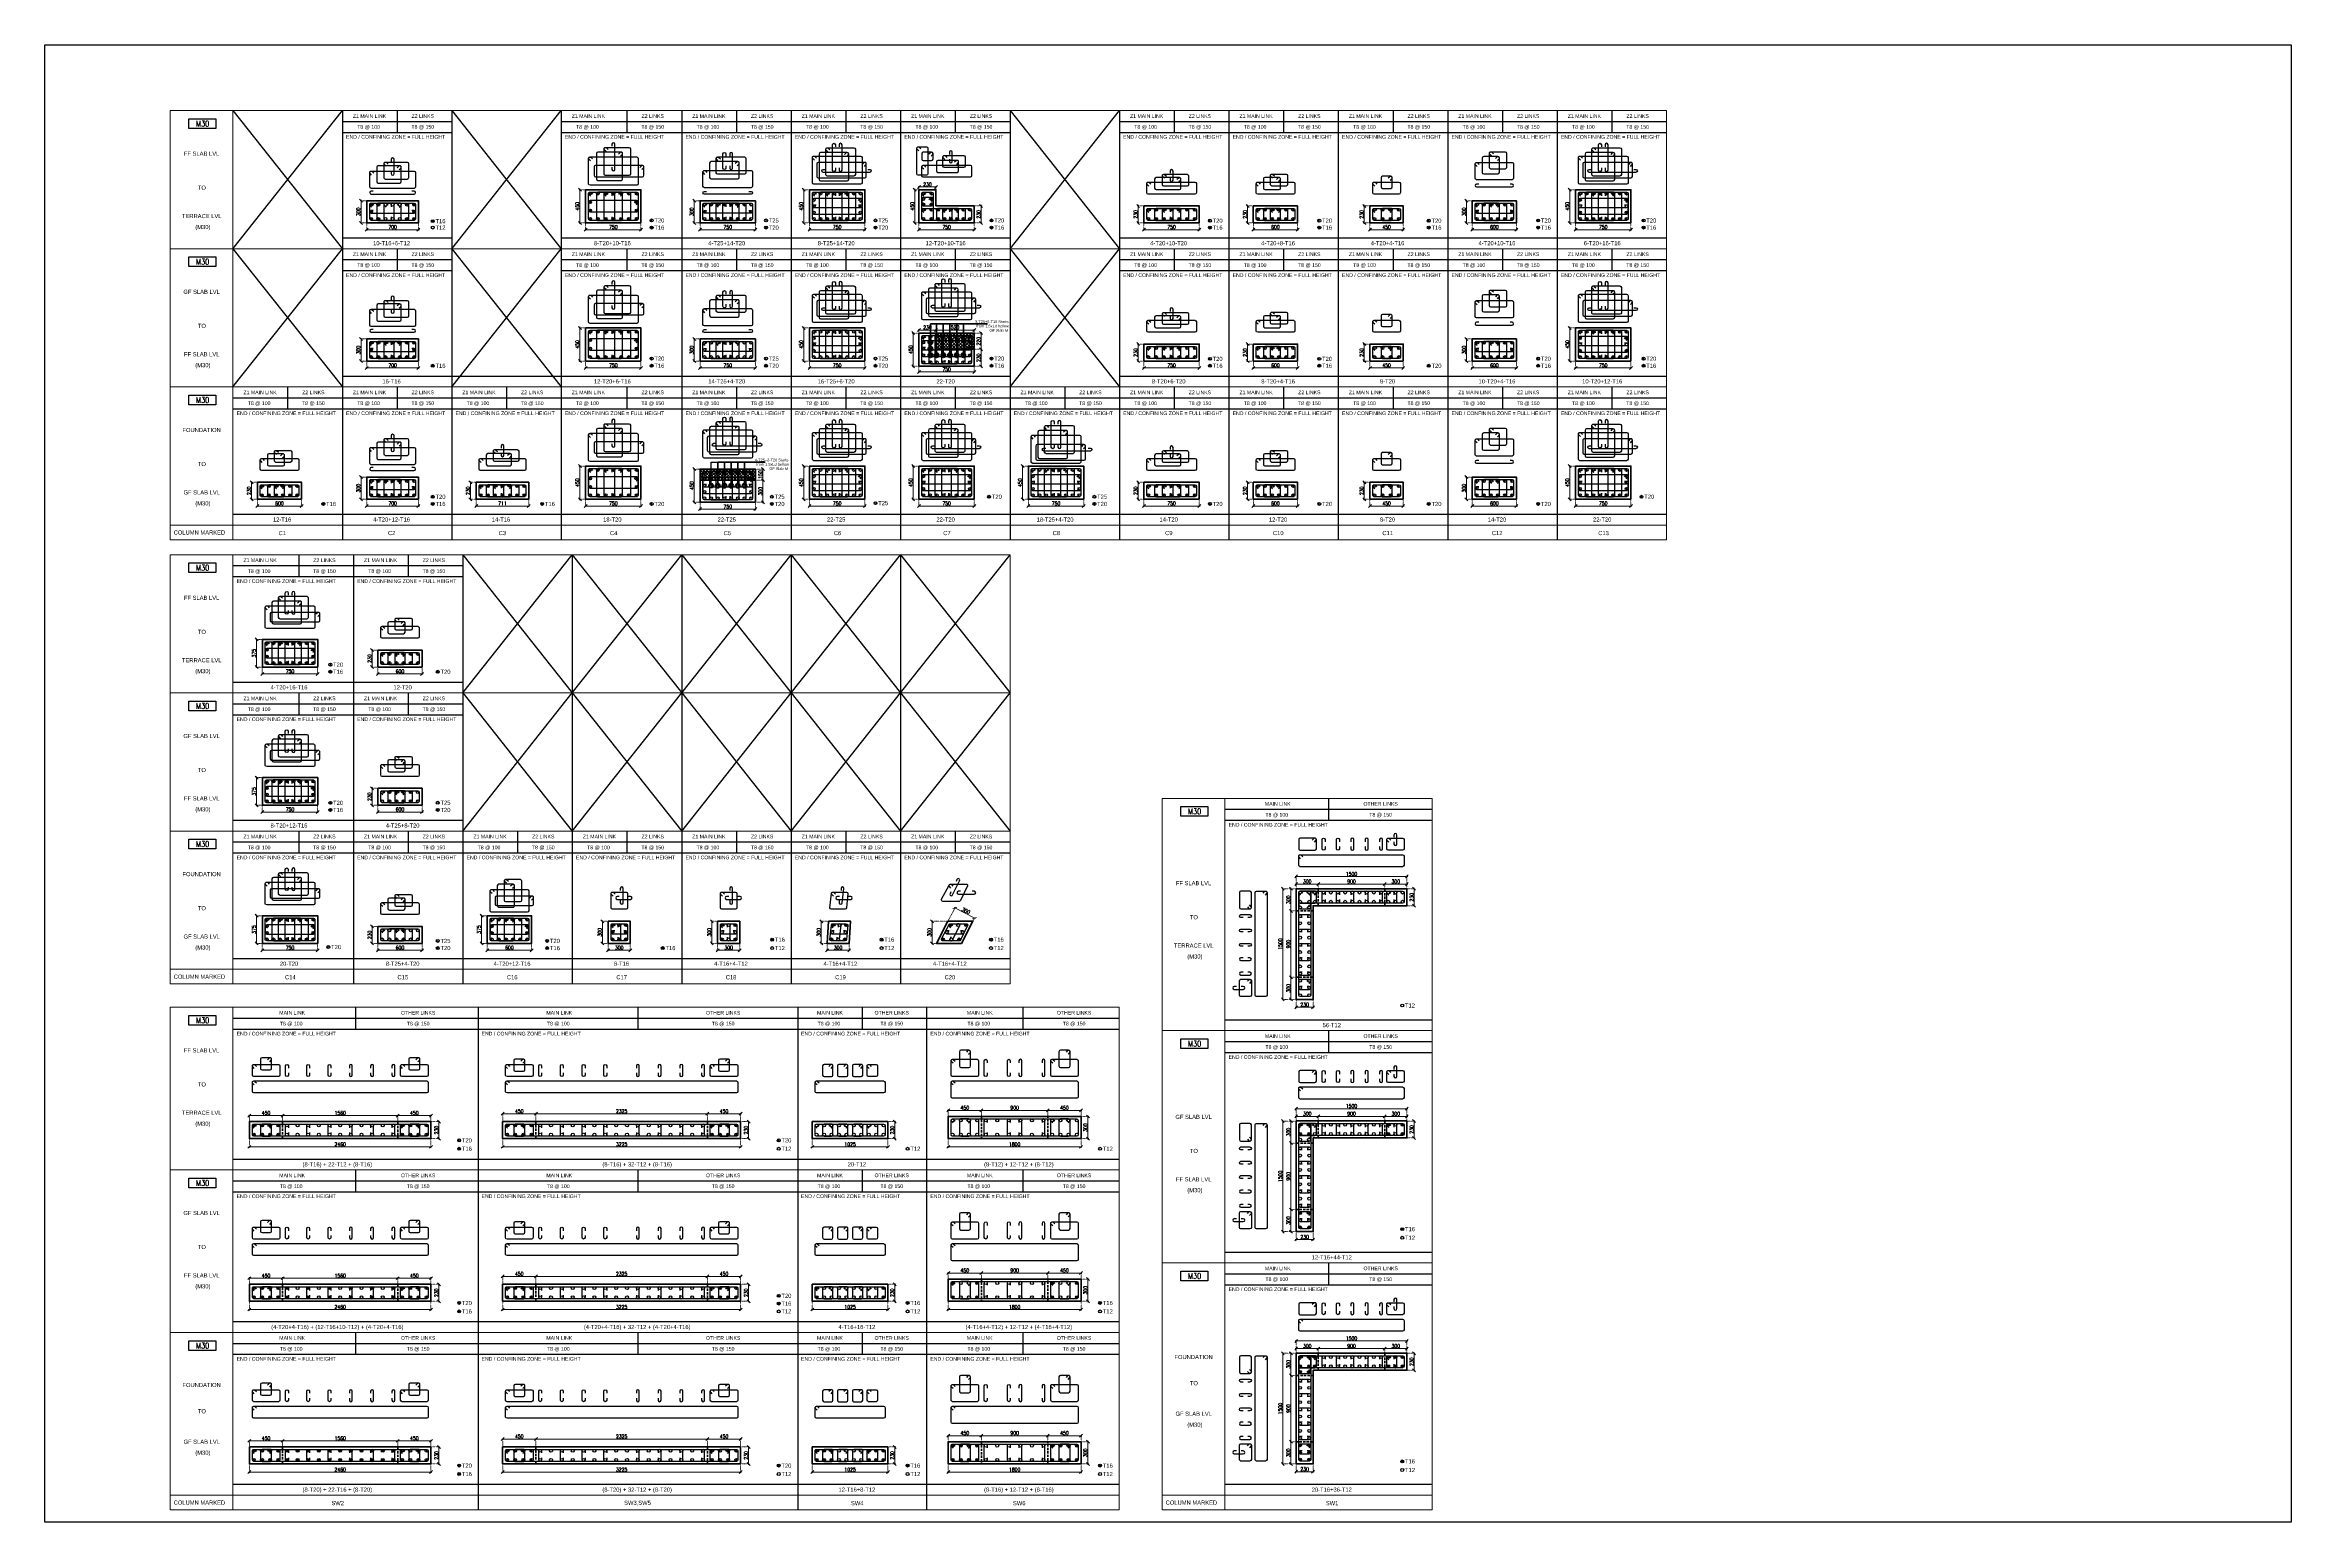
# Model space of a CAD drawing. Header units: millimetres. Extents: x 149548 to 2112824, y -1657616 to -1354760.
# Drawn here: x 1991051 to 2112824, y -1657616 to -1577511 of the extents above; entities that cross this region are included whole.
import ezdxf
from ezdxf.enums import TextEntityAlignment as Align

# ---------------------------------------------------------------- set-up
doc = ezdxf.new("R2010")
doc.units = ezdxf.units.MM
doc.header["$MEASUREMENT"] = 0
doc.header["$PDMODE"] = 98
doc.linetypes.add('DOT', pattern=[0.25, 0, -0.25])
doc.linetypes.add('HIDDEN', pattern=[0.375, 0.25, -0.125])
for name, color, linetype in [('Columns', 90, 'Continuous'), ('S-TEXT', 7, 'Continuous'), ('s_hatch_25', 13, 'Continuous'), ('s_hatch_50', 43, 'Continuous'), ('s_rebar_link', 225, 'Continuous'), ('s_rebar_linkexp', 155, 'Continuous'), ('TEXT', 43, 'Continuous')]:
    doc.layers.add(name, color=color, linetype=linetype)
for name, color, linetype, lineweight in [('s-dm', 171, 'Continuous', 15), ('s_text', 20, 'Continuous', 9), ('TXT', 255, 'Continuous', 5)]:
    doc.layers.add(name, color=color, linetype=linetype, lineweight=lineweight)
doc.styles.add('AR', font='', dxfattribs={"width": 0.8})
doc.styles.add('ARIAL', font='arial.ttf')
doc.styles.add('RC-ROMANS-85', font='romans.shx', dxfattribs={"width": 0.85})
doc.styles.add('RS', font='romans.shx', dxfattribs={"width": 0.9})
doc.styles.get('AR').set_extended_font_data('Arial Unicode MS')
doc.dimstyles.new('100', dxfattribs={"dimtxt": 180, "dimasz": 80, "dimexe": 0.18, "dimexo": 0.0625, "dimgap": 1, "dimtad": 1, "dimdec": 0, "dimzin": 0, "dimdsep": 46, "dimtxsty": 'AR', "dimblk": 'DOT', "dimcen": 0.09, "dimse1": 1, "dimse2": 1, "dimclrd": 50, "dimclrt": 256, "dimadec": 0, "dimazin": 0, "dimtfac": 1, "dimtdec": 0, "dimtix": 1, "dimtofl": 0, "dimtmove": 2, "dimatfit": 0, "dimfxl": 1, "dimtolj": 1, "dimtzin": 0, "dimlwd": -1, "dimarcsym": 0})
doc.dimstyles.new('Maheboob', dxfattribs={"dimtxt": 100, "dimasz": 100, "dimexe": 0, "dimexo": 0, "dimgap": 50, "dimtad": 1, "dimdec": 0, "dimdsep": 46, "dimtxsty": 'RS', "dimblk": 'ME', "dimcen": 225, "dimdle": 25, "dimclrd": 256, "dimclre": 256, "dimclrt": 7, "dimadec": 1, "dimazin": 1, "dimtfac": 1, "dimtdec": 0, "dimtmove": 0, "dimatfit": 0, "dimldrblk": 'ME', "dimfxl": 1, "dimlwd": -1, "dimlwe": -1, "dimarcsym": 0})

# ---------------------------------------------------------------- blocks, each defined once
blk = doc.blocks.new('_Oblique')
at = {"color": 0, "linetype": 'ByBlock', "lineweight": -2}
blk.add_line((-0.5, -0.5), (0.5, 0.5), dxfattribs=at)
blk = doc.blocks.new('*D1169')
at = {"layer": 'Defpoints', "color": 0}
for p in [(2002255, -1601228), (2002567, -1601228), (2002567, -1602148)]:
    blk.add_point(p, dxfattribs=at)
at = {"layer": 's-dm', "linetype": 'DOT'}
for p, q in [((2002567, -1601228), (2002205, -1601228)), ((2002567, -1602148), (2002205, -1602148))]:
    blk.add_line(p, q, dxfattribs=at)
at = {"layer": 's-dm'}
blk.add_line((2002255, -1602198), (2002255, -1601178), dxfattribs=at)
at = {"layer": 's-dm', "xscale": 160, "yscale": 160, "zscale": 160}
for p, rotation in [((2002255, -1601228), 90), ((2002255, -1602148), 270)]:
    blk.add_blockref('_Oblique', p, dxfattribs=dict(at, rotation=rotation))
at = {"layer": 's-dm', "color": 7, "insert": (2002115, -1601688), "char_height": 200, "attachment_point": 5, "rotation": 90, "style": 'RS'}
blk.add_mtext('230', dxfattribs=at)
blk = doc.blocks.new('ME')
at = {"layer": 's-dm', "color": 2, "ltscale": 50}
for p, q in [((0, -1.04), (0, 1.04)), ((-1.04, 0), (1.04, 0))]:
    blk.add_line(p, q, dxfattribs=at)
blk.add_lwpolyline([(0.74, 0.74), (-0.74, -0.74)], dxfattribs=at)
blk = doc.blocks.new('*D1170')
at = {"layer": 'Defpoints', "color": 0}
for p in [(2002567, -1602148), (2002567, -1602518), (2004967, -1602148)]:
    blk.add_point(p, dxfattribs=at)
at = {"layer": 's-dm'}
blk.add_line((2005017, -1602518), (2002517, -1602518), dxfattribs=at)
at = {"layer": 's-dm', "linetype": 'DOT'}
for p, q in [((2002567, -1602148), (2002567, -1602568)), ((2004967, -1602148), (2004967, -1602568))]:
    blk.add_line(p, q, dxfattribs=at)
at = {"layer": 's-dm', "xscale": 160, "yscale": 160, "zscale": 160, "rotation": 180}
blk.add_blockref('_Oblique', (2002567, -1602518), dxfattribs=at)
at = {"layer": 's-dm', "xscale": 160, "yscale": 160, "zscale": 160}
blk.add_blockref('_Oblique', (2004967, -1602518), dxfattribs=at)
at = {"layer": 's-dm', "color": 7, "insert": (2003767, -1602378), "char_height": 200, "attachment_point": 5, "style": 'RS'}
blk.add_mtext('600', dxfattribs=at)
blk = doc.blocks.new('*D1171')
at = {"layer": 'Defpoints', "color": 0}
for p in [(2008188, -1600948), (2008500, -1600948), (2008500, -1602148)]:
    blk.add_point(p, dxfattribs=at)
at = {"layer": 's-dm', "linetype": 'DOT'}
for p, q in [((2008500, -1600948), (2008138, -1600948)), ((2008500, -1602148), (2008138, -1602148))]:
    blk.add_line(p, q, dxfattribs=at)
at = {"layer": 's-dm'}
blk.add_line((2008188, -1602198), (2008188, -1600898), dxfattribs=at)
at = {"layer": 's-dm', "xscale": 160, "yscale": 160, "zscale": 160}
for p, rotation in [((2008188, -1600948), 90), ((2008188, -1602148), 270)]:
    blk.add_blockref('_Oblique', p, dxfattribs=dict(at, rotation=rotation))
at = {"layer": 's-dm', "color": 7, "insert": (2008048, -1601548), "char_height": 200, "attachment_point": 5, "rotation": 90, "style": 'RS'}
blk.add_mtext('300', dxfattribs=at)
blk = doc.blocks.new('*D1172')
at = {"layer": 'Defpoints', "color": 0}
for p in [(2008500, -1602148), (2008500, -1602518), (2011300, -1602148)]:
    blk.add_point(p, dxfattribs=at)
at = {"layer": 's-dm'}
blk.add_line((2011350, -1602518), (2008450, -1602518), dxfattribs=at)
at = {"layer": 's-dm', "linetype": 'DOT'}
for p, q in [((2008500, -1602148), (2008500, -1602568)), ((2011300, -1602148), (2011300, -1602568))]:
    blk.add_line(p, q, dxfattribs=at)
at = {"layer": 's-dm', "xscale": 160, "yscale": 160, "zscale": 160, "rotation": 180}
blk.add_blockref('_Oblique', (2008500, -1602518), dxfattribs=at)
at = {"layer": 's-dm', "xscale": 160, "yscale": 160, "zscale": 160}
blk.add_blockref('_Oblique', (2011300, -1602518), dxfattribs=at)
at = {"layer": 's-dm', "color": 7, "insert": (2009900, -1602378), "char_height": 200, "attachment_point": 5, "style": 'RS'}
blk.add_mtext('700', dxfattribs=at)
blk = doc.blocks.new('*D1173')
at = {"layer": 'Defpoints', "color": 0}
for p in [(2014121, -1601228), (2014433, -1601228), (2014433, -1602148)]:
    blk.add_point(p, dxfattribs=at)
at = {"layer": 's-dm', "linetype": 'DOT'}
for p, q in [((2014433, -1601228), (2014071, -1601228)), ((2014433, -1602148), (2014071, -1602148))]:
    blk.add_line(p, q, dxfattribs=at)
at = {"layer": 's-dm'}
blk.add_line((2014121, -1602198), (2014121, -1601178), dxfattribs=at)
at = {"layer": 's-dm', "xscale": 160, "yscale": 160, "zscale": 160}
for p, rotation in [((2014121, -1601228), 90), ((2014121, -1602148), 270)]:
    blk.add_blockref('_Oblique', p, dxfattribs=dict(at, rotation=rotation))
at = {"layer": 's-dm', "color": 7, "insert": (2013981, -1601688), "char_height": 200, "attachment_point": 5, "rotation": 90, "style": 'RS'}
blk.add_mtext('230', dxfattribs=at)
blk = doc.blocks.new('*D1174')
at = {"layer": 'Defpoints', "color": 0}
for p in [(2014433, -1602148), (2014433, -1602518), (2017277, -1602148)]:
    blk.add_point(p, dxfattribs=at)
at = {"layer": 's-dm'}
blk.add_line((2017327, -1602518), (2014383, -1602518), dxfattribs=at)
at = {"layer": 's-dm', "linetype": 'DOT'}
for p, q in [((2014433, -1602148), (2014433, -1602568)), ((2017277, -1602148), (2017277, -1602568))]:
    blk.add_line(p, q, dxfattribs=at)
at = {"layer": 's-dm', "xscale": 160, "yscale": 160, "zscale": 160, "rotation": 180}
blk.add_blockref('_Oblique', (2014433, -1602518), dxfattribs=at)
at = {"layer": 's-dm', "xscale": 160, "yscale": 160, "zscale": 160}
blk.add_blockref('_Oblique', (2017277, -1602518), dxfattribs=at)
at = {"layer": 's-dm', "color": 7, "insert": (2015855, -1602378), "char_height": 200, "attachment_point": 5, "style": 'RS'}
blk.add_mtext('711', dxfattribs=at)
blk = doc.blocks.new('*D1175')
at = {"layer": 'Defpoints', "color": 0}
for p in [(2020054, -1600348), (2020366, -1600348), (2020366, -1602148)]:
    blk.add_point(p, dxfattribs=at)
at = {"layer": 's-dm', "linetype": 'DOT'}
for p, q in [((2020366, -1600348), (2020004, -1600348)), ((2020366, -1602148), (2020004, -1602148))]:
    blk.add_line(p, q, dxfattribs=at)
at = {"layer": 's-dm'}
blk.add_line((2020054, -1602198), (2020054, -1600298), dxfattribs=at)
at = {"layer": 's-dm', "xscale": 160, "yscale": 160, "zscale": 160}
for p, rotation in [((2020054, -1600348), 90), ((2020054, -1602148), 270)]:
    blk.add_blockref('_Oblique', p, dxfattribs=dict(at, rotation=rotation))
at = {"layer": 's-dm', "color": 7, "insert": (2019914, -1601248), "char_height": 200, "attachment_point": 5, "rotation": 90, "style": 'RS'}
blk.add_mtext('450', dxfattribs=at)
blk = doc.blocks.new('*D1176')
at = {"layer": 'Defpoints', "color": 0}
for p in [(2020366, -1602148), (2020366, -1602518), (2023366, -1602148)]:
    blk.add_point(p, dxfattribs=at)
at = {"layer": 's-dm'}
blk.add_line((2023416, -1602518), (2020316, -1602518), dxfattribs=at)
at = {"layer": 's-dm', "linetype": 'DOT'}
for p, q in [((2020366, -1602148), (2020366, -1602568)), ((2023366, -1602148), (2023366, -1602568))]:
    blk.add_line(p, q, dxfattribs=at)
at = {"layer": 's-dm', "xscale": 160, "yscale": 160, "zscale": 160, "rotation": 180}
blk.add_blockref('_Oblique', (2020366, -1602518), dxfattribs=at)
at = {"layer": 's-dm', "xscale": 160, "yscale": 160, "zscale": 160}
blk.add_blockref('_Oblique', (2023366, -1602518), dxfattribs=at)
at = {"layer": 's-dm', "color": 7, "insert": (2021866, -1602378), "char_height": 200, "attachment_point": 5, "style": 'RS'}
blk.add_mtext('750', dxfattribs=at)
blk = doc.blocks.new('*D1177')
at = {"layer": 'Defpoints', "color": 0}
for p in [(2032190, -1600348), (2032502, -1600348), (2032502, -1602148)]:
    blk.add_point(p, dxfattribs=at)
at = {"layer": 's-dm', "linetype": 'DOT'}
for p, q in [((2032502, -1600348), (2032140, -1600348)), ((2032502, -1602148), (2032140, -1602148))]:
    blk.add_line(p, q, dxfattribs=at)
at = {"layer": 's-dm'}
blk.add_line((2032190, -1602198), (2032190, -1600298), dxfattribs=at)
at = {"layer": 's-dm', "xscale": 160, "yscale": 160, "zscale": 160}
for p, rotation in [((2032190, -1600348), 90), ((2032190, -1602148), 270)]:
    blk.add_blockref('_Oblique', p, dxfattribs=dict(at, rotation=rotation))
at = {"layer": 's-dm', "color": 7, "insert": (2032050, -1601248), "char_height": 200, "attachment_point": 5, "rotation": 90, "style": 'RS'}
blk.add_mtext('450', dxfattribs=at)
blk = doc.blocks.new('*D1178')
at = {"layer": 'Defpoints', "color": 0}
for p in [(2032502, -1602148), (2032502, -1602518), (2035502, -1602148)]:
    blk.add_point(p, dxfattribs=at)
at = {"layer": 's-dm'}
blk.add_line((2035552, -1602518), (2032452, -1602518), dxfattribs=at)
at = {"layer": 's-dm', "linetype": 'DOT'}
for p, q in [((2032502, -1602148), (2032502, -1602568)), ((2035502, -1602148), (2035502, -1602568))]:
    blk.add_line(p, q, dxfattribs=at)
at = {"layer": 's-dm', "xscale": 160, "yscale": 160, "zscale": 160, "rotation": 180}
blk.add_blockref('_Oblique', (2032502, -1602518), dxfattribs=at)
at = {"layer": 's-dm', "xscale": 160, "yscale": 160, "zscale": 160}
blk.add_blockref('_Oblique', (2035502, -1602518), dxfattribs=at)
at = {"layer": 's-dm', "color": 7, "insert": (2034002, -1602378), "char_height": 200, "attachment_point": 5, "style": 'RS'}
blk.add_mtext('750', dxfattribs=at)
blk = doc.blocks.new('*D1179')
at = {"layer": 'Defpoints', "color": 0}
for p in [(2044056, -1600348), (2044368, -1600348), (2044368, -1602148)]:
    blk.add_point(p, dxfattribs=at)
at = {"layer": 's-dm', "linetype": 'DOT'}
for p, q in [((2044368, -1600348), (2044006, -1600348)), ((2044368, -1602148), (2044006, -1602148))]:
    blk.add_line(p, q, dxfattribs=at)
at = {"layer": 's-dm'}
blk.add_line((2044056, -1602198), (2044056, -1600298), dxfattribs=at)
at = {"layer": 's-dm', "xscale": 160, "yscale": 160, "zscale": 160}
for p, rotation in [((2044056, -1600348), 90), ((2044056, -1602148), 270)]:
    blk.add_blockref('_Oblique', p, dxfattribs=dict(at, rotation=rotation))
at = {"layer": 's-dm', "color": 7, "insert": (2043916, -1601248), "char_height": 200, "attachment_point": 5, "rotation": 90, "style": 'RS'}
blk.add_mtext('450', dxfattribs=at)
blk = doc.blocks.new('*D1180')
at = {"layer": 'Defpoints', "color": 0}
for p in [(2044368, -1602148), (2044368, -1602518), (2047368, -1602148)]:
    blk.add_point(p, dxfattribs=at)
at = {"layer": 's-dm'}
blk.add_line((2047418, -1602518), (2044318, -1602518), dxfattribs=at)
at = {"layer": 's-dm', "linetype": 'DOT'}
for p, q in [((2044368, -1602148), (2044368, -1602568)), ((2047368, -1602148), (2047368, -1602568))]:
    blk.add_line(p, q, dxfattribs=at)
at = {"layer": 's-dm', "xscale": 160, "yscale": 160, "zscale": 160, "rotation": 180}
blk.add_blockref('_Oblique', (2044368, -1602518), dxfattribs=at)
at = {"layer": 's-dm', "xscale": 160, "yscale": 160, "zscale": 160}
blk.add_blockref('_Oblique', (2047368, -1602518), dxfattribs=at)
at = {"layer": 's-dm', "color": 7, "insert": (2045868, -1602378), "char_height": 200, "attachment_point": 5, "style": 'RS'}
blk.add_mtext('750', dxfattribs=at)
blk = doc.blocks.new('*D1181')
at = {"layer": 'Defpoints', "color": 0}
for p in [(2050319, -1601228), (2050631, -1601228), (2050631, -1602148)]:
    blk.add_point(p, dxfattribs=at)
at = {"layer": 's-dm', "linetype": 'DOT'}
for p, q in [((2050631, -1601228), (2050269, -1601228)), ((2050631, -1602148), (2050269, -1602148))]:
    blk.add_line(p, q, dxfattribs=at)
at = {"layer": 's-dm'}
blk.add_line((2050319, -1602198), (2050319, -1601178), dxfattribs=at)
at = {"layer": 's-dm', "xscale": 160, "yscale": 160, "zscale": 160}
for p, rotation in [((2050319, -1601228), 90), ((2050319, -1602148), 270)]:
    blk.add_blockref('_Oblique', p, dxfattribs=dict(at, rotation=rotation))
at = {"layer": 's-dm', "color": 7, "insert": (2050179, -1601688), "char_height": 200, "attachment_point": 5, "rotation": 90, "style": 'RS'}
blk.add_mtext('230', dxfattribs=at)
blk = doc.blocks.new('*D1182')
at = {"layer": 'Defpoints', "color": 0}
for p in [(2050631, -1602148), (2050631, -1602518), (2053631, -1602148)]:
    blk.add_point(p, dxfattribs=at)
at = {"layer": 's-dm'}
blk.add_line((2053681, -1602518), (2050581, -1602518), dxfattribs=at)
at = {"layer": 's-dm', "linetype": 'DOT'}
for p, q in [((2050631, -1602148), (2050631, -1602568)), ((2053631, -1602148), (2053631, -1602568))]:
    blk.add_line(p, q, dxfattribs=at)
at = {"layer": 's-dm', "xscale": 160, "yscale": 160, "zscale": 160, "rotation": 180}
blk.add_blockref('_Oblique', (2050631, -1602518), dxfattribs=at)
at = {"layer": 's-dm', "xscale": 160, "yscale": 160, "zscale": 160}
blk.add_blockref('_Oblique', (2053631, -1602518), dxfattribs=at)
at = {"layer": 's-dm', "color": 7, "insert": (2052131, -1602378), "char_height": 200, "attachment_point": 5, "style": 'RS'}
blk.add_mtext('750', dxfattribs=at)
blk = doc.blocks.new('*D1183')
at = {"layer": 'Defpoints', "color": 0}
for p in [(2056252, -1601228), (2056564, -1601228), (2056564, -1602148)]:
    blk.add_point(p, dxfattribs=at)
at = {"layer": 's-dm', "linetype": 'DOT'}
for p, q in [((2056564, -1601228), (2056202, -1601228)), ((2056564, -1602148), (2056202, -1602148))]:
    blk.add_line(p, q, dxfattribs=at)
at = {"layer": 's-dm'}
blk.add_line((2056252, -1602198), (2056252, -1601178), dxfattribs=at)
at = {"layer": 's-dm', "xscale": 160, "yscale": 160, "zscale": 160}
for p, rotation in [((2056252, -1601228), 90), ((2056252, -1602148), 270)]:
    blk.add_blockref('_Oblique', p, dxfattribs=dict(at, rotation=rotation))
at = {"layer": 's-dm', "color": 7, "insert": (2056112, -1601688), "char_height": 200, "attachment_point": 5, "rotation": 90, "style": 'RS'}
blk.add_mtext('230', dxfattribs=at)
blk = doc.blocks.new('*D1184')
at = {"layer": 'Defpoints', "color": 0}
for p in [(2056564, -1602148), (2056564, -1602518), (2058964, -1602148)]:
    blk.add_point(p, dxfattribs=at)
at = {"layer": 's-dm'}
blk.add_line((2059014, -1602518), (2056514, -1602518), dxfattribs=at)
at = {"layer": 's-dm', "linetype": 'DOT'}
for p, q in [((2056564, -1602148), (2056564, -1602568)), ((2058964, -1602148), (2058964, -1602568))]:
    blk.add_line(p, q, dxfattribs=at)
at = {"layer": 's-dm', "xscale": 160, "yscale": 160, "zscale": 160, "rotation": 180}
blk.add_blockref('_Oblique', (2056564, -1602518), dxfattribs=at)
at = {"layer": 's-dm', "xscale": 160, "yscale": 160, "zscale": 160}
blk.add_blockref('_Oblique', (2058964, -1602518), dxfattribs=at)
at = {"layer": 's-dm', "color": 7, "insert": (2057764, -1602378), "char_height": 200, "attachment_point": 5, "style": 'RS'}
blk.add_mtext('600', dxfattribs=at)
blk = doc.blocks.new('*D1185')
at = {"layer": 'Defpoints', "color": 0}
for p in [(2062575, -1601228), (2062887, -1601228), (2062887, -1602148)]:
    blk.add_point(p, dxfattribs=at)
at = {"layer": 's-dm', "linetype": 'DOT'}
for p, q in [((2062887, -1601228), (2062525, -1601228)), ((2062887, -1602148), (2062525, -1602148))]:
    blk.add_line(p, q, dxfattribs=at)
at = {"layer": 's-dm'}
blk.add_line((2062575, -1602198), (2062575, -1601178), dxfattribs=at)
at = {"layer": 's-dm', "xscale": 160, "yscale": 160, "zscale": 160}
for p, rotation in [((2062575, -1601228), 90), ((2062575, -1602148), 270)]:
    blk.add_blockref('_Oblique', p, dxfattribs=dict(at, rotation=rotation))
at = {"layer": 's-dm', "color": 7, "insert": (2062435, -1601688), "char_height": 200, "attachment_point": 5, "rotation": 90, "style": 'RS'}
blk.add_mtext('230', dxfattribs=at)
blk = doc.blocks.new('*D1186')
at = {"layer": 'Defpoints', "color": 0}
for p in [(2062887, -1602148), (2062887, -1602518), (2064687, -1602148)]:
    blk.add_point(p, dxfattribs=at)
at = {"layer": 's-dm'}
blk.add_line((2064737, -1602518), (2062837, -1602518), dxfattribs=at)
at = {"layer": 's-dm', "linetype": 'DOT'}
for p, q in [((2062887, -1602148), (2062887, -1602568)), ((2064687, -1602148), (2064687, -1602568))]:
    blk.add_line(p, q, dxfattribs=at)
at = {"layer": 's-dm', "xscale": 160, "yscale": 160, "zscale": 160, "rotation": 180}
blk.add_blockref('_Oblique', (2062887, -1602518), dxfattribs=at)
at = {"layer": 's-dm', "xscale": 160, "yscale": 160, "zscale": 160}
blk.add_blockref('_Oblique', (2064687, -1602518), dxfattribs=at)
at = {"layer": 's-dm', "color": 7, "insert": (2063787, -1602378), "char_height": 200, "attachment_point": 5, "style": 'RS'}
blk.add_mtext('450', dxfattribs=at)
blk = doc.blocks.new('*D1187')
at = {"layer": 'Defpoints', "color": 0}
for p in [(2068118, -1600948), (2068429, -1600948), (2068429, -1602148)]:
    blk.add_point(p, dxfattribs=at)
at = {"layer": 's-dm', "linetype": 'DOT'}
for p, q in [((2068429, -1600948), (2068068, -1600948)), ((2068429, -1602148), (2068068, -1602148))]:
    blk.add_line(p, q, dxfattribs=at)
at = {"layer": 's-dm'}
blk.add_line((2068118, -1602198), (2068118, -1600898), dxfattribs=at)
at = {"layer": 's-dm', "xscale": 160, "yscale": 160, "zscale": 160}
for p, rotation in [((2068118, -1600948), 90), ((2068118, -1602148), 270)]:
    blk.add_blockref('_Oblique', p, dxfattribs=dict(at, rotation=rotation))
at = {"layer": 's-dm', "color": 7, "insert": (2067978, -1601548), "char_height": 200, "attachment_point": 5, "rotation": 90, "style": 'RS'}
blk.add_mtext('300', dxfattribs=at)
blk = doc.blocks.new('*D1188')
at = {"layer": 'Defpoints', "color": 0}
for p in [(2068429, -1602148), (2068429, -1602518), (2070829, -1602148)]:
    blk.add_point(p, dxfattribs=at)
at = {"layer": 's-dm'}
blk.add_line((2070879, -1602518), (2068379, -1602518), dxfattribs=at)
at = {"layer": 's-dm', "linetype": 'DOT'}
for p, q in [((2068429, -1602148), (2068429, -1602568)), ((2070829, -1602148), (2070829, -1602568))]:
    blk.add_line(p, q, dxfattribs=at)
at = {"layer": 's-dm', "xscale": 160, "yscale": 160, "zscale": 160, "rotation": 180}
blk.add_blockref('_Oblique', (2068429, -1602518), dxfattribs=at)
at = {"layer": 's-dm', "xscale": 160, "yscale": 160, "zscale": 160}
blk.add_blockref('_Oblique', (2070829, -1602518), dxfattribs=at)
at = {"layer": 's-dm', "color": 7, "insert": (2069629, -1602378), "char_height": 200, "attachment_point": 5, "style": 'RS'}
blk.add_mtext('600', dxfattribs=at)
blk = doc.blocks.new('*D1189')
at = {"layer": 'Defpoints', "color": 0}
for p in [(2026257, -1600513), (2026569, -1600513), (2026569, -1602313)]:
    blk.add_point(p, dxfattribs=at)
at = {"layer": 's-dm', "linetype": 'DOT'}
for p, q in [((2026569, -1600513), (2026207, -1600513)), ((2026569, -1602313), (2026207, -1602313))]:
    blk.add_line(p, q, dxfattribs=at)
at = {"layer": 's-dm'}
blk.add_line((2026257, -1602363), (2026257, -1600463), dxfattribs=at)
at = {"layer": 's-dm', "xscale": 160, "yscale": 160, "zscale": 160}
for p, rotation in [((2026257, -1600513), 90), ((2026257, -1602313), 270)]:
    blk.add_blockref('_Oblique', p, dxfattribs=dict(at, rotation=rotation))
at = {"layer": 's-dm', "color": 7, "insert": (2026117, -1601413), "char_height": 200, "attachment_point": 5, "rotation": 90, "style": 'RS'}
blk.add_mtext('450', dxfattribs=at)
blk = doc.blocks.new('*D1190')
at = {"layer": 'Defpoints', "color": 0}
for p in [(2026569, -1602313), (2029569, -1602313), (2026569, -1602683)]:
    blk.add_point(p, dxfattribs=at)
at = {"layer": 's-dm', "linetype": 'DOT'}
for p, q in [((2026569, -1602313), (2026569, -1602733)), ((2029569, -1602313), (2029569, -1602733))]:
    blk.add_line(p, q, dxfattribs=at)
at = {"layer": 's-dm'}
blk.add_line((2029619, -1602683), (2026519, -1602683), dxfattribs=at)
at = {"layer": 's-dm', "xscale": 160, "yscale": 160, "zscale": 160, "rotation": 180}
blk.add_blockref('_Oblique', (2026569, -1602683), dxfattribs=at)
at = {"layer": 's-dm', "xscale": 160, "yscale": 160, "zscale": 160}
blk.add_blockref('_Oblique', (2029569, -1602683), dxfattribs=at)
at = {"layer": 's-dm', "color": 7, "insert": (2028069, -1602543), "char_height": 200, "attachment_point": 5, "style": 'RS'}
blk.add_mtext('750', dxfattribs=at)
blk = doc.blocks.new('*D1191')
at = {"layer": 'Defpoints', "color": 0}
for p in [(2038123, -1600348), (2038435, -1600348), (2038435, -1602148)]:
    blk.add_point(p, dxfattribs=at)
at = {"layer": 's-dm', "linetype": 'DOT'}
for p, q in [((2038435, -1600348), (2038073, -1600348)), ((2038435, -1602148), (2038073, -1602148))]:
    blk.add_line(p, q, dxfattribs=at)
at = {"layer": 's-dm'}
blk.add_line((2038123, -1602198), (2038123, -1600298), dxfattribs=at)
at = {"layer": 's-dm', "xscale": 160, "yscale": 160, "zscale": 160}
for p, rotation in [((2038123, -1600348), 90), ((2038123, -1602148), 270)]:
    blk.add_blockref('_Oblique', p, dxfattribs=dict(at, rotation=rotation))
at = {"layer": 's-dm', "color": 7, "insert": (2037983, -1601248), "char_height": 200, "attachment_point": 5, "rotation": 90, "style": 'RS'}
blk.add_mtext('450', dxfattribs=at)
blk = doc.blocks.new('*D1192')
at = {"layer": 'Defpoints', "color": 0}
for p in [(2038435, -1602148), (2038435, -1602518), (2041435, -1602148)]:
    blk.add_point(p, dxfattribs=at)
at = {"layer": 's-dm'}
blk.add_line((2041485, -1602518), (2038385, -1602518), dxfattribs=at)
at = {"layer": 's-dm', "linetype": 'DOT'}
for p, q in [((2038435, -1602148), (2038435, -1602568)), ((2041435, -1602148), (2041435, -1602568))]:
    blk.add_line(p, q, dxfattribs=at)
at = {"layer": 's-dm', "xscale": 160, "yscale": 160, "zscale": 160, "rotation": 180}
blk.add_blockref('_Oblique', (2038435, -1602518), dxfattribs=at)
at = {"layer": 's-dm', "xscale": 160, "yscale": 160, "zscale": 160}
blk.add_blockref('_Oblique', (2041435, -1602518), dxfattribs=at)
at = {"layer": 's-dm', "color": 7, "insert": (2039935, -1602378), "char_height": 200, "attachment_point": 5, "style": 'RS'}
blk.add_mtext('750', dxfattribs=at)
blk = doc.blocks.new('*D1193')
at = {"layer": 'Defpoints', "color": 0}
for p in [(2073720, -1600348), (2074032, -1600348), (2074032, -1602148)]:
    blk.add_point(p, dxfattribs=at)
at = {"layer": 's-dm', "linetype": 'DOT'}
for p, q in [((2074032, -1600348), (2073670, -1600348)), ((2074032, -1602148), (2073670, -1602148))]:
    blk.add_line(p, q, dxfattribs=at)
at = {"layer": 's-dm'}
blk.add_line((2073720, -1602198), (2073720, -1600298), dxfattribs=at)
at = {"layer": 's-dm', "xscale": 160, "yscale": 160, "zscale": 160}
for p, rotation in [((2073720, -1600348), 90), ((2073720, -1602148), 270)]:
    blk.add_blockref('_Oblique', p, dxfattribs=dict(at, rotation=rotation))
at = {"layer": 's-dm', "color": 7, "insert": (2073580, -1601248), "char_height": 200, "attachment_point": 5, "rotation": 90, "style": 'RS'}
blk.add_mtext('450', dxfattribs=at)
blk = doc.blocks.new('*D1194')
at = {"layer": 'Defpoints', "color": 0}
for p in [(2074032, -1602148), (2074032, -1602518), (2077032, -1602148)]:
    blk.add_point(p, dxfattribs=at)
at = {"layer": 's-dm'}
blk.add_line((2077082, -1602518), (2073982, -1602518), dxfattribs=at)
at = {"layer": 's-dm', "linetype": 'DOT'}
for p, q in [((2074032, -1602148), (2074032, -1602568)), ((2077032, -1602148), (2077032, -1602568))]:
    blk.add_line(p, q, dxfattribs=at)
at = {"layer": 's-dm', "xscale": 160, "yscale": 160, "zscale": 160, "rotation": 180}
blk.add_blockref('_Oblique', (2074032, -1602518), dxfattribs=at)
at = {"layer": 's-dm', "xscale": 160, "yscale": 160, "zscale": 160}
blk.add_blockref('_Oblique', (2077032, -1602518), dxfattribs=at)
at = {"layer": 's-dm', "color": 7, "insert": (2075532, -1602378), "char_height": 200, "attachment_point": 5, "style": 'RS'}
blk.add_mtext('750', dxfattribs=at)
blk = doc.blocks.new('*D1195')
at = {"layer": 'Defpoints', "color": 0}
for p in [(2008188, -1593455), (2008500, -1593455), (2008500, -1594655)]:
    blk.add_point(p, dxfattribs=at)
at = {"layer": 's-dm', "linetype": 'DOT'}
for p, q in [((2008500, -1593455), (2008138, -1593455)), ((2008500, -1594655), (2008138, -1594655))]:
    blk.add_line(p, q, dxfattribs=at)
at = {"layer": 's-dm'}
blk.add_line((2008188, -1594705), (2008188, -1593405), dxfattribs=at)
at = {"layer": 's-dm', "xscale": 160, "yscale": 160, "zscale": 160}
for p, rotation in [((2008188, -1593455), 90), ((2008188, -1594655), 270)]:
    blk.add_blockref('_Oblique', p, dxfattribs=dict(at, rotation=rotation))
at = {"layer": 's-dm', "color": 7, "insert": (2008048, -1594055), "char_height": 200, "attachment_point": 5, "rotation": 90, "style": 'RS'}
blk.add_mtext('300', dxfattribs=at)
blk = doc.blocks.new('*D1196')
at = {"layer": 'Defpoints', "color": 0}
for p in [(2008500, -1594655), (2008500, -1595025), (2011300, -1594655)]:
    blk.add_point(p, dxfattribs=at)
at = {"layer": 's-dm'}
blk.add_line((2011350, -1595025), (2008450, -1595025), dxfattribs=at)
at = {"layer": 's-dm', "linetype": 'DOT'}
for p, q in [((2008500, -1594655), (2008500, -1595075)), ((2011300, -1594655), (2011300, -1595075))]:
    blk.add_line(p, q, dxfattribs=at)
at = {"layer": 's-dm', "xscale": 160, "yscale": 160, "zscale": 160, "rotation": 180}
blk.add_blockref('_Oblique', (2008500, -1595025), dxfattribs=at)
at = {"layer": 's-dm', "xscale": 160, "yscale": 160, "zscale": 160}
blk.add_blockref('_Oblique', (2011300, -1595025), dxfattribs=at)
at = {"layer": 's-dm', "color": 7, "insert": (2009900, -1594885), "char_height": 200, "attachment_point": 5, "style": 'RS'}
blk.add_mtext('700', dxfattribs=at)
blk = doc.blocks.new('*D1197')
at = {"layer": 'Defpoints', "color": 0}
for p in [(2020054, -1592855), (2020366, -1592855), (2020366, -1594655)]:
    blk.add_point(p, dxfattribs=at)
at = {"layer": 's-dm', "linetype": 'DOT'}
for p, q in [((2020366, -1592855), (2020004, -1592855)), ((2020366, -1594655), (2020004, -1594655))]:
    blk.add_line(p, q, dxfattribs=at)
at = {"layer": 's-dm'}
blk.add_line((2020054, -1594705), (2020054, -1592805), dxfattribs=at)
at = {"layer": 's-dm', "xscale": 160, "yscale": 160, "zscale": 160}
for p, rotation in [((2020054, -1592855), 90), ((2020054, -1594655), 270)]:
    blk.add_blockref('_Oblique', p, dxfattribs=dict(at, rotation=rotation))
at = {"layer": 's-dm', "color": 7, "insert": (2019914, -1593755), "char_height": 200, "attachment_point": 5, "rotation": 90, "style": 'RS'}
blk.add_mtext('450', dxfattribs=at)
blk = doc.blocks.new('*D1198')
at = {"layer": 'Defpoints', "color": 0}
for p in [(2020366, -1594655), (2020366, -1595025), (2023366, -1594655)]:
    blk.add_point(p, dxfattribs=at)
at = {"layer": 's-dm'}
blk.add_line((2023416, -1595025), (2020316, -1595025), dxfattribs=at)
at = {"layer": 's-dm', "linetype": 'DOT'}
for p, q in [((2020366, -1594655), (2020366, -1595075)), ((2023366, -1594655), (2023366, -1595075))]:
    blk.add_line(p, q, dxfattribs=at)
at = {"layer": 's-dm', "xscale": 160, "yscale": 160, "zscale": 160, "rotation": 180}
blk.add_blockref('_Oblique', (2020366, -1595025), dxfattribs=at)
at = {"layer": 's-dm', "xscale": 160, "yscale": 160, "zscale": 160}
blk.add_blockref('_Oblique', (2023366, -1595025), dxfattribs=at)
at = {"layer": 's-dm', "color": 7, "insert": (2021866, -1594885), "char_height": 200, "attachment_point": 5, "style": 'RS'}
blk.add_mtext('750', dxfattribs=at)
blk = doc.blocks.new('*D1199')
at = {"layer": 'Defpoints', "color": 0}
for p in [(2032190, -1592855), (2032502, -1592855), (2032502, -1594655)]:
    blk.add_point(p, dxfattribs=at)
at = {"layer": 's-dm', "linetype": 'DOT'}
for p, q in [((2032502, -1592855), (2032140, -1592855)), ((2032502, -1594655), (2032140, -1594655))]:
    blk.add_line(p, q, dxfattribs=at)
at = {"layer": 's-dm'}
blk.add_line((2032190, -1594705), (2032190, -1592805), dxfattribs=at)
at = {"layer": 's-dm', "xscale": 160, "yscale": 160, "zscale": 160}
for p, rotation in [((2032190, -1592855), 90), ((2032190, -1594655), 270)]:
    blk.add_blockref('_Oblique', p, dxfattribs=dict(at, rotation=rotation))
at = {"layer": 's-dm', "color": 7, "insert": (2032050, -1593755), "char_height": 200, "attachment_point": 5, "rotation": 90, "style": 'RS'}
blk.add_mtext('450', dxfattribs=at)
blk = doc.blocks.new('*D1200')
at = {"layer": 'Defpoints', "color": 0}
for p in [(2032502, -1594655), (2032502, -1595025), (2035502, -1594655)]:
    blk.add_point(p, dxfattribs=at)
at = {"layer": 's-dm'}
blk.add_line((2035552, -1595025), (2032452, -1595025), dxfattribs=at)
at = {"layer": 's-dm', "linetype": 'DOT'}
for p, q in [((2032502, -1594655), (2032502, -1595075)), ((2035502, -1594655), (2035502, -1595075))]:
    blk.add_line(p, q, dxfattribs=at)
at = {"layer": 's-dm', "xscale": 160, "yscale": 160, "zscale": 160, "rotation": 180}
blk.add_blockref('_Oblique', (2032502, -1595025), dxfattribs=at)
at = {"layer": 's-dm', "xscale": 160, "yscale": 160, "zscale": 160}
blk.add_blockref('_Oblique', (2035502, -1595025), dxfattribs=at)
at = {"layer": 's-dm', "color": 7, "insert": (2034002, -1594885), "char_height": 200, "attachment_point": 5, "style": 'RS'}
blk.add_mtext('750', dxfattribs=at)
blk = doc.blocks.new('*D1201')
at = {"layer": 'Defpoints', "color": 0}
for p in [(2050319, -1593735), (2050631, -1593735), (2050631, -1594655)]:
    blk.add_point(p, dxfattribs=at)
at = {"layer": 's-dm', "linetype": 'DOT'}
for p, q in [((2050631, -1593735), (2050269, -1593735)), ((2050631, -1594655), (2050269, -1594655))]:
    blk.add_line(p, q, dxfattribs=at)
at = {"layer": 's-dm'}
blk.add_line((2050319, -1594705), (2050319, -1593685), dxfattribs=at)
at = {"layer": 's-dm', "xscale": 160, "yscale": 160, "zscale": 160}
for p, rotation in [((2050319, -1593735), 90), ((2050319, -1594655), 270)]:
    blk.add_blockref('_Oblique', p, dxfattribs=dict(at, rotation=rotation))
at = {"layer": 's-dm', "color": 7, "insert": (2050179, -1594195), "char_height": 200, "attachment_point": 5, "rotation": 90, "style": 'RS'}
blk.add_mtext('230', dxfattribs=at)
blk = doc.blocks.new('*D1202')
at = {"layer": 'Defpoints', "color": 0}
for p in [(2050631, -1594655), (2050631, -1595025), (2053631, -1594655)]:
    blk.add_point(p, dxfattribs=at)
at = {"layer": 's-dm'}
blk.add_line((2053681, -1595025), (2050581, -1595025), dxfattribs=at)
at = {"layer": 's-dm', "linetype": 'DOT'}
for p, q in [((2050631, -1594655), (2050631, -1595075)), ((2053631, -1594655), (2053631, -1595075))]:
    blk.add_line(p, q, dxfattribs=at)
at = {"layer": 's-dm', "xscale": 160, "yscale": 160, "zscale": 160, "rotation": 180}
blk.add_blockref('_Oblique', (2050631, -1595025), dxfattribs=at)
at = {"layer": 's-dm', "xscale": 160, "yscale": 160, "zscale": 160}
blk.add_blockref('_Oblique', (2053631, -1595025), dxfattribs=at)
at = {"layer": 's-dm', "color": 7, "insert": (2052131, -1594885), "char_height": 200, "attachment_point": 5, "style": 'RS'}
blk.add_mtext('750', dxfattribs=at)
blk = doc.blocks.new('*D1203')
at = {"layer": 'Defpoints', "color": 0}
for p in [(2056252, -1593735), (2056564, -1593735), (2056564, -1594655)]:
    blk.add_point(p, dxfattribs=at)
at = {"layer": 's-dm', "linetype": 'DOT'}
for p, q in [((2056564, -1593735), (2056202, -1593735)), ((2056564, -1594655), (2056202, -1594655))]:
    blk.add_line(p, q, dxfattribs=at)
at = {"layer": 's-dm'}
blk.add_line((2056252, -1594705), (2056252, -1593685), dxfattribs=at)
at = {"layer": 's-dm', "xscale": 160, "yscale": 160, "zscale": 160}
for p, rotation in [((2056252, -1593735), 90), ((2056252, -1594655), 270)]:
    blk.add_blockref('_Oblique', p, dxfattribs=dict(at, rotation=rotation))
at = {"layer": 's-dm', "color": 7, "insert": (2056112, -1594195), "char_height": 200, "attachment_point": 5, "rotation": 90, "style": 'RS'}
blk.add_mtext('230', dxfattribs=at)
blk = doc.blocks.new('*D1204')
at = {"layer": 'Defpoints', "color": 0}
for p in [(2056564, -1594655), (2056564, -1595025), (2058964, -1594655)]:
    blk.add_point(p, dxfattribs=at)
at = {"layer": 's-dm'}
blk.add_line((2059014, -1595025), (2056514, -1595025), dxfattribs=at)
at = {"layer": 's-dm', "linetype": 'DOT'}
for p, q in [((2056564, -1594655), (2056564, -1595075)), ((2058964, -1594655), (2058964, -1595075))]:
    blk.add_line(p, q, dxfattribs=at)
at = {"layer": 's-dm', "xscale": 160, "yscale": 160, "zscale": 160, "rotation": 180}
blk.add_blockref('_Oblique', (2056564, -1595025), dxfattribs=at)
at = {"layer": 's-dm', "xscale": 160, "yscale": 160, "zscale": 160}
blk.add_blockref('_Oblique', (2058964, -1595025), dxfattribs=at)
at = {"layer": 's-dm', "color": 7, "insert": (2057764, -1594885), "char_height": 200, "attachment_point": 5, "style": 'RS'}
blk.add_mtext('600', dxfattribs=at)
blk = doc.blocks.new('*D1205')
at = {"layer": 'Defpoints', "color": 0}
for p in [(2062575, -1593735), (2062887, -1593735), (2062887, -1594655)]:
    blk.add_point(p, dxfattribs=at)
at = {"layer": 's-dm', "linetype": 'DOT'}
for p, q in [((2062887, -1593735), (2062525, -1593735)), ((2062887, -1594655), (2062525, -1594655))]:
    blk.add_line(p, q, dxfattribs=at)
at = {"layer": 's-dm'}
blk.add_line((2062575, -1594705), (2062575, -1593685), dxfattribs=at)
at = {"layer": 's-dm', "xscale": 160, "yscale": 160, "zscale": 160}
for p, rotation in [((2062575, -1593735), 90), ((2062575, -1594655), 270)]:
    blk.add_blockref('_Oblique', p, dxfattribs=dict(at, rotation=rotation))
at = {"layer": 's-dm', "color": 7, "insert": (2062435, -1594195), "char_height": 200, "attachment_point": 5, "rotation": 90, "style": 'RS'}
blk.add_mtext('230', dxfattribs=at)
blk = doc.blocks.new('*D1206')
at = {"layer": 'Defpoints', "color": 0}
for p in [(2062887, -1594655), (2062887, -1595025), (2064687, -1594655)]:
    blk.add_point(p, dxfattribs=at)
at = {"layer": 's-dm'}
blk.add_line((2064737, -1595025), (2062837, -1595025), dxfattribs=at)
at = {"layer": 's-dm', "linetype": 'DOT'}
for p, q in [((2062887, -1594655), (2062887, -1595075)), ((2064687, -1594655), (2064687, -1595075))]:
    blk.add_line(p, q, dxfattribs=at)
at = {"layer": 's-dm', "xscale": 160, "yscale": 160, "zscale": 160, "rotation": 180}
blk.add_blockref('_Oblique', (2062887, -1595025), dxfattribs=at)
at = {"layer": 's-dm', "xscale": 160, "yscale": 160, "zscale": 160}
blk.add_blockref('_Oblique', (2064687, -1595025), dxfattribs=at)
at = {"layer": 's-dm', "color": 7, "insert": (2063787, -1594885), "char_height": 200, "attachment_point": 5, "style": 'RS'}
blk.add_mtext('450', dxfattribs=at)
blk = doc.blocks.new('*D1207')
at = {"layer": 'Defpoints', "color": 0}
for p in [(2068118, -1593455), (2068429, -1593455), (2068429, -1594655)]:
    blk.add_point(p, dxfattribs=at)
at = {"layer": 's-dm', "linetype": 'DOT'}
for p, q in [((2068429, -1593455), (2068068, -1593455)), ((2068429, -1594655), (2068068, -1594655))]:
    blk.add_line(p, q, dxfattribs=at)
at = {"layer": 's-dm'}
blk.add_line((2068118, -1594705), (2068118, -1593405), dxfattribs=at)
at = {"layer": 's-dm', "xscale": 160, "yscale": 160, "zscale": 160}
for p, rotation in [((2068118, -1593455), 90), ((2068118, -1594655), 270)]:
    blk.add_blockref('_Oblique', p, dxfattribs=dict(at, rotation=rotation))
at = {"layer": 's-dm', "color": 7, "insert": (2067978, -1594055), "char_height": 200, "attachment_point": 5, "rotation": 90, "style": 'RS'}
blk.add_mtext('300', dxfattribs=at)
blk = doc.blocks.new('*D1208')
at = {"layer": 'Defpoints', "color": 0}
for p in [(2068429, -1594655), (2068429, -1595025), (2070829, -1594655)]:
    blk.add_point(p, dxfattribs=at)
at = {"layer": 's-dm'}
blk.add_line((2070879, -1595025), (2068379, -1595025), dxfattribs=at)
at = {"layer": 's-dm', "linetype": 'DOT'}
for p, q in [((2068429, -1594655), (2068429, -1595075)), ((2070829, -1594655), (2070829, -1595075))]:
    blk.add_line(p, q, dxfattribs=at)
at = {"layer": 's-dm', "xscale": 160, "yscale": 160, "zscale": 160, "rotation": 180}
blk.add_blockref('_Oblique', (2068429, -1595025), dxfattribs=at)
at = {"layer": 's-dm', "xscale": 160, "yscale": 160, "zscale": 160}
blk.add_blockref('_Oblique', (2070829, -1595025), dxfattribs=at)
at = {"layer": 's-dm', "color": 7, "insert": (2069629, -1594885), "char_height": 200, "attachment_point": 5, "style": 'RS'}
blk.add_mtext('600', dxfattribs=at)
blk = doc.blocks.new('*D1209')
at = {"layer": 'Defpoints', "color": 0}
for p in [(2026257, -1593455), (2026569, -1593455), (2026569, -1594655)]:
    blk.add_point(p, dxfattribs=at)
at = {"layer": 's-dm', "linetype": 'DOT'}
for p, q in [((2026569, -1593455), (2026207, -1593455)), ((2026569, -1594655), (2026207, -1594655))]:
    blk.add_line(p, q, dxfattribs=at)
at = {"layer": 's-dm'}
blk.add_line((2026257, -1594705), (2026257, -1593405), dxfattribs=at)
at = {"layer": 's-dm', "xscale": 160, "yscale": 160, "zscale": 160}
for p, rotation in [((2026257, -1593455), 90), ((2026257, -1594655), 270)]:
    blk.add_blockref('_Oblique', p, dxfattribs=dict(at, rotation=rotation))
at = {"layer": 's-dm', "color": 7, "insert": (2026117, -1594055), "char_height": 200, "attachment_point": 5, "rotation": 90, "style": 'RS'}
blk.add_mtext('300', dxfattribs=at)
blk = doc.blocks.new('*D1210')
at = {"layer": 'Defpoints', "color": 0}
for p in [(2026569, -1594655), (2026569, -1595025), (2029569, -1594655)]:
    blk.add_point(p, dxfattribs=at)
at = {"layer": 's-dm'}
blk.add_line((2029619, -1595025), (2026519, -1595025), dxfattribs=at)
at = {"layer": 's-dm', "linetype": 'DOT'}
for p, q in [((2026569, -1594655), (2026569, -1595075)), ((2029569, -1594655), (2029569, -1595075))]:
    blk.add_line(p, q, dxfattribs=at)
at = {"layer": 's-dm', "xscale": 160, "yscale": 160, "zscale": 160, "rotation": 180}
blk.add_blockref('_Oblique', (2026569, -1595025), dxfattribs=at)
at = {"layer": 's-dm', "xscale": 160, "yscale": 160, "zscale": 160}
blk.add_blockref('_Oblique', (2029569, -1595025), dxfattribs=at)
at = {"layer": 's-dm', "color": 7, "insert": (2028069, -1594885), "char_height": 200, "attachment_point": 5, "style": 'RS'}
blk.add_mtext('750', dxfattribs=at)
blk = doc.blocks.new('*D1211')
at = {"layer": 'Defpoints', "color": 0}
for p in [(2038123, -1593138), (2038435, -1593138), (2038435, -1594938)]:
    blk.add_point(p, dxfattribs=at)
at = {"layer": 's-dm', "linetype": 'DOT'}
for p, q in [((2038435, -1593138), (2038073, -1593138)), ((2038435, -1594938), (2038073, -1594938))]:
    blk.add_line(p, q, dxfattribs=at)
at = {"layer": 's-dm'}
blk.add_line((2038123, -1594988), (2038123, -1593088), dxfattribs=at)
at = {"layer": 's-dm', "xscale": 160, "yscale": 160, "zscale": 160}
for p, rotation in [((2038123, -1593138), 90), ((2038123, -1594938), 270)]:
    blk.add_blockref('_Oblique', p, dxfattribs=dict(at, rotation=rotation))
at = {"layer": 's-dm', "color": 7, "insert": (2037983, -1594038), "char_height": 200, "attachment_point": 5, "rotation": 90, "style": 'RS'}
blk.add_mtext('450', dxfattribs=at)
blk = doc.blocks.new('*D1212')
at = {"layer": 'Defpoints', "color": 0}
for p in [(2038435, -1594938), (2041435, -1594938), (2038435, -1595245)]:
    blk.add_point(p, dxfattribs=at)
at = {"layer": 's-dm', "linetype": 'DOT'}
for p, q in [((2038435, -1594938), (2038435, -1595295)), ((2041435, -1594938), (2041435, -1595295))]:
    blk.add_line(p, q, dxfattribs=at)
at = {"layer": 's-dm'}
blk.add_line((2041485, -1595245), (2038385, -1595245), dxfattribs=at)
at = {"layer": 's-dm', "xscale": 160, "yscale": 160, "zscale": 160, "rotation": 180}
blk.add_blockref('_Oblique', (2038435, -1595245), dxfattribs=at)
at = {"layer": 's-dm', "xscale": 160, "yscale": 160, "zscale": 160}
blk.add_blockref('_Oblique', (2041435, -1595245), dxfattribs=at)
at = {"layer": 's-dm', "color": 7, "insert": (2039935, -1595105), "char_height": 200, "attachment_point": 5, "style": 'RS'}
blk.add_mtext('750', dxfattribs=at)
blk = doc.blocks.new('*D1213')
at = {"layer": 'Defpoints', "color": 0}
for p in [(2020054, -1585362), (2020366, -1585362), (2020366, -1587162)]:
    blk.add_point(p, dxfattribs=at)
at = {"layer": 's-dm', "linetype": 'DOT'}
for p, q in [((2020366, -1585362), (2020004, -1585362)), ((2020366, -1587162), (2020004, -1587162))]:
    blk.add_line(p, q, dxfattribs=at)
at = {"layer": 's-dm'}
blk.add_line((2020054, -1587212), (2020054, -1585312), dxfattribs=at)
at = {"layer": 's-dm', "xscale": 160, "yscale": 160, "zscale": 160}
for p, rotation in [((2020054, -1585362), 90), ((2020054, -1587162), 270)]:
    blk.add_blockref('_Oblique', p, dxfattribs=dict(at, rotation=rotation))
at = {"layer": 's-dm', "color": 7, "insert": (2019914, -1586262), "char_height": 200, "attachment_point": 5, "rotation": 90, "style": 'RS'}
blk.add_mtext('450', dxfattribs=at)
blk = doc.blocks.new('*D1214')
at = {"layer": 'Defpoints', "color": 0}
for p in [(2020366, -1587162), (2020366, -1587532), (2023366, -1587162)]:
    blk.add_point(p, dxfattribs=at)
at = {"layer": 's-dm'}
blk.add_line((2023416, -1587532), (2020316, -1587532), dxfattribs=at)
at = {"layer": 's-dm', "linetype": 'DOT'}
for p, q in [((2020366, -1587162), (2020366, -1587582)), ((2023366, -1587162), (2023366, -1587582))]:
    blk.add_line(p, q, dxfattribs=at)
at = {"layer": 's-dm', "xscale": 160, "yscale": 160, "zscale": 160, "rotation": 180}
blk.add_blockref('_Oblique', (2020366, -1587532), dxfattribs=at)
at = {"layer": 's-dm', "xscale": 160, "yscale": 160, "zscale": 160}
blk.add_blockref('_Oblique', (2023366, -1587532), dxfattribs=at)
at = {"layer": 's-dm', "color": 7, "insert": (2021866, -1587392), "char_height": 200, "attachment_point": 5, "style": 'RS'}
blk.add_mtext('750', dxfattribs=at)
blk = doc.blocks.new('*D1215')
at = {"layer": 'Defpoints', "color": 0}
for p in [(2032190, -1585362), (2032502, -1585362), (2032502, -1587162)]:
    blk.add_point(p, dxfattribs=at)
at = {"layer": 's-dm', "linetype": 'DOT'}
for p, q in [((2032502, -1585362), (2032140, -1585362)), ((2032502, -1587162), (2032140, -1587162))]:
    blk.add_line(p, q, dxfattribs=at)
at = {"layer": 's-dm'}
blk.add_line((2032190, -1587212), (2032190, -1585312), dxfattribs=at)
at = {"layer": 's-dm', "xscale": 160, "yscale": 160, "zscale": 160}
for p, rotation in [((2032190, -1585362), 90), ((2032190, -1587162), 270)]:
    blk.add_blockref('_Oblique', p, dxfattribs=dict(at, rotation=rotation))
at = {"layer": 's-dm', "color": 7, "insert": (2032050, -1586262), "char_height": 200, "attachment_point": 5, "rotation": 90, "style": 'RS'}
blk.add_mtext('450', dxfattribs=at)
blk = doc.blocks.new('*D1216')
at = {"layer": 'Defpoints', "color": 0}
for p in [(2032502, -1587162), (2032502, -1587532), (2035502, -1587162)]:
    blk.add_point(p, dxfattribs=at)
at = {"layer": 's-dm'}
blk.add_line((2035552, -1587532), (2032452, -1587532), dxfattribs=at)
at = {"layer": 's-dm', "linetype": 'DOT'}
for p, q in [((2032502, -1587162), (2032502, -1587582)), ((2035502, -1587162), (2035502, -1587582))]:
    blk.add_line(p, q, dxfattribs=at)
at = {"layer": 's-dm', "xscale": 160, "yscale": 160, "zscale": 160, "rotation": 180}
blk.add_blockref('_Oblique', (2032502, -1587532), dxfattribs=at)
at = {"layer": 's-dm', "xscale": 160, "yscale": 160, "zscale": 160}
blk.add_blockref('_Oblique', (2035502, -1587532), dxfattribs=at)
at = {"layer": 's-dm', "color": 7, "insert": (2034002, -1587392), "char_height": 200, "attachment_point": 5, "style": 'RS'}
blk.add_mtext('750', dxfattribs=at)
blk = doc.blocks.new('*D1217')
at = {"layer": 'Defpoints', "color": 0}
for p in [(2062575, -1586242), (2062887, -1586242), (2062887, -1587162)]:
    blk.add_point(p, dxfattribs=at)
at = {"layer": 's-dm', "linetype": 'DOT'}
for p, q in [((2062887, -1586242), (2062525, -1586242)), ((2062887, -1587162), (2062525, -1587162))]:
    blk.add_line(p, q, dxfattribs=at)
at = {"layer": 's-dm'}
blk.add_line((2062575, -1587212), (2062575, -1586192), dxfattribs=at)
at = {"layer": 's-dm', "xscale": 160, "yscale": 160, "zscale": 160}
for p, rotation in [((2062575, -1586242), 90), ((2062575, -1587162), 270)]:
    blk.add_blockref('_Oblique', p, dxfattribs=dict(at, rotation=rotation))
at = {"layer": 's-dm', "color": 7, "insert": (2062435, -1586702), "char_height": 200, "attachment_point": 5, "rotation": 90, "style": 'RS'}
blk.add_mtext('230', dxfattribs=at)
blk = doc.blocks.new('*D1218')
at = {"layer": 'Defpoints', "color": 0}
for p in [(2062887, -1587162), (2062887, -1587532), (2064687, -1587162)]:
    blk.add_point(p, dxfattribs=at)
at = {"layer": 's-dm'}
blk.add_line((2064737, -1587532), (2062837, -1587532), dxfattribs=at)
at = {"layer": 's-dm', "linetype": 'DOT'}
for p, q in [((2062887, -1587162), (2062887, -1587582)), ((2064687, -1587162), (2064687, -1587582))]:
    blk.add_line(p, q, dxfattribs=at)
at = {"layer": 's-dm', "xscale": 160, "yscale": 160, "zscale": 160, "rotation": 180}
blk.add_blockref('_Oblique', (2062887, -1587532), dxfattribs=at)
at = {"layer": 's-dm', "xscale": 160, "yscale": 160, "zscale": 160}
blk.add_blockref('_Oblique', (2064687, -1587532), dxfattribs=at)
at = {"layer": 's-dm', "color": 7, "insert": (2063787, -1587392), "char_height": 200, "attachment_point": 5, "style": 'RS'}
blk.add_mtext('450', dxfattribs=at)
blk = doc.blocks.new('*D1219')
at = {"layer": 'Defpoints', "color": 0}
for p in [(2038209, -1585362), (2038435, -1585362), (2038435, -1587162)]:
    blk.add_point(p, dxfattribs=at)
at = {"layer": 's-dm', "linetype": 'DOT'}
for p, q in [((2038435, -1585362), (2038159, -1585362)), ((2038435, -1587162), (2038159, -1587162))]:
    blk.add_line(p, q, dxfattribs=at)
at = {"layer": 's-dm'}
blk.add_line((2038209, -1587212), (2038209, -1585312), dxfattribs=at)
at = {"layer": 's-dm', "xscale": 160, "yscale": 160, "zscale": 160}
for p, rotation in [((2038209, -1585362), 90), ((2038209, -1587162), 270)]:
    blk.add_blockref('_Oblique', p, dxfattribs=dict(at, rotation=rotation))
at = {"layer": 's-dm', "color": 7, "insert": (2038069, -1586262), "char_height": 200, "attachment_point": 5, "rotation": 90, "style": 'RS'}
blk.add_mtext('450', dxfattribs=at)
blk = doc.blocks.new('*D1220')
at = {"layer": 'Defpoints', "color": 0}
for p in [(2038435, -1587162), (2038435, -1587532), (2041435, -1587162)]:
    blk.add_point(p, dxfattribs=at)
at = {"layer": 's-dm'}
blk.add_line((2041485, -1587532), (2038385, -1587532), dxfattribs=at)
at = {"layer": 's-dm', "linetype": 'DOT'}
for p, q in [((2038435, -1587162), (2038435, -1587582)), ((2041435, -1587162), (2041435, -1587582))]:
    blk.add_line(p, q, dxfattribs=at)
at = {"layer": 's-dm', "xscale": 160, "yscale": 160, "zscale": 160, "rotation": 180}
blk.add_blockref('_Oblique', (2038435, -1587532), dxfattribs=at)
at = {"layer": 's-dm', "xscale": 160, "yscale": 160, "zscale": 160}
blk.add_blockref('_Oblique', (2041435, -1587532), dxfattribs=at)
at = {"layer": 's-dm', "color": 7, "insert": (2039935, -1587392), "char_height": 200, "attachment_point": 5, "style": 'RS'}
blk.add_mtext('750', dxfattribs=at)
blk = doc.blocks.new('*D1221')
at = {"layer": 'Defpoints', "color": 0}
for p in [(2008188, -1585962), (2008500, -1585962), (2008500, -1587162)]:
    blk.add_point(p, dxfattribs=at)
at = {"layer": 's-dm', "linetype": 'DOT'}
for p, q in [((2008500, -1585962), (2008138, -1585962)), ((2008500, -1587162), (2008138, -1587162))]:
    blk.add_line(p, q, dxfattribs=at)
at = {"layer": 's-dm'}
blk.add_line((2008188, -1587212), (2008188, -1585912), dxfattribs=at)
at = {"layer": 's-dm', "xscale": 160, "yscale": 160, "zscale": 160}
for p, rotation in [((2008188, -1585962), 90), ((2008188, -1587162), 270)]:
    blk.add_blockref('_Oblique', p, dxfattribs=dict(at, rotation=rotation))
at = {"layer": 's-dm', "color": 7, "insert": (2008048, -1586562), "char_height": 200, "attachment_point": 5, "rotation": 90, "style": 'RS'}
blk.add_mtext('300', dxfattribs=at)
blk = doc.blocks.new('*D1222')
at = {"layer": 'Defpoints', "color": 0}
for p in [(2008500, -1587162), (2008500, -1587532), (2011300, -1587162)]:
    blk.add_point(p, dxfattribs=at)
at = {"layer": 's-dm'}
blk.add_line((2011350, -1587532), (2008450, -1587532), dxfattribs=at)
at = {"layer": 's-dm', "linetype": 'DOT'}
for p, q in [((2008500, -1587162), (2008500, -1587582)), ((2011300, -1587162), (2011300, -1587582))]:
    blk.add_line(p, q, dxfattribs=at)
at = {"layer": 's-dm', "xscale": 160, "yscale": 160, "zscale": 160, "rotation": 180}
blk.add_blockref('_Oblique', (2008500, -1587532), dxfattribs=at)
at = {"layer": 's-dm', "xscale": 160, "yscale": 160, "zscale": 160}
blk.add_blockref('_Oblique', (2011300, -1587532), dxfattribs=at)
at = {"layer": 's-dm', "color": 7, "insert": (2009900, -1587392), "char_height": 200, "attachment_point": 5, "style": 'RS'}
blk.add_mtext('700', dxfattribs=at)
blk = doc.blocks.new('*D1223')
at = {"layer": 'Defpoints', "color": 0}
for p in [(2029569, -1600513), (2029569, -1601113), (2029979, -1601113)]:
    blk.add_point(p, dxfattribs=at)
at = {"layer": 's-dm', "linetype": 'DOT'}
for p, q in [((2029569, -1600513), (2030029, -1600513)), ((2029569, -1601113), (2030029, -1601113))]:
    blk.add_line(p, q, dxfattribs=at)
at = {"layer": 's-dm'}
blk.add_line((2029979, -1600463), (2029979, -1601163), dxfattribs=at)
at = {"layer": 's-dm', "xscale": 160, "yscale": 160, "zscale": 160}
for p, rotation in [((2029979, -1600513), 90), ((2029979, -1601113), 270)]:
    blk.add_blockref('_Oblique', p, dxfattribs=dict(at, rotation=rotation))
at = {"layer": 's-dm', "color": 7, "insert": (2029839, -1600813), "char_height": 200, "attachment_point": 5, "rotation": 90, "style": 'RS'}
blk.add_mtext('150', dxfattribs=at)
blk = doc.blocks.new('*D1224')
at = {"layer": 'Defpoints', "color": 0}
for p in [(2029569, -1601113), (2029979, -1601113), (2029569, -1602313)]:
    blk.add_point(p, dxfattribs=at)
at = {"layer": 's-dm', "linetype": 'DOT'}
for p, q in [((2029569, -1601113), (2030029, -1601113)), ((2029569, -1602313), (2030029, -1602313))]:
    blk.add_line(p, q, dxfattribs=at)
at = {"layer": 's-dm'}
blk.add_line((2029979, -1602363), (2029979, -1601063), dxfattribs=at)
at = {"layer": 's-dm', "xscale": 160, "yscale": 160, "zscale": 160}
for p, rotation in [((2029979, -1601113), 90), ((2029979, -1602313), 270)]:
    blk.add_blockref('_Oblique', p, dxfattribs=dict(at, rotation=rotation))
at = {"layer": 's-dm', "color": 7, "insert": (2029839, -1601713), "char_height": 200, "attachment_point": 5, "rotation": 90, "style": 'RS'}
blk.add_mtext('300', dxfattribs=at)
blk = doc.blocks.new('*D1225')
at = {"layer": 'Defpoints', "color": 0}
for p in [(2026257, -1585962), (2026569, -1585962), (2026569, -1587162)]:
    blk.add_point(p, dxfattribs=at)
at = {"layer": 's-dm', "linetype": 'DOT'}
for p, q in [((2026569, -1585962), (2026207, -1585962)), ((2026569, -1587162), (2026207, -1587162))]:
    blk.add_line(p, q, dxfattribs=at)
at = {"layer": 's-dm'}
blk.add_line((2026257, -1587212), (2026257, -1585912), dxfattribs=at)
at = {"layer": 's-dm', "xscale": 160, "yscale": 160, "zscale": 160}
for p, rotation in [((2026257, -1585962), 90), ((2026257, -1587162), 270)]:
    blk.add_blockref('_Oblique', p, dxfattribs=dict(at, rotation=rotation))
at = {"layer": 's-dm', "color": 7, "insert": (2026117, -1586562), "char_height": 200, "attachment_point": 5, "rotation": 90, "style": 'RS'}
blk.add_mtext('300', dxfattribs=at)
blk = doc.blocks.new('*D1226')
at = {"layer": 'Defpoints', "color": 0}
for p in [(2026569, -1587162), (2026569, -1587532), (2029569, -1587162)]:
    blk.add_point(p, dxfattribs=at)
at = {"layer": 's-dm'}
blk.add_line((2029619, -1587532), (2026519, -1587532), dxfattribs=at)
at = {"layer": 's-dm', "linetype": 'DOT'}
for p, q in [((2026569, -1587162), (2026569, -1587582)), ((2029569, -1587162), (2029569, -1587582))]:
    blk.add_line(p, q, dxfattribs=at)
at = {"layer": 's-dm', "xscale": 160, "yscale": 160, "zscale": 160, "rotation": 180}
blk.add_blockref('_Oblique', (2026569, -1587532), dxfattribs=at)
at = {"layer": 's-dm', "xscale": 160, "yscale": 160, "zscale": 160}
blk.add_blockref('_Oblique', (2029569, -1587532), dxfattribs=at)
at = {"layer": 's-dm', "color": 7, "insert": (2028069, -1587392), "char_height": 200, "attachment_point": 5, "style": 'RS'}
blk.add_mtext('750', dxfattribs=at)
blk = doc.blocks.new('_Dot')
at = {"linetype": 'ByBlock', "lineweight": -2}
blk.add_line((-0.5, 0), (-1, 0), dxfattribs=at)
at = {"linetype": 'ByBlock', "const_width": 0.5}
blk.add_lwpolyline([(-0.25, 0, 1), (0.25, 0, 1)], format="xyb", close=True, dxfattribs=at)
blk = doc.blocks.new('*D1227')
at = {"layer": 'Defpoints', "color": 0}
for p in [(2041435, -1594018), (2041435, -1594938), (2041805, -1594018)]:
    blk.add_point(p, dxfattribs=at)
at = {"layer": 's-dm'}
blk.add_line((2041805, -1594988), (2041805, -1593968), dxfattribs=at)
at = {"layer": 's-dm', "linetype": 'DOT'}
for p, q in [((2041435, -1594018), (2041855, -1594018)), ((2041435, -1594938), (2041855, -1594938))]:
    blk.add_line(p, q, dxfattribs=at)
at = {"layer": 's-dm', "xscale": 160, "yscale": 160, "zscale": 160}
for p, rotation in [((2041805, -1594018), 90), ((2041805, -1594938), 270)]:
    blk.add_blockref('_Oblique', p, dxfattribs=dict(at, rotation=rotation))
at = {"layer": 's-dm', "color": 7, "insert": (2041665, -1594478), "char_height": 200, "attachment_point": 5, "rotation": 90, "style": 'RS'}
blk.add_mtext('230', dxfattribs=at)
blk = doc.blocks.new('*D1228')
at = {"layer": 'Defpoints', "color": 0}
for p in [(2041435, -1593138), (2041805, -1593138), (2041435, -1594018)]:
    blk.add_point(p, dxfattribs=at)
at = {"layer": 's-dm', "linetype": 'DOT'}
for p, q in [((2041435, -1593138), (2041855, -1593138)), ((2041435, -1594018), (2041855, -1594018))]:
    blk.add_line(p, q, dxfattribs=at)
at = {"layer": 's-dm'}
blk.add_line((2041805, -1594068), (2041805, -1593088), dxfattribs=at)
at = {"layer": 's-dm', "xscale": 160, "yscale": 160, "zscale": 160}
for p, rotation in [((2041805, -1593138), 90), ((2041805, -1594018), 270)]:
    blk.add_blockref('_Oblique', p, dxfattribs=dict(at, rotation=rotation))
at = {"layer": 's-dm', "color": 7, "insert": (2041665, -1593578), "char_height": 200, "attachment_point": 5, "rotation": 90, "style": 'RS'}
blk.add_mtext('220', dxfattribs=at)
blk = doc.blocks.new('*D1229')
at = {"layer": 'Defpoints', "color": 0}
for p in [(2038435, -1593138), (2039355, -1592973), (2039355, -1593138)]:
    blk.add_point(p, dxfattribs=at)
at = {"layer": 's-dm'}
blk.add_line((2038385, -1592973), (2039405, -1592973), dxfattribs=at)
at = {"layer": 's-dm', "linetype": 'DOT'}
for p, q in [((2038435, -1593138), (2038435, -1592923)), ((2039355, -1593138), (2039355, -1592923))]:
    blk.add_line(p, q, dxfattribs=at)
at = {"layer": 's-dm', "xscale": 160, "yscale": 160, "zscale": 160, "rotation": 180}
blk.add_blockref('_Oblique', (2038435, -1592973), dxfattribs=at)
at = {"layer": 's-dm', "xscale": 160, "yscale": 160, "zscale": 160}
blk.add_blockref('_Oblique', (2039355, -1592973), dxfattribs=at)
at = {"layer": 's-dm', "color": 7, "insert": (2038895, -1592833), "char_height": 200, "attachment_point": 5, "style": 'RS'}
blk.add_mtext('230', dxfattribs=at)
blk = doc.blocks.new('*D1230')
at = {"layer": 'Defpoints', "color": 0}
for p in [(2039355, -1593138), (2041435, -1592973), (2041435, -1593138)]:
    blk.add_point(p, dxfattribs=at)
at = {"layer": 's-dm'}
blk.add_line((2039305, -1592973), (2041485, -1592973), dxfattribs=at)
at = {"layer": 's-dm', "linetype": 'DOT'}
for p, q in [((2039355, -1593138), (2039355, -1592923)), ((2041435, -1593138), (2041435, -1592923))]:
    blk.add_line(p, q, dxfattribs=at)
at = {"layer": 's-dm', "xscale": 160, "yscale": 160, "zscale": 160, "rotation": 180}
blk.add_blockref('_Oblique', (2039355, -1592973), dxfattribs=at)
at = {"layer": 's-dm', "xscale": 160, "yscale": 160, "zscale": 160}
blk.add_blockref('_Oblique', (2041435, -1592973), dxfattribs=at)
at = {"layer": 's-dm', "color": 7, "insert": (2040395, -1592833), "char_height": 200, "attachment_point": 5, "style": 'RS'}
blk.add_mtext('520', dxfattribs=at)
blk = doc.blocks.new('*D1231')
at = {"layer": 'Defpoints', "color": 0}
for p in [(2041435, -1586242), (2041805, -1586242), (2041435, -1587162)]:
    blk.add_point(p, dxfattribs=at)
at = {"layer": 's-dm', "linetype": 'DOT'}
for p, q in [((2041435, -1586242), (2041855, -1586242)), ((2041435, -1587162), (2041855, -1587162))]:
    blk.add_line(p, q, dxfattribs=at)
at = {"layer": 's-dm'}
blk.add_line((2041805, -1587212), (2041805, -1586192), dxfattribs=at)
at = {"layer": 's-dm', "xscale": 160, "yscale": 160, "zscale": 160}
for p, rotation in [((2041805, -1586242), 90), ((2041805, -1587162), 270)]:
    blk.add_blockref('_Oblique', p, dxfattribs=dict(at, rotation=rotation))
at = {"layer": 's-dm', "color": 7, "insert": (2041665, -1586702), "char_height": 200, "attachment_point": 5, "rotation": 90, "style": 'RS'}
blk.add_mtext('230', dxfattribs=at)
blk = doc.blocks.new('*D1232')
at = {"layer": 'Defpoints', "color": 0}
for p in [(2038435, -1585362), (2039355, -1585212), (2039355, -1585362)]:
    blk.add_point(p, dxfattribs=at)
at = {"layer": 's-dm'}
blk.add_line((2038385, -1585212), (2039405, -1585212), dxfattribs=at)
at = {"layer": 's-dm', "linetype": 'DOT'}
for p, q in [((2038435, -1585362), (2038435, -1585162)), ((2039355, -1585362), (2039355, -1585162))]:
    blk.add_line(p, q, dxfattribs=at)
at = {"layer": 's-dm', "xscale": 160, "yscale": 160, "zscale": 160, "rotation": 180}
blk.add_blockref('_Oblique', (2038435, -1585212), dxfattribs=at)
at = {"layer": 's-dm', "xscale": 160, "yscale": 160, "zscale": 160}
blk.add_blockref('_Oblique', (2039355, -1585212), dxfattribs=at)
at = {"layer": 's-dm', "color": 7, "insert": (2038895, -1585072), "char_height": 200, "attachment_point": 5, "style": 'RS'}
blk.add_mtext('230', dxfattribs=at)
blk = doc.blocks.new('*D1233')
at = {"layer": 'Defpoints', "color": 0}
for p in [(2050319, -1586242), (2050631, -1586242), (2050631, -1587162)]:
    blk.add_point(p, dxfattribs=at)
at = {"layer": 's-dm', "linetype": 'DOT'}
for p, q in [((2050631, -1586242), (2050269, -1586242)), ((2050631, -1587162), (2050269, -1587162))]:
    blk.add_line(p, q, dxfattribs=at)
at = {"layer": 's-dm'}
blk.add_line((2050319, -1587212), (2050319, -1586192), dxfattribs=at)
at = {"layer": 's-dm', "xscale": 160, "yscale": 160, "zscale": 160}
for p, rotation in [((2050319, -1586242), 90), ((2050319, -1587162), 270)]:
    blk.add_blockref('_Oblique', p, dxfattribs=dict(at, rotation=rotation))
at = {"layer": 's-dm', "color": 7, "insert": (2050179, -1586702), "char_height": 200, "attachment_point": 5, "rotation": 90, "style": 'RS'}
blk.add_mtext('230', dxfattribs=at)
blk = doc.blocks.new('*D1234')
at = {"layer": 'Defpoints', "color": 0}
for p in [(2050631, -1587162), (2050631, -1587532), (2053631, -1587162)]:
    blk.add_point(p, dxfattribs=at)
at = {"layer": 's-dm'}
blk.add_line((2053681, -1587532), (2050581, -1587532), dxfattribs=at)
at = {"layer": 's-dm', "linetype": 'DOT'}
for p, q in [((2050631, -1587162), (2050631, -1587582)), ((2053631, -1587162), (2053631, -1587582))]:
    blk.add_line(p, q, dxfattribs=at)
at = {"layer": 's-dm', "xscale": 160, "yscale": 160, "zscale": 160, "rotation": 180}
blk.add_blockref('_Oblique', (2050631, -1587532), dxfattribs=at)
at = {"layer": 's-dm', "xscale": 160, "yscale": 160, "zscale": 160}
blk.add_blockref('_Oblique', (2053631, -1587532), dxfattribs=at)
at = {"layer": 's-dm', "color": 7, "insert": (2052131, -1587392), "char_height": 200, "attachment_point": 5, "style": 'RS'}
blk.add_mtext('750', dxfattribs=at)
blk = doc.blocks.new('*D1235')
at = {"layer": 'Defpoints', "color": 0}
for p in [(2056252, -1586242), (2056564, -1586242), (2056564, -1587162)]:
    blk.add_point(p, dxfattribs=at)
at = {"layer": 's-dm', "linetype": 'DOT'}
for p, q in [((2056564, -1586242), (2056202, -1586242)), ((2056564, -1587162), (2056202, -1587162))]:
    blk.add_line(p, q, dxfattribs=at)
at = {"layer": 's-dm'}
blk.add_line((2056252, -1587212), (2056252, -1586192), dxfattribs=at)
at = {"layer": 's-dm', "xscale": 160, "yscale": 160, "zscale": 160}
for p, rotation in [((2056252, -1586242), 90), ((2056252, -1587162), 270)]:
    blk.add_blockref('_Oblique', p, dxfattribs=dict(at, rotation=rotation))
at = {"layer": 's-dm', "color": 7, "insert": (2056112, -1586702), "char_height": 200, "attachment_point": 5, "rotation": 90, "style": 'RS'}
blk.add_mtext('230', dxfattribs=at)
blk = doc.blocks.new('*D1236')
at = {"layer": 'Defpoints', "color": 0}
for p in [(2056564, -1587162), (2056564, -1587532), (2058964, -1587162)]:
    blk.add_point(p, dxfattribs=at)
at = {"layer": 's-dm'}
blk.add_line((2059014, -1587532), (2056514, -1587532), dxfattribs=at)
at = {"layer": 's-dm', "linetype": 'DOT'}
for p, q in [((2056564, -1587162), (2056564, -1587582)), ((2058964, -1587162), (2058964, -1587582))]:
    blk.add_line(p, q, dxfattribs=at)
at = {"layer": 's-dm', "xscale": 160, "yscale": 160, "zscale": 160, "rotation": 180}
blk.add_blockref('_Oblique', (2056564, -1587532), dxfattribs=at)
at = {"layer": 's-dm', "xscale": 160, "yscale": 160, "zscale": 160}
blk.add_blockref('_Oblique', (2058964, -1587532), dxfattribs=at)
at = {"layer": 's-dm', "color": 7, "insert": (2057764, -1587392), "char_height": 200, "attachment_point": 5, "style": 'RS'}
blk.add_mtext('600', dxfattribs=at)
blk = doc.blocks.new('*D1060')
at = {"layer": 'Defpoints', "color": 0}
for p in [(2068118, -1585962), (2068429, -1585962), (2068429, -1587162)]:
    blk.add_point(p, dxfattribs=at)
at = {"layer": 's-dm', "linetype": 'DOT'}
for p, q in [((2068429, -1585962), (2068068, -1585962)), ((2068429, -1587162), (2068068, -1587162))]:
    blk.add_line(p, q, dxfattribs=at)
at = {"layer": 's-dm'}
blk.add_line((2068118, -1587212), (2068118, -1585912), dxfattribs=at)
at = {"layer": 's-dm', "xscale": 160, "yscale": 160, "zscale": 160}
for p, rotation in [((2068118, -1585962), 90), ((2068118, -1587162), 270)]:
    blk.add_blockref('_Oblique', p, dxfattribs=dict(at, rotation=rotation))
at = {"layer": 's-dm', "color": 7, "insert": (2067978, -1586562), "char_height": 200, "attachment_point": 5, "rotation": 90, "style": 'RS'}
blk.add_mtext('300', dxfattribs=at)
blk = doc.blocks.new('*D1061')
at = {"layer": 'Defpoints', "color": 0}
for p in [(2068429, -1587162), (2068429, -1587532), (2070829, -1587162)]:
    blk.add_point(p, dxfattribs=at)
at = {"layer": 's-dm'}
blk.add_line((2070879, -1587532), (2068379, -1587532), dxfattribs=at)
at = {"layer": 's-dm', "linetype": 'DOT'}
for p, q in [((2068429, -1587162), (2068429, -1587582)), ((2070829, -1587162), (2070829, -1587582))]:
    blk.add_line(p, q, dxfattribs=at)
at = {"layer": 's-dm', "xscale": 160, "yscale": 160, "zscale": 160, "rotation": 180}
blk.add_blockref('_Oblique', (2068429, -1587532), dxfattribs=at)
at = {"layer": 's-dm', "xscale": 160, "yscale": 160, "zscale": 160}
blk.add_blockref('_Oblique', (2070829, -1587532), dxfattribs=at)
at = {"layer": 's-dm', "color": 7, "insert": (2069629, -1587392), "char_height": 200, "attachment_point": 5, "style": 'RS'}
blk.add_mtext('600', dxfattribs=at)
blk = doc.blocks.new('*D1062')
at = {"layer": 'Defpoints', "color": 0}
for p in [(2073720, -1592855), (2074032, -1592855), (2074032, -1594655)]:
    blk.add_point(p, dxfattribs=at)
at = {"layer": 's-dm', "linetype": 'DOT'}
for p, q in [((2074032, -1592855), (2073670, -1592855)), ((2074032, -1594655), (2073670, -1594655))]:
    blk.add_line(p, q, dxfattribs=at)
at = {"layer": 's-dm'}
blk.add_line((2073720, -1594705), (2073720, -1592805), dxfattribs=at)
at = {"layer": 's-dm', "xscale": 160, "yscale": 160, "zscale": 160}
for p, rotation in [((2073720, -1592855), 90), ((2073720, -1594655), 270)]:
    blk.add_blockref('_Oblique', p, dxfattribs=dict(at, rotation=rotation))
at = {"layer": 's-dm', "color": 7, "insert": (2073580, -1593755), "char_height": 200, "attachment_point": 5, "rotation": 90, "style": 'RS'}
blk.add_mtext('450', dxfattribs=at)
blk = doc.blocks.new('*D1063')
at = {"layer": 'Defpoints', "color": 0}
for p in [(2074032, -1594655), (2074032, -1595025), (2077032, -1594655)]:
    blk.add_point(p, dxfattribs=at)
at = {"layer": 's-dm'}
blk.add_line((2077082, -1595025), (2073982, -1595025), dxfattribs=at)
at = {"layer": 's-dm', "linetype": 'DOT'}
for p, q in [((2074032, -1594655), (2074032, -1595075)), ((2077032, -1594655), (2077032, -1595075))]:
    blk.add_line(p, q, dxfattribs=at)
at = {"layer": 's-dm', "xscale": 160, "yscale": 160, "zscale": 160, "rotation": 180}
blk.add_blockref('_Oblique', (2074032, -1595025), dxfattribs=at)
at = {"layer": 's-dm', "xscale": 160, "yscale": 160, "zscale": 160}
blk.add_blockref('_Oblique', (2077032, -1595025), dxfattribs=at)
at = {"layer": 's-dm', "color": 7, "insert": (2075532, -1594885), "char_height": 200, "attachment_point": 5, "style": 'RS'}
blk.add_mtext('750', dxfattribs=at)
blk = doc.blocks.new('*D1064')
at = {"layer": 'Defpoints', "color": 0}
for p in [(2073720, -1585362), (2074032, -1585362), (2074032, -1587162)]:
    blk.add_point(p, dxfattribs=at)
at = {"layer": 's-dm', "linetype": 'DOT'}
for p, q in [((2074032, -1585362), (2073670, -1585362)), ((2074032, -1587162), (2073670, -1587162))]:
    blk.add_line(p, q, dxfattribs=at)
at = {"layer": 's-dm'}
blk.add_line((2073720, -1587212), (2073720, -1585312), dxfattribs=at)
at = {"layer": 's-dm', "xscale": 160, "yscale": 160, "zscale": 160}
for p, rotation in [((2073720, -1585362), 90), ((2073720, -1587162), 270)]:
    blk.add_blockref('_Oblique', p, dxfattribs=dict(at, rotation=rotation))
at = {"layer": 's-dm', "color": 7, "insert": (2073580, -1586262), "char_height": 200, "attachment_point": 5, "rotation": 90, "style": 'RS'}
blk.add_mtext('450', dxfattribs=at)
blk = doc.blocks.new('*D1065')
at = {"layer": 'Defpoints', "color": 0}
for p in [(2074032, -1587162), (2074032, -1587532), (2077032, -1587162)]:
    blk.add_point(p, dxfattribs=at)
at = {"layer": 's-dm'}
blk.add_line((2077082, -1587532), (2073982, -1587532), dxfattribs=at)
at = {"layer": 's-dm', "linetype": 'DOT'}
for p, q in [((2074032, -1587162), (2074032, -1587582)), ((2077032, -1587162), (2077032, -1587582))]:
    blk.add_line(p, q, dxfattribs=at)
at = {"layer": 's-dm', "xscale": 160, "yscale": 160, "zscale": 160, "rotation": 180}
blk.add_blockref('_Oblique', (2074032, -1587532), dxfattribs=at)
at = {"layer": 's-dm', "xscale": 160, "yscale": 160, "zscale": 160}
blk.add_blockref('_Oblique', (2077032, -1587532), dxfattribs=at)
at = {"layer": 's-dm', "color": 7, "insert": (2075532, -1587392), "char_height": 200, "attachment_point": 5, "style": 'RS'}
blk.add_mtext('750', dxfattribs=at)
blk = doc.blocks.new('*D1066')
at = {"layer": 'Defpoints', "color": 0}
for p in [(2040009, -1625034), (2041074, -1625589), (2041449, -1624869)]:
    blk.add_point(p, dxfattribs=at)
at = {"layer": 's-dm', "linetype": 'DOT'}
for p, q in [((2040009, -1625034), (2040408, -1624270)), ((2041074, -1625589), (2041472, -1624824))]:
    blk.add_line(p, q, dxfattribs=at)
at = {"layer": 's-dm'}
blk.add_line((2040341, -1624291), (2041493, -1624892), dxfattribs=at)
at = {"layer": 's-dm', "xscale": 160, "yscale": 160, "zscale": 160}
for p, rotation in [((2040385, -1624314), 152.4664015398192), ((2041449, -1624869), 332.4664015398192)]:
    blk.add_blockref('_Oblique', p, dxfattribs=dict(at, rotation=rotation))
at = {"layer": 's-dm', "color": 7, "insert": (2040982, -1624467), "char_height": 200, "attachment_point": 5, "rotation": 332.4664, "style": 'RS'}
blk.add_mtext('300', dxfattribs=at)
blk = doc.blocks.new('*D1067')
at = {"layer": 'Defpoints', "color": 0}
for p in [(2002525, -1624734), (2002837, -1624734), (2002837, -1626234)]:
    blk.add_point(p, dxfattribs=at)
at = {"layer": 's-dm', "linetype": 'DOT'}
for p, q in [((2002837, -1624734), (2002475, -1624734)), ((2002837, -1626234), (2002475, -1626234))]:
    blk.add_line(p, q, dxfattribs=at)
at = {"layer": 's-dm'}
blk.add_line((2002525, -1626284), (2002525, -1624684), dxfattribs=at)
at = {"layer": 's-dm', "xscale": 160, "yscale": 160, "zscale": 160}
for p, rotation in [((2002525, -1624734), 90), ((2002525, -1626234), 270)]:
    blk.add_blockref('_Oblique', p, dxfattribs=dict(at, rotation=rotation))
at = {"layer": 's-dm', "color": 7, "insert": (2002385, -1625484), "char_height": 200, "attachment_point": 5, "rotation": 90, "style": 'RS'}
blk.add_mtext('375', dxfattribs=at)
blk = doc.blocks.new('*D1068')
at = {"layer": 'Defpoints', "color": 0}
for p in [(2002837, -1626234), (2002837, -1626604), (2005837, -1626234)]:
    blk.add_point(p, dxfattribs=at)
at = {"layer": 's-dm'}
blk.add_line((2005887, -1626604), (2002787, -1626604), dxfattribs=at)
at = {"layer": 's-dm', "linetype": 'DOT'}
for p, q in [((2002837, -1626234), (2002837, -1626654)), ((2005837, -1626234), (2005837, -1626654))]:
    blk.add_line(p, q, dxfattribs=at)
at = {"layer": 's-dm', "xscale": 160, "yscale": 160, "zscale": 160, "rotation": 180}
blk.add_blockref('_Oblique', (2002837, -1626604), dxfattribs=at)
at = {"layer": 's-dm', "xscale": 160, "yscale": 160, "zscale": 160}
blk.add_blockref('_Oblique', (2005837, -1626604), dxfattribs=at)
at = {"layer": 's-dm', "color": 7, "insert": (2004337, -1626464), "char_height": 200, "attachment_point": 5, "style": 'RS'}
blk.add_mtext('750', dxfattribs=at)
blk = doc.blocks.new('*D1069')
at = {"layer": 'Defpoints', "color": 0}
for p in [(2008788, -1625314), (2009100, -1625314), (2009100, -1626234)]:
    blk.add_point(p, dxfattribs=at)
at = {"layer": 's-dm', "linetype": 'DOT'}
for p, q in [((2009100, -1625314), (2008738, -1625314)), ((2009100, -1626234), (2008738, -1626234))]:
    blk.add_line(p, q, dxfattribs=at)
at = {"layer": 's-dm'}
blk.add_line((2008788, -1626284), (2008788, -1625264), dxfattribs=at)
at = {"layer": 's-dm', "xscale": 160, "yscale": 160, "zscale": 160}
for p, rotation in [((2008788, -1625314), 90), ((2008788, -1626234), 270)]:
    blk.add_blockref('_Oblique', p, dxfattribs=dict(at, rotation=rotation))
at = {"layer": 's-dm', "color": 7, "insert": (2008648, -1625774), "char_height": 200, "attachment_point": 5, "rotation": 90, "style": 'RS'}
blk.add_mtext('230', dxfattribs=at)
blk = doc.blocks.new('*D1070')
at = {"layer": 'Defpoints', "color": 0}
for p in [(2009100, -1626234), (2009100, -1626604), (2011500, -1626234)]:
    blk.add_point(p, dxfattribs=at)
at = {"layer": 's-dm'}
blk.add_line((2011550, -1626604), (2009050, -1626604), dxfattribs=at)
at = {"layer": 's-dm', "linetype": 'DOT'}
for p, q in [((2009100, -1626234), (2009100, -1626654)), ((2011500, -1626234), (2011500, -1626654))]:
    blk.add_line(p, q, dxfattribs=at)
at = {"layer": 's-dm', "xscale": 160, "yscale": 160, "zscale": 160, "rotation": 180}
blk.add_blockref('_Oblique', (2009100, -1626604), dxfattribs=at)
at = {"layer": 's-dm', "xscale": 160, "yscale": 160, "zscale": 160}
blk.add_blockref('_Oblique', (2011500, -1626604), dxfattribs=at)
at = {"layer": 's-dm', "color": 7, "insert": (2010300, -1626464), "char_height": 200, "attachment_point": 5, "style": 'RS'}
blk.add_mtext('600', dxfattribs=at)
blk = doc.blocks.new('*D1071')
at = {"layer": 'Defpoints', "color": 0}
for p in [(2027206, -1625034), (2027518, -1625034), (2027518, -1626234)]:
    blk.add_point(p, dxfattribs=at)
at = {"layer": 's-dm', "linetype": 'DOT'}
for p, q in [((2027518, -1625034), (2027156, -1625034)), ((2027518, -1626234), (2027156, -1626234))]:
    blk.add_line(p, q, dxfattribs=at)
at = {"layer": 's-dm'}
blk.add_line((2027206, -1626284), (2027206, -1624984), dxfattribs=at)
at = {"layer": 's-dm', "xscale": 160, "yscale": 160, "zscale": 160}
for p, rotation in [((2027206, -1625034), 90), ((2027206, -1626234), 270)]:
    blk.add_blockref('_Oblique', p, dxfattribs=dict(at, rotation=rotation))
at = {"layer": 's-dm', "color": 7, "insert": (2027066, -1625634), "char_height": 200, "attachment_point": 5, "rotation": 90, "style": 'RS'}
blk.add_mtext('300', dxfattribs=at)
blk = doc.blocks.new('*D1072')
at = {"layer": 'Defpoints', "color": 0}
for p in [(2027518, -1626234), (2027518, -1626604), (2028718, -1626234)]:
    blk.add_point(p, dxfattribs=at)
at = {"layer": 's-dm'}
blk.add_line((2028768, -1626604), (2027468, -1626604), dxfattribs=at)
at = {"layer": 's-dm', "linetype": 'DOT'}
for p, q in [((2027518, -1626234), (2027518, -1626654)), ((2028718, -1626234), (2028718, -1626654))]:
    blk.add_line(p, q, dxfattribs=at)
at = {"layer": 's-dm', "xscale": 160, "yscale": 160, "zscale": 160, "rotation": 180}
blk.add_blockref('_Oblique', (2027518, -1626604), dxfattribs=at)
at = {"layer": 's-dm', "xscale": 160, "yscale": 160, "zscale": 160}
blk.add_blockref('_Oblique', (2028718, -1626604), dxfattribs=at)
at = {"layer": 's-dm', "color": 7, "insert": (2028118, -1626464), "char_height": 200, "attachment_point": 5, "style": 'RS'}
blk.add_mtext('300', dxfattribs=at)
blk = doc.blocks.new('*D1073')
at = {"layer": 'Defpoints', "color": 0}
for p in [(2014721, -1624734), (2015033, -1624734), (2015033, -1626234)]:
    blk.add_point(p, dxfattribs=at)
at = {"layer": 's-dm', "linetype": 'DOT'}
for p, q in [((2015033, -1624734), (2014671, -1624734)), ((2015033, -1626234), (2014671, -1626234))]:
    blk.add_line(p, q, dxfattribs=at)
at = {"layer": 's-dm'}
blk.add_line((2014721, -1626284), (2014721, -1624684), dxfattribs=at)
at = {"layer": 's-dm', "xscale": 160, "yscale": 160, "zscale": 160}
for p, rotation in [((2014721, -1624734), 90), ((2014721, -1626234), 270)]:
    blk.add_blockref('_Oblique', p, dxfattribs=dict(at, rotation=rotation))
at = {"layer": 's-dm', "color": 7, "insert": (2014581, -1625484), "char_height": 200, "attachment_point": 5, "rotation": 90, "style": 'RS'}
blk.add_mtext('375', dxfattribs=at)
blk = doc.blocks.new('*D1074')
at = {"layer": 'Defpoints', "color": 0}
for p in [(2015033, -1626234), (2015033, -1626604), (2017433, -1626234)]:
    blk.add_point(p, dxfattribs=at)
at = {"layer": 's-dm'}
blk.add_line((2017483, -1626604), (2014983, -1626604), dxfattribs=at)
at = {"layer": 's-dm', "linetype": 'DOT'}
for p, q in [((2015033, -1626234), (2015033, -1626654)), ((2017433, -1626234), (2017433, -1626654))]:
    blk.add_line(p, q, dxfattribs=at)
at = {"layer": 's-dm', "xscale": 160, "yscale": 160, "zscale": 160, "rotation": 180}
blk.add_blockref('_Oblique', (2015033, -1626604), dxfattribs=at)
at = {"layer": 's-dm', "xscale": 160, "yscale": 160, "zscale": 160}
blk.add_blockref('_Oblique', (2017433, -1626604), dxfattribs=at)
at = {"layer": 's-dm', "color": 7, "insert": (2016233, -1626464), "char_height": 200, "attachment_point": 5, "style": 'RS'}
blk.add_mtext('600', dxfattribs=at)
blk = doc.blocks.new('*D1075')
at = {"layer": 'Defpoints', "color": 0}
for p in [(2021273, -1625034), (2021585, -1625034), (2021585, -1626234)]:
    blk.add_point(p, dxfattribs=at)
at = {"layer": 's-dm', "linetype": 'DOT'}
for p, q in [((2021585, -1625034), (2021223, -1625034)), ((2021585, -1626234), (2021223, -1626234))]:
    blk.add_line(p, q, dxfattribs=at)
at = {"layer": 's-dm'}
blk.add_line((2021273, -1626284), (2021273, -1624984), dxfattribs=at)
at = {"layer": 's-dm', "xscale": 160, "yscale": 160, "zscale": 160}
for p, rotation in [((2021273, -1625034), 90), ((2021273, -1626234), 270)]:
    blk.add_blockref('_Oblique', p, dxfattribs=dict(at, rotation=rotation))
at = {"layer": 's-dm', "color": 7, "insert": (2021133, -1625634), "char_height": 200, "attachment_point": 5, "rotation": 90, "style": 'RS'}
blk.add_mtext('300', dxfattribs=at)
blk = doc.blocks.new('*D1076')
at = {"layer": 'Defpoints', "color": 0}
for p in [(2021585, -1626234), (2021585, -1626604), (2022785, -1626234)]:
    blk.add_point(p, dxfattribs=at)
at = {"layer": 's-dm'}
blk.add_line((2022835, -1626604), (2021535, -1626604), dxfattribs=at)
at = {"layer": 's-dm', "linetype": 'DOT'}
for p, q in [((2021585, -1626234), (2021585, -1626654)), ((2022785, -1626234), (2022785, -1626654))]:
    blk.add_line(p, q, dxfattribs=at)
at = {"layer": 's-dm', "xscale": 160, "yscale": 160, "zscale": 160, "rotation": 180}
blk.add_blockref('_Oblique', (2021585, -1626604), dxfattribs=at)
at = {"layer": 's-dm', "xscale": 160, "yscale": 160, "zscale": 160}
blk.add_blockref('_Oblique', (2022785, -1626604), dxfattribs=at)
at = {"layer": 's-dm', "color": 7, "insert": (2022185, -1626464), "char_height": 200, "attachment_point": 5, "style": 'RS'}
blk.add_mtext('300', dxfattribs=at)
blk = doc.blocks.new('*D1077')
at = {"layer": 'Defpoints', "color": 0}
for p in [(2033139, -1625034), (2033533, -1625034), (2033451, -1626234)]:
    blk.add_point(p, dxfattribs=at)
at = {"layer": 's-dm', "linetype": 'DOT'}
for p, q in [((2033533, -1625034), (2033089, -1625034)), ((2033451, -1626234), (2033089, -1626234))]:
    blk.add_line(p, q, dxfattribs=at)
at = {"layer": 's-dm'}
blk.add_line((2033139, -1626284), (2033139, -1624984), dxfattribs=at)
at = {"layer": 's-dm', "xscale": 160, "yscale": 160, "zscale": 160}
for p, rotation in [((2033139, -1625034), 90), ((2033139, -1626234), 270)]:
    blk.add_blockref('_Oblique', p, dxfattribs=dict(at, rotation=rotation))
at = {"layer": 's-dm', "color": 7, "insert": (2032999, -1625634), "char_height": 200, "attachment_point": 5, "rotation": 90, "style": 'RS'}
blk.add_mtext('300', dxfattribs=at)
blk = doc.blocks.new('*D1078')
at = {"layer": 'Defpoints', "color": 0}
for p in [(2033451, -1626234), (2033451, -1626604), (2034651, -1626234)]:
    blk.add_point(p, dxfattribs=at)
at = {"layer": 's-dm'}
blk.add_line((2034701, -1626604), (2033401, -1626604), dxfattribs=at)
at = {"layer": 's-dm', "linetype": 'DOT'}
for p, q in [((2033451, -1626234), (2033451, -1626654)), ((2034651, -1626234), (2034651, -1626654))]:
    blk.add_line(p, q, dxfattribs=at)
at = {"layer": 's-dm', "xscale": 160, "yscale": 160, "zscale": 160, "rotation": 180}
blk.add_blockref('_Oblique', (2033451, -1626604), dxfattribs=at)
at = {"layer": 's-dm', "xscale": 160, "yscale": 160, "zscale": 160}
blk.add_blockref('_Oblique', (2034651, -1626604), dxfattribs=at)
at = {"layer": 's-dm', "color": 7, "insert": (2034051, -1626464), "char_height": 200, "attachment_point": 5, "style": 'RS'}
blk.add_mtext('300', dxfattribs=at)
blk = doc.blocks.new('*D1079')
at = {"layer": 'Defpoints', "color": 0}
for p in [(2039146, -1625034), (2040009, -1625034), (2039384, -1626234)]:
    blk.add_point(p, dxfattribs=at)
at = {"layer": 's-dm', "linetype": 'DOT'}
for p, q in [((2040009, -1625034), (2039096, -1625034)), ((2039384, -1626234), (2039096, -1626234))]:
    blk.add_line(p, q, dxfattribs=at)
at = {"layer": 's-dm'}
blk.add_line((2039146, -1626284), (2039146, -1624984), dxfattribs=at)
at = {"layer": 's-dm', "xscale": 160, "yscale": 160, "zscale": 160}
for p, rotation in [((2039146, -1625034), 90), ((2039146, -1626234), 270)]:
    blk.add_blockref('_Oblique', p, dxfattribs=dict(at, rotation=rotation))
at = {"layer": 's-dm', "color": 7, "insert": (2039006, -1625634), "char_height": 200, "attachment_point": 5, "rotation": 90, "style": 'RS'}
blk.add_mtext('300', dxfattribs=at)
blk = doc.blocks.new('*D1080')
at = {"layer": 'Defpoints', "color": 0}
for p in [(2008788, -1617821), (2009100, -1617821), (2009100, -1618741)]:
    blk.add_point(p, dxfattribs=at)
at = {"layer": 's-dm', "linetype": 'DOT'}
for p, q in [((2009100, -1617821), (2008738, -1617821)), ((2009100, -1618741), (2008738, -1618741))]:
    blk.add_line(p, q, dxfattribs=at)
at = {"layer": 's-dm'}
blk.add_line((2008788, -1618791), (2008788, -1617771), dxfattribs=at)
at = {"layer": 's-dm', "xscale": 160, "yscale": 160, "zscale": 160}
for p, rotation in [((2008788, -1617821), 90), ((2008788, -1618741), 270)]:
    blk.add_blockref('_Oblique', p, dxfattribs=dict(at, rotation=rotation))
at = {"layer": 's-dm', "color": 7, "insert": (2008648, -1618281), "char_height": 200, "attachment_point": 5, "rotation": 90, "style": 'RS'}
blk.add_mtext('230', dxfattribs=at)
blk = doc.blocks.new('*D1081')
at = {"layer": 'Defpoints', "color": 0}
for p in [(2009100, -1618741), (2009100, -1619111), (2011500, -1618741)]:
    blk.add_point(p, dxfattribs=at)
at = {"layer": 's-dm'}
blk.add_line((2011550, -1619111), (2009050, -1619111), dxfattribs=at)
at = {"layer": 's-dm', "linetype": 'DOT'}
for p, q in [((2009100, -1618741), (2009100, -1619161)), ((2011500, -1618741), (2011500, -1619161))]:
    blk.add_line(p, q, dxfattribs=at)
at = {"layer": 's-dm', "xscale": 160, "yscale": 160, "zscale": 160, "rotation": 180}
blk.add_blockref('_Oblique', (2009100, -1619111), dxfattribs=at)
at = {"layer": 's-dm', "xscale": 160, "yscale": 160, "zscale": 160}
blk.add_blockref('_Oblique', (2011500, -1619111), dxfattribs=at)
at = {"layer": 's-dm', "color": 7, "insert": (2010300, -1618971), "char_height": 200, "attachment_point": 5, "style": 'RS'}
blk.add_mtext('600', dxfattribs=at)
blk = doc.blocks.new('*D1082')
at = {"layer": 'Defpoints', "color": 0}
for p in [(2008788, -1610328), (2009100, -1610328), (2009100, -1611248)]:
    blk.add_point(p, dxfattribs=at)
at = {"layer": 's-dm', "linetype": 'DOT'}
for p, q in [((2009100, -1610328), (2008738, -1610328)), ((2009100, -1611248), (2008738, -1611248))]:
    blk.add_line(p, q, dxfattribs=at)
at = {"layer": 's-dm'}
blk.add_line((2008788, -1611298), (2008788, -1610278), dxfattribs=at)
at = {"layer": 's-dm', "xscale": 160, "yscale": 160, "zscale": 160}
for p, rotation in [((2008788, -1610328), 90), ((2008788, -1611248), 270)]:
    blk.add_blockref('_Oblique', p, dxfattribs=dict(at, rotation=rotation))
at = {"layer": 's-dm', "color": 7, "insert": (2008648, -1610788), "char_height": 200, "attachment_point": 5, "rotation": 90, "style": 'RS'}
blk.add_mtext('230', dxfattribs=at)
blk = doc.blocks.new('*D1083')
at = {"layer": 'Defpoints', "color": 0}
for p in [(2009100, -1611248), (2009100, -1611618), (2011500, -1611248)]:
    blk.add_point(p, dxfattribs=at)
at = {"layer": 's-dm'}
blk.add_line((2011550, -1611618), (2009050, -1611618), dxfattribs=at)
at = {"layer": 's-dm', "linetype": 'DOT'}
for p, q in [((2009100, -1611248), (2009100, -1611668)), ((2011500, -1611248), (2011500, -1611668))]:
    blk.add_line(p, q, dxfattribs=at)
at = {"layer": 's-dm', "xscale": 160, "yscale": 160, "zscale": 160, "rotation": 180}
blk.add_blockref('_Oblique', (2009100, -1611618), dxfattribs=at)
at = {"layer": 's-dm', "xscale": 160, "yscale": 160, "zscale": 160}
blk.add_blockref('_Oblique', (2011500, -1611618), dxfattribs=at)
at = {"layer": 's-dm', "color": 7, "insert": (2010300, -1611478), "char_height": 200, "attachment_point": 5, "style": 'RS'}
blk.add_mtext('600', dxfattribs=at)
blk = doc.blocks.new('*D1084')
at = {"layer": 'Defpoints', "color": 0}
for p in [(2002525, -1617241), (2002837, -1617241), (2002837, -1618741)]:
    blk.add_point(p, dxfattribs=at)
at = {"layer": 's-dm', "linetype": 'DOT'}
for p, q in [((2002837, -1617241), (2002475, -1617241)), ((2002837, -1618741), (2002475, -1618741))]:
    blk.add_line(p, q, dxfattribs=at)
at = {"layer": 's-dm'}
blk.add_line((2002525, -1618791), (2002525, -1617191), dxfattribs=at)
at = {"layer": 's-dm', "xscale": 160, "yscale": 160, "zscale": 160}
for p, rotation in [((2002525, -1617241), 90), ((2002525, -1618741), 270)]:
    blk.add_blockref('_Oblique', p, dxfattribs=dict(at, rotation=rotation))
at = {"layer": 's-dm', "color": 7, "insert": (2002385, -1617991), "char_height": 200, "attachment_point": 5, "rotation": 90, "style": 'RS'}
blk.add_mtext('375', dxfattribs=at)
blk = doc.blocks.new('*D1085')
at = {"layer": 'Defpoints', "color": 0}
for p in [(2002837, -1618741), (2002837, -1619111), (2005837, -1618741)]:
    blk.add_point(p, dxfattribs=at)
at = {"layer": 's-dm'}
blk.add_line((2005887, -1619111), (2002787, -1619111), dxfattribs=at)
at = {"layer": 's-dm', "linetype": 'DOT'}
for p, q in [((2002837, -1618741), (2002837, -1619161)), ((2005837, -1618741), (2005837, -1619161))]:
    blk.add_line(p, q, dxfattribs=at)
at = {"layer": 's-dm', "xscale": 160, "yscale": 160, "zscale": 160, "rotation": 180}
blk.add_blockref('_Oblique', (2002837, -1619111), dxfattribs=at)
at = {"layer": 's-dm', "xscale": 160, "yscale": 160, "zscale": 160}
blk.add_blockref('_Oblique', (2005837, -1619111), dxfattribs=at)
at = {"layer": 's-dm', "color": 7, "insert": (2004337, -1618971), "char_height": 200, "attachment_point": 5, "style": 'RS'}
blk.add_mtext('750', dxfattribs=at)
blk = doc.blocks.new('*D1086')
at = {"layer": 'Defpoints', "color": 0}
for p in [(2002525, -1609748), (2002837, -1609748), (2002837, -1611248)]:
    blk.add_point(p, dxfattribs=at)
at = {"layer": 's-dm', "linetype": 'DOT'}
for p, q in [((2002837, -1609748), (2002475, -1609748)), ((2002837, -1611248), (2002475, -1611248))]:
    blk.add_line(p, q, dxfattribs=at)
at = {"layer": 's-dm'}
blk.add_line((2002525, -1611298), (2002525, -1609698), dxfattribs=at)
at = {"layer": 's-dm', "xscale": 160, "yscale": 160, "zscale": 160}
for p, rotation in [((2002525, -1609748), 90), ((2002525, -1611248), 270)]:
    blk.add_blockref('_Oblique', p, dxfattribs=dict(at, rotation=rotation))
at = {"layer": 's-dm', "color": 7, "insert": (2002385, -1610498), "char_height": 200, "attachment_point": 5, "rotation": 90, "style": 'RS'}
blk.add_mtext('375', dxfattribs=at)
blk = doc.blocks.new('*D1087')
at = {"layer": 'Defpoints', "color": 0}
for p in [(2002837, -1611248), (2002837, -1611618), (2005837, -1611248)]:
    blk.add_point(p, dxfattribs=at)
at = {"layer": 's-dm'}
blk.add_line((2005887, -1611618), (2002787, -1611618), dxfattribs=at)
at = {"layer": 's-dm', "linetype": 'DOT'}
for p, q in [((2002837, -1611248), (2002837, -1611668)), ((2005837, -1611248), (2005837, -1611668))]:
    blk.add_line(p, q, dxfattribs=at)
at = {"layer": 's-dm', "xscale": 160, "yscale": 160, "zscale": 160, "rotation": 180}
blk.add_blockref('_Oblique', (2002837, -1611618), dxfattribs=at)
at = {"layer": 's-dm', "xscale": 160, "yscale": 160, "zscale": 160}
blk.add_blockref('_Oblique', (2005837, -1611618), dxfattribs=at)
at = {"layer": 's-dm', "color": 7, "insert": (2004337, -1611478), "char_height": 200, "attachment_point": 5, "style": 'RS'}
blk.add_mtext('750', dxfattribs=at)
blk = doc.blocks.new('*D1627')
at = {"layer": 'Defpoints', "color": 0}
for p in [(2011979, -1653541), (2011979, -1654461), (2012412, -1654461)]:
    blk.add_point(p, dxfattribs=at)
at = {"layer": 's-dm', "linetype": 'DOT'}
for p, q in [((2011979, -1653541), (2012462, -1653541)), ((2011979, -1654461), (2012462, -1654461))]:
    blk.add_line(p, q, dxfattribs=at)
at = {"layer": 's-dm'}
blk.add_line((2012412, -1653491), (2012412, -1654511), dxfattribs=at)
at = {"layer": 's-dm', "xscale": 160, "yscale": 160, "zscale": 160}
for p, rotation in [((2012412, -1653541), 90), ((2012412, -1654461), 270)]:
    blk.add_blockref('_Oblique', p, dxfattribs=dict(at, rotation=rotation))
at = {"layer": 's-dm', "color": 7, "insert": (2012272, -1654001), "char_height": 200, "attachment_point": 5, "rotation": 90, "style": 'RS'}
blk.add_mtext('230', dxfattribs=at)
blk = doc.blocks.new('*D1628')
at = {"layer": 'Defpoints', "color": 0}
for p in [(2002139, -1654461), (2011979, -1654461), (2002139, -1654906)]:
    blk.add_point(p, dxfattribs=at)
at = {"layer": 's-dm', "linetype": 'DOT'}
for p, q in [((2002139, -1654461), (2002139, -1654956)), ((2011979, -1654461), (2011979, -1654956))]:
    blk.add_line(p, q, dxfattribs=at)
at = {"layer": 's-dm'}
blk.add_line((2012029, -1654906), (2002089, -1654906), dxfattribs=at)
at = {"layer": 's-dm', "xscale": 160, "yscale": 160, "zscale": 160, "rotation": 180}
blk.add_blockref('_Oblique', (2002139, -1654906), dxfattribs=at)
at = {"layer": 's-dm', "xscale": 160, "yscale": 160, "zscale": 160}
blk.add_blockref('_Oblique', (2011979, -1654906), dxfattribs=at)
at = {"layer": 's-dm', "color": 7, "insert": (2007059, -1654766), "char_height": 200, "attachment_point": 5, "style": 'RS'}
blk.add_mtext('2460', dxfattribs=at)
blk = doc.blocks.new('*D1629')
at = {"layer": 'Defpoints', "color": 0}
for p in [(2032652, -1654461), (2036752, -1654461), (2032652, -1654906)]:
    blk.add_point(p, dxfattribs=at)
at = {"layer": 's-dm', "linetype": 'DOT'}
for p, q in [((2032652, -1654461), (2032652, -1654956)), ((2036752, -1654461), (2036752, -1654956))]:
    blk.add_line(p, q, dxfattribs=at)
at = {"layer": 's-dm'}
blk.add_line((2036802, -1654906), (2032602, -1654906), dxfattribs=at)
at = {"layer": 's-dm', "xscale": 160, "yscale": 160, "zscale": 160, "rotation": 180}
blk.add_blockref('_Oblique', (2032652, -1654906), dxfattribs=at)
at = {"layer": 's-dm', "xscale": 160, "yscale": 160, "zscale": 160}
blk.add_blockref('_Oblique', (2036752, -1654906), dxfattribs=at)
at = {"layer": 's-dm', "color": 7, "insert": (2034702, -1654766), "char_height": 200, "attachment_point": 5, "style": 'RS'}
blk.add_mtext('1025', dxfattribs=at)
blk = doc.blocks.new('*D1630')
at = {"layer": 'Defpoints', "color": 0}
for p in [(2036752, -1653541), (2036752, -1654461), (2037124, -1654461)]:
    blk.add_point(p, dxfattribs=at)
at = {"layer": 's-dm', "linetype": 'DOT'}
for p, q in [((2036752, -1653541), (2037174, -1653541)), ((2036752, -1654461), (2037174, -1654461))]:
    blk.add_line(p, q, dxfattribs=at)
at = {"layer": 's-dm'}
blk.add_line((2037124, -1653491), (2037124, -1654511), dxfattribs=at)
at = {"layer": 's-dm', "xscale": 160, "yscale": 160, "zscale": 160}
for p, rotation in [((2037124, -1653541), 90), ((2037124, -1654461), 270)]:
    blk.add_blockref('_Oblique', p, dxfattribs=dict(at, rotation=rotation))
at = {"layer": 's-dm', "color": 7, "insert": (2036984, -1654001), "char_height": 200, "attachment_point": 5, "rotation": 90, "style": 'RS'}
blk.add_mtext('230', dxfattribs=at)
blk = doc.blocks.new('*D1631')
at = {"layer": 'Defpoints', "color": 0}
for p in [(2028767, -1653541), (2028767, -1654461), (2029199, -1654461)]:
    blk.add_point(p, dxfattribs=at)
at = {"layer": 's-dm', "linetype": 'DOT'}
for p, q in [((2028767, -1653541), (2029249, -1653541)), ((2028767, -1654461), (2029249, -1654461))]:
    blk.add_line(p, q, dxfattribs=at)
at = {"layer": 's-dm'}
blk.add_line((2029199, -1653491), (2029199, -1654511), dxfattribs=at)
at = {"layer": 's-dm', "xscale": 160, "yscale": 160, "zscale": 160}
for p, rotation in [((2029199, -1653541), 90), ((2029199, -1654461), 270)]:
    blk.add_blockref('_Oblique', p, dxfattribs=dict(at, rotation=rotation))
at = {"layer": 's-dm', "color": 7, "insert": (2029059, -1654001), "char_height": 200, "attachment_point": 5, "rotation": 90, "style": 'RS'}
blk.add_mtext('230', dxfattribs=at)
blk = doc.blocks.new('*D1632')
at = {"layer": 'Defpoints', "color": 0}
for p in [(2015867, -1654461), (2028767, -1654461), (2015867, -1654906)]:
    blk.add_point(p, dxfattribs=at)
at = {"layer": 's-dm', "linetype": 'DOT'}
for p, q in [((2015867, -1654461), (2015867, -1654956)), ((2028767, -1654461), (2028767, -1654956))]:
    blk.add_line(p, q, dxfattribs=at)
at = {"layer": 's-dm'}
blk.add_line((2028817, -1654906), (2015817, -1654906), dxfattribs=at)
at = {"layer": 's-dm', "xscale": 160, "yscale": 160, "zscale": 160, "rotation": 180}
blk.add_blockref('_Oblique', (2015867, -1654906), dxfattribs=at)
at = {"layer": 's-dm', "xscale": 160, "yscale": 160, "zscale": 160}
blk.add_blockref('_Oblique', (2028767, -1654906), dxfattribs=at)
at = {"layer": 's-dm', "color": 7, "insert": (2022317, -1654766), "char_height": 200, "attachment_point": 5, "style": 'RS'}
blk.add_mtext('3225', dxfattribs=at)
blk = doc.blocks.new('*D1633')
at = {"layer": 'Defpoints', "color": 0}
for p in [(2040023, -1654461), (2047223, -1654461), (2040023, -1654906)]:
    blk.add_point(p, dxfattribs=at)
at = {"layer": 's-dm', "linetype": 'DOT'}
for p, q in [((2040023, -1654461), (2040023, -1654956)), ((2047223, -1654461), (2047223, -1654956))]:
    blk.add_line(p, q, dxfattribs=at)
at = {"layer": 's-dm'}
blk.add_line((2047273, -1654906), (2039973, -1654906), dxfattribs=at)
at = {"layer": 's-dm', "xscale": 160, "yscale": 160, "zscale": 160, "rotation": 180}
blk.add_blockref('_Oblique', (2040023, -1654906), dxfattribs=at)
at = {"layer": 's-dm', "xscale": 160, "yscale": 160, "zscale": 160}
blk.add_blockref('_Oblique', (2047223, -1654906), dxfattribs=at)
at = {"layer": 's-dm', "color": 7, "insert": (2043623, -1654766), "char_height": 200, "attachment_point": 5, "style": 'RS'}
blk.add_mtext('1800', dxfattribs=at)
blk = doc.blocks.new('*D1634')
at = {"layer": 'Defpoints', "color": 0}
for p in [(2047223, -1653261), (2047223, -1654461), (2047596, -1654461)]:
    blk.add_point(p, dxfattribs=at)
at = {"layer": 's-dm', "linetype": 'DOT'}
for p, q in [((2047223, -1653261), (2047646, -1653261)), ((2047223, -1654461), (2047646, -1654461))]:
    blk.add_line(p, q, dxfattribs=at)
at = {"layer": 's-dm'}
blk.add_line((2047596, -1653211), (2047596, -1654511), dxfattribs=at)
at = {"layer": 's-dm', "xscale": 160, "yscale": 160, "zscale": 160}
for p, rotation in [((2047596, -1653261), 90), ((2047596, -1654461), 270)]:
    blk.add_blockref('_Oblique', p, dxfattribs=dict(at, rotation=rotation))
at = {"layer": 's-dm', "color": 7, "insert": (2047456, -1653861), "char_height": 200, "attachment_point": 5, "rotation": 90, "style": 'RS'}
blk.add_mtext('300', dxfattribs=at)
blk = doc.blocks.new('*D1635')
at = {"layer": 'Defpoints', "color": 0}
for p in [(2002139, -1653541), (2003939, -1653210), (2003939, -1653541)]:
    blk.add_point(p, dxfattribs=at)
at = {"layer": 's-dm'}
blk.add_line((2002089, -1653210), (2003989, -1653210), dxfattribs=at)
at = {"layer": 's-dm', "linetype": 'DOT'}
for p, q in [((2002139, -1653541), (2002139, -1653160)), ((2003939, -1653541), (2003939, -1653160))]:
    blk.add_line(p, q, dxfattribs=at)
at = {"layer": 's-dm', "xscale": 160, "yscale": 160, "zscale": 160, "rotation": 180}
blk.add_blockref('_Oblique', (2002139, -1653210), dxfattribs=at)
at = {"layer": 's-dm', "xscale": 160, "yscale": 160, "zscale": 160}
blk.add_blockref('_Oblique', (2003939, -1653210), dxfattribs=at)
at = {"layer": 's-dm', "color": 7, "insert": (2003039, -1653070), "char_height": 200, "attachment_point": 5, "style": 'RS'}
blk.add_mtext('450', dxfattribs=at)
blk = doc.blocks.new('*D1636')
at = {"layer": 'Defpoints', "color": 0}
for p in [(2003939, -1653541), (2010179, -1653210), (2010179, -1653541)]:
    blk.add_point(p, dxfattribs=at)
at = {"layer": 's-dm'}
blk.add_line((2003889, -1653210), (2010229, -1653210), dxfattribs=at)
at = {"layer": 's-dm', "linetype": 'DOT'}
for p, q in [((2003939, -1653541), (2003939, -1653160)), ((2010179, -1653541), (2010179, -1653160))]:
    blk.add_line(p, q, dxfattribs=at)
at = {"layer": 's-dm', "xscale": 160, "yscale": 160, "zscale": 160, "rotation": 180}
blk.add_blockref('_Oblique', (2003939, -1653210), dxfattribs=at)
at = {"layer": 's-dm', "xscale": 160, "yscale": 160, "zscale": 160}
blk.add_blockref('_Oblique', (2010179, -1653210), dxfattribs=at)
at = {"layer": 's-dm', "color": 7, "insert": (2007059, -1653070), "char_height": 200, "attachment_point": 5, "style": 'RS'}
blk.add_mtext('1560', dxfattribs=at)
blk = doc.blocks.new('*D1637')
at = {"layer": 'Defpoints', "color": 0}
for p in [(2010179, -1653541), (2011979, -1653210), (2011979, -1653541)]:
    blk.add_point(p, dxfattribs=at)
at = {"layer": 's-dm'}
blk.add_line((2010129, -1653210), (2012029, -1653210), dxfattribs=at)
at = {"layer": 's-dm', "linetype": 'DOT'}
for p, q in [((2010179, -1653541), (2010179, -1653160)), ((2011979, -1653541), (2011979, -1653160))]:
    blk.add_line(p, q, dxfattribs=at)
at = {"layer": 's-dm', "xscale": 160, "yscale": 160, "zscale": 160, "rotation": 180}
blk.add_blockref('_Oblique', (2010179, -1653210), dxfattribs=at)
at = {"layer": 's-dm', "xscale": 160, "yscale": 160, "zscale": 160}
blk.add_blockref('_Oblique', (2011979, -1653210), dxfattribs=at)
at = {"layer": 's-dm', "color": 7, "insert": (2011079, -1653070), "char_height": 200, "attachment_point": 5, "style": 'RS'}
blk.add_mtext('450', dxfattribs=at)
blk = doc.blocks.new('*D1638')
at = {"layer": 'Defpoints', "color": 0}
for p in [(2015867, -1653541), (2017667, -1653113), (2017667, -1653541)]:
    blk.add_point(p, dxfattribs=at)
at = {"layer": 's-dm'}
blk.add_line((2015817, -1653113), (2017717, -1653113), dxfattribs=at)
at = {"layer": 's-dm', "linetype": 'DOT'}
for p, q in [((2015867, -1653541), (2015867, -1653063)), ((2017667, -1653541), (2017667, -1653063))]:
    blk.add_line(p, q, dxfattribs=at)
at = {"layer": 's-dm', "xscale": 160, "yscale": 160, "zscale": 160, "rotation": 180}
blk.add_blockref('_Oblique', (2015867, -1653113), dxfattribs=at)
at = {"layer": 's-dm', "xscale": 160, "yscale": 160, "zscale": 160}
blk.add_blockref('_Oblique', (2017667, -1653113), dxfattribs=at)
at = {"layer": 's-dm', "color": 7, "insert": (2016767, -1652973), "char_height": 200, "attachment_point": 5, "style": 'RS'}
blk.add_mtext('450', dxfattribs=at)
blk = doc.blocks.new('*D1639')
at = {"layer": 'Defpoints', "color": 0}
for p in [(2017667, -1653541), (2026967, -1653113), (2026967, -1653541)]:
    blk.add_point(p, dxfattribs=at)
at = {"layer": 's-dm'}
blk.add_line((2017617, -1653113), (2027017, -1653113), dxfattribs=at)
at = {"layer": 's-dm', "linetype": 'DOT'}
for p, q in [((2017667, -1653541), (2017667, -1653063)), ((2026967, -1653541), (2026967, -1653063))]:
    blk.add_line(p, q, dxfattribs=at)
at = {"layer": 's-dm', "xscale": 160, "yscale": 160, "zscale": 160, "rotation": 180}
blk.add_blockref('_Oblique', (2017667, -1653113), dxfattribs=at)
at = {"layer": 's-dm', "xscale": 160, "yscale": 160, "zscale": 160}
blk.add_blockref('_Oblique', (2026967, -1653113), dxfattribs=at)
at = {"layer": 's-dm', "color": 7, "insert": (2022317, -1652973), "char_height": 200, "attachment_point": 5, "style": 'RS'}
blk.add_mtext('2325', dxfattribs=at)
blk = doc.blocks.new('*D1640')
at = {"layer": 'Defpoints', "color": 0}
for p in [(2026967, -1653541), (2028767, -1653113), (2028767, -1653541)]:
    blk.add_point(p, dxfattribs=at)
at = {"layer": 's-dm'}
blk.add_line((2026917, -1653113), (2028817, -1653113), dxfattribs=at)
at = {"layer": 's-dm', "linetype": 'DOT'}
for p, q in [((2026967, -1653541), (2026967, -1653063)), ((2028767, -1653541), (2028767, -1653063))]:
    blk.add_line(p, q, dxfattribs=at)
at = {"layer": 's-dm', "xscale": 160, "yscale": 160, "zscale": 160, "rotation": 180}
blk.add_blockref('_Oblique', (2026967, -1653113), dxfattribs=at)
at = {"layer": 's-dm', "xscale": 160, "yscale": 160, "zscale": 160}
blk.add_blockref('_Oblique', (2028767, -1653113), dxfattribs=at)
at = {"layer": 's-dm', "color": 7, "insert": (2027867, -1652973), "char_height": 200, "attachment_point": 5, "style": 'RS'}
blk.add_mtext('450', dxfattribs=at)
blk = doc.blocks.new('*D1641')
at = {"layer": 'Defpoints', "color": 0}
for p in [(2040023, -1653261), (2041823, -1652930), (2041823, -1653261)]:
    blk.add_point(p, dxfattribs=at)
at = {"layer": 's-dm'}
blk.add_line((2039973, -1652930), (2041873, -1652930), dxfattribs=at)
at = {"layer": 's-dm', "linetype": 'DOT'}
for p, q in [((2040023, -1653261), (2040023, -1652880)), ((2041823, -1653261), (2041823, -1652880))]:
    blk.add_line(p, q, dxfattribs=at)
at = {"layer": 's-dm', "xscale": 160, "yscale": 160, "zscale": 160, "rotation": 180}
blk.add_blockref('_Oblique', (2040023, -1652930), dxfattribs=at)
at = {"layer": 's-dm', "xscale": 160, "yscale": 160, "zscale": 160}
blk.add_blockref('_Oblique', (2041823, -1652930), dxfattribs=at)
at = {"layer": 's-dm', "color": 7, "insert": (2040923, -1652790), "char_height": 200, "attachment_point": 5, "style": 'RS'}
blk.add_mtext('450', dxfattribs=at)
blk = doc.blocks.new('*D1642')
at = {"layer": 'Defpoints', "color": 0}
for p in [(2041823, -1653261), (2045423, -1652930), (2045423, -1653261)]:
    blk.add_point(p, dxfattribs=at)
at = {"layer": 's-dm'}
blk.add_line((2041773, -1652930), (2045473, -1652930), dxfattribs=at)
at = {"layer": 's-dm', "linetype": 'DOT'}
for p, q in [((2041823, -1653261), (2041823, -1652880)), ((2045423, -1653261), (2045423, -1652880))]:
    blk.add_line(p, q, dxfattribs=at)
at = {"layer": 's-dm', "xscale": 160, "yscale": 160, "zscale": 160, "rotation": 180}
blk.add_blockref('_Oblique', (2041823, -1652930), dxfattribs=at)
at = {"layer": 's-dm', "xscale": 160, "yscale": 160, "zscale": 160}
blk.add_blockref('_Oblique', (2045423, -1652930), dxfattribs=at)
at = {"layer": 's-dm', "color": 7, "insert": (2043623, -1652790), "char_height": 200, "attachment_point": 5, "style": 'RS'}
blk.add_mtext('900', dxfattribs=at)
blk = doc.blocks.new('*D1592')
at = {"layer": 'Defpoints', "color": 0}
for p in [(2045423, -1652930), (2045423, -1653261), (2047223, -1653261)]:
    blk.add_point(p, dxfattribs=at)
at = {"layer": 's-dm'}
blk.add_line((2047273, -1652930), (2045373, -1652930), dxfattribs=at)
at = {"layer": 's-dm', "linetype": 'DOT'}
for p, q in [((2045423, -1653261), (2045423, -1652880)), ((2047223, -1653261), (2047223, -1652880))]:
    blk.add_line(p, q, dxfattribs=at)
at = {"layer": 's-dm', "xscale": 160, "yscale": 160, "zscale": 160, "rotation": 180}
blk.add_blockref('_Oblique', (2045423, -1652930), dxfattribs=at)
at = {"layer": 's-dm', "xscale": 160, "yscale": 160, "zscale": 160}
blk.add_blockref('_Oblique', (2047223, -1652930), dxfattribs=at)
at = {"layer": 's-dm', "color": 7, "insert": (2046323, -1652790), "char_height": 200, "attachment_point": 5, "style": 'RS'}
blk.add_mtext('450', dxfattribs=at)
blk = doc.blocks.new('*D1593')
at = {"layer": 'Defpoints', "color": 0}
for p in [(2011979, -1644721), (2011979, -1645641), (2012412, -1645641)]:
    blk.add_point(p, dxfattribs=at)
at = {"layer": 's-dm', "linetype": 'DOT'}
for p, q in [((2011979, -1644721), (2012462, -1644721)), ((2011979, -1645641), (2012462, -1645641))]:
    blk.add_line(p, q, dxfattribs=at)
at = {"layer": 's-dm'}
blk.add_line((2012412, -1644671), (2012412, -1645691), dxfattribs=at)
at = {"layer": 's-dm', "xscale": 160, "yscale": 160, "zscale": 160}
for p, rotation in [((2012412, -1644721), 90), ((2012412, -1645641), 270)]:
    blk.add_blockref('_Oblique', p, dxfattribs=dict(at, rotation=rotation))
at = {"layer": 's-dm', "color": 7, "insert": (2012272, -1645181), "char_height": 200, "attachment_point": 5, "rotation": 90, "style": 'RS'}
blk.add_mtext('230', dxfattribs=at)
blk = doc.blocks.new('*D1594')
at = {"layer": 'Defpoints', "color": 0}
for p in [(2002139, -1645641), (2002139, -1646087), (2011979, -1645641)]:
    blk.add_point(p, dxfattribs=at)
at = {"layer": 's-dm'}
blk.add_line((2012029, -1646087), (2002089, -1646087), dxfattribs=at)
at = {"layer": 's-dm', "linetype": 'DOT'}
for p, q in [((2002139, -1645641), (2002139, -1646137)), ((2011979, -1645641), (2011979, -1646137))]:
    blk.add_line(p, q, dxfattribs=at)
at = {"layer": 's-dm', "xscale": 160, "yscale": 160, "zscale": 160, "rotation": 180}
blk.add_blockref('_Oblique', (2002139, -1646087), dxfattribs=at)
at = {"layer": 's-dm', "xscale": 160, "yscale": 160, "zscale": 160}
blk.add_blockref('_Oblique', (2011979, -1646087), dxfattribs=at)
at = {"layer": 's-dm', "color": 7, "insert": (2007059, -1645947), "char_height": 200, "attachment_point": 5, "style": 'RS'}
blk.add_mtext('2460', dxfattribs=at)
blk = doc.blocks.new('*D1595')
at = {"layer": 'Defpoints', "color": 0}
for p in [(2032652, -1645641), (2032652, -1646087), (2036752, -1645641)]:
    blk.add_point(p, dxfattribs=at)
at = {"layer": 's-dm'}
blk.add_line((2036802, -1646087), (2032602, -1646087), dxfattribs=at)
at = {"layer": 's-dm', "linetype": 'DOT'}
for p, q in [((2032652, -1645641), (2032652, -1646137)), ((2036752, -1645641), (2036752, -1646137))]:
    blk.add_line(p, q, dxfattribs=at)
at = {"layer": 's-dm', "xscale": 160, "yscale": 160, "zscale": 160, "rotation": 180}
blk.add_blockref('_Oblique', (2032652, -1646087), dxfattribs=at)
at = {"layer": 's-dm', "xscale": 160, "yscale": 160, "zscale": 160}
blk.add_blockref('_Oblique', (2036752, -1646087), dxfattribs=at)
at = {"layer": 's-dm', "color": 7, "insert": (2034702, -1645947), "char_height": 200, "attachment_point": 5, "style": 'RS'}
blk.add_mtext('1025', dxfattribs=at)
blk = doc.blocks.new('*D1596')
at = {"layer": 'Defpoints', "color": 0}
for p in [(2036752, -1644721), (2036752, -1645641), (2037124, -1645641)]:
    blk.add_point(p, dxfattribs=at)
at = {"layer": 's-dm', "linetype": 'DOT'}
for p, q in [((2036752, -1644721), (2037174, -1644721)), ((2036752, -1645641), (2037174, -1645641))]:
    blk.add_line(p, q, dxfattribs=at)
at = {"layer": 's-dm'}
blk.add_line((2037124, -1644671), (2037124, -1645691), dxfattribs=at)
at = {"layer": 's-dm', "xscale": 160, "yscale": 160, "zscale": 160}
for p, rotation in [((2037124, -1644721), 90), ((2037124, -1645641), 270)]:
    blk.add_blockref('_Oblique', p, dxfattribs=dict(at, rotation=rotation))
at = {"layer": 's-dm', "color": 7, "insert": (2036984, -1645181), "char_height": 200, "attachment_point": 5, "rotation": 90, "style": 'RS'}
blk.add_mtext('230', dxfattribs=at)
blk = doc.blocks.new('*D1597')
at = {"layer": 'Defpoints', "color": 0}
for p in [(2028767, -1644721), (2028767, -1645641), (2029199, -1645641)]:
    blk.add_point(p, dxfattribs=at)
at = {"layer": 's-dm', "linetype": 'DOT'}
for p, q in [((2028767, -1644721), (2029249, -1644721)), ((2028767, -1645641), (2029249, -1645641))]:
    blk.add_line(p, q, dxfattribs=at)
at = {"layer": 's-dm'}
blk.add_line((2029199, -1644671), (2029199, -1645691), dxfattribs=at)
at = {"layer": 's-dm', "xscale": 160, "yscale": 160, "zscale": 160}
for p, rotation in [((2029199, -1644721), 90), ((2029199, -1645641), 270)]:
    blk.add_blockref('_Oblique', p, dxfattribs=dict(at, rotation=rotation))
at = {"layer": 's-dm', "color": 7, "insert": (2029059, -1645181), "char_height": 200, "attachment_point": 5, "rotation": 90, "style": 'RS'}
blk.add_mtext('230', dxfattribs=at)
blk = doc.blocks.new('*D1598')
at = {"layer": 'Defpoints', "color": 0}
for p in [(2015867, -1645641), (2015867, -1646087), (2028767, -1645641)]:
    blk.add_point(p, dxfattribs=at)
at = {"layer": 's-dm'}
blk.add_line((2028817, -1646087), (2015817, -1646087), dxfattribs=at)
at = {"layer": 's-dm', "linetype": 'DOT'}
for p, q in [((2015867, -1645641), (2015867, -1646137)), ((2028767, -1645641), (2028767, -1646137))]:
    blk.add_line(p, q, dxfattribs=at)
at = {"layer": 's-dm', "xscale": 160, "yscale": 160, "zscale": 160, "rotation": 180}
blk.add_blockref('_Oblique', (2015867, -1646087), dxfattribs=at)
at = {"layer": 's-dm', "xscale": 160, "yscale": 160, "zscale": 160}
blk.add_blockref('_Oblique', (2028767, -1646087), dxfattribs=at)
at = {"layer": 's-dm', "color": 7, "insert": (2022317, -1645947), "char_height": 200, "attachment_point": 5, "style": 'RS'}
blk.add_mtext('3225', dxfattribs=at)
blk = doc.blocks.new('*D1599')
at = {"layer": 'Defpoints', "color": 0}
for p in [(2040023, -1645641), (2040023, -1646087), (2047223, -1645641)]:
    blk.add_point(p, dxfattribs=at)
at = {"layer": 's-dm'}
blk.add_line((2047273, -1646087), (2039973, -1646087), dxfattribs=at)
at = {"layer": 's-dm', "linetype": 'DOT'}
for p, q in [((2040023, -1645641), (2040023, -1646137)), ((2047223, -1645641), (2047223, -1646137))]:
    blk.add_line(p, q, dxfattribs=at)
at = {"layer": 's-dm', "xscale": 160, "yscale": 160, "zscale": 160, "rotation": 180}
blk.add_blockref('_Oblique', (2040023, -1646087), dxfattribs=at)
at = {"layer": 's-dm', "xscale": 160, "yscale": 160, "zscale": 160}
blk.add_blockref('_Oblique', (2047223, -1646087), dxfattribs=at)
at = {"layer": 's-dm', "color": 7, "insert": (2043623, -1645947), "char_height": 200, "attachment_point": 5, "style": 'RS'}
blk.add_mtext('1800', dxfattribs=at)
blk = doc.blocks.new('*D1600')
at = {"layer": 'Defpoints', "color": 0}
for p in [(2047223, -1644441), (2047223, -1645641), (2047596, -1645641)]:
    blk.add_point(p, dxfattribs=at)
at = {"layer": 's-dm', "linetype": 'DOT'}
for p, q in [((2047223, -1644441), (2047646, -1644441)), ((2047223, -1645641), (2047646, -1645641))]:
    blk.add_line(p, q, dxfattribs=at)
at = {"layer": 's-dm'}
blk.add_line((2047596, -1644391), (2047596, -1645691), dxfattribs=at)
at = {"layer": 's-dm', "xscale": 160, "yscale": 160, "zscale": 160}
for p, rotation in [((2047596, -1644441), 90), ((2047596, -1645641), 270)]:
    blk.add_blockref('_Oblique', p, dxfattribs=dict(at, rotation=rotation))
at = {"layer": 's-dm', "color": 7, "insert": (2047456, -1645041), "char_height": 200, "attachment_point": 5, "rotation": 90, "style": 'RS'}
blk.add_mtext('300', dxfattribs=at)
blk = doc.blocks.new('*D1601')
at = {"layer": 'Defpoints', "color": 0}
for p in [(2002139, -1644721), (2003939, -1644390), (2003939, -1644721)]:
    blk.add_point(p, dxfattribs=at)
at = {"layer": 's-dm'}
blk.add_line((2002089, -1644390), (2003989, -1644390), dxfattribs=at)
at = {"layer": 's-dm', "linetype": 'DOT'}
for p, q in [((2002139, -1644721), (2002139, -1644340)), ((2003939, -1644721), (2003939, -1644340))]:
    blk.add_line(p, q, dxfattribs=at)
at = {"layer": 's-dm', "xscale": 160, "yscale": 160, "zscale": 160, "rotation": 180}
blk.add_blockref('_Oblique', (2002139, -1644390), dxfattribs=at)
at = {"layer": 's-dm', "xscale": 160, "yscale": 160, "zscale": 160}
blk.add_blockref('_Oblique', (2003939, -1644390), dxfattribs=at)
at = {"layer": 's-dm', "color": 7, "insert": (2003039, -1644250), "char_height": 200, "attachment_point": 5, "style": 'RS'}
blk.add_mtext('450', dxfattribs=at)
blk = doc.blocks.new('*D1602')
at = {"layer": 'Defpoints', "color": 0}
for p in [(2003939, -1644721), (2010179, -1644390), (2010179, -1644721)]:
    blk.add_point(p, dxfattribs=at)
at = {"layer": 's-dm'}
blk.add_line((2003889, -1644390), (2010229, -1644390), dxfattribs=at)
at = {"layer": 's-dm', "linetype": 'DOT'}
for p, q in [((2003939, -1644721), (2003939, -1644340)), ((2010179, -1644721), (2010179, -1644340))]:
    blk.add_line(p, q, dxfattribs=at)
at = {"layer": 's-dm', "xscale": 160, "yscale": 160, "zscale": 160, "rotation": 180}
blk.add_blockref('_Oblique', (2003939, -1644390), dxfattribs=at)
at = {"layer": 's-dm', "xscale": 160, "yscale": 160, "zscale": 160}
blk.add_blockref('_Oblique', (2010179, -1644390), dxfattribs=at)
at = {"layer": 's-dm', "color": 7, "insert": (2007059, -1644250), "char_height": 200, "attachment_point": 5, "style": 'RS'}
blk.add_mtext('1560', dxfattribs=at)
blk = doc.blocks.new('*D1603')
at = {"layer": 'Defpoints', "color": 0}
for p in [(2010179, -1644721), (2011979, -1644390), (2011979, -1644721)]:
    blk.add_point(p, dxfattribs=at)
at = {"layer": 's-dm'}
blk.add_line((2010129, -1644390), (2012029, -1644390), dxfattribs=at)
at = {"layer": 's-dm', "linetype": 'DOT'}
for p, q in [((2010179, -1644721), (2010179, -1644340)), ((2011979, -1644721), (2011979, -1644340))]:
    blk.add_line(p, q, dxfattribs=at)
at = {"layer": 's-dm', "xscale": 160, "yscale": 160, "zscale": 160, "rotation": 180}
blk.add_blockref('_Oblique', (2010179, -1644390), dxfattribs=at)
at = {"layer": 's-dm', "xscale": 160, "yscale": 160, "zscale": 160}
blk.add_blockref('_Oblique', (2011979, -1644390), dxfattribs=at)
at = {"layer": 's-dm', "color": 7, "insert": (2011079, -1644250), "char_height": 200, "attachment_point": 5, "style": 'RS'}
blk.add_mtext('450', dxfattribs=at)
blk = doc.blocks.new('*D1604')
at = {"layer": 'Defpoints', "color": 0}
for p in [(2015867, -1644721), (2017667, -1644294), (2017667, -1644721)]:
    blk.add_point(p, dxfattribs=at)
at = {"layer": 's-dm'}
blk.add_line((2015817, -1644294), (2017717, -1644294), dxfattribs=at)
at = {"layer": 's-dm', "linetype": 'DOT'}
for p, q in [((2015867, -1644721), (2015867, -1644244)), ((2017667, -1644721), (2017667, -1644244))]:
    blk.add_line(p, q, dxfattribs=at)
at = {"layer": 's-dm', "xscale": 160, "yscale": 160, "zscale": 160, "rotation": 180}
blk.add_blockref('_Oblique', (2015867, -1644294), dxfattribs=at)
at = {"layer": 's-dm', "xscale": 160, "yscale": 160, "zscale": 160}
blk.add_blockref('_Oblique', (2017667, -1644294), dxfattribs=at)
at = {"layer": 's-dm', "color": 7, "insert": (2016767, -1644154), "char_height": 200, "attachment_point": 5, "style": 'RS'}
blk.add_mtext('450', dxfattribs=at)
blk = doc.blocks.new('*D1605')
at = {"layer": 'Defpoints', "color": 0}
for p in [(2017667, -1644721), (2026967, -1644294), (2026967, -1644721)]:
    blk.add_point(p, dxfattribs=at)
at = {"layer": 's-dm'}
blk.add_line((2017617, -1644294), (2027017, -1644294), dxfattribs=at)
at = {"layer": 's-dm', "linetype": 'DOT'}
for p, q in [((2017667, -1644721), (2017667, -1644244)), ((2026967, -1644721), (2026967, -1644244))]:
    blk.add_line(p, q, dxfattribs=at)
at = {"layer": 's-dm', "xscale": 160, "yscale": 160, "zscale": 160, "rotation": 180}
blk.add_blockref('_Oblique', (2017667, -1644294), dxfattribs=at)
at = {"layer": 's-dm', "xscale": 160, "yscale": 160, "zscale": 160}
blk.add_blockref('_Oblique', (2026967, -1644294), dxfattribs=at)
at = {"layer": 's-dm', "color": 7, "insert": (2022317, -1644154), "char_height": 200, "attachment_point": 5, "style": 'RS'}
blk.add_mtext('2325', dxfattribs=at)
blk = doc.blocks.new('*D1606')
at = {"layer": 'Defpoints', "color": 0}
for p in [(2026967, -1644721), (2028767, -1644294), (2028767, -1644721)]:
    blk.add_point(p, dxfattribs=at)
at = {"layer": 's-dm'}
blk.add_line((2026917, -1644294), (2028817, -1644294), dxfattribs=at)
at = {"layer": 's-dm', "linetype": 'DOT'}
for p, q in [((2026967, -1644721), (2026967, -1644244)), ((2028767, -1644721), (2028767, -1644244))]:
    blk.add_line(p, q, dxfattribs=at)
at = {"layer": 's-dm', "xscale": 160, "yscale": 160, "zscale": 160, "rotation": 180}
blk.add_blockref('_Oblique', (2026967, -1644294), dxfattribs=at)
at = {"layer": 's-dm', "xscale": 160, "yscale": 160, "zscale": 160}
blk.add_blockref('_Oblique', (2028767, -1644294), dxfattribs=at)
at = {"layer": 's-dm', "color": 7, "insert": (2027867, -1644154), "char_height": 200, "attachment_point": 5, "style": 'RS'}
blk.add_mtext('450', dxfattribs=at)
blk = doc.blocks.new('*D1607')
at = {"layer": 'Defpoints', "color": 0}
for p in [(2040023, -1644441), (2041823, -1644110), (2041823, -1644441)]:
    blk.add_point(p, dxfattribs=at)
at = {"layer": 's-dm'}
blk.add_line((2039973, -1644110), (2041873, -1644110), dxfattribs=at)
at = {"layer": 's-dm', "linetype": 'DOT'}
for p, q in [((2040023, -1644441), (2040023, -1644060)), ((2041823, -1644441), (2041823, -1644060))]:
    blk.add_line(p, q, dxfattribs=at)
at = {"layer": 's-dm', "xscale": 160, "yscale": 160, "zscale": 160, "rotation": 180}
blk.add_blockref('_Oblique', (2040023, -1644110), dxfattribs=at)
at = {"layer": 's-dm', "xscale": 160, "yscale": 160, "zscale": 160}
blk.add_blockref('_Oblique', (2041823, -1644110), dxfattribs=at)
at = {"layer": 's-dm', "color": 7, "insert": (2040923, -1643970), "char_height": 200, "attachment_point": 5, "style": 'RS'}
blk.add_mtext('450', dxfattribs=at)
blk = doc.blocks.new('*D1608')
at = {"layer": 'Defpoints', "color": 0}
for p in [(2041823, -1644441), (2045423, -1644110), (2045423, -1644441)]:
    blk.add_point(p, dxfattribs=at)
at = {"layer": 's-dm'}
blk.add_line((2041773, -1644110), (2045473, -1644110), dxfattribs=at)
at = {"layer": 's-dm', "linetype": 'DOT'}
for p, q in [((2041823, -1644441), (2041823, -1644060)), ((2045423, -1644441), (2045423, -1644060))]:
    blk.add_line(p, q, dxfattribs=at)
at = {"layer": 's-dm', "xscale": 160, "yscale": 160, "zscale": 160, "rotation": 180}
blk.add_blockref('_Oblique', (2041823, -1644110), dxfattribs=at)
at = {"layer": 's-dm', "xscale": 160, "yscale": 160, "zscale": 160}
blk.add_blockref('_Oblique', (2045423, -1644110), dxfattribs=at)
at = {"layer": 's-dm', "color": 7, "insert": (2043623, -1643970), "char_height": 200, "attachment_point": 5, "style": 'RS'}
blk.add_mtext('900', dxfattribs=at)
blk = doc.blocks.new('*D1609')
at = {"layer": 'Defpoints', "color": 0}
for p in [(2045423, -1644110), (2045423, -1644441), (2047223, -1644441)]:
    blk.add_point(p, dxfattribs=at)
at = {"layer": 's-dm'}
blk.add_line((2047273, -1644110), (2045373, -1644110), dxfattribs=at)
at = {"layer": 's-dm', "linetype": 'DOT'}
for p, q in [((2045423, -1644441), (2045423, -1644060)), ((2047223, -1644441), (2047223, -1644060))]:
    blk.add_line(p, q, dxfattribs=at)
at = {"layer": 's-dm', "xscale": 160, "yscale": 160, "zscale": 160, "rotation": 180}
blk.add_blockref('_Oblique', (2045423, -1644110), dxfattribs=at)
at = {"layer": 's-dm', "xscale": 160, "yscale": 160, "zscale": 160}
blk.add_blockref('_Oblique', (2047223, -1644110), dxfattribs=at)
at = {"layer": 's-dm', "color": 7, "insert": (2046323, -1643970), "char_height": 200, "attachment_point": 5, "style": 'RS'}
blk.add_mtext('450', dxfattribs=at)
blk = doc.blocks.new('*D1610')
at = {"layer": 'Defpoints', "color": 0}
for p in [(2032652, -1636822), (2032652, -1637268), (2036752, -1636822)]:
    blk.add_point(p, dxfattribs=at)
at = {"layer": 's-dm'}
blk.add_line((2036802, -1637268), (2032602, -1637268), dxfattribs=at)
at = {"layer": 's-dm', "linetype": 'DOT'}
for p, q in [((2032652, -1636822), (2032652, -1637318)), ((2036752, -1636822), (2036752, -1637318))]:
    blk.add_line(p, q, dxfattribs=at)
at = {"layer": 's-dm', "xscale": 160, "yscale": 160, "zscale": 160, "rotation": 180}
blk.add_blockref('_Oblique', (2032652, -1637268), dxfattribs=at)
at = {"layer": 's-dm', "xscale": 160, "yscale": 160, "zscale": 160}
blk.add_blockref('_Oblique', (2036752, -1637268), dxfattribs=at)
at = {"layer": 's-dm', "color": 7, "insert": (2034702, -1637128), "char_height": 200, "attachment_point": 5, "style": 'RS'}
blk.add_mtext('1025', dxfattribs=at)
blk = doc.blocks.new('*D1611')
at = {"layer": 'Defpoints', "color": 0}
for p in [(2036752, -1635902), (2036752, -1636822), (2037124, -1636822)]:
    blk.add_point(p, dxfattribs=at)
at = {"layer": 's-dm', "linetype": 'DOT'}
for p, q in [((2036752, -1635902), (2037174, -1635902)), ((2036752, -1636822), (2037174, -1636822))]:
    blk.add_line(p, q, dxfattribs=at)
at = {"layer": 's-dm'}
blk.add_line((2037124, -1635852), (2037124, -1636872), dxfattribs=at)
at = {"layer": 's-dm', "xscale": 160, "yscale": 160, "zscale": 160}
for p, rotation in [((2037124, -1635902), 90), ((2037124, -1636822), 270)]:
    blk.add_blockref('_Oblique', p, dxfattribs=dict(at, rotation=rotation))
at = {"layer": 's-dm', "color": 7, "insert": (2036984, -1636362), "char_height": 200, "attachment_point": 5, "rotation": 90, "style": 'RS'}
blk.add_mtext('230', dxfattribs=at)
blk = doc.blocks.new('*D1612')
at = {"layer": 'Defpoints', "color": 0}
for p in [(2028767, -1635902), (2028767, -1636822), (2029199, -1636822)]:
    blk.add_point(p, dxfattribs=at)
at = {"layer": 's-dm', "linetype": 'DOT'}
for p, q in [((2028767, -1635902), (2029249, -1635902)), ((2028767, -1636822), (2029249, -1636822))]:
    blk.add_line(p, q, dxfattribs=at)
at = {"layer": 's-dm'}
blk.add_line((2029199, -1635852), (2029199, -1636872), dxfattribs=at)
at = {"layer": 's-dm', "xscale": 160, "yscale": 160, "zscale": 160}
for p, rotation in [((2029199, -1635902), 90), ((2029199, -1636822), 270)]:
    blk.add_blockref('_Oblique', p, dxfattribs=dict(at, rotation=rotation))
at = {"layer": 's-dm', "color": 7, "insert": (2029059, -1636362), "char_height": 200, "attachment_point": 5, "rotation": 90, "style": 'RS'}
blk.add_mtext('230', dxfattribs=at)
blk = doc.blocks.new('*D1613')
at = {"layer": 'Defpoints', "color": 0}
for p in [(2015867, -1636822), (2015867, -1637268), (2028767, -1636822)]:
    blk.add_point(p, dxfattribs=at)
at = {"layer": 's-dm'}
blk.add_line((2028817, -1637268), (2015817, -1637268), dxfattribs=at)
at = {"layer": 's-dm', "linetype": 'DOT'}
for p, q in [((2015867, -1636822), (2015867, -1637318)), ((2028767, -1636822), (2028767, -1637318))]:
    blk.add_line(p, q, dxfattribs=at)
at = {"layer": 's-dm', "xscale": 160, "yscale": 160, "zscale": 160, "rotation": 180}
blk.add_blockref('_Oblique', (2015867, -1637268), dxfattribs=at)
at = {"layer": 's-dm', "xscale": 160, "yscale": 160, "zscale": 160}
blk.add_blockref('_Oblique', (2028767, -1637268), dxfattribs=at)
at = {"layer": 's-dm', "color": 7, "insert": (2022317, -1637128), "char_height": 200, "attachment_point": 5, "style": 'RS'}
blk.add_mtext('3225', dxfattribs=at)
blk = doc.blocks.new('*D1614')
at = {"layer": 'Defpoints', "color": 0}
for p in [(2040023, -1636822), (2040023, -1637268), (2047223, -1636822)]:
    blk.add_point(p, dxfattribs=at)
at = {"layer": 's-dm'}
blk.add_line((2047273, -1637268), (2039973, -1637268), dxfattribs=at)
at = {"layer": 's-dm', "linetype": 'DOT'}
for p, q in [((2040023, -1636822), (2040023, -1637318)), ((2047223, -1636822), (2047223, -1637318))]:
    blk.add_line(p, q, dxfattribs=at)
at = {"layer": 's-dm', "xscale": 160, "yscale": 160, "zscale": 160, "rotation": 180}
blk.add_blockref('_Oblique', (2040023, -1637268), dxfattribs=at)
at = {"layer": 's-dm', "xscale": 160, "yscale": 160, "zscale": 160}
blk.add_blockref('_Oblique', (2047223, -1637268), dxfattribs=at)
at = {"layer": 's-dm', "color": 7, "insert": (2043623, -1637128), "char_height": 200, "attachment_point": 5, "style": 'RS'}
blk.add_mtext('1800', dxfattribs=at)
blk = doc.blocks.new('*D1615')
at = {"layer": 'Defpoints', "color": 0}
for p in [(2047223, -1635622), (2047223, -1636822), (2047596, -1636822)]:
    blk.add_point(p, dxfattribs=at)
at = {"layer": 's-dm', "linetype": 'DOT'}
for p, q in [((2047223, -1635622), (2047646, -1635622)), ((2047223, -1636822), (2047646, -1636822))]:
    blk.add_line(p, q, dxfattribs=at)
at = {"layer": 's-dm'}
blk.add_line((2047596, -1635572), (2047596, -1636872), dxfattribs=at)
at = {"layer": 's-dm', "xscale": 160, "yscale": 160, "zscale": 160}
for p, rotation in [((2047596, -1635622), 90), ((2047596, -1636822), 270)]:
    blk.add_blockref('_Oblique', p, dxfattribs=dict(at, rotation=rotation))
at = {"layer": 's-dm', "color": 7, "insert": (2047456, -1636222), "char_height": 200, "attachment_point": 5, "rotation": 90, "style": 'RS'}
blk.add_mtext('300', dxfattribs=at)
blk = doc.blocks.new('*D1616')
at = {"layer": 'Defpoints', "color": 0}
for p in [(2015867, -1635902), (2017667, -1635474), (2017667, -1635902)]:
    blk.add_point(p, dxfattribs=at)
at = {"layer": 's-dm'}
blk.add_line((2015817, -1635474), (2017717, -1635474), dxfattribs=at)
at = {"layer": 's-dm', "linetype": 'DOT'}
for p, q in [((2015867, -1635902), (2015867, -1635424)), ((2017667, -1635902), (2017667, -1635424))]:
    blk.add_line(p, q, dxfattribs=at)
at = {"layer": 's-dm', "xscale": 160, "yscale": 160, "zscale": 160, "rotation": 180}
blk.add_blockref('_Oblique', (2015867, -1635474), dxfattribs=at)
at = {"layer": 's-dm', "xscale": 160, "yscale": 160, "zscale": 160}
blk.add_blockref('_Oblique', (2017667, -1635474), dxfattribs=at)
at = {"layer": 's-dm', "color": 7, "insert": (2016767, -1635334), "char_height": 200, "attachment_point": 5, "style": 'RS'}
blk.add_mtext('450', dxfattribs=at)
blk = doc.blocks.new('*D1617')
at = {"layer": 'Defpoints', "color": 0}
for p in [(2017667, -1635902), (2026967, -1635474), (2026967, -1635902)]:
    blk.add_point(p, dxfattribs=at)
at = {"layer": 's-dm'}
blk.add_line((2017617, -1635474), (2027017, -1635474), dxfattribs=at)
at = {"layer": 's-dm', "linetype": 'DOT'}
for p, q in [((2017667, -1635902), (2017667, -1635424)), ((2026967, -1635902), (2026967, -1635424))]:
    blk.add_line(p, q, dxfattribs=at)
at = {"layer": 's-dm', "xscale": 160, "yscale": 160, "zscale": 160, "rotation": 180}
blk.add_blockref('_Oblique', (2017667, -1635474), dxfattribs=at)
at = {"layer": 's-dm', "xscale": 160, "yscale": 160, "zscale": 160}
blk.add_blockref('_Oblique', (2026967, -1635474), dxfattribs=at)
at = {"layer": 's-dm', "color": 7, "insert": (2022317, -1635334), "char_height": 200, "attachment_point": 5, "style": 'RS'}
blk.add_mtext('2325', dxfattribs=at)
blk = doc.blocks.new('*D1618')
at = {"layer": 'Defpoints', "color": 0}
for p in [(2026967, -1635902), (2028767, -1635474), (2028767, -1635902)]:
    blk.add_point(p, dxfattribs=at)
at = {"layer": 's-dm'}
blk.add_line((2026917, -1635474), (2028817, -1635474), dxfattribs=at)
at = {"layer": 's-dm', "linetype": 'DOT'}
for p, q in [((2026967, -1635902), (2026967, -1635424)), ((2028767, -1635902), (2028767, -1635424))]:
    blk.add_line(p, q, dxfattribs=at)
at = {"layer": 's-dm', "xscale": 160, "yscale": 160, "zscale": 160, "rotation": 180}
blk.add_blockref('_Oblique', (2026967, -1635474), dxfattribs=at)
at = {"layer": 's-dm', "xscale": 160, "yscale": 160, "zscale": 160}
blk.add_blockref('_Oblique', (2028767, -1635474), dxfattribs=at)
at = {"layer": 's-dm', "color": 7, "insert": (2027867, -1635334), "char_height": 200, "attachment_point": 5, "style": 'RS'}
blk.add_mtext('450', dxfattribs=at)
blk = doc.blocks.new('*D1619')
at = {"layer": 'Defpoints', "color": 0}
for p in [(2041823, -1635291), (2040023, -1635622), (2041823, -1635622)]:
    blk.add_point(p, dxfattribs=at)
at = {"layer": 's-dm'}
blk.add_line((2039973, -1635291), (2041873, -1635291), dxfattribs=at)
at = {"layer": 's-dm', "linetype": 'DOT'}
for p, q in [((2040023, -1635622), (2040023, -1635241)), ((2041823, -1635622), (2041823, -1635241))]:
    blk.add_line(p, q, dxfattribs=at)
at = {"layer": 's-dm', "xscale": 160, "yscale": 160, "zscale": 160, "rotation": 180}
blk.add_blockref('_Oblique', (2040023, -1635291), dxfattribs=at)
at = {"layer": 's-dm', "xscale": 160, "yscale": 160, "zscale": 160}
blk.add_blockref('_Oblique', (2041823, -1635291), dxfattribs=at)
at = {"layer": 's-dm', "color": 7, "insert": (2040923, -1635151), "char_height": 200, "attachment_point": 5, "style": 'RS'}
blk.add_mtext('450', dxfattribs=at)
blk = doc.blocks.new('*D1620')
at = {"layer": 'Defpoints', "color": 0}
for p in [(2045423, -1635291), (2041823, -1635622), (2045423, -1635622)]:
    blk.add_point(p, dxfattribs=at)
at = {"layer": 's-dm'}
blk.add_line((2041773, -1635291), (2045473, -1635291), dxfattribs=at)
at = {"layer": 's-dm', "linetype": 'DOT'}
for p, q in [((2041823, -1635622), (2041823, -1635241)), ((2045423, -1635622), (2045423, -1635241))]:
    blk.add_line(p, q, dxfattribs=at)
at = {"layer": 's-dm', "xscale": 160, "yscale": 160, "zscale": 160, "rotation": 180}
blk.add_blockref('_Oblique', (2041823, -1635291), dxfattribs=at)
at = {"layer": 's-dm', "xscale": 160, "yscale": 160, "zscale": 160}
blk.add_blockref('_Oblique', (2045423, -1635291), dxfattribs=at)
at = {"layer": 's-dm', "color": 7, "insert": (2043623, -1635151), "char_height": 200, "attachment_point": 5, "style": 'RS'}
blk.add_mtext('900', dxfattribs=at)
blk = doc.blocks.new('*D1621')
at = {"layer": 'Defpoints', "color": 0}
for p in [(2045423, -1635291), (2045423, -1635622), (2047223, -1635622)]:
    blk.add_point(p, dxfattribs=at)
at = {"layer": 's-dm'}
blk.add_line((2047273, -1635291), (2045373, -1635291), dxfattribs=at)
at = {"layer": 's-dm', "linetype": 'DOT'}
for p, q in [((2045423, -1635622), (2045423, -1635241)), ((2047223, -1635622), (2047223, -1635241))]:
    blk.add_line(p, q, dxfattribs=at)
at = {"layer": 's-dm', "xscale": 160, "yscale": 160, "zscale": 160, "rotation": 180}
blk.add_blockref('_Oblique', (2045423, -1635291), dxfattribs=at)
at = {"layer": 's-dm', "xscale": 160, "yscale": 160, "zscale": 160}
blk.add_blockref('_Oblique', (2047223, -1635291), dxfattribs=at)
at = {"layer": 's-dm', "color": 7, "insert": (2046323, -1635151), "char_height": 200, "attachment_point": 5, "style": 'RS'}
blk.add_mtext('450', dxfattribs=at)
blk = doc.blocks.new('*D1622')
at = {"layer": 'Defpoints', "color": 0}
for p in [(2011979, -1635902), (2011979, -1636822), (2012412, -1636822)]:
    blk.add_point(p, dxfattribs=at)
at = {"layer": 's-dm', "linetype": 'DOT'}
for p, q in [((2011979, -1635902), (2012462, -1635902)), ((2011979, -1636822), (2012462, -1636822))]:
    blk.add_line(p, q, dxfattribs=at)
at = {"layer": 's-dm'}
blk.add_line((2012412, -1635852), (2012412, -1636872), dxfattribs=at)
at = {"layer": 's-dm', "xscale": 160, "yscale": 160, "zscale": 160}
for p, rotation in [((2012412, -1635902), 90), ((2012412, -1636822), 270)]:
    blk.add_blockref('_Oblique', p, dxfattribs=dict(at, rotation=rotation))
at = {"layer": 's-dm', "color": 7, "insert": (2012272, -1636362), "char_height": 200, "attachment_point": 5, "rotation": 90, "style": 'RS'}
blk.add_mtext('230', dxfattribs=at)
blk = doc.blocks.new('*D1623')
at = {"layer": 'Defpoints', "color": 0}
for p in [(2002139, -1636822), (2002139, -1637268), (2011979, -1636822)]:
    blk.add_point(p, dxfattribs=at)
at = {"layer": 's-dm'}
blk.add_line((2012029, -1637268), (2002089, -1637268), dxfattribs=at)
at = {"layer": 's-dm', "linetype": 'DOT'}
for p, q in [((2002139, -1636822), (2002139, -1637318)), ((2011979, -1636822), (2011979, -1637318))]:
    blk.add_line(p, q, dxfattribs=at)
at = {"layer": 's-dm', "xscale": 160, "yscale": 160, "zscale": 160, "rotation": 180}
blk.add_blockref('_Oblique', (2002139, -1637268), dxfattribs=at)
at = {"layer": 's-dm', "xscale": 160, "yscale": 160, "zscale": 160}
blk.add_blockref('_Oblique', (2011979, -1637268), dxfattribs=at)
at = {"layer": 's-dm', "color": 7, "insert": (2007059, -1637128), "char_height": 200, "attachment_point": 5, "style": 'RS'}
blk.add_mtext('2460', dxfattribs=at)
blk = doc.blocks.new('*D1624')
at = {"layer": 'Defpoints', "color": 0}
for p in [(2002139, -1635902), (2003939, -1635571), (2003939, -1635902)]:
    blk.add_point(p, dxfattribs=at)
at = {"layer": 's-dm'}
blk.add_line((2002089, -1635571), (2003989, -1635571), dxfattribs=at)
at = {"layer": 's-dm', "linetype": 'DOT'}
for p, q in [((2002139, -1635902), (2002139, -1635521)), ((2003939, -1635902), (2003939, -1635521))]:
    blk.add_line(p, q, dxfattribs=at)
at = {"layer": 's-dm', "xscale": 160, "yscale": 160, "zscale": 160, "rotation": 180}
blk.add_blockref('_Oblique', (2002139, -1635571), dxfattribs=at)
at = {"layer": 's-dm', "xscale": 160, "yscale": 160, "zscale": 160}
blk.add_blockref('_Oblique', (2003939, -1635571), dxfattribs=at)
at = {"layer": 's-dm', "color": 7, "insert": (2003039, -1635431), "char_height": 200, "attachment_point": 5, "style": 'RS'}
blk.add_mtext('450', dxfattribs=at)
blk = doc.blocks.new('*D1625')
at = {"layer": 'Defpoints', "color": 0}
for p in [(2003939, -1635902), (2010179, -1635571), (2010179, -1635902)]:
    blk.add_point(p, dxfattribs=at)
at = {"layer": 's-dm'}
blk.add_line((2003889, -1635571), (2010229, -1635571), dxfattribs=at)
at = {"layer": 's-dm', "linetype": 'DOT'}
for p, q in [((2003939, -1635902), (2003939, -1635521)), ((2010179, -1635902), (2010179, -1635521))]:
    blk.add_line(p, q, dxfattribs=at)
at = {"layer": 's-dm', "xscale": 160, "yscale": 160, "zscale": 160, "rotation": 180}
blk.add_blockref('_Oblique', (2003939, -1635571), dxfattribs=at)
at = {"layer": 's-dm', "xscale": 160, "yscale": 160, "zscale": 160}
blk.add_blockref('_Oblique', (2010179, -1635571), dxfattribs=at)
at = {"layer": 's-dm', "color": 7, "insert": (2007059, -1635431), "char_height": 200, "attachment_point": 5, "style": 'RS'}
blk.add_mtext('1560', dxfattribs=at)
blk = doc.blocks.new('*D1626')
at = {"layer": 'Defpoints', "color": 0}
for p in [(2010179, -1635902), (2011979, -1635571), (2011979, -1635902)]:
    blk.add_point(p, dxfattribs=at)
at = {"layer": 's-dm'}
blk.add_line((2010129, -1635571), (2012029, -1635571), dxfattribs=at)
at = {"layer": 's-dm', "linetype": 'DOT'}
for p, q in [((2010179, -1635902), (2010179, -1635521)), ((2011979, -1635902), (2011979, -1635521))]:
    blk.add_line(p, q, dxfattribs=at)
at = {"layer": 's-dm', "xscale": 160, "yscale": 160, "zscale": 160, "rotation": 180}
blk.add_blockref('_Oblique', (2010179, -1635571), dxfattribs=at)
at = {"layer": 's-dm', "xscale": 160, "yscale": 160, "zscale": 160}
blk.add_blockref('_Oblique', (2011979, -1635571), dxfattribs=at)
at = {"layer": 's-dm', "color": 7, "insert": (2011079, -1635431), "char_height": 200, "attachment_point": 5, "style": 'RS'}
blk.add_mtext('450', dxfattribs=at)
blk = doc.blocks.new('*D1663')
at = {"layer": 'Defpoints', "color": 0}
for p in [(2064886, -1648461), (2064886, -1649381), (2065281, -1649381)]:
    blk.add_point(p, dxfattribs=at)
at = {"layer": 's-dm', "linetype": 'DOT'}
for p, q in [((2064886, -1648461), (2065331, -1648461)), ((2064886, -1649381), (2065331, -1649381))]:
    blk.add_line(p, q, dxfattribs=at)
at = {"layer": 's-dm'}
blk.add_line((2065281, -1648411), (2065281, -1649431), dxfattribs=at)
at = {"layer": 's-dm', "xscale": 160, "yscale": 160, "zscale": 160}
for p, rotation in [((2065281, -1648461), 90), ((2065281, -1649381), 270)]:
    blk.add_blockref('_Oblique', p, dxfattribs=dict(at, rotation=rotation))
at = {"layer": 's-dm', "color": 7, "insert": (2065141, -1648921), "char_height": 200, "attachment_point": 5, "rotation": 90, "style": 'RS'}
blk.add_mtext('230', dxfattribs=at)
blk = doc.blocks.new('*D1664')
at = {"layer": 'Defpoints', "color": 0}
for p in [(2058886, -1654461), (2059806, -1654461), (2059806, -1654886)]:
    blk.add_point(p, dxfattribs=at)
at = {"layer": 's-dm'}
blk.add_line((2058836, -1654886), (2059856, -1654886), dxfattribs=at)
at = {"layer": 's-dm', "linetype": 'DOT'}
for p, q in [((2058886, -1654461), (2058886, -1654936)), ((2059806, -1654461), (2059806, -1654936))]:
    blk.add_line(p, q, dxfattribs=at)
at = {"layer": 's-dm', "xscale": 160, "yscale": 160, "zscale": 160, "rotation": 180}
blk.add_blockref('_Oblique', (2058886, -1654886), dxfattribs=at)
at = {"layer": 's-dm', "xscale": 160, "yscale": 160, "zscale": 160}
blk.add_blockref('_Oblique', (2059806, -1654886), dxfattribs=at)
at = {"layer": 's-dm', "color": 7, "insert": (2059346, -1654746), "char_height": 200, "attachment_point": 5, "style": 'RS'}
blk.add_mtext('230', dxfattribs=at)
blk = doc.blocks.new('*D1665')
at = {"layer": 'Defpoints', "color": 0}
for p in [(2058886, -1648461), (2058605, -1649661), (2058886, -1649661)]:
    blk.add_point(p, dxfattribs=at)
at = {"layer": 's-dm', "linetype": 'DOT'}
for p, q in [((2058886, -1648461), (2058555, -1648461)), ((2058886, -1649661), (2058555, -1649661))]:
    blk.add_line(p, q, dxfattribs=at)
at = {"layer": 's-dm'}
blk.add_line((2058605, -1648411), (2058605, -1649711), dxfattribs=at)
at = {"layer": 's-dm', "xscale": 160, "yscale": 160, "zscale": 160}
for p, rotation in [((2058605, -1648461), 90), ((2058605, -1649661), 270)]:
    blk.add_blockref('_Oblique', p, dxfattribs=dict(at, rotation=rotation))
at = {"layer": 's-dm', "color": 7, "insert": (2058465, -1649061), "char_height": 200, "attachment_point": 5, "rotation": 90, "style": 'RS'}
blk.add_mtext('300', dxfattribs=at)
blk = doc.blocks.new('*D1666')
at = {"layer": 'Defpoints', "color": 0}
for p in [(2058886, -1648207), (2058886, -1648461), (2060086, -1648461)]:
    blk.add_point(p, dxfattribs=at)
at = {"layer": 's-dm'}
blk.add_line((2060136, -1648207), (2058836, -1648207), dxfattribs=at)
at = {"layer": 's-dm', "linetype": 'DOT'}
for p, q in [((2058886, -1648461), (2058886, -1648157)), ((2060086, -1648461), (2060086, -1648157))]:
    blk.add_line(p, q, dxfattribs=at)
at = {"layer": 's-dm', "xscale": 160, "yscale": 160, "zscale": 160, "rotation": 180}
blk.add_blockref('_Oblique', (2058886, -1648207), dxfattribs=at)
at = {"layer": 's-dm', "xscale": 160, "yscale": 160, "zscale": 160}
blk.add_blockref('_Oblique', (2060086, -1648207), dxfattribs=at)
at = {"layer": 's-dm', "color": 7, "insert": (2059486, -1648067), "char_height": 200, "attachment_point": 5, "style": 'RS'}
blk.add_mtext('300', dxfattribs=at)
blk = doc.blocks.new('*D1667')
at = {"layer": 'Defpoints', "color": 0}
for p in [(2060086, -1648461), (2063686, -1648207), (2063686, -1648461)]:
    blk.add_point(p, dxfattribs=at)
at = {"layer": 's-dm'}
blk.add_line((2060036, -1648207), (2063736, -1648207), dxfattribs=at)
at = {"layer": 's-dm', "linetype": 'DOT'}
for p, q in [((2060086, -1648461), (2060086, -1648157)), ((2063686, -1648461), (2063686, -1648157))]:
    blk.add_line(p, q, dxfattribs=at)
at = {"layer": 's-dm', "xscale": 160, "yscale": 160, "zscale": 160, "rotation": 180}
blk.add_blockref('_Oblique', (2060086, -1648207), dxfattribs=at)
at = {"layer": 's-dm', "xscale": 160, "yscale": 160, "zscale": 160}
blk.add_blockref('_Oblique', (2063686, -1648207), dxfattribs=at)
at = {"layer": 's-dm', "color": 7, "insert": (2061886, -1648067), "char_height": 200, "attachment_point": 5, "style": 'RS'}
blk.add_mtext('900', dxfattribs=at)
blk = doc.blocks.new('*D1668')
at = {"layer": 'Defpoints', "color": 0}
for p in [(2063686, -1648207), (2063686, -1648461), (2064886, -1648461)]:
    blk.add_point(p, dxfattribs=at)
at = {"layer": 's-dm'}
blk.add_line((2064936, -1648207), (2063636, -1648207), dxfattribs=at)
at = {"layer": 's-dm', "linetype": 'DOT'}
for p, q in [((2063686, -1648461), (2063686, -1648157)), ((2064886, -1648461), (2064886, -1648157))]:
    blk.add_line(p, q, dxfattribs=at)
at = {"layer": 's-dm', "xscale": 160, "yscale": 160, "zscale": 160, "rotation": 180}
blk.add_blockref('_Oblique', (2063686, -1648207), dxfattribs=at)
at = {"layer": 's-dm', "xscale": 160, "yscale": 160, "zscale": 160}
blk.add_blockref('_Oblique', (2064886, -1648207), dxfattribs=at)
at = {"layer": 's-dm', "color": 7, "insert": (2064286, -1648067), "char_height": 200, "attachment_point": 5, "style": 'RS'}
blk.add_mtext('300', dxfattribs=at)
blk = doc.blocks.new('*D1669')
at = {"layer": 'Defpoints', "color": 0}
for p in [(2058605, -1649661), (2058886, -1649661), (2058886, -1653261)]:
    blk.add_point(p, dxfattribs=at)
at = {"layer": 's-dm', "linetype": 'DOT'}
for p, q in [((2058886, -1649661), (2058555, -1649661)), ((2058886, -1653261), (2058555, -1653261))]:
    blk.add_line(p, q, dxfattribs=at)
at = {"layer": 's-dm'}
blk.add_line((2058605, -1653311), (2058605, -1649611), dxfattribs=at)
at = {"layer": 's-dm', "xscale": 160, "yscale": 160, "zscale": 160}
for p, rotation in [((2058605, -1649661), 90), ((2058605, -1653261), 270)]:
    blk.add_blockref('_Oblique', p, dxfattribs=dict(at, rotation=rotation))
at = {"layer": 's-dm', "color": 7, "insert": (2058465, -1651461), "char_height": 200, "attachment_point": 5, "rotation": 90, "style": 'RS'}
blk.add_mtext('900', dxfattribs=at)
blk = doc.blocks.new('*D1670')
at = {"layer": 'Defpoints', "color": 0}
for p in [(2058886, -1653261), (2058605, -1654461), (2058886, -1654461)]:
    blk.add_point(p, dxfattribs=at)
at = {"layer": 's-dm', "linetype": 'DOT'}
for p, q in [((2058886, -1653261), (2058555, -1653261)), ((2058886, -1654461), (2058555, -1654461))]:
    blk.add_line(p, q, dxfattribs=at)
at = {"layer": 's-dm'}
blk.add_line((2058605, -1653211), (2058605, -1654511), dxfattribs=at)
at = {"layer": 's-dm', "xscale": 160, "yscale": 160, "zscale": 160}
for p, rotation in [((2058605, -1653261), 90), ((2058605, -1654461), 270)]:
    blk.add_blockref('_Oblique', p, dxfattribs=dict(at, rotation=rotation))
at = {"layer": 's-dm', "color": 7, "insert": (2058465, -1653861), "char_height": 200, "attachment_point": 5, "rotation": 90, "style": 'RS'}
blk.add_mtext('300', dxfattribs=at)
blk = doc.blocks.new('*D1671')
at = {"layer": 'Defpoints', "color": 0}
for p in [(2058886, -1648461), (2064886, -1647794), (2064886, -1648461)]:
    blk.add_point(p, dxfattribs=at)
at = {"layer": 's-dm'}
blk.add_line((2058836, -1647794), (2064936, -1647794), dxfattribs=at)
at = {"layer": 's-dm', "linetype": 'DOT'}
for p, q in [((2058886, -1648461), (2058886, -1647744)), ((2064886, -1648461), (2064886, -1647744))]:
    blk.add_line(p, q, dxfattribs=at)
at = {"layer": 's-dm', "xscale": 160, "yscale": 160, "zscale": 160, "rotation": 180}
blk.add_blockref('_Oblique', (2058886, -1647794), dxfattribs=at)
at = {"layer": 's-dm', "xscale": 160, "yscale": 160, "zscale": 160}
blk.add_blockref('_Oblique', (2064886, -1647794), dxfattribs=at)
at = {"layer": 's-dm', "color": 7, "insert": (2061886, -1647654), "char_height": 200, "attachment_point": 5, "style": 'RS'}
blk.add_mtext('1500', dxfattribs=at)
blk = doc.blocks.new('*D1672')
at = {"layer": 'Defpoints', "color": 0}
for p in [(2058163, -1648461), (2058886, -1648461), (2058886, -1654461)]:
    blk.add_point(p, dxfattribs=at)
at = {"layer": 's-dm', "linetype": 'DOT'}
for p, q in [((2058886, -1648461), (2058113, -1648461)), ((2058886, -1654461), (2058113, -1654461))]:
    blk.add_line(p, q, dxfattribs=at)
at = {"layer": 's-dm'}
blk.add_line((2058163, -1654511), (2058163, -1648411), dxfattribs=at)
at = {"layer": 's-dm', "xscale": 160, "yscale": 160, "zscale": 160}
for p, rotation in [((2058163, -1648461), 90), ((2058163, -1654461), 270)]:
    blk.add_blockref('_Oblique', p, dxfattribs=dict(at, rotation=rotation))
at = {"layer": 's-dm', "color": 7, "insert": (2058023, -1651461), "char_height": 200, "attachment_point": 5, "rotation": 90, "style": 'RS'}
blk.add_mtext('1500', dxfattribs=at)
blk = doc.blocks.new('*D1643')
at = {"layer": 'Defpoints', "color": 0}
for p in [(2064886, -1635866), (2064886, -1636786), (2065281, -1636786)]:
    blk.add_point(p, dxfattribs=at)
at = {"layer": 's-dm', "linetype": 'DOT'}
for p, q in [((2064886, -1635866), (2065331, -1635866)), ((2064886, -1636786), (2065331, -1636786))]:
    blk.add_line(p, q, dxfattribs=at)
at = {"layer": 's-dm'}
blk.add_line((2065281, -1635816), (2065281, -1636836), dxfattribs=at)
at = {"layer": 's-dm', "xscale": 160, "yscale": 160, "zscale": 160}
for p, rotation in [((2065281, -1635866), 90), ((2065281, -1636786), 270)]:
    blk.add_blockref('_Oblique', p, dxfattribs=dict(at, rotation=rotation))
at = {"layer": 's-dm', "color": 7, "insert": (2065141, -1636326), "char_height": 200, "attachment_point": 5, "rotation": 90, "style": 'RS'}
blk.add_mtext('230', dxfattribs=at)
blk = doc.blocks.new('*D1644')
at = {"layer": 'Defpoints', "color": 0}
for p in [(2058886, -1641866), (2059806, -1641866), (2059806, -1642292)]:
    blk.add_point(p, dxfattribs=at)
at = {"layer": 's-dm'}
blk.add_line((2058836, -1642292), (2059856, -1642292), dxfattribs=at)
at = {"layer": 's-dm', "linetype": 'DOT'}
for p, q in [((2058886, -1641866), (2058886, -1642342)), ((2059806, -1641866), (2059806, -1642342))]:
    blk.add_line(p, q, dxfattribs=at)
at = {"layer": 's-dm', "xscale": 160, "yscale": 160, "zscale": 160, "rotation": 180}
blk.add_blockref('_Oblique', (2058886, -1642292), dxfattribs=at)
at = {"layer": 's-dm', "xscale": 160, "yscale": 160, "zscale": 160}
blk.add_blockref('_Oblique', (2059806, -1642292), dxfattribs=at)
at = {"layer": 's-dm', "color": 7, "insert": (2059346, -1642152), "char_height": 200, "attachment_point": 5, "style": 'RS'}
blk.add_mtext('230', dxfattribs=at)
blk = doc.blocks.new('*D1645')
at = {"layer": 'Defpoints', "color": 0}
for p in [(2058886, -1635866), (2058605, -1637066), (2058886, -1637066)]:
    blk.add_point(p, dxfattribs=at)
at = {"layer": 's-dm', "linetype": 'DOT'}
for p, q in [((2058886, -1635866), (2058555, -1635866)), ((2058886, -1637066), (2058555, -1637066))]:
    blk.add_line(p, q, dxfattribs=at)
at = {"layer": 's-dm'}
blk.add_line((2058605, -1635816), (2058605, -1637116), dxfattribs=at)
at = {"layer": 's-dm', "xscale": 160, "yscale": 160, "zscale": 160}
for p, rotation in [((2058605, -1635866), 90), ((2058605, -1637066), 270)]:
    blk.add_blockref('_Oblique', p, dxfattribs=dict(at, rotation=rotation))
at = {"layer": 's-dm', "color": 7, "insert": (2058465, -1636466), "char_height": 200, "attachment_point": 5, "rotation": 90, "style": 'RS'}
blk.add_mtext('300', dxfattribs=at)
blk = doc.blocks.new('*D1646')
at = {"layer": 'Defpoints', "color": 0}
for p in [(2058886, -1635613), (2058886, -1635866), (2060086, -1635866)]:
    blk.add_point(p, dxfattribs=at)
at = {"layer": 's-dm'}
blk.add_line((2060136, -1635613), (2058836, -1635613), dxfattribs=at)
at = {"layer": 's-dm', "linetype": 'DOT'}
for p, q in [((2058886, -1635866), (2058886, -1635563)), ((2060086, -1635866), (2060086, -1635563))]:
    blk.add_line(p, q, dxfattribs=at)
at = {"layer": 's-dm', "xscale": 160, "yscale": 160, "zscale": 160, "rotation": 180}
blk.add_blockref('_Oblique', (2058886, -1635613), dxfattribs=at)
at = {"layer": 's-dm', "xscale": 160, "yscale": 160, "zscale": 160}
blk.add_blockref('_Oblique', (2060086, -1635613), dxfattribs=at)
at = {"layer": 's-dm', "color": 7, "insert": (2059486, -1635473), "char_height": 200, "attachment_point": 5, "style": 'RS'}
blk.add_mtext('300', dxfattribs=at)
blk = doc.blocks.new('*D1647')
at = {"layer": 'Defpoints', "color": 0}
for p in [(2060086, -1635866), (2063686, -1635613), (2063686, -1635866)]:
    blk.add_point(p, dxfattribs=at)
at = {"layer": 's-dm'}
blk.add_line((2060036, -1635613), (2063736, -1635613), dxfattribs=at)
at = {"layer": 's-dm', "linetype": 'DOT'}
for p, q in [((2060086, -1635866), (2060086, -1635563)), ((2063686, -1635866), (2063686, -1635563))]:
    blk.add_line(p, q, dxfattribs=at)
at = {"layer": 's-dm', "xscale": 160, "yscale": 160, "zscale": 160, "rotation": 180}
blk.add_blockref('_Oblique', (2060086, -1635613), dxfattribs=at)
at = {"layer": 's-dm', "xscale": 160, "yscale": 160, "zscale": 160}
blk.add_blockref('_Oblique', (2063686, -1635613), dxfattribs=at)
at = {"layer": 's-dm', "color": 7, "insert": (2061886, -1635473), "char_height": 200, "attachment_point": 5, "style": 'RS'}
blk.add_mtext('900', dxfattribs=at)
blk = doc.blocks.new('*D1648')
at = {"layer": 'Defpoints', "color": 0}
for p in [(2063686, -1635613), (2063686, -1635866), (2064886, -1635866)]:
    blk.add_point(p, dxfattribs=at)
at = {"layer": 's-dm'}
blk.add_line((2064936, -1635613), (2063636, -1635613), dxfattribs=at)
at = {"layer": 's-dm', "linetype": 'DOT'}
for p, q in [((2063686, -1635866), (2063686, -1635563)), ((2064886, -1635866), (2064886, -1635563))]:
    blk.add_line(p, q, dxfattribs=at)
at = {"layer": 's-dm', "xscale": 160, "yscale": 160, "zscale": 160, "rotation": 180}
blk.add_blockref('_Oblique', (2063686, -1635613), dxfattribs=at)
at = {"layer": 's-dm', "xscale": 160, "yscale": 160, "zscale": 160}
blk.add_blockref('_Oblique', (2064886, -1635613), dxfattribs=at)
at = {"layer": 's-dm', "color": 7, "insert": (2064286, -1635473), "char_height": 200, "attachment_point": 5, "style": 'RS'}
blk.add_mtext('300', dxfattribs=at)
blk = doc.blocks.new('*D1649')
at = {"layer": 'Defpoints', "color": 0}
for p in [(2058605, -1637066), (2058886, -1637066), (2058886, -1640666)]:
    blk.add_point(p, dxfattribs=at)
at = {"layer": 's-dm', "linetype": 'DOT'}
for p, q in [((2058886, -1637066), (2058555, -1637066)), ((2058886, -1640666), (2058555, -1640666))]:
    blk.add_line(p, q, dxfattribs=at)
at = {"layer": 's-dm'}
blk.add_line((2058605, -1640716), (2058605, -1637016), dxfattribs=at)
at = {"layer": 's-dm', "xscale": 160, "yscale": 160, "zscale": 160}
for p, rotation in [((2058605, -1637066), 90), ((2058605, -1640666), 270)]:
    blk.add_blockref('_Oblique', p, dxfattribs=dict(at, rotation=rotation))
at = {"layer": 's-dm', "color": 7, "insert": (2058465, -1638866), "char_height": 200, "attachment_point": 5, "rotation": 90, "style": 'RS'}
blk.add_mtext('900', dxfattribs=at)
blk = doc.blocks.new('*D1650')
at = {"layer": 'Defpoints', "color": 0}
for p in [(2058886, -1640666), (2058605, -1641866), (2058886, -1641866)]:
    blk.add_point(p, dxfattribs=at)
at = {"layer": 's-dm', "linetype": 'DOT'}
for p, q in [((2058886, -1640666), (2058555, -1640666)), ((2058886, -1641866), (2058555, -1641866))]:
    blk.add_line(p, q, dxfattribs=at)
at = {"layer": 's-dm'}
blk.add_line((2058605, -1640616), (2058605, -1641916), dxfattribs=at)
at = {"layer": 's-dm', "xscale": 160, "yscale": 160, "zscale": 160}
for p, rotation in [((2058605, -1640666), 90), ((2058605, -1641866), 270)]:
    blk.add_blockref('_Oblique', p, dxfattribs=dict(at, rotation=rotation))
at = {"layer": 's-dm', "color": 7, "insert": (2058465, -1641266), "char_height": 200, "attachment_point": 5, "rotation": 90, "style": 'RS'}
blk.add_mtext('300', dxfattribs=at)
blk = doc.blocks.new('*D1651')
at = {"layer": 'Defpoints', "color": 0}
for p in [(2064886, -1635199), (2058886, -1635866), (2064886, -1635866)]:
    blk.add_point(p, dxfattribs=at)
at = {"layer": 's-dm'}
blk.add_line((2058836, -1635199), (2064936, -1635199), dxfattribs=at)
at = {"layer": 's-dm', "linetype": 'DOT'}
for p, q in [((2058886, -1635866), (2058886, -1635149)), ((2064886, -1635866), (2064886, -1635149))]:
    blk.add_line(p, q, dxfattribs=at)
at = {"layer": 's-dm', "xscale": 160, "yscale": 160, "zscale": 160, "rotation": 180}
blk.add_blockref('_Oblique', (2058886, -1635199), dxfattribs=at)
at = {"layer": 's-dm', "xscale": 160, "yscale": 160, "zscale": 160}
blk.add_blockref('_Oblique', (2064886, -1635199), dxfattribs=at)
at = {"layer": 's-dm', "color": 7, "insert": (2061886, -1635059), "char_height": 200, "attachment_point": 5, "style": 'RS'}
blk.add_mtext('1500', dxfattribs=at)
blk = doc.blocks.new('*D1652')
at = {"layer": 'Defpoints', "color": 0}
for p in [(2058163, -1635866), (2058886, -1635866), (2058886, -1641866)]:
    blk.add_point(p, dxfattribs=at)
at = {"layer": 's-dm', "linetype": 'DOT'}
for p, q in [((2058886, -1635866), (2058113, -1635866)), ((2058886, -1641866), (2058113, -1641866))]:
    blk.add_line(p, q, dxfattribs=at)
at = {"layer": 's-dm'}
blk.add_line((2058163, -1641916), (2058163, -1635816), dxfattribs=at)
at = {"layer": 's-dm', "xscale": 160, "yscale": 160, "zscale": 160}
for p, rotation in [((2058163, -1635866), 90), ((2058163, -1641866), 270)]:
    blk.add_blockref('_Oblique', p, dxfattribs=dict(at, rotation=rotation))
at = {"layer": 's-dm', "color": 7, "insert": (2058023, -1638866), "char_height": 200, "attachment_point": 5, "rotation": 90, "style": 'RS'}
blk.add_mtext('1500', dxfattribs=at)
blk = doc.blocks.new('*D1653')
at = {"layer": 'Defpoints', "color": 0}
for p in [(2064886, -1623271), (2064886, -1624191), (2065281, -1624191)]:
    blk.add_point(p, dxfattribs=at)
at = {"layer": 's-dm'}
blk.add_line((2065281, -1623221), (2065281, -1624241), dxfattribs=at)
at = {"layer": 's-dm', "linetype": 'DOT'}
for p, q in [((2064886, -1623271), (2065331, -1623271)), ((2064886, -1624191), (2065331, -1624191))]:
    blk.add_line(p, q, dxfattribs=at)
at = {"layer": 's-dm', "xscale": 160, "yscale": 160, "zscale": 160}
for p, rotation in [((2065281, -1623271), 90), ((2065281, -1624191), 270)]:
    blk.add_blockref('_Oblique', p, dxfattribs=dict(at, rotation=rotation))
at = {"layer": 's-dm', "color": 7, "insert": (2065141, -1623731), "char_height": 200, "attachment_point": 5, "rotation": 90, "style": 'RS'}
blk.add_mtext('230', dxfattribs=at)
blk = doc.blocks.new('*D1654')
at = {"layer": 'Defpoints', "color": 0}
for p in [(2058886, -1629271), (2059806, -1629271), (2059806, -1629697)]:
    blk.add_point(p, dxfattribs=at)
at = {"layer": 's-dm', "linetype": 'DOT'}
for p, q in [((2058886, -1629271), (2058886, -1629747)), ((2059806, -1629271), (2059806, -1629747))]:
    blk.add_line(p, q, dxfattribs=at)
at = {"layer": 's-dm'}
blk.add_line((2058836, -1629697), (2059856, -1629697), dxfattribs=at)
at = {"layer": 's-dm', "xscale": 160, "yscale": 160, "zscale": 160, "rotation": 180}
blk.add_blockref('_Oblique', (2058886, -1629697), dxfattribs=at)
at = {"layer": 's-dm', "xscale": 160, "yscale": 160, "zscale": 160}
blk.add_blockref('_Oblique', (2059806, -1629697), dxfattribs=at)
at = {"layer": 's-dm', "color": 7, "insert": (2059346, -1629557), "char_height": 200, "attachment_point": 5, "style": 'RS'}
blk.add_mtext('230', dxfattribs=at)
blk = doc.blocks.new('*D1655')
at = {"layer": 'Defpoints', "color": 0}
for p in [(2058886, -1623271), (2058605, -1624471), (2058886, -1624471)]:
    blk.add_point(p, dxfattribs=at)
at = {"layer": 's-dm'}
blk.add_line((2058605, -1623221), (2058605, -1624521), dxfattribs=at)
at = {"layer": 's-dm', "linetype": 'DOT'}
for p, q in [((2058886, -1623271), (2058555, -1623271)), ((2058886, -1624471), (2058555, -1624471))]:
    blk.add_line(p, q, dxfattribs=at)
at = {"layer": 's-dm', "xscale": 160, "yscale": 160, "zscale": 160}
for p, rotation in [((2058605, -1623271), 90), ((2058605, -1624471), 270)]:
    blk.add_blockref('_Oblique', p, dxfattribs=dict(at, rotation=rotation))
at = {"layer": 's-dm', "color": 7, "insert": (2058465, -1623871), "char_height": 200, "attachment_point": 5, "rotation": 90, "style": 'RS'}
blk.add_mtext('300', dxfattribs=at)
blk = doc.blocks.new('*D1656')
at = {"layer": 'Defpoints', "color": 0}
for p in [(2058886, -1623018), (2058886, -1623271), (2060086, -1623271)]:
    blk.add_point(p, dxfattribs=at)
at = {"layer": 's-dm'}
blk.add_line((2060136, -1623018), (2058836, -1623018), dxfattribs=at)
at = {"layer": 's-dm', "linetype": 'DOT'}
for p, q in [((2058886, -1623271), (2058886, -1622968)), ((2060086, -1623271), (2060086, -1622968))]:
    blk.add_line(p, q, dxfattribs=at)
at = {"layer": 's-dm', "xscale": 160, "yscale": 160, "zscale": 160, "rotation": 180}
blk.add_blockref('_Oblique', (2058886, -1623018), dxfattribs=at)
at = {"layer": 's-dm', "xscale": 160, "yscale": 160, "zscale": 160}
blk.add_blockref('_Oblique', (2060086, -1623018), dxfattribs=at)
at = {"layer": 's-dm', "color": 7, "insert": (2059486, -1622878), "char_height": 200, "attachment_point": 5, "style": 'RS'}
blk.add_mtext('300', dxfattribs=at)
blk = doc.blocks.new('*D1657')
at = {"layer": 'Defpoints', "color": 0}
for p in [(2063686, -1623018), (2060086, -1623271), (2063686, -1623271)]:
    blk.add_point(p, dxfattribs=at)
at = {"layer": 's-dm'}
blk.add_line((2060036, -1623018), (2063736, -1623018), dxfattribs=at)
at = {"layer": 's-dm', "linetype": 'DOT'}
for p, q in [((2060086, -1623271), (2060086, -1622968)), ((2063686, -1623271), (2063686, -1622968))]:
    blk.add_line(p, q, dxfattribs=at)
at = {"layer": 's-dm', "xscale": 160, "yscale": 160, "zscale": 160, "rotation": 180}
blk.add_blockref('_Oblique', (2060086, -1623018), dxfattribs=at)
at = {"layer": 's-dm', "xscale": 160, "yscale": 160, "zscale": 160}
blk.add_blockref('_Oblique', (2063686, -1623018), dxfattribs=at)
at = {"layer": 's-dm', "color": 7, "insert": (2061886, -1622878), "char_height": 200, "attachment_point": 5, "style": 'RS'}
blk.add_mtext('900', dxfattribs=at)
blk = doc.blocks.new('*D1658')
at = {"layer": 'Defpoints', "color": 0}
for p in [(2063686, -1623018), (2063686, -1623271), (2064886, -1623271)]:
    blk.add_point(p, dxfattribs=at)
at = {"layer": 's-dm'}
blk.add_line((2064936, -1623018), (2063636, -1623018), dxfattribs=at)
at = {"layer": 's-dm', "linetype": 'DOT'}
for p, q in [((2063686, -1623271), (2063686, -1622968)), ((2064886, -1623271), (2064886, -1622968))]:
    blk.add_line(p, q, dxfattribs=at)
at = {"layer": 's-dm', "xscale": 160, "yscale": 160, "zscale": 160, "rotation": 180}
blk.add_blockref('_Oblique', (2063686, -1623018), dxfattribs=at)
at = {"layer": 's-dm', "xscale": 160, "yscale": 160, "zscale": 160}
blk.add_blockref('_Oblique', (2064886, -1623018), dxfattribs=at)
at = {"layer": 's-dm', "color": 7, "insert": (2064286, -1622878), "char_height": 200, "attachment_point": 5, "style": 'RS'}
blk.add_mtext('300', dxfattribs=at)
blk = doc.blocks.new('*D1659')
at = {"layer": 'Defpoints', "color": 0}
for p in [(2058605, -1624471), (2058886, -1624471), (2058886, -1628071)]:
    blk.add_point(p, dxfattribs=at)
at = {"layer": 's-dm'}
blk.add_line((2058605, -1628121), (2058605, -1624421), dxfattribs=at)
at = {"layer": 's-dm', "linetype": 'DOT'}
for p, q in [((2058886, -1624471), (2058555, -1624471)), ((2058886, -1628071), (2058555, -1628071))]:
    blk.add_line(p, q, dxfattribs=at)
at = {"layer": 's-dm', "xscale": 160, "yscale": 160, "zscale": 160}
for p, rotation in [((2058605, -1624471), 90), ((2058605, -1628071), 270)]:
    blk.add_blockref('_Oblique', p, dxfattribs=dict(at, rotation=rotation))
at = {"layer": 's-dm', "color": 7, "insert": (2058465, -1626271), "char_height": 200, "attachment_point": 5, "rotation": 90, "style": 'RS'}
blk.add_mtext('900', dxfattribs=at)
blk = doc.blocks.new('*D1660')
at = {"layer": 'Defpoints', "color": 0}
for p in [(2058886, -1628071), (2058605, -1629271), (2058886, -1629271)]:
    blk.add_point(p, dxfattribs=at)
at = {"layer": 's-dm', "linetype": 'DOT'}
for p, q in [((2058886, -1628071), (2058555, -1628071)), ((2058886, -1629271), (2058555, -1629271))]:
    blk.add_line(p, q, dxfattribs=at)
at = {"layer": 's-dm'}
blk.add_line((2058605, -1628021), (2058605, -1629321), dxfattribs=at)
at = {"layer": 's-dm', "xscale": 160, "yscale": 160, "zscale": 160}
for p, rotation in [((2058605, -1628071), 90), ((2058605, -1629271), 270)]:
    blk.add_blockref('_Oblique', p, dxfattribs=dict(at, rotation=rotation))
at = {"layer": 's-dm', "color": 7, "insert": (2058465, -1628671), "char_height": 200, "attachment_point": 5, "rotation": 90, "style": 'RS'}
blk.add_mtext('300', dxfattribs=at)
blk = doc.blocks.new('*D1661')
at = {"layer": 'Defpoints', "color": 0}
for p in [(2064886, -1622604), (2058886, -1623271), (2064886, -1623271)]:
    blk.add_point(p, dxfattribs=at)
at = {"layer": 's-dm'}
blk.add_line((2058836, -1622604), (2064936, -1622604), dxfattribs=at)
at = {"layer": 's-dm', "linetype": 'DOT'}
for p, q in [((2058886, -1623271), (2058886, -1622554)), ((2064886, -1623271), (2064886, -1622554))]:
    blk.add_line(p, q, dxfattribs=at)
at = {"layer": 's-dm', "xscale": 160, "yscale": 160, "zscale": 160, "rotation": 180}
blk.add_blockref('_Oblique', (2058886, -1622604), dxfattribs=at)
at = {"layer": 's-dm', "xscale": 160, "yscale": 160, "zscale": 160}
blk.add_blockref('_Oblique', (2064886, -1622604), dxfattribs=at)
at = {"layer": 's-dm', "color": 7, "insert": (2061886, -1622464), "char_height": 200, "attachment_point": 5, "style": 'RS'}
blk.add_mtext('1500', dxfattribs=at)
blk = doc.blocks.new('*D1662')
at = {"layer": 'Defpoints', "color": 0}
for p in [(2058163, -1623271), (2058886, -1623271), (2058886, -1629271)]:
    blk.add_point(p, dxfattribs=at)
at = {"layer": 's-dm'}
blk.add_line((2058163, -1629321), (2058163, -1623221), dxfattribs=at)
at = {"layer": 's-dm', "linetype": 'DOT'}
for p, q in [((2058886, -1623271), (2058113, -1623271)), ((2058886, -1629271), (2058113, -1629271))]:
    blk.add_line(p, q, dxfattribs=at)
at = {"layer": 's-dm', "xscale": 160, "yscale": 160, "zscale": 160}
for p, rotation in [((2058163, -1623271), 90), ((2058163, -1629271), 270)]:
    blk.add_blockref('_Oblique', p, dxfattribs=dict(at, rotation=rotation))
at = {"layer": 's-dm', "color": 7, "insert": (2058023, -1626271), "char_height": 200, "attachment_point": 5, "rotation": 90, "style": 'RS'}
blk.add_mtext('1500', dxfattribs=at)

msp = doc.modelspace()

# ---------------------------------------------------------------- hatches: boundary and pattern name
at = {"layer": 'Columns', "lineweight": 40}
h = msp.add_hatch(dxfattribs=at)
h.set_pattern_fill('ANSI37', color=251, scale=1000)
h.set_pattern_definition([(45, (-43768.55, 79729.39), (-88.3883476, 88.3883476), []), (135, (-43768.55, 79729.39), (-88.3883476, -88.3883476), [])])
h.paths.add_polyline_path([(2041434.9, -1594017.5), (2041434.9, -1593137.5), (2039354.9, -1593137.5), (2039354.9, -1594017.5)])
h = msp.add_hatch(dxfattribs=at)
h.set_pattern_fill('ANSI37', color=251, scale=1000)
h.set_pattern_definition([(45, (-44688.55, 80011.89), (-88.3883476, 88.3883476), []), (135, (-44688.55, 80011.89), (-88.3883476, -88.3883476), [])])
h.paths.add_polyline_path([(2029569, -1601113), (2029569, -1600513), (2026569, -1600513), (2026569, -1601113)])
at = {"layer": 's_rebar_link'}
h = msp.add_hatch(color=256, dxfattribs=at)
edge = h.paths.add_edge_path(flags=0)
edge.add_line((2026726.5, -1586172.6), (2026805.2, -1586172.6))
edge.add_line((2026805.2, -1586172.6), (2026805.2, -1586093.9))
edge.add_arc((2026805.2, -1586172.6), 78.7, 90, 180)
edge = h.paths.add_edge_path(flags=0)
edge.add_line((2026884, -1586172.6), (2026805.2, -1586172.6))
edge.add_line((2026805.2, -1586172.6), (2026805.2, -1586251.4))
edge.add_arc((2026805.2, -1586172.6), 78.7, 270, 360)
h = msp.add_hatch(color=256, dxfattribs=at)
edge = h.paths.add_edge_path(flags=0)
edge.add_line((2029259.2, -1586172.6), (2029337.9, -1586172.6))
edge.add_line((2029337.9, -1586172.6), (2029337.9, -1586093.9))
edge.add_arc((2029337.9, -1586172.6), 78.7, 90, 180)
edge = h.paths.add_edge_path(flags=0)
edge.add_line((2029416.7, -1586172.6), (2029337.9, -1586172.6))
edge.add_line((2029337.9, -1586172.6), (2029337.9, -1586251.4))
edge.add_arc((2029337.9, -1586172.6), 78.7, 270, 360)
h = msp.add_hatch(color=256, dxfattribs=at)
edge = h.paths.add_edge_path(flags=0)
edge.add_line((2032659.4, -1585572.7), (2032738.1, -1585572.7))
edge.add_line((2032738.1, -1585572.7), (2032738.1, -1585493.9))
edge.add_arc((2032738.1, -1585572.7), 78.7, 90, 180)
edge = h.paths.add_edge_path(flags=0)
edge.add_line((2032816.9, -1585572.7), (2032738.1, -1585572.7))
edge.add_line((2032738.1, -1585572.7), (2032738.1, -1585651.4))
edge.add_arc((2032738.1, -1585572.7), 78.7, 270, 360)
h = msp.add_hatch(color=256, dxfattribs=at)
edge = h.paths.add_edge_path(flags=0)
edge.add_line((2032659.4, -1585916.4), (2032738.1, -1585916.4))
edge.add_line((2032738.1, -1585916.4), (2032738.1, -1585837.7))
edge.add_arc((2032738.1, -1585916.4), 78.7, 90, 180)
edge = h.paths.add_edge_path(flags=0)
edge.add_line((2032816.9, -1585916.4), (2032738.1, -1585916.4))
edge.add_line((2032738.1, -1585916.4), (2032738.1, -1585995.1))
edge.add_arc((2032738.1, -1585916.4), 78.7, 270, 360)
h = msp.add_hatch(color=256, dxfattribs=at)
edge = h.paths.add_edge_path(flags=0)
edge.add_line((2032659.4, -1586603.9), (2032738.1, -1586603.9))
edge.add_line((2032738.1, -1586603.9), (2032738.1, -1586525.1))
edge.add_arc((2032738.1, -1586603.9), 78.7, 90, 180)
edge = h.paths.add_edge_path(flags=0)
edge.add_line((2032816.9, -1586603.9), (2032738.1, -1586603.9))
edge.add_line((2032738.1, -1586603.9), (2032738.1, -1586682.6))
edge.add_arc((2032738.1, -1586603.9), 78.7, 270, 360)
h = msp.add_hatch(color=256, dxfattribs=at)
edge = h.paths.add_edge_path(flags=0)
edge.add_line((2035192.1, -1585572.7), (2035270.8, -1585572.7))
edge.add_line((2035270.8, -1585572.7), (2035270.8, -1585493.9))
edge.add_arc((2035270.8, -1585572.7), 78.7, 90, 180)
edge = h.paths.add_edge_path(flags=0)
edge.add_line((2035349.6, -1585572.7), (2035270.8, -1585572.7))
edge.add_line((2035270.8, -1585572.7), (2035270.8, -1585651.4))
edge.add_arc((2035270.8, -1585572.7), 78.7, 270, 360)
h = msp.add_hatch(color=256, dxfattribs=at)
edge = h.paths.add_edge_path(flags=0)
edge.add_line((2035192.1, -1585916.4), (2035270.8, -1585916.4))
edge.add_line((2035270.8, -1585916.4), (2035270.8, -1585837.7))
edge.add_arc((2035270.8, -1585916.4), 78.7, 90, 180)
edge = h.paths.add_edge_path(flags=0)
edge.add_line((2035349.6, -1585916.4), (2035270.8, -1585916.4))
edge.add_line((2035270.8, -1585916.4), (2035270.8, -1585995.1))
edge.add_arc((2035270.8, -1585916.4), 78.7, 270, 360)
h = msp.add_hatch(color=256, dxfattribs=at)
edge = h.paths.add_edge_path(flags=0)
edge.add_line((2035192.1, -1586603.9), (2035270.8, -1586603.9))
edge.add_line((2035270.8, -1586603.9), (2035270.8, -1586525.1))
edge.add_arc((2035270.8, -1586603.9), 78.7, 90, 180)
edge = h.paths.add_edge_path(flags=0)
edge.add_line((2035349.6, -1586603.9), (2035270.8, -1586603.9))
edge.add_line((2035270.8, -1586603.9), (2035270.8, -1586682.6))
edge.add_arc((2035270.8, -1586603.9), 78.7, 270, 360)
h = msp.add_hatch(color=256, dxfattribs=at)
edge = h.paths.add_edge_path(flags=0)
edge.add_line((2026726.5, -1586947.6), (2026805.2, -1586947.6))
edge.add_line((2026805.2, -1586947.6), (2026805.2, -1586868.9))
edge.add_arc((2026805.2, -1586947.6), 78.7, 90, 180)
edge = h.paths.add_edge_path(flags=0)
edge.add_line((2026884, -1586947.6), (2026805.2, -1586947.6))
edge.add_line((2026805.2, -1586947.6), (2026805.2, -1587026.3))
edge.add_arc((2026805.2, -1586947.6), 78.7, 270, 360)
h = msp.add_hatch(color=256, dxfattribs=at)
edge = h.paths.add_edge_path(flags=0)
edge.add_line((2029259.2, -1586947.6), (2029337.9, -1586947.6))
edge.add_line((2029337.9, -1586947.6), (2029337.9, -1586868.9))
edge.add_arc((2029337.9, -1586947.6), 78.7, 90, 180)
edge = h.paths.add_edge_path(flags=0)
edge.add_line((2029416.7, -1586947.6), (2029337.9, -1586947.6))
edge.add_line((2029337.9, -1586947.6), (2029337.9, -1587026.3))
edge.add_arc((2029337.9, -1586947.6), 78.7, 270, 360)
h = msp.add_hatch(color=256, dxfattribs=at)
edge = h.paths.add_edge_path(flags=0)
edge.add_line((2030067.8, -1587027.5), (2030146.6, -1587027.5))
edge.add_line((2030146.6, -1587027.5), (2030146.6, -1586948.7))
edge.add_arc((2030146.6, -1587027.5), 78.7, 90, 180)
edge = h.paths.add_edge_path(flags=0)
edge.add_line((2030225.3, -1587027.5), (2030146.6, -1587027.5))
edge.add_line((2030146.6, -1587027.5), (2030146.6, -1587106.2))
edge.add_arc((2030146.6, -1587027.5), 78.7, 270, 360)
h = msp.add_hatch(color=256, dxfattribs=at)
edge = h.paths.add_edge_path(flags=0)
edge.add_line((2032659.4, -1586947.6), (2032738.1, -1586947.6))
edge.add_line((2032738.1, -1586947.6), (2032738.1, -1586868.9))
edge.add_arc((2032738.1, -1586947.6), 78.7, 90, 180)
edge = h.paths.add_edge_path(flags=0)
edge.add_line((2032816.9, -1586947.6), (2032738.1, -1586947.6))
edge.add_line((2032738.1, -1586947.6), (2032738.1, -1587026.3))
edge.add_arc((2032738.1, -1586947.6), 78.7, 270, 360)
h = msp.add_hatch(color=256, dxfattribs=at)
edge = h.paths.add_edge_path(flags=0)
edge.add_line((2035192.1, -1586947.6), (2035270.8, -1586947.6))
edge.add_line((2035270.8, -1586947.6), (2035270.8, -1586868.9))
edge.add_arc((2035270.8, -1586947.6), 78.7, 90, 180)
edge = h.paths.add_edge_path(flags=0)
edge.add_line((2035349.6, -1586947.6), (2035270.8, -1586947.6))
edge.add_line((2035270.8, -1586947.6), (2035270.8, -1587026.3))
edge.add_arc((2035270.8, -1586947.6), 78.7, 270, 360)
h = msp.add_hatch(color=256, dxfattribs=at)
edge = h.paths.add_edge_path(flags=0)
edge.add_line((2036000.7, -1587027.5), (2036079.5, -1587027.5))
edge.add_line((2036079.5, -1587027.5), (2036079.5, -1586948.7))
edge.add_arc((2036079.5, -1587027.5), 78.7, 90, 180)
edge = h.paths.add_edge_path(flags=0)
edge.add_line((2036158.2, -1587027.5), (2036079.5, -1587027.5))
edge.add_line((2036079.5, -1587027.5), (2036079.5, -1587106.2))
edge.add_arc((2036079.5, -1587027.5), 78.7, 270, 360)
h = msp.add_hatch(color=256, dxfattribs=at)
edge = h.paths.add_edge_path(flags=0)
edge.add_line((2026726.5, -1593665.6), (2026805.2, -1593665.6))
edge.add_line((2026805.2, -1593665.6), (2026805.2, -1593586.9))
edge.add_arc((2026805.2, -1593665.6), 78.7, 90, 180)
edge = h.paths.add_edge_path(flags=0)
edge.add_line((2026884, -1593665.6), (2026805.2, -1593665.6))
edge.add_line((2026805.2, -1593665.6), (2026805.2, -1593744.3))
edge.add_arc((2026805.2, -1593665.6), 78.7, 270, 360)
h = msp.add_hatch(color=256, dxfattribs=at)
edge = h.paths.add_edge_path(flags=0)
edge.add_line((2026726.5, -1594055), (2026805.2, -1594055))
edge.add_line((2026805.2, -1594055), (2026805.2, -1593976.3))
edge.add_arc((2026805.2, -1594055), 78.7, 90, 180)
edge = h.paths.add_edge_path(flags=0)
edge.add_line((2026884, -1594055), (2026805.2, -1594055))
edge.add_line((2026805.2, -1594055), (2026805.2, -1594133.8))
edge.add_arc((2026805.2, -1594055), 78.7, 270, 360)
h = msp.add_hatch(color=256, dxfattribs=at)
edge = h.paths.add_edge_path(flags=0)
edge.add_line((2027088.3, -1593665.6), (2027167, -1593665.6))
edge.add_line((2027167, -1593665.6), (2027167, -1593586.9))
edge.add_arc((2027167, -1593665.6), 78.7, 90, 180)
edge = h.paths.add_edge_path(flags=0)
edge.add_line((2027245.8, -1593665.6), (2027167, -1593665.6))
edge.add_line((2027167, -1593665.6), (2027167, -1593744.3))
edge.add_arc((2027167, -1593665.6), 78.7, 270, 360)
h = msp.add_hatch(color=256, dxfattribs=at)
edge = h.paths.add_edge_path(flags=0)
edge.add_line((2027450.1, -1593665.6), (2027528.9, -1593665.6))
edge.add_line((2027528.9, -1593665.6), (2027528.9, -1593586.9))
edge.add_arc((2027528.9, -1593665.6), 78.7, 90, 180)
edge = h.paths.add_edge_path(flags=0)
edge.add_line((2027607.6, -1593665.6), (2027528.9, -1593665.6))
edge.add_line((2027528.9, -1593665.6), (2027528.9, -1593744.3))
edge.add_arc((2027528.9, -1593665.6), 78.7, 270, 360)
h = msp.add_hatch(color=256, dxfattribs=at)
edge = h.paths.add_edge_path(flags=0)
edge.add_line((2028535.6, -1593665.6), (2028614.3, -1593665.6))
edge.add_line((2028614.3, -1593665.6), (2028614.3, -1593586.9))
edge.add_arc((2028614.3, -1593665.6), 78.7, 90, 180)
edge = h.paths.add_edge_path(flags=0)
edge.add_line((2028693, -1593665.6), (2028614.3, -1593665.6))
edge.add_line((2028614.3, -1593665.6), (2028614.3, -1593744.3))
edge.add_arc((2028614.3, -1593665.6), 78.7, 270, 360)
h = msp.add_hatch(color=256, dxfattribs=at)
edge = h.paths.add_edge_path(flags=0)
edge.add_line((2028897.4, -1593665.6), (2028976.1, -1593665.6))
edge.add_line((2028976.1, -1593665.6), (2028976.1, -1593586.9))
edge.add_arc((2028976.1, -1593665.6), 78.7, 90, 180)
edge = h.paths.add_edge_path(flags=0)
edge.add_line((2029054.9, -1593665.6), (2028976.1, -1593665.6))
edge.add_line((2028976.1, -1593665.6), (2028976.1, -1593744.3))
edge.add_arc((2028976.1, -1593665.6), 78.7, 270, 360)
h = msp.add_hatch(color=256, dxfattribs=at)
edge = h.paths.add_edge_path(flags=0)
edge.add_line((2029259.2, -1593665.6), (2029337.9, -1593665.6))
edge.add_line((2029337.9, -1593665.6), (2029337.9, -1593586.9))
edge.add_arc((2029337.9, -1593665.6), 78.7, 90, 180)
edge = h.paths.add_edge_path(flags=0)
edge.add_line((2029416.7, -1593665.6), (2029337.9, -1593665.6))
edge.add_line((2029337.9, -1593665.6), (2029337.9, -1593744.3))
edge.add_arc((2029337.9, -1593665.6), 78.7, 270, 360)
h = msp.add_hatch(color=256, dxfattribs=at)
edge = h.paths.add_edge_path(flags=0)
edge.add_line((2029259.2, -1594055), (2029337.9, -1594055))
edge.add_line((2029337.9, -1594055), (2029337.9, -1593976.3))
edge.add_arc((2029337.9, -1594055), 78.7, 90, 180)
edge = h.paths.add_edge_path(flags=0)
edge.add_line((2029416.7, -1594055), (2029337.9, -1594055))
edge.add_line((2029337.9, -1594055), (2029337.9, -1594133.8))
edge.add_arc((2029337.9, -1594055), 78.7, 270, 360)
h = msp.add_hatch(color=256, dxfattribs=at)
edge = h.paths.add_edge_path(flags=0)
edge.add_line((2032659.4, -1593065.6), (2032738.1, -1593065.6))
edge.add_line((2032738.1, -1593065.6), (2032738.1, -1592986.9))
edge.add_arc((2032738.1, -1593065.6), 78.7, 90, 180)
edge = h.paths.add_edge_path(flags=0)
edge.add_line((2032816.9, -1593065.6), (2032738.1, -1593065.6))
edge.add_line((2032738.1, -1593065.6), (2032738.1, -1593144.4))
edge.add_arc((2032738.1, -1593065.6), 78.7, 270, 360)
h = msp.add_hatch(color=256, dxfattribs=at)
edge = h.paths.add_edge_path(flags=0)
edge.add_line((2032659.4, -1593409.4), (2032738.1, -1593409.4))
edge.add_line((2032738.1, -1593409.4), (2032738.1, -1593330.6))
edge.add_arc((2032738.1, -1593409.4), 78.7, 90, 180)
edge = h.paths.add_edge_path(flags=0)
edge.add_line((2032816.9, -1593409.4), (2032738.1, -1593409.4))
edge.add_line((2032738.1, -1593409.4), (2032738.1, -1593488.1))
edge.add_arc((2032738.1, -1593409.4), 78.7, 270, 360)
h = msp.add_hatch(color=256, dxfattribs=at)
edge = h.paths.add_edge_path(flags=0)
edge.add_line((2033021.2, -1593065.6), (2033100, -1593065.6))
edge.add_line((2033100, -1593065.6), (2033100, -1592986.9))
edge.add_arc((2033100, -1593065.6), 78.7, 90, 180)
edge = h.paths.add_edge_path(flags=0)
edge.add_line((2033178.7, -1593065.6), (2033100, -1593065.6))
edge.add_line((2033100, -1593065.6), (2033100, -1593144.4))
edge.add_arc((2033100, -1593065.6), 78.7, 270, 360)
h = msp.add_hatch(color=256, dxfattribs=at)
edge = h.paths.add_edge_path(flags=0)
edge.add_line((2033383, -1593065.6), (2033461.8, -1593065.6))
edge.add_line((2033461.8, -1593065.6), (2033461.8, -1592986.9))
edge.add_arc((2033461.8, -1593065.6), 78.7, 90, 180)
edge = h.paths.add_edge_path(flags=0)
edge.add_line((2033540.5, -1593065.6), (2033461.8, -1593065.6))
edge.add_line((2033461.8, -1593065.6), (2033461.8, -1593144.4))
edge.add_arc((2033461.8, -1593065.6), 78.7, 270, 360)
h = msp.add_hatch(color=256, dxfattribs=at)
edge = h.paths.add_edge_path(flags=0)
edge.add_line((2034468.5, -1593065.6), (2034547.2, -1593065.6))
edge.add_line((2034547.2, -1593065.6), (2034547.2, -1592986.9))
edge.add_arc((2034547.2, -1593065.6), 78.7, 90, 180)
edge = h.paths.add_edge_path(flags=0)
edge.add_line((2034626, -1593065.6), (2034547.2, -1593065.6))
edge.add_line((2034547.2, -1593065.6), (2034547.2, -1593144.4))
edge.add_arc((2034547.2, -1593065.6), 78.7, 270, 360)
h = msp.add_hatch(color=256, dxfattribs=at)
edge = h.paths.add_edge_path(flags=0)
edge.add_line((2034830.3, -1593065.6), (2034909, -1593065.6))
edge.add_line((2034909, -1593065.6), (2034909, -1592986.9))
edge.add_arc((2034909, -1593065.6), 78.7, 90, 180)
edge = h.paths.add_edge_path(flags=0)
edge.add_line((2034987.8, -1593065.6), (2034909, -1593065.6))
edge.add_line((2034909, -1593065.6), (2034909, -1593144.4))
edge.add_arc((2034909, -1593065.6), 78.7, 270, 360)
h = msp.add_hatch(color=256, dxfattribs=at)
edge = h.paths.add_edge_path(flags=0)
edge.add_line((2035192.1, -1593065.6), (2035270.9, -1593065.6))
edge.add_line((2035270.9, -1593065.6), (2035270.9, -1592986.9))
edge.add_arc((2035270.9, -1593065.6), 78.7, 90, 180)
edge = h.paths.add_edge_path(flags=0)
edge.add_line((2035349.6, -1593065.6), (2035270.9, -1593065.6))
edge.add_line((2035270.9, -1593065.6), (2035270.9, -1593144.4))
edge.add_arc((2035270.9, -1593065.6), 78.7, 270, 360)
h = msp.add_hatch(color=256, dxfattribs=at)
edge = h.paths.add_edge_path(flags=0)
edge.add_line((2035192.1, -1593409.4), (2035270.9, -1593409.4))
edge.add_line((2035270.9, -1593409.4), (2035270.9, -1593330.6))
edge.add_arc((2035270.9, -1593409.4), 78.7, 90, 180)
edge = h.paths.add_edge_path(flags=0)
edge.add_line((2035349.6, -1593409.4), (2035270.9, -1593409.4))
edge.add_line((2035270.9, -1593409.4), (2035270.9, -1593488.1))
edge.add_arc((2035270.9, -1593409.4), 78.7, 270, 360)
h = msp.add_hatch(color=256, dxfattribs=at)
edge = h.paths.add_edge_path(flags=0)
edge.add_line((2026726.5, -1594440.6), (2026805.2, -1594440.6))
edge.add_line((2026805.2, -1594440.6), (2026805.2, -1594361.8))
edge.add_arc((2026805.2, -1594440.6), 78.7, 90, 180)
edge = h.paths.add_edge_path(flags=0)
edge.add_line((2026884, -1594440.6), (2026805.2, -1594440.6))
edge.add_line((2026805.2, -1594440.6), (2026805.2, -1594519.3))
edge.add_arc((2026805.2, -1594440.6), 78.7, 270, 360)
h = msp.add_hatch(color=256, dxfattribs=at)
edge = h.paths.add_edge_path(flags=0)
edge.add_line((2027088.3, -1594440.6), (2027167, -1594440.6))
edge.add_line((2027167, -1594440.6), (2027167, -1594361.8))
edge.add_arc((2027167, -1594440.6), 78.7, 90, 180)
edge = h.paths.add_edge_path(flags=0)
edge.add_line((2027245.8, -1594440.6), (2027167, -1594440.6))
edge.add_line((2027167, -1594440.6), (2027167, -1594519.3))
edge.add_arc((2027167, -1594440.6), 78.7, 270, 360)
h = msp.add_hatch(color=256, dxfattribs=at)
edge = h.paths.add_edge_path(flags=0)
edge.add_line((2027450.1, -1594440.6), (2027528.9, -1594440.6))
edge.add_line((2027528.9, -1594440.6), (2027528.9, -1594361.8))
edge.add_arc((2027528.9, -1594440.6), 78.7, 90, 180)
edge = h.paths.add_edge_path(flags=0)
edge.add_line((2027607.6, -1594440.6), (2027528.9, -1594440.6))
edge.add_line((2027528.9, -1594440.6), (2027528.9, -1594519.3))
edge.add_arc((2027528.9, -1594440.6), 78.7, 270, 360)
h = msp.add_hatch(color=256, dxfattribs=at)
edge = h.paths.add_edge_path(flags=0)
edge.add_line((2028535.6, -1594440.6), (2028614.3, -1594440.6))
edge.add_line((2028614.3, -1594440.6), (2028614.3, -1594361.8))
edge.add_arc((2028614.3, -1594440.6), 78.7, 90, 180)
edge = h.paths.add_edge_path(flags=0)
edge.add_line((2028693, -1594440.6), (2028614.3, -1594440.6))
edge.add_line((2028614.3, -1594440.6), (2028614.3, -1594519.3))
edge.add_arc((2028614.3, -1594440.6), 78.7, 270, 360)
h = msp.add_hatch(color=256, dxfattribs=at)
edge = h.paths.add_edge_path(flags=0)
edge.add_line((2028897.4, -1594440.6), (2028976.1, -1594440.6))
edge.add_line((2028976.1, -1594440.6), (2028976.1, -1594361.8))
edge.add_arc((2028976.1, -1594440.6), 78.7, 90, 180)
edge = h.paths.add_edge_path(flags=0)
edge.add_line((2029054.9, -1594440.6), (2028976.1, -1594440.6))
edge.add_line((2028976.1, -1594440.6), (2028976.1, -1594519.3))
edge.add_arc((2028976.1, -1594440.6), 78.7, 270, 360)
h = msp.add_hatch(color=256, dxfattribs=at)
edge = h.paths.add_edge_path(flags=0)
edge.add_line((2029259.2, -1594440.6), (2029337.9, -1594440.6))
edge.add_line((2029337.9, -1594440.6), (2029337.9, -1594361.8))
edge.add_arc((2029337.9, -1594440.6), 78.7, 90, 180)
edge = h.paths.add_edge_path(flags=0)
edge.add_line((2029416.7, -1594440.6), (2029337.9, -1594440.6))
edge.add_line((2029337.9, -1594440.6), (2029337.9, -1594519.3))
edge.add_arc((2029337.9, -1594440.6), 78.7, 270, 360)
h = msp.add_hatch(color=256, dxfattribs=at)
edge = h.paths.add_edge_path(flags=0)
edge.add_line((2030067.8, -1594520.4), (2030146.6, -1594520.4))
edge.add_line((2030146.6, -1594520.4), (2030146.6, -1594441.7))
edge.add_arc((2030146.6, -1594520.4), 78.7, 90, 180)
edge = h.paths.add_edge_path(flags=0)
edge.add_line((2030225.3, -1594520.4), (2030146.6, -1594520.4))
edge.add_line((2030146.6, -1594520.4), (2030146.6, -1594599.2))
edge.add_arc((2030146.6, -1594520.4), 78.7, 270, 360)
h = msp.add_hatch(color=256, dxfattribs=at)
edge = h.paths.add_edge_path(flags=0)
edge.add_line((2032659.4, -1594096.8), (2032738.1, -1594096.8))
edge.add_line((2032738.1, -1594096.8), (2032738.1, -1594018.1))
edge.add_arc((2032738.1, -1594096.8), 78.7, 90, 180)
edge = h.paths.add_edge_path(flags=0)
edge.add_line((2032816.9, -1594096.8), (2032738.1, -1594096.8))
edge.add_line((2032738.1, -1594096.8), (2032738.1, -1594175.6))
edge.add_arc((2032738.1, -1594096.8), 78.7, 270, 360)
h = msp.add_hatch(color=256, dxfattribs=at)
edge = h.paths.add_edge_path(flags=0)
edge.add_line((2032659.4, -1594440.6), (2032738.1, -1594440.6))
edge.add_line((2032738.1, -1594440.6), (2032738.1, -1594361.8))
edge.add_arc((2032738.1, -1594440.6), 78.7, 90, 180)
edge = h.paths.add_edge_path(flags=0)
edge.add_line((2032816.9, -1594440.6), (2032738.1, -1594440.6))
edge.add_line((2032738.1, -1594440.6), (2032738.1, -1594519.3))
edge.add_arc((2032738.1, -1594440.6), 78.7, 270, 360)
h = msp.add_hatch(color=256, dxfattribs=at)
edge = h.paths.add_edge_path(flags=0)
edge.add_line((2033021.2, -1594440.6), (2033100, -1594440.6))
edge.add_line((2033100, -1594440.6), (2033100, -1594361.8))
edge.add_arc((2033100, -1594440.6), 78.7, 90, 180)
edge = h.paths.add_edge_path(flags=0)
edge.add_line((2033178.7, -1594440.6), (2033100, -1594440.6))
edge.add_line((2033100, -1594440.6), (2033100, -1594519.3))
edge.add_arc((2033100, -1594440.6), 78.7, 270, 360)
h = msp.add_hatch(color=256, dxfattribs=at)
edge = h.paths.add_edge_path(flags=0)
edge.add_line((2033383, -1594440.6), (2033461.8, -1594440.6))
edge.add_line((2033461.8, -1594440.6), (2033461.8, -1594361.8))
edge.add_arc((2033461.8, -1594440.6), 78.7, 90, 180)
edge = h.paths.add_edge_path(flags=0)
edge.add_line((2033540.5, -1594440.6), (2033461.8, -1594440.6))
edge.add_line((2033461.8, -1594440.6), (2033461.8, -1594519.3))
edge.add_arc((2033461.8, -1594440.6), 78.7, 270, 360)
h = msp.add_hatch(color=256, dxfattribs=at)
edge = h.paths.add_edge_path(flags=0)
edge.add_line((2034468.5, -1594440.6), (2034547.2, -1594440.6))
edge.add_line((2034547.2, -1594440.6), (2034547.2, -1594361.8))
edge.add_arc((2034547.2, -1594440.6), 78.7, 90, 180)
edge = h.paths.add_edge_path(flags=0)
edge.add_line((2034626, -1594440.6), (2034547.2, -1594440.6))
edge.add_line((2034547.2, -1594440.6), (2034547.2, -1594519.3))
edge.add_arc((2034547.2, -1594440.6), 78.7, 270, 360)
h = msp.add_hatch(color=256, dxfattribs=at)
edge = h.paths.add_edge_path(flags=0)
edge.add_line((2034830.3, -1594440.6), (2034909, -1594440.6))
edge.add_line((2034909, -1594440.6), (2034909, -1594361.8))
edge.add_arc((2034909, -1594440.6), 78.7, 90, 180)
edge = h.paths.add_edge_path(flags=0)
edge.add_line((2034987.8, -1594440.6), (2034909, -1594440.6))
edge.add_line((2034909, -1594440.6), (2034909, -1594519.3))
edge.add_arc((2034909, -1594440.6), 78.7, 270, 360)
h = msp.add_hatch(color=256, dxfattribs=at)
edge = h.paths.add_edge_path(flags=0)
edge.add_line((2035192.1, -1594096.8), (2035270.9, -1594096.8))
edge.add_line((2035270.9, -1594096.8), (2035270.9, -1594018.1))
edge.add_arc((2035270.9, -1594096.8), 78.7, 90, 180)
edge = h.paths.add_edge_path(flags=0)
edge.add_line((2035349.6, -1594096.8), (2035270.9, -1594096.8))
edge.add_line((2035270.9, -1594096.8), (2035270.9, -1594175.6))
edge.add_arc((2035270.9, -1594096.8), 78.7, 270, 360)
h = msp.add_hatch(color=256, dxfattribs=at)
edge = h.paths.add_edge_path(flags=0)
edge.add_line((2035192.1, -1594440.6), (2035270.9, -1594440.6))
edge.add_line((2035270.9, -1594440.6), (2035270.9, -1594361.8))
edge.add_arc((2035270.9, -1594440.6), 78.7, 90, 180)
edge = h.paths.add_edge_path(flags=0)
edge.add_line((2035349.6, -1594440.6), (2035270.9, -1594440.6))
edge.add_line((2035270.9, -1594440.6), (2035270.9, -1594519.3))
edge.add_arc((2035270.9, -1594440.6), 78.7, 270, 360)
h = msp.add_hatch(color=256, dxfattribs=at)
edge = h.paths.add_edge_path(flags=0)
edge.add_line((2036000.7, -1594520.4), (2036079.5, -1594520.4))
edge.add_line((2036079.5, -1594520.4), (2036079.5, -1594441.7))
edge.add_arc((2036079.5, -1594520.4), 78.7, 90, 180)
edge = h.paths.add_edge_path(flags=0)
edge.add_line((2036158.2, -1594520.4), (2036079.5, -1594520.4))
edge.add_line((2036079.5, -1594520.4), (2036079.5, -1594599.2))
edge.add_arc((2036079.5, -1594520.4), 78.7, 270, 360)
h = msp.add_hatch(color=256, dxfattribs=at)
edge = h.paths.add_edge_path(flags=0)
edge.add_line((2026726.5, -1600723.6), (2026805.2, -1600723.6))
edge.add_line((2026805.2, -1600723.6), (2026805.2, -1600644.8))
edge.add_arc((2026805.2, -1600723.6), 78.7, 90, 180)
edge = h.paths.add_edge_path(flags=0)
edge.add_line((2026884, -1600723.6), (2026805.2, -1600723.6))
edge.add_line((2026805.2, -1600723.6), (2026805.2, -1600802.3))
edge.add_arc((2026805.2, -1600723.6), 78.7, 270, 360)
h = msp.add_hatch(color=256, dxfattribs=at)
edge = h.paths.add_edge_path(flags=0)
edge.add_line((2026726.5, -1601067.3), (2026805.2, -1601067.3))
edge.add_line((2026805.2, -1601067.3), (2026805.2, -1600988.6))
edge.add_arc((2026805.2, -1601067.3), 78.7, 90, 180)
edge = h.paths.add_edge_path(flags=0)
edge.add_line((2026884, -1601067.3), (2026805.2, -1601067.3))
edge.add_line((2026805.2, -1601067.3), (2026805.2, -1601146))
edge.add_arc((2026805.2, -1601067.3), 78.7, 270, 360)
h = msp.add_hatch(color=256, dxfattribs=at)
edge = h.paths.add_edge_path(flags=0)
edge.add_line((2027088.3, -1600723.6), (2027167, -1600723.6))
edge.add_line((2027167, -1600723.6), (2027167, -1600644.8))
edge.add_arc((2027167, -1600723.6), 78.7, 90, 180)
edge = h.paths.add_edge_path(flags=0)
edge.add_line((2027245.8, -1600723.6), (2027167, -1600723.6))
edge.add_line((2027167, -1600723.6), (2027167, -1600802.3))
edge.add_arc((2027167, -1600723.6), 78.7, 270, 360)
h = msp.add_hatch(color=256, dxfattribs=at)
edge = h.paths.add_edge_path(flags=0)
edge.add_line((2027450.1, -1600723.6), (2027528.9, -1600723.6))
edge.add_line((2027528.9, -1600723.6), (2027528.9, -1600644.8))
edge.add_arc((2027528.9, -1600723.6), 78.7, 90, 180)
edge = h.paths.add_edge_path(flags=0)
edge.add_line((2027607.6, -1600723.6), (2027528.9, -1600723.6))
edge.add_line((2027528.9, -1600723.6), (2027528.9, -1600802.3))
edge.add_arc((2027528.9, -1600723.6), 78.7, 270, 360)
h = msp.add_hatch(color=256, dxfattribs=at)
edge = h.paths.add_edge_path(flags=0)
edge.add_line((2027811.9, -1600723.6), (2027890.7, -1600723.6))
edge.add_line((2027890.7, -1600723.6), (2027890.7, -1600644.8))
edge.add_arc((2027890.7, -1600723.6), 78.7, 90, 180)
edge = h.paths.add_edge_path(flags=0)
edge.add_line((2027969.4, -1600723.6), (2027890.7, -1600723.6))
edge.add_line((2027890.7, -1600723.6), (2027890.7, -1600802.3))
edge.add_arc((2027890.7, -1600723.6), 78.7, 270, 360)
h = msp.add_hatch(color=256, dxfattribs=at)
edge = h.paths.add_edge_path(flags=0)
edge.add_line((2028173.8, -1600723.6), (2028252.5, -1600723.6))
edge.add_line((2028252.5, -1600723.6), (2028252.5, -1600644.8))
edge.add_arc((2028252.5, -1600723.6), 78.7, 90, 180)
edge = h.paths.add_edge_path(flags=0)
edge.add_line((2028331.2, -1600723.6), (2028252.5, -1600723.6))
edge.add_line((2028252.5, -1600723.6), (2028252.5, -1600802.3))
edge.add_arc((2028252.5, -1600723.6), 78.7, 270, 360)
h = msp.add_hatch(color=256, dxfattribs=at)
edge = h.paths.add_edge_path(flags=0)
edge.add_line((2028535.6, -1600723.6), (2028614.3, -1600723.6))
edge.add_line((2028614.3, -1600723.6), (2028614.3, -1600644.8))
edge.add_arc((2028614.3, -1600723.6), 78.7, 90, 180)
edge = h.paths.add_edge_path(flags=0)
edge.add_line((2028693, -1600723.6), (2028614.3, -1600723.6))
edge.add_line((2028614.3, -1600723.6), (2028614.3, -1600802.3))
edge.add_arc((2028614.3, -1600723.6), 78.7, 270, 360)
h = msp.add_hatch(color=256, dxfattribs=at)
edge = h.paths.add_edge_path(flags=0)
edge.add_line((2028897.4, -1600723.6), (2028976.1, -1600723.6))
edge.add_line((2028976.1, -1600723.6), (2028976.1, -1600644.8))
edge.add_arc((2028976.1, -1600723.6), 78.7, 90, 180)
edge = h.paths.add_edge_path(flags=0)
edge.add_line((2029054.9, -1600723.6), (2028976.1, -1600723.6))
edge.add_line((2028976.1, -1600723.6), (2028976.1, -1600802.3))
edge.add_arc((2028976.1, -1600723.6), 78.7, 270, 360)
h = msp.add_hatch(color=256, dxfattribs=at)
edge = h.paths.add_edge_path(flags=0)
edge.add_line((2029259.2, -1600723.6), (2029337.9, -1600723.6))
edge.add_line((2029337.9, -1600723.6), (2029337.9, -1600644.8))
edge.add_arc((2029337.9, -1600723.6), 78.7, 90, 180)
edge = h.paths.add_edge_path(flags=0)
edge.add_line((2029416.7, -1600723.6), (2029337.9, -1600723.6))
edge.add_line((2029337.9, -1600723.6), (2029337.9, -1600802.3))
edge.add_arc((2029337.9, -1600723.6), 78.7, 270, 360)
h = msp.add_hatch(color=256, dxfattribs=at)
edge = h.paths.add_edge_path(flags=0)
edge.add_line((2029259.2, -1601067.3), (2029337.9, -1601067.3))
edge.add_line((2029337.9, -1601067.3), (2029337.9, -1600988.6))
edge.add_arc((2029337.9, -1601067.3), 78.7, 90, 180)
edge = h.paths.add_edge_path(flags=0)
edge.add_line((2029416.7, -1601067.3), (2029337.9, -1601067.3))
edge.add_line((2029337.9, -1601067.3), (2029337.9, -1601146))
edge.add_arc((2029337.9, -1601067.3), 78.7, 270, 360)
h = msp.add_hatch(color=256, dxfattribs=at)
edge = h.paths.add_edge_path(flags=0)
edge.add_line((2032659.4, -1600558.6), (2032738.2, -1600558.6))
edge.add_line((2032738.2, -1600558.6), (2032738.2, -1600479.8))
edge.add_arc((2032738.2, -1600558.6), 78.7, 90, 180)
edge = h.paths.add_edge_path(flags=0)
edge.add_line((2032816.9, -1600558.6), (2032738.2, -1600558.6))
edge.add_line((2032738.2, -1600558.6), (2032738.2, -1600637.3))
edge.add_arc((2032738.2, -1600558.6), 78.7, 270, 360)
h = msp.add_hatch(color=256, dxfattribs=at)
edge = h.paths.add_edge_path(flags=0)
edge.add_line((2032659.4, -1600902.3), (2032738.2, -1600902.3))
edge.add_line((2032738.2, -1600902.3), (2032738.2, -1600823.6))
edge.add_arc((2032738.2, -1600902.3), 78.7, 90, 180)
edge = h.paths.add_edge_path(flags=0)
edge.add_line((2032816.9, -1600902.3), (2032738.2, -1600902.3))
edge.add_line((2032738.2, -1600902.3), (2032738.2, -1600981))
edge.add_arc((2032738.2, -1600902.3), 78.7, 270, 360)
h = msp.add_hatch(color=256, dxfattribs=at)
edge = h.paths.add_edge_path(flags=0)
edge.add_line((2032659.4, -1601246), (2032738.2, -1601246))
edge.add_line((2032738.2, -1601246), (2032738.2, -1601167.3))
edge.add_arc((2032738.2, -1601246), 78.7, 90, 180)
edge = h.paths.add_edge_path(flags=0)
edge.add_line((2032816.9, -1601246), (2032738.2, -1601246))
edge.add_line((2032738.2, -1601246), (2032738.2, -1601324.8))
edge.add_arc((2032738.2, -1601246), 78.7, 270, 360)
h = msp.add_hatch(color=256, dxfattribs=at)
edge = h.paths.add_edge_path(flags=0)
edge.add_line((2033021.2, -1600558.6), (2033100, -1600558.6))
edge.add_line((2033100, -1600558.6), (2033100, -1600479.8))
edge.add_arc((2033100, -1600558.6), 78.7, 90, 180)
edge = h.paths.add_edge_path(flags=0)
edge.add_line((2033178.7, -1600558.6), (2033100, -1600558.6))
edge.add_line((2033100, -1600558.6), (2033100, -1600637.3))
edge.add_arc((2033100, -1600558.6), 78.7, 270, 360)
h = msp.add_hatch(color=256, dxfattribs=at)
edge = h.paths.add_edge_path(flags=0)
edge.add_line((2033383, -1600558.6), (2033461.8, -1600558.6))
edge.add_line((2033461.8, -1600558.6), (2033461.8, -1600479.8))
edge.add_arc((2033461.8, -1600558.6), 78.7, 90, 180)
edge = h.paths.add_edge_path(flags=0)
edge.add_line((2033540.5, -1600558.6), (2033461.8, -1600558.6))
edge.add_line((2033461.8, -1600558.6), (2033461.8, -1600637.3))
edge.add_arc((2033461.8, -1600558.6), 78.7, 270, 360)
h = msp.add_hatch(color=256, dxfattribs=at)
edge = h.paths.add_edge_path(flags=0)
edge.add_line((2033744.9, -1600558.6), (2033823.6, -1600558.6))
edge.add_line((2033823.6, -1600558.6), (2033823.6, -1600479.8))
edge.add_arc((2033823.6, -1600558.6), 78.7, 90, 180)
edge = h.paths.add_edge_path(flags=0)
edge.add_line((2033902.3, -1600558.6), (2033823.6, -1600558.6))
edge.add_line((2033823.6, -1600558.6), (2033823.6, -1600637.3))
edge.add_arc((2033823.6, -1600558.6), 78.7, 270, 360)
h = msp.add_hatch(color=256, dxfattribs=at)
edge = h.paths.add_edge_path(flags=0)
edge.add_line((2034106.7, -1600558.6), (2034185.4, -1600558.6))
edge.add_line((2034185.4, -1600558.6), (2034185.4, -1600479.8))
edge.add_arc((2034185.4, -1600558.6), 78.7, 90, 180)
edge = h.paths.add_edge_path(flags=0)
edge.add_line((2034264.1, -1600558.6), (2034185.4, -1600558.6))
edge.add_line((2034185.4, -1600558.6), (2034185.4, -1600637.3))
edge.add_arc((2034185.4, -1600558.6), 78.7, 270, 360)
h = msp.add_hatch(color=256, dxfattribs=at)
edge = h.paths.add_edge_path(flags=0)
edge.add_line((2034468.5, -1600558.6), (2034547.2, -1600558.6))
edge.add_line((2034547.2, -1600558.6), (2034547.2, -1600479.8))
edge.add_arc((2034547.2, -1600558.6), 78.7, 90, 180)
edge = h.paths.add_edge_path(flags=0)
edge.add_line((2034626, -1600558.6), (2034547.2, -1600558.6))
edge.add_line((2034547.2, -1600558.6), (2034547.2, -1600637.3))
edge.add_arc((2034547.2, -1600558.6), 78.7, 270, 360)
h = msp.add_hatch(color=256, dxfattribs=at)
edge = h.paths.add_edge_path(flags=0)
edge.add_line((2034830.3, -1600558.6), (2034909, -1600558.6))
edge.add_line((2034909, -1600558.6), (2034909, -1600479.8))
edge.add_arc((2034909, -1600558.6), 78.7, 90, 180)
edge = h.paths.add_edge_path(flags=0)
edge.add_line((2034987.8, -1600558.6), (2034909, -1600558.6))
edge.add_line((2034909, -1600558.6), (2034909, -1600637.3))
edge.add_arc((2034909, -1600558.6), 78.7, 270, 360)
h = msp.add_hatch(color=256, dxfattribs=at)
edge = h.paths.add_edge_path(flags=0)
edge.add_line((2035192.1, -1600558.6), (2035270.9, -1600558.6))
edge.add_line((2035270.9, -1600558.6), (2035270.9, -1600479.8))
edge.add_arc((2035270.9, -1600558.6), 78.7, 90, 180)
edge = h.paths.add_edge_path(flags=0)
edge.add_line((2035349.6, -1600558.6), (2035270.9, -1600558.6))
edge.add_line((2035270.9, -1600558.6), (2035270.9, -1600637.3))
edge.add_arc((2035270.9, -1600558.6), 78.7, 270, 360)
h = msp.add_hatch(color=256, dxfattribs=at)
edge = h.paths.add_edge_path(flags=0)
edge.add_line((2035192.1, -1600902.3), (2035270.9, -1600902.3))
edge.add_line((2035270.9, -1600902.3), (2035270.9, -1600823.6))
edge.add_arc((2035270.9, -1600902.3), 78.7, 90, 180)
edge = h.paths.add_edge_path(flags=0)
edge.add_line((2035349.6, -1600902.3), (2035270.9, -1600902.3))
edge.add_line((2035270.9, -1600902.3), (2035270.9, -1600981))
edge.add_arc((2035270.9, -1600902.3), 78.7, 270, 360)
h = msp.add_hatch(color=256, dxfattribs=at)
edge = h.paths.add_edge_path(flags=0)
edge.add_line((2035192.1, -1601246), (2035270.9, -1601246))
edge.add_line((2035270.9, -1601246), (2035270.9, -1601167.3))
edge.add_arc((2035270.9, -1601246), 78.7, 90, 180)
edge = h.paths.add_edge_path(flags=0)
edge.add_line((2035349.6, -1601246), (2035270.9, -1601246))
edge.add_line((2035270.9, -1601246), (2035270.9, -1601324.8))
edge.add_arc((2035270.9, -1601246), 78.7, 270, 360)
h = msp.add_hatch(color=256, dxfattribs=at)
edge = h.paths.add_edge_path(flags=0)
edge.add_line((2044525.2, -1600558.5), (2044604, -1600558.5))
edge.add_line((2044604, -1600558.5), (2044604, -1600479.8))
edge.add_arc((2044604, -1600558.5), 78.7, 90, 180)
edge = h.paths.add_edge_path(flags=0)
edge.add_line((2044682.7, -1600558.5), (2044604, -1600558.5))
edge.add_line((2044604, -1600558.5), (2044604, -1600637.3))
edge.add_arc((2044604, -1600558.5), 78.7, 270, 360)
h = msp.add_hatch(color=256, dxfattribs=at)
edge = h.paths.add_edge_path(flags=0)
edge.add_line((2044525.2, -1600902.3), (2044604, -1600902.3))
edge.add_line((2044604, -1600902.3), (2044604, -1600823.5))
edge.add_arc((2044604, -1600902.3), 78.7, 90, 180)
edge = h.paths.add_edge_path(flags=0)
edge.add_line((2044682.7, -1600902.3), (2044604, -1600902.3))
edge.add_line((2044604, -1600902.3), (2044604, -1600981))
edge.add_arc((2044604, -1600902.3), 78.7, 270, 360)
h = msp.add_hatch(color=256, dxfattribs=at)
edge = h.paths.add_edge_path(flags=0)
edge.add_line((2044525.2, -1601246), (2044604, -1601246))
edge.add_line((2044604, -1601246), (2044604, -1601167.3))
edge.add_arc((2044604, -1601246), 78.7, 90, 180)
edge = h.paths.add_edge_path(flags=0)
edge.add_line((2044682.7, -1601246), (2044604, -1601246))
edge.add_line((2044604, -1601246), (2044604, -1601324.8))
edge.add_arc((2044604, -1601246), 78.7, 270, 360)
h = msp.add_hatch(color=256, dxfattribs=at)
edge = h.paths.add_edge_path(flags=0)
edge.add_line((2044887.1, -1600558.5), (2044965.8, -1600558.5))
edge.add_line((2044965.8, -1600558.5), (2044965.8, -1600479.8))
edge.add_arc((2044965.8, -1600558.5), 78.7, 90, 180)
edge = h.paths.add_edge_path(flags=0)
edge.add_line((2045044.5, -1600558.5), (2044965.8, -1600558.5))
edge.add_line((2044965.8, -1600558.5), (2044965.8, -1600637.3))
edge.add_arc((2044965.8, -1600558.5), 78.7, 270, 360)
h = msp.add_hatch(color=256, dxfattribs=at)
edge = h.paths.add_edge_path(flags=0)
edge.add_line((2045248.9, -1600558.5), (2045327.6, -1600558.5))
edge.add_line((2045327.6, -1600558.5), (2045327.6, -1600479.8))
edge.add_arc((2045327.6, -1600558.5), 78.7, 90, 180)
edge = h.paths.add_edge_path(flags=0)
edge.add_line((2045406.4, -1600558.5), (2045327.6, -1600558.5))
edge.add_line((2045327.6, -1600558.5), (2045327.6, -1600637.3))
edge.add_arc((2045327.6, -1600558.5), 78.7, 270, 360)
h = msp.add_hatch(color=256, dxfattribs=at)
edge = h.paths.add_edge_path(flags=0)
edge.add_line((2046334.3, -1600558.5), (2046413.1, -1600558.5))
edge.add_line((2046413.1, -1600558.5), (2046413.1, -1600479.8))
edge.add_arc((2046413.1, -1600558.5), 78.7, 90, 180)
edge = h.paths.add_edge_path(flags=0)
edge.add_line((2046491.8, -1600558.5), (2046413.1, -1600558.5))
edge.add_line((2046413.1, -1600558.5), (2046413.1, -1600637.3))
edge.add_arc((2046413.1, -1600558.5), 78.7, 270, 360)
h = msp.add_hatch(color=256, dxfattribs=at)
edge = h.paths.add_edge_path(flags=0)
edge.add_line((2046696.1, -1600558.5), (2046774.9, -1600558.5))
edge.add_line((2046774.9, -1600558.5), (2046774.9, -1600479.8))
edge.add_arc((2046774.9, -1600558.5), 78.7, 90, 180)
edge = h.paths.add_edge_path(flags=0)
edge.add_line((2046853.6, -1600558.5), (2046774.9, -1600558.5))
edge.add_line((2046774.9, -1600558.5), (2046774.9, -1600637.3))
edge.add_arc((2046774.9, -1600558.5), 78.7, 270, 360)
h = msp.add_hatch(color=256, dxfattribs=at)
edge = h.paths.add_edge_path(flags=0)
edge.add_line((2047057.9, -1600558.5), (2047136.7, -1600558.5))
edge.add_line((2047136.7, -1600558.5), (2047136.7, -1600479.8))
edge.add_arc((2047136.7, -1600558.5), 78.7, 90, 180)
edge = h.paths.add_edge_path(flags=0)
edge.add_line((2047215.4, -1600558.5), (2047136.7, -1600558.5))
edge.add_line((2047136.7, -1600558.5), (2047136.7, -1600637.3))
edge.add_arc((2047136.7, -1600558.5), 78.7, 270, 360)
h = msp.add_hatch(color=256, dxfattribs=at)
edge = h.paths.add_edge_path(flags=0)
edge.add_line((2047057.9, -1600902.3), (2047136.7, -1600902.3))
edge.add_line((2047136.7, -1600902.3), (2047136.7, -1600823.5))
edge.add_arc((2047136.7, -1600902.3), 78.7, 90, 180)
edge = h.paths.add_edge_path(flags=0)
edge.add_line((2047215.4, -1600902.3), (2047136.7, -1600902.3))
edge.add_line((2047136.7, -1600902.3), (2047136.7, -1600981))
edge.add_arc((2047136.7, -1600902.3), 78.7, 270, 360)
h = msp.add_hatch(color=256, dxfattribs=at)
edge = h.paths.add_edge_path(flags=0)
edge.add_line((2047057.9, -1601246), (2047136.7, -1601246))
edge.add_line((2047136.7, -1601246), (2047136.7, -1601167.3))
edge.add_arc((2047136.7, -1601246), 78.7, 90, 180)
edge = h.paths.add_edge_path(flags=0)
edge.add_line((2047215.4, -1601246), (2047136.7, -1601246))
edge.add_line((2047136.7, -1601246), (2047136.7, -1601324.8))
edge.add_arc((2047136.7, -1601246), 78.7, 270, 360)
h = msp.add_hatch(color=256, dxfattribs=at)
edge = h.paths.add_edge_path(flags=0)
edge.add_line((2026726.5, -1601411), (2026805.2, -1601411))
edge.add_line((2026805.2, -1601411), (2026805.2, -1601332.3))
edge.add_arc((2026805.2, -1601411), 78.7, 90, 180)
edge = h.paths.add_edge_path(flags=0)
edge.add_line((2026884, -1601411), (2026805.2, -1601411))
edge.add_line((2026805.2, -1601411), (2026805.2, -1601489.8))
edge.add_arc((2026805.2, -1601411), 78.7, 270, 360)
h = msp.add_hatch(color=256, dxfattribs=at)
edge = h.paths.add_edge_path(flags=0)
edge.add_line((2026726.5, -1601754.8), (2026805.2, -1601754.8))
edge.add_line((2026805.2, -1601754.8), (2026805.2, -1601676))
edge.add_arc((2026805.2, -1601754.8), 78.7, 90, 180)
edge = h.paths.add_edge_path(flags=0)
edge.add_line((2026884, -1601754.8), (2026805.2, -1601754.8))
edge.add_line((2026805.2, -1601754.8), (2026805.2, -1601833.5))
edge.add_arc((2026805.2, -1601754.8), 78.7, 270, 360)
h = msp.add_hatch(color=256, dxfattribs=at)
edge = h.paths.add_edge_path(flags=0)
edge.add_line((2026726.5, -1602098.5), (2026805.2, -1602098.5))
edge.add_line((2026805.2, -1602098.5), (2026805.2, -1602019.8))
edge.add_arc((2026805.2, -1602098.5), 78.7, 90, 180)
edge = h.paths.add_edge_path(flags=0)
edge.add_line((2026884, -1602098.5), (2026805.2, -1602098.5))
edge.add_line((2026805.2, -1602098.5), (2026805.2, -1602177.2))
edge.add_arc((2026805.2, -1602098.5), 78.7, 270, 360)
h = msp.add_hatch(color=256, dxfattribs=at)
edge = h.paths.add_edge_path(flags=0)
edge.add_line((2027088.3, -1601411), (2027167, -1601411))
edge.add_line((2027167, -1601411), (2027167, -1601332.3))
edge.add_arc((2027167, -1601411), 78.7, 90, 180)
edge = h.paths.add_edge_path(flags=0)
edge.add_line((2027245.8, -1601411), (2027167, -1601411))
edge.add_line((2027167, -1601411), (2027167, -1601489.8))
edge.add_arc((2027167, -1601411), 78.7, 270, 360)
h = msp.add_hatch(color=256, dxfattribs=at)
edge = h.paths.add_edge_path(flags=0)
edge.add_line((2027088.3, -1602098.5), (2027167, -1602098.5))
edge.add_line((2027167, -1602098.5), (2027167, -1602019.8))
edge.add_arc((2027167, -1602098.5), 78.7, 90, 180)
edge = h.paths.add_edge_path(flags=0)
edge.add_line((2027245.8, -1602098.5), (2027167, -1602098.5))
edge.add_line((2027167, -1602098.5), (2027167, -1602177.2))
edge.add_arc((2027167, -1602098.5), 78.7, 270, 360)
h = msp.add_hatch(color=256, dxfattribs=at)
edge = h.paths.add_edge_path(flags=0)
edge.add_line((2027450.1, -1601411), (2027528.9, -1601411))
edge.add_line((2027528.9, -1601411), (2027528.9, -1601332.3))
edge.add_arc((2027528.9, -1601411), 78.7, 90, 180)
edge = h.paths.add_edge_path(flags=0)
edge.add_line((2027607.6, -1601411), (2027528.9, -1601411))
edge.add_line((2027528.9, -1601411), (2027528.9, -1601489.8))
edge.add_arc((2027528.9, -1601411), 78.7, 270, 360)
h = msp.add_hatch(color=256, dxfattribs=at)
edge = h.paths.add_edge_path(flags=0)
edge.add_line((2027450.1, -1602098.5), (2027528.9, -1602098.5))
edge.add_line((2027528.9, -1602098.5), (2027528.9, -1602019.8))
edge.add_arc((2027528.9, -1602098.5), 78.7, 90, 180)
edge = h.paths.add_edge_path(flags=0)
edge.add_line((2027607.6, -1602098.5), (2027528.9, -1602098.5))
edge.add_line((2027528.9, -1602098.5), (2027528.9, -1602177.2))
edge.add_arc((2027528.9, -1602098.5), 78.7, 270, 360)
h = msp.add_hatch(color=256, dxfattribs=at)
edge = h.paths.add_edge_path(flags=0)
edge.add_line((2027811.9, -1602098.5), (2027890.7, -1602098.5))
edge.add_line((2027890.7, -1602098.5), (2027890.7, -1602019.8))
edge.add_arc((2027890.7, -1602098.5), 78.7, 90, 180)
edge = h.paths.add_edge_path(flags=0)
edge.add_line((2027969.4, -1602098.5), (2027890.7, -1602098.5))
edge.add_line((2027890.7, -1602098.5), (2027890.7, -1602177.2))
edge.add_arc((2027890.7, -1602098.5), 78.7, 270, 360)
h = msp.add_hatch(color=256, dxfattribs=at)
edge = h.paths.add_edge_path(flags=0)
edge.add_line((2028173.8, -1602098.5), (2028252.5, -1602098.5))
edge.add_line((2028252.5, -1602098.5), (2028252.5, -1602019.8))
edge.add_arc((2028252.5, -1602098.5), 78.7, 90, 180)
edge = h.paths.add_edge_path(flags=0)
edge.add_line((2028331.2, -1602098.5), (2028252.5, -1602098.5))
edge.add_line((2028252.5, -1602098.5), (2028252.5, -1602177.2))
edge.add_arc((2028252.5, -1602098.5), 78.7, 270, 360)
h = msp.add_hatch(color=256, dxfattribs=at)
edge = h.paths.add_edge_path(flags=0)
edge.add_line((2028535.6, -1601411), (2028614.3, -1601411))
edge.add_line((2028614.3, -1601411), (2028614.3, -1601332.3))
edge.add_arc((2028614.3, -1601411), 78.7, 90, 180)
edge = h.paths.add_edge_path(flags=0)
edge.add_line((2028693, -1601411), (2028614.3, -1601411))
edge.add_line((2028614.3, -1601411), (2028614.3, -1601489.8))
edge.add_arc((2028614.3, -1601411), 78.7, 270, 360)
h = msp.add_hatch(color=256, dxfattribs=at)
edge = h.paths.add_edge_path(flags=0)
edge.add_line((2028535.6, -1602098.5), (2028614.3, -1602098.5))
edge.add_line((2028614.3, -1602098.5), (2028614.3, -1602019.8))
edge.add_arc((2028614.3, -1602098.5), 78.7, 90, 180)
edge = h.paths.add_edge_path(flags=0)
edge.add_line((2028693, -1602098.5), (2028614.3, -1602098.5))
edge.add_line((2028614.3, -1602098.5), (2028614.3, -1602177.2))
edge.add_arc((2028614.3, -1602098.5), 78.7, 270, 360)
h = msp.add_hatch(color=256, dxfattribs=at)
edge = h.paths.add_edge_path(flags=0)
edge.add_line((2028897.4, -1601411), (2028976.1, -1601411))
edge.add_line((2028976.1, -1601411), (2028976.1, -1601332.3))
edge.add_arc((2028976.1, -1601411), 78.7, 90, 180)
edge = h.paths.add_edge_path(flags=0)
edge.add_line((2029054.9, -1601411), (2028976.1, -1601411))
edge.add_line((2028976.1, -1601411), (2028976.1, -1601489.8))
edge.add_arc((2028976.1, -1601411), 78.7, 270, 360)
h = msp.add_hatch(color=256, dxfattribs=at)
edge = h.paths.add_edge_path(flags=0)
edge.add_line((2028897.4, -1602098.5), (2028976.1, -1602098.5))
edge.add_line((2028976.1, -1602098.5), (2028976.1, -1602019.8))
edge.add_arc((2028976.1, -1602098.5), 78.7, 90, 180)
edge = h.paths.add_edge_path(flags=0)
edge.add_line((2029054.9, -1602098.5), (2028976.1, -1602098.5))
edge.add_line((2028976.1, -1602098.5), (2028976.1, -1602177.2))
edge.add_arc((2028976.1, -1602098.5), 78.7, 270, 360)
h = msp.add_hatch(color=256, dxfattribs=at)
edge = h.paths.add_edge_path(flags=0)
edge.add_line((2029259.2, -1601411), (2029337.9, -1601411))
edge.add_line((2029337.9, -1601411), (2029337.9, -1601332.3))
edge.add_arc((2029337.9, -1601411), 78.7, 90, 180)
edge = h.paths.add_edge_path(flags=0)
edge.add_line((2029416.7, -1601411), (2029337.9, -1601411))
edge.add_line((2029337.9, -1601411), (2029337.9, -1601489.8))
edge.add_arc((2029337.9, -1601411), 78.7, 270, 360)
h = msp.add_hatch(color=256, dxfattribs=at)
edge = h.paths.add_edge_path(flags=0)
edge.add_line((2029259.2, -1601754.8), (2029337.9, -1601754.8))
edge.add_line((2029337.9, -1601754.8), (2029337.9, -1601676))
edge.add_arc((2029337.9, -1601754.8), 78.7, 90, 180)
edge = h.paths.add_edge_path(flags=0)
edge.add_line((2029416.7, -1601754.8), (2029337.9, -1601754.8))
edge.add_line((2029337.9, -1601754.8), (2029337.9, -1601833.5))
edge.add_arc((2029337.9, -1601754.8), 78.7, 270, 360)
h = msp.add_hatch(color=256, dxfattribs=at)
edge = h.paths.add_edge_path(flags=0)
edge.add_line((2029259.2, -1602098.5), (2029337.9, -1602098.5))
edge.add_line((2029337.9, -1602098.5), (2029337.9, -1602019.8))
edge.add_arc((2029337.9, -1602098.5), 78.7, 90, 180)
edge = h.paths.add_edge_path(flags=0)
edge.add_line((2029416.7, -1602098.5), (2029337.9, -1602098.5))
edge.add_line((2029337.9, -1602098.5), (2029337.9, -1602177.2))
edge.add_arc((2029337.9, -1602098.5), 78.7, 270, 360)
h = msp.add_hatch(color=256, dxfattribs=at)
edge = h.paths.add_edge_path(flags=0)
edge.add_line((2030382.3, -1602013.4), (2030461.1, -1602013.4))
edge.add_line((2030461.1, -1602013.4), (2030461.1, -1601934.6))
edge.add_arc((2030461.1, -1602013.4), 78.7, 90, 180)
edge = h.paths.add_edge_path(flags=0)
edge.add_line((2030539.8, -1602013.4), (2030461.1, -1602013.4))
edge.add_line((2030461.1, -1602013.4), (2030461.1, -1602092.1))
edge.add_arc((2030461.1, -1602013.4), 78.7, 270, 360)
h = msp.add_hatch(color=256, dxfattribs=at)
edge = h.paths.add_edge_path(flags=0)
edge.add_line((2032659.4, -1601589.8), (2032738.2, -1601589.8))
edge.add_line((2032738.2, -1601589.8), (2032738.2, -1601511))
edge.add_arc((2032738.2, -1601589.8), 78.7, 90, 180)
edge = h.paths.add_edge_path(flags=0)
edge.add_line((2032816.9, -1601589.8), (2032738.2, -1601589.8))
edge.add_line((2032738.2, -1601589.8), (2032738.2, -1601668.5))
edge.add_arc((2032738.2, -1601589.8), 78.7, 270, 360)
h = msp.add_hatch(color=256, dxfattribs=at)
edge = h.paths.add_edge_path(flags=0)
edge.add_line((2032659.4, -1601933.5), (2032738.2, -1601933.5))
edge.add_line((2032738.2, -1601933.5), (2032738.2, -1601854.8))
edge.add_arc((2032738.2, -1601933.5), 78.7, 90, 180)
edge = h.paths.add_edge_path(flags=0)
edge.add_line((2032816.9, -1601933.5), (2032738.2, -1601933.5))
edge.add_line((2032738.2, -1601933.5), (2032738.2, -1602012.2))
edge.add_arc((2032738.2, -1601933.5), 78.7, 270, 360)
h = msp.add_hatch(color=256, dxfattribs=at)
edge = h.paths.add_edge_path(flags=0)
edge.add_line((2033021.2, -1601933.5), (2033100, -1601933.5))
edge.add_line((2033100, -1601933.5), (2033100, -1601854.8))
edge.add_arc((2033100, -1601933.5), 78.7, 90, 180)
edge = h.paths.add_edge_path(flags=0)
edge.add_line((2033178.7, -1601933.5), (2033100, -1601933.5))
edge.add_line((2033100, -1601933.5), (2033100, -1602012.2))
edge.add_arc((2033100, -1601933.5), 78.7, 270, 360)
h = msp.add_hatch(color=256, dxfattribs=at)
edge = h.paths.add_edge_path(flags=0)
edge.add_line((2033383, -1601933.5), (2033461.8, -1601933.5))
edge.add_line((2033461.8, -1601933.5), (2033461.8, -1601854.8))
edge.add_arc((2033461.8, -1601933.5), 78.7, 90, 180)
edge = h.paths.add_edge_path(flags=0)
edge.add_line((2033540.5, -1601933.5), (2033461.8, -1601933.5))
edge.add_line((2033461.8, -1601933.5), (2033461.8, -1602012.2))
edge.add_arc((2033461.8, -1601933.5), 78.7, 270, 360)
h = msp.add_hatch(color=256, dxfattribs=at)
edge = h.paths.add_edge_path(flags=0)
edge.add_line((2033744.9, -1601933.5), (2033823.6, -1601933.5))
edge.add_line((2033823.6, -1601933.5), (2033823.6, -1601854.8))
edge.add_arc((2033823.6, -1601933.5), 78.7, 90, 180)
edge = h.paths.add_edge_path(flags=0)
edge.add_line((2033902.3, -1601933.5), (2033823.6, -1601933.5))
edge.add_line((2033823.6, -1601933.5), (2033823.6, -1602012.2))
edge.add_arc((2033823.6, -1601933.5), 78.7, 270, 360)
h = msp.add_hatch(color=256, dxfattribs=at)
edge = h.paths.add_edge_path(flags=0)
edge.add_line((2034106.7, -1601933.5), (2034185.4, -1601933.5))
edge.add_line((2034185.4, -1601933.5), (2034185.4, -1601854.8))
edge.add_arc((2034185.4, -1601933.5), 78.7, 90, 180)
edge = h.paths.add_edge_path(flags=0)
edge.add_line((2034264.1, -1601933.5), (2034185.4, -1601933.5))
edge.add_line((2034185.4, -1601933.5), (2034185.4, -1602012.2))
edge.add_arc((2034185.4, -1601933.5), 78.7, 270, 360)
h = msp.add_hatch(color=256, dxfattribs=at)
edge = h.paths.add_edge_path(flags=0)
edge.add_line((2034468.5, -1601933.5), (2034547.2, -1601933.5))
edge.add_line((2034547.2, -1601933.5), (2034547.2, -1601854.8))
edge.add_arc((2034547.2, -1601933.5), 78.7, 90, 180)
edge = h.paths.add_edge_path(flags=0)
edge.add_line((2034626, -1601933.5), (2034547.2, -1601933.5))
edge.add_line((2034547.2, -1601933.5), (2034547.2, -1602012.2))
edge.add_arc((2034547.2, -1601933.5), 78.7, 270, 360)
h = msp.add_hatch(color=256, dxfattribs=at)
edge = h.paths.add_edge_path(flags=0)
edge.add_line((2034830.3, -1601933.5), (2034909, -1601933.5))
edge.add_line((2034909, -1601933.5), (2034909, -1601854.8))
edge.add_arc((2034909, -1601933.5), 78.7, 90, 180)
edge = h.paths.add_edge_path(flags=0)
edge.add_line((2034987.8, -1601933.5), (2034909, -1601933.5))
edge.add_line((2034909, -1601933.5), (2034909, -1602012.2))
edge.add_arc((2034909, -1601933.5), 78.7, 270, 360)
h = msp.add_hatch(color=256, dxfattribs=at)
edge = h.paths.add_edge_path(flags=0)
edge.add_line((2035192.1, -1601589.8), (2035270.9, -1601589.8))
edge.add_line((2035270.9, -1601589.8), (2035270.9, -1601511))
edge.add_arc((2035270.9, -1601589.8), 78.7, 90, 180)
edge = h.paths.add_edge_path(flags=0)
edge.add_line((2035349.6, -1601589.8), (2035270.9, -1601589.8))
edge.add_line((2035270.9, -1601589.8), (2035270.9, -1601668.5))
edge.add_arc((2035270.9, -1601589.8), 78.7, 270, 360)
h = msp.add_hatch(color=256, dxfattribs=at)
edge = h.paths.add_edge_path(flags=0)
edge.add_line((2035192.1, -1601933.5), (2035270.9, -1601933.5))
edge.add_line((2035270.9, -1601933.5), (2035270.9, -1601854.8))
edge.add_arc((2035270.9, -1601933.5), 78.7, 90, 180)
edge = h.paths.add_edge_path(flags=0)
edge.add_line((2035349.6, -1601933.5), (2035270.9, -1601933.5))
edge.add_line((2035270.9, -1601933.5), (2035270.9, -1602012.2))
edge.add_arc((2035270.9, -1601933.5), 78.7, 270, 360)
h = msp.add_hatch(color=256, dxfattribs=at)
edge = h.paths.add_edge_path(flags=0)
edge.add_line((2036000.7, -1602358.9), (2036079.5, -1602358.9))
edge.add_line((2036079.5, -1602358.9), (2036079.5, -1602280.1))
edge.add_arc((2036079.5, -1602358.9), 78.7, 90, 180)
edge = h.paths.add_edge_path(flags=0)
edge.add_line((2036158.2, -1602358.9), (2036079.5, -1602358.9))
edge.add_line((2036079.5, -1602358.9), (2036079.5, -1602437.6))
edge.add_arc((2036079.5, -1602358.9), 78.7, 270, 360)
h = msp.add_hatch(color=256, dxfattribs=at)
edge = h.paths.add_edge_path(flags=0)
edge.add_line((2044525.2, -1601589.7), (2044604, -1601589.7))
edge.add_line((2044604, -1601589.7), (2044604, -1601511))
edge.add_arc((2044604, -1601589.7), 78.7, 90, 180)
edge = h.paths.add_edge_path(flags=0)
edge.add_line((2044682.7, -1601589.7), (2044604, -1601589.7))
edge.add_line((2044604, -1601589.7), (2044604, -1601668.5))
edge.add_arc((2044604, -1601589.7), 78.7, 270, 360)
h = msp.add_hatch(color=256, dxfattribs=at)
edge = h.paths.add_edge_path(flags=0)
edge.add_line((2044525.2, -1601933.5), (2044604, -1601933.5))
edge.add_line((2044604, -1601933.5), (2044604, -1601854.7))
edge.add_arc((2044604, -1601933.5), 78.7, 90, 180)
edge = h.paths.add_edge_path(flags=0)
edge.add_line((2044682.7, -1601933.5), (2044604, -1601933.5))
edge.add_line((2044604, -1601933.5), (2044604, -1602012.2))
edge.add_arc((2044604, -1601933.5), 78.7, 270, 360)
h = msp.add_hatch(color=256, dxfattribs=at)
edge = h.paths.add_edge_path(flags=0)
edge.add_line((2044887.1, -1601933.5), (2044965.8, -1601933.5))
edge.add_line((2044965.8, -1601933.5), (2044965.8, -1601854.7))
edge.add_arc((2044965.8, -1601933.5), 78.7, 90, 180)
edge = h.paths.add_edge_path(flags=0)
edge.add_line((2045044.5, -1601933.5), (2044965.8, -1601933.5))
edge.add_line((2044965.8, -1601933.5), (2044965.8, -1602012.2))
edge.add_arc((2044965.8, -1601933.5), 78.7, 270, 360)
h = msp.add_hatch(color=256, dxfattribs=at)
edge = h.paths.add_edge_path(flags=0)
edge.add_line((2045248.9, -1601933.5), (2045327.6, -1601933.5))
edge.add_line((2045327.6, -1601933.5), (2045327.6, -1601854.7))
edge.add_arc((2045327.6, -1601933.5), 78.7, 90, 180)
edge = h.paths.add_edge_path(flags=0)
edge.add_line((2045406.4, -1601933.5), (2045327.6, -1601933.5))
edge.add_line((2045327.6, -1601933.5), (2045327.6, -1602012.2))
edge.add_arc((2045327.6, -1601933.5), 78.7, 270, 360)
h = msp.add_hatch(color=256, dxfattribs=at)
edge = h.paths.add_edge_path(flags=0)
edge.add_line((2046334.3, -1601933.5), (2046413.1, -1601933.5))
edge.add_line((2046413.1, -1601933.5), (2046413.1, -1601854.7))
edge.add_arc((2046413.1, -1601933.5), 78.7, 90, 180)
edge = h.paths.add_edge_path(flags=0)
edge.add_line((2046491.8, -1601933.5), (2046413.1, -1601933.5))
edge.add_line((2046413.1, -1601933.5), (2046413.1, -1602012.2))
edge.add_arc((2046413.1, -1601933.5), 78.7, 270, 360)
h = msp.add_hatch(color=256, dxfattribs=at)
edge = h.paths.add_edge_path(flags=0)
edge.add_line((2046696.1, -1601933.5), (2046774.9, -1601933.5))
edge.add_line((2046774.9, -1601933.5), (2046774.9, -1601854.7))
edge.add_arc((2046774.9, -1601933.5), 78.7, 90, 180)
edge = h.paths.add_edge_path(flags=0)
edge.add_line((2046853.6, -1601933.5), (2046774.9, -1601933.5))
edge.add_line((2046774.9, -1601933.5), (2046774.9, -1602012.2))
edge.add_arc((2046774.9, -1601933.5), 78.7, 270, 360)
h = msp.add_hatch(color=256, dxfattribs=at)
edge = h.paths.add_edge_path(flags=0)
edge.add_line((2047057.9, -1601589.7), (2047136.7, -1601589.7))
edge.add_line((2047136.7, -1601589.7), (2047136.7, -1601511))
edge.add_arc((2047136.7, -1601589.7), 78.7, 90, 180)
edge = h.paths.add_edge_path(flags=0)
edge.add_line((2047215.4, -1601589.7), (2047136.7, -1601589.7))
edge.add_line((2047136.7, -1601589.7), (2047136.7, -1601668.5))
edge.add_arc((2047136.7, -1601589.7), 78.7, 270, 360)
h = msp.add_hatch(color=256, dxfattribs=at)
edge = h.paths.add_edge_path(flags=0)
edge.add_line((2047057.9, -1601933.5), (2047136.7, -1601933.5))
edge.add_line((2047136.7, -1601933.5), (2047136.7, -1601854.7))
edge.add_arc((2047136.7, -1601933.5), 78.7, 90, 180)
edge = h.paths.add_edge_path(flags=0)
edge.add_line((2047215.4, -1601933.5), (2047136.7, -1601933.5))
edge.add_line((2047136.7, -1601933.5), (2047136.7, -1602012.2))
edge.add_arc((2047136.7, -1601933.5), 78.7, 270, 360)
h = msp.add_hatch(color=256, dxfattribs=at)
edge = h.paths.add_edge_path(flags=0)
edge.add_line((2047866.6, -1602013.4), (2047945.3, -1602013.4))
edge.add_line((2047945.3, -1602013.4), (2047945.3, -1601934.6))
edge.add_arc((2047945.3, -1602013.4), 78.7, 90, 180)
edge = h.paths.add_edge_path(flags=0)
edge.add_line((2048024.1, -1602013.4), (2047945.3, -1602013.4))
edge.add_line((2047945.3, -1602013.4), (2047945.3, -1602092.1))
edge.add_arc((2047945.3, -1602013.4), 78.7, 270, 360)
h = msp.add_hatch(color=256, dxfattribs=at)
edge = h.paths.add_edge_path(flags=0)
edge.add_line((2009257.7, -1618031.9), (2009336.5, -1618031.9))
edge.add_line((2009336.5, -1618031.9), (2009336.5, -1617953.2))
edge.add_arc((2009336.5, -1618031.9), 78.7, 90, 180)
edge = h.paths.add_edge_path(flags=0)
edge.add_line((2009415.2, -1618031.9), (2009336.5, -1618031.9))
edge.add_line((2009336.5, -1618031.9), (2009336.5, -1618110.6))
edge.add_arc((2009336.5, -1618031.9), 78.7, 270, 360)
h = msp.add_hatch(color=256, dxfattribs=at)
edge = h.paths.add_edge_path(flags=0)
edge.add_line((2011190.4, -1618031.9), (2011269.2, -1618031.9))
edge.add_line((2011269.2, -1618031.9), (2011269.2, -1617953.2))
edge.add_arc((2011269.2, -1618031.9), 78.7, 90, 180)
edge = h.paths.add_edge_path(flags=0)
edge.add_line((2011347.9, -1618031.9), (2011269.2, -1618031.9))
edge.add_line((2011269.2, -1618031.9), (2011269.2, -1618110.6))
edge.add_arc((2011269.2, -1618031.9), 78.7, 270, 360)
h = msp.add_hatch(color=256, dxfattribs=at)
edge = h.paths.add_edge_path(flags=0)
edge.add_line((2009257.7, -1618526.9), (2009336.5, -1618526.9))
edge.add_line((2009336.5, -1618526.9), (2009336.5, -1618448.1))
edge.add_arc((2009336.5, -1618526.9), 78.7, 90, 180)
edge = h.paths.add_edge_path(flags=0)
edge.add_line((2009415.2, -1618526.9), (2009336.5, -1618526.9))
edge.add_line((2009336.5, -1618526.9), (2009336.5, -1618605.6))
edge.add_arc((2009336.5, -1618526.9), 78.7, 270, 360)
h = msp.add_hatch(color=256, dxfattribs=at)
edge = h.paths.add_edge_path(flags=0)
edge.add_line((2011190.4, -1618526.9), (2011269.2, -1618526.9))
edge.add_line((2011269.2, -1618526.9), (2011269.2, -1618448.1))
edge.add_arc((2011269.2, -1618526.9), 78.7, 90, 180)
edge = h.paths.add_edge_path(flags=0)
edge.add_line((2011347.9, -1618526.9), (2011269.2, -1618526.9))
edge.add_line((2011269.2, -1618526.9), (2011269.2, -1618605.6))
edge.add_arc((2011269.2, -1618526.9), 78.7, 270, 360)
h = msp.add_hatch(color=256, dxfattribs=at)
edge = h.paths.add_edge_path(flags=0)
edge.add_line((2012269.1, -1618606.7), (2012347.8, -1618606.7))
edge.add_line((2012347.8, -1618606.7), (2012347.8, -1618528))
edge.add_arc((2012347.8, -1618606.7), 78.7, 90, 180)
edge = h.paths.add_edge_path(flags=0)
edge.add_line((2012426.6, -1618606.7), (2012347.8, -1618606.7))
edge.add_line((2012347.8, -1618606.7), (2012347.8, -1618685.5))
edge.add_arc((2012347.8, -1618606.7), 78.7, 270, 360)
h = msp.add_hatch(color=256, dxfattribs=at)
edge = h.paths.add_edge_path(flags=0)
edge.add_line((2009257.7, -1625524.8), (2009336.5, -1625524.8))
edge.add_line((2009336.5, -1625524.8), (2009336.5, -1625446.1))
edge.add_arc((2009336.5, -1625524.8), 78.7, 90, 180)
edge = h.paths.add_edge_path(flags=0)
edge.add_line((2009415.2, -1625524.8), (2009336.5, -1625524.8))
edge.add_line((2009336.5, -1625524.8), (2009336.5, -1625603.6))
edge.add_arc((2009336.5, -1625524.8), 78.7, 270, 360)
h = msp.add_hatch(color=256, dxfattribs=at)
edge = h.paths.add_edge_path(flags=0)
edge.add_line((2009644.3, -1625524.8), (2009723, -1625524.8))
edge.add_line((2009723, -1625524.8), (2009723, -1625446.1))
edge.add_arc((2009723, -1625524.8), 78.7, 90, 180)
edge = h.paths.add_edge_path(flags=0)
edge.add_line((2009801.8, -1625524.8), (2009723, -1625524.8))
edge.add_line((2009723, -1625524.8), (2009723, -1625603.6))
edge.add_arc((2009723, -1625524.8), 78.7, 270, 360)
h = msp.add_hatch(color=256, dxfattribs=at)
edge = h.paths.add_edge_path(flags=0)
edge.add_line((2010803.9, -1625524.8), (2010882.6, -1625524.8))
edge.add_line((2010882.6, -1625524.8), (2010882.6, -1625446.1))
edge.add_arc((2010882.6, -1625524.8), 78.7, 90, 180)
edge = h.paths.add_edge_path(flags=0)
edge.add_line((2010961.4, -1625524.8), (2010882.6, -1625524.8))
edge.add_line((2010882.6, -1625524.8), (2010882.6, -1625603.6))
edge.add_arc((2010882.6, -1625524.8), 78.7, 270, 360)
h = msp.add_hatch(color=256, dxfattribs=at)
edge = h.paths.add_edge_path(flags=0)
edge.add_line((2011190.4, -1625524.8), (2011269.2, -1625524.8))
edge.add_line((2011269.2, -1625524.8), (2011269.2, -1625446.1))
edge.add_arc((2011269.2, -1625524.8), 78.7, 90, 180)
edge = h.paths.add_edge_path(flags=0)
edge.add_line((2011347.9, -1625524.8), (2011269.2, -1625524.8))
edge.add_line((2011269.2, -1625524.8), (2011269.2, -1625603.6))
edge.add_arc((2011269.2, -1625524.8), 78.7, 270, 360)
h = msp.add_hatch(color=256, dxfattribs=at)
edge = h.paths.add_edge_path(flags=0)
edge.add_line((2009257.7, -1626019.8), (2009336.5, -1626019.8))
edge.add_line((2009336.5, -1626019.8), (2009336.5, -1625941.1))
edge.add_arc((2009336.5, -1626019.8), 78.7, 90, 180)
edge = h.paths.add_edge_path(flags=0)
edge.add_line((2009415.2, -1626019.8), (2009336.5, -1626019.8))
edge.add_line((2009336.5, -1626019.8), (2009336.5, -1626098.5))
edge.add_arc((2009336.5, -1626019.8), 78.7, 270, 360)
h = msp.add_hatch(color=256, dxfattribs=at)
edge = h.paths.add_edge_path(flags=0)
edge.add_line((2009644.3, -1626019.8), (2009723, -1626019.8))
edge.add_line((2009723, -1626019.8), (2009723, -1625941.1))
edge.add_arc((2009723, -1626019.8), 78.7, 90, 180)
edge = h.paths.add_edge_path(flags=0)
edge.add_line((2009801.8, -1626019.8), (2009723, -1626019.8))
edge.add_line((2009723, -1626019.8), (2009723, -1626098.5))
edge.add_arc((2009723, -1626019.8), 78.7, 270, 360)
h = msp.add_hatch(color=256, dxfattribs=at)
edge = h.paths.add_edge_path(flags=0)
edge.add_line((2010803.9, -1626019.8), (2010882.6, -1626019.8))
edge.add_line((2010882.6, -1626019.8), (2010882.6, -1625941.1))
edge.add_arc((2010882.6, -1626019.8), 78.7, 90, 180)
edge = h.paths.add_edge_path(flags=0)
edge.add_line((2010961.4, -1626019.8), (2010882.6, -1626019.8))
edge.add_line((2010882.6, -1626019.8), (2010882.6, -1626098.5))
edge.add_arc((2010882.6, -1626019.8), 78.7, 270, 360)
h = msp.add_hatch(color=256, dxfattribs=at)
edge = h.paths.add_edge_path(flags=0)
edge.add_line((2011190.4, -1626019.8), (2011269.2, -1626019.8))
edge.add_line((2011269.2, -1626019.8), (2011269.2, -1625941.1))
edge.add_arc((2011269.2, -1626019.8), 78.7, 90, 180)
edge = h.paths.add_edge_path(flags=0)
edge.add_line((2011347.9, -1626019.8), (2011269.2, -1626019.8))
edge.add_line((2011269.2, -1626019.8), (2011269.2, -1626098.5))
edge.add_arc((2011269.2, -1626019.8), 78.7, 270, 360)
h = msp.add_hatch(color=256, dxfattribs=at)
edge = h.paths.add_edge_path(flags=0)
edge.add_line((2012269.1, -1626099.7), (2012347.8, -1626099.7))
edge.add_line((2012347.8, -1626099.7), (2012347.8, -1626020.9))
edge.add_arc((2012347.8, -1626099.7), 78.7, 90, 180)
edge = h.paths.add_edge_path(flags=0)
edge.add_line((2012426.6, -1626099.7), (2012347.8, -1626099.7))
edge.add_line((2012347.8, -1626099.7), (2012347.8, -1626178.4))
edge.add_arc((2012347.8, -1626099.7), 78.7, 270, 360)

# ---------------------------------------------------------------- linework, layer by layer
at = {"lineweight": -3}
msp.add_lwpolyline([(2112824, -1657616.5), (1991050.7, -1657616.5), (1991050.7, -1577510.7), (2112824, -1577510.7)], close=True, dxfattribs=at)
at = {"layer": 'Columns', "lineweight": 40}
for points in [[(2023366.1, -1587162.1), (2023366.1, -1585362.1), (2020366.1, -1585362.1), (2020366.1, -1587162.1)], [(2035502, -1587162.1), (2035502, -1585362.1), (2032502, -1585362.1), (2032502, -1587162.1)], [(2041434.9, -1587162.1), (2041434.9, -1586242.1), (2039354.9, -1586242.1), (2039354.9, -1585362.1), (2038434.9, -1585362.1), (2038434.9, -1587162.1), (2041434.9, -1587162.1)], [(2077032.4, -1587162), (2077032.4, -1585362), (2074032.4, -1585362), (2074032.4, -1587162)], [(2011300.3, -1587162.1), (2011300.3, -1585962.1), (2008500.3, -1585962.1), (2008500.3, -1587162.1)], [(2029569, -1587162.1), (2029569, -1585962.1), (2026569, -1585962.1), (2026569, -1587162.1)], [(2053630.7, -1587162.1), (2053630.7, -1586242.1), (2050630.7, -1586242.1), (2050630.7, -1587162.1)], [(2058963.6, -1587162.1), (2058963.6, -1586242.1), (2056563.6, -1586242.1), (2056563.6, -1587162.1)], [(2064687, -1587162.1), (2064687, -1586242.1), (2062887, -1586242.1), (2062887, -1587162.1)], [(2070829.4, -1587162.1), (2070829.4, -1585962.1), (2068429.4, -1585962.1), (2068429.4, -1587162.1)], [(2011300.3, -1594655.1), (2011300.3, -1593455.1), (2008500.3, -1593455.1), (2008500.3, -1594655.1)], [(2023366.1, -1594655), (2023366.1, -1592855.1), (2020366.1, -1592855.1), (2020366.1, -1594655)], [(2029569, -1594655), (2029569, -1593455), (2026569, -1593455), (2026569, -1594655)], [(2035502, -1594655), (2035502, -1592855), (2032502, -1592855), (2032502, -1594655)], [(2041434.9, -1594937.5), (2041434.9, -1593137.5), (2038434.9, -1593137.5), (2038434.9, -1594937.5)], [(2053630.7, -1594655), (2053630.7, -1593735), (2050630.7, -1593735), (2050630.7, -1594655)], [(2058963.6, -1594655), (2058963.6, -1593735), (2056563.6, -1593735), (2056563.6, -1594655)], [(2064687, -1594655.1), (2064687, -1593735.1), (2062887, -1593735.1), (2062887, -1594655.1)], [(2070829.5, -1594655), (2070829.5, -1593455), (2068429.5, -1593455), (2068429.5, -1594655)], [(2077032.4, -1594655), (2077032.4, -1592855), (2074032.4, -1592855), (2074032.4, -1594655)], [(2004967.4, -1602148), (2004967.4, -1601228), (2002567.4, -1601228), (2002567.4, -1602148)], [(2011300.3, -1602148), (2011300.3, -1600948), (2008500.3, -1600948), (2008500.3, -1602148)], [(2017277.2, -1602148), (2017277.2, -1601228), (2014433.2, -1601228), (2014433.2, -1602148)], [(2023366.1, -1602148), (2023366.1, -1600348), (2020366.1, -1600348), (2020366.1, -1602148)], [(2029569, -1602313), (2029569, -1600513), (2026569, -1600513), (2026569, -1602313)], [(2035502, -1602148), (2035502, -1600348), (2032502, -1600348), (2032502, -1602148)], [(2041434.9, -1602148), (2041434.9, -1600348), (2038434.9, -1600348), (2038434.9, -1602148)], [(2047367.8, -1602148), (2047367.8, -1600348), (2044367.8, -1600348), (2044367.8, -1602148)], [(2053630.7, -1602148), (2053630.7, -1601228), (2050630.7, -1601228), (2050630.7, -1602148)], [(2058963.6, -1602148), (2058963.6, -1601228), (2056563.6, -1601228), (2056563.6, -1602148)], [(2064687, -1602148), (2064687, -1601228), (2062887, -1601228), (2062887, -1602148)], [(2070829.5, -1602148), (2070829.5, -1600948), (2068429.5, -1600948), (2068429.5, -1602148)], [(2077032.4, -1602148), (2077032.4, -1600348), (2074032.4, -1600348), (2074032.4, -1602148)], [(2005837.4, -1611248.3), (2005837.4, -1609748.3), (2002837.4, -1609748.3), (2002837.4, -1611248.3)], [(2011500.3, -1611248.4), (2011500.3, -1610328.4), (2009100.3, -1610328.4), (2009100.3, -1611248.4)], [(2005837.4, -1618741.3), (2005837.4, -1617241.3), (2002837.4, -1617241.3), (2002837.4, -1618741.3)], [(2011500.3, -1618741.3), (2011500.3, -1617821.3), (2009100.3, -1617821.3), (2009100.3, -1618741.3)], [(2005837.4, -1626234.2), (2005837.4, -1624734.2), (2002837.4, -1624734.2), (2002837.4, -1626234.2)], [(2011500.3, -1626234.3), (2011500.3, -1625314.3), (2009100.3, -1625314.3), (2009100.3, -1626234.3)], [(2017433.2, -1626234.3), (2017433.2, -1624734.3), (2015033.2, -1624734.3), (2015033.2, -1626234.3)], [(2022785.1, -1626234.3), (2022785.1, -1625034.3), (2021585.1, -1625034.3), (2021585.1, -1626234.3)], [(2028718, -1626234.3), (2028718, -1625034.3), (2027518, -1625034.3), (2027518, -1626234.3)], [(2034651, -1626234.2), (2034733.2, -1625034.2), (2033532.8, -1625034.2), (2033451, -1626234.2)], [(2040737.2, -1626234.2), (2041362.7, -1625034.2), (2040009.5, -1625034.2), (2039383.9, -1626234.2)], [(2036751.7, -1635901.7), (2036751.7, -1636821.7), (2032651.7, -1636821.7), (2032651.7, -1635901.7)], [(2036751.7, -1644721.1), (2036751.7, -1645641.1), (2032651.7, -1645641.1), (2032651.7, -1644721.1)], [(2036751.7, -1653540.5), (2036751.7, -1654460.5), (2032651.7, -1654460.5), (2032651.7, -1653540.5)]]:
    msp.add_lwpolyline(points, close=True, dxfattribs=at)
at = {"layer": 'Columns', "color": 251, "lineweight": 40}
for points in [[(2041434.9, -1594017.5), (2041434.9, -1593137.5), (2039354.9, -1593137.5), (2039354.9, -1594017.5)], [(2029569, -1601113), (2029569, -1600513), (2026569, -1600513), (2026569, -1601113)]]:
    msp.add_lwpolyline(points, close=True, dxfattribs=at)
at = {"layer": 'Columns', "color": 8, "linetype": 'HIDDEN', "lineweight": 40, "ltscale": 500}
for points in [[(2060085.7, -1623270.7), (2060085.7, -1624190.7), (2059805.7, -1624190.7), (2059805.7, -1624470.7), (2058885.7, -1624470.7), (2058885.7, -1623270.7)], [(2064885.7, -1623270.7), (2064885.7, -1624190.7), (2063685.7, -1624190.7), (2063685.7, -1623270.7)], [(2059805.7, -1629270.7), (2058885.7, -1629270.7), (2058885.7, -1628070.7), (2059805.7, -1628070.7)], [(2003939, -1635901.7), (2003939, -1636821.7), (2002139, -1636821.7), (2002139, -1635901.7)], [(2011979, -1635901.7), (2011979, -1636821.7), (2010179, -1636821.7), (2010179, -1635901.7)], [(2017666.6, -1635901.7), (2017666.6, -1636821.7), (2015866.6, -1636821.7), (2015866.6, -1635901.7)], [(2028766.6, -1635901.7), (2028766.6, -1636821.7), (2026966.6, -1636821.7), (2026966.6, -1635901.7)], [(2041823.5, -1635621.7), (2041823.5, -1636821.7), (2040023.5, -1636821.7), (2040023.5, -1635621.7)], [(2047223.5, -1635621.7), (2047223.5, -1636821.7), (2045423.5, -1636821.7), (2045423.5, -1635621.7)], [(2060085.7, -1635865.6), (2060085.7, -1636785.6), (2059805.7, -1636785.6), (2059805.7, -1637065.6), (2058885.7, -1637065.6), (2058885.7, -1635865.6)], [(2064885.7, -1635865.6), (2064885.7, -1636785.6), (2063685.7, -1636785.6), (2063685.7, -1635865.6)], [(2059805.7, -1641865.6), (2058885.7, -1641865.6), (2058885.7, -1640665.6), (2059805.7, -1640665.6)], [(2003939, -1644721.1), (2003939, -1645641.1), (2002139, -1645641.1), (2002139, -1644721.1)], [(2011979, -1644721.1), (2011979, -1645641.1), (2010179, -1645641.1), (2010179, -1644721.1)], [(2017666.6, -1644721.1), (2017666.6, -1645641.1), (2015866.6, -1645641.1), (2015866.6, -1644721.1)], [(2028766.6, -1644721.1), (2028766.6, -1645641.1), (2026966.6, -1645641.1), (2026966.6, -1644721.1)], [(2041823.5, -1644441.1), (2041823.5, -1645641.1), (2040023.5, -1645641.1), (2040023.5, -1644441.1)], [(2047223.5, -1644441.1), (2047223.5, -1645641.1), (2045423.5, -1645641.1), (2045423.5, -1644441.1)], [(2060085.7, -1648460.5), (2060085.7, -1649380.5), (2059805.7, -1649380.5), (2059805.7, -1649660.5), (2058885.7, -1649660.5), (2058885.7, -1648460.5)], [(2064885.7, -1648460.5), (2064885.7, -1649380.5), (2063685.7, -1649380.5), (2063685.7, -1648460.5)], [(2003939.1, -1653540.5), (2003939.1, -1654460.5), (2002139.1, -1654460.5), (2002139.1, -1653540.5)], [(2011979.1, -1653540.5), (2011979.1, -1654460.5), (2010179.1, -1654460.5), (2010179.1, -1653540.5)], [(2017666.6, -1653540.5), (2017666.6, -1654460.5), (2015866.6, -1654460.5), (2015866.6, -1653540.5)], [(2028766.6, -1653540.5), (2028766.6, -1654460.5), (2026966.6, -1654460.5), (2026966.6, -1653540.5)], [(2041823.5, -1653260.5), (2041823.5, -1654460.5), (2040023.5, -1654460.5), (2040023.5, -1653260.5)], [(2047223.5, -1653260.5), (2047223.5, -1654460.5), (2045423.5, -1654460.5), (2045423.5, -1653260.5)], [(2059805.7, -1654460.5), (2058885.7, -1654460.5), (2058885.7, -1653260.5), (2059805.7, -1653260.5)]]:
    msp.add_lwpolyline(points, close=True, dxfattribs=at)
at = {"layer": 'Columns', "lineweight": 40}
for points in [[(2058885.7, -1623270.7), (2058885.7, -1629270.7), (2059805.7, -1629270.7), (2059805.7, -1624190.7), (2064885.7, -1624190.7), (2064885.7, -1623270.7), (2058885.7, -1623270.7)], [(2011979, -1635901.7), (2011979, -1636821.7), (2002139, -1636821.7), (2002139, -1635901.7), (2011979, -1635901.7)], [(2028766.6, -1635901.7), (2028766.6, -1636821.7), (2015866.6, -1636821.7), (2015866.6, -1635901.7), (2028766.6, -1635901.7)], [(2047223.5, -1636821.7), (2040023.5, -1636821.7), (2040023.5, -1635621.7), (2047223.5, -1635621.7), (2047223.5, -1636821.7)], [(2058885.7, -1635865.6), (2058885.7, -1641865.6), (2059805.7, -1641865.6), (2059805.7, -1636785.6), (2064885.7, -1636785.6), (2064885.7, -1635865.6), (2058885.7, -1635865.6)], [(2011979, -1644721.1), (2011979, -1645641.1), (2002139, -1645641.1), (2002139, -1644721.1), (2011979, -1644721.1)], [(2028766.6, -1644721.1), (2028766.6, -1645641.1), (2015866.6, -1645641.1), (2015866.6, -1644721.1), (2028766.6, -1644721.1)], [(2047223.5, -1645641.1), (2040023.5, -1645641.1), (2040023.5, -1644441.1), (2047223.5, -1644441.1), (2047223.5, -1645641.1)], [(2058885.7, -1648460.5), (2058885.7, -1654460.5), (2059805.7, -1654460.5), (2059805.7, -1649380.5), (2064885.7, -1649380.5), (2064885.7, -1648460.5), (2058885.7, -1648460.5)], [(2011979.1, -1653540.5), (2011979.1, -1654460.5), (2002139.1, -1654460.5), (2002139.1, -1653540.5), (2011979.1, -1653540.5)], [(2028766.6, -1653540.5), (2028766.6, -1654460.5), (2015866.6, -1654460.5), (2015866.6, -1653540.5), (2028766.6, -1653540.5)], [(2047223.5, -1654460.5), (2040023.5, -1654460.5), (2040023.5, -1653260.5), (2047223.5, -1653260.5), (2047223.5, -1654460.5)]]:
    msp.add_lwpolyline(points, dxfattribs=at)
at = {"layer": 'S-TEXT', "color": 1}
for points in [[(1998853.8, -1581517.2), (2000316.7, -1581517.2), (2000316.7, -1582038.1), (1998853.8, -1582038.1)], [(1998853.8, -1589010.2), (2000316.7, -1589010.2), (2000316.7, -1589531.1), (1998853.8, -1589531.1)], [(1998853.8, -1596503.1), (2000316.7, -1596503.1), (2000316.7, -1597024), (1998853.8, -1597024)], [(1998853.8, -1605603.5), (2000316.7, -1605603.5), (2000316.7, -1606124.4), (1998853.8, -1606124.4)], [(1998853.8, -1613096.4), (2000316.7, -1613096.4), (2000316.7, -1613617.3), (1998853.8, -1613617.3)], [(2052633.6, -1618817.6), (2054096.4, -1618817.6), (2054096.4, -1619338.5), (2052633.6, -1619338.5)], [(1998853.8, -1620589.3), (2000316.7, -1620589.3), (2000316.7, -1621110.3), (1998853.8, -1621110.3)], [(1998853.9, -1630144.1), (2000316.7, -1630144.1), (2000316.7, -1630665), (1998853.9, -1630665)], [(2052633.6, -1631412.5), (2054096.4, -1631412.5), (2054096.4, -1631933.4), (2052633.6, -1631933.4)], [(1998853.9, -1638963.5), (2000316.7, -1638963.5), (2000316.7, -1639484.4), (1998853.9, -1639484.4)], [(2052633.6, -1644007.4), (2054096.4, -1644007.4), (2054096.4, -1644528.4), (2052633.6, -1644528.4)], [(1998853.9, -1647782.9), (2000316.7, -1647782.9), (2000316.7, -1648303.9), (1998853.9, -1648303.9)]]:
    msp.add_lwpolyline(points, close=True, dxfattribs=at)
at = {"layer": 's_hatch_25'}
for p, q in [((2001242.1, -1588564.8), (2007175, -1581071.8)), ((2001242.1, -1581071.8), (2007175, -1588564.8)), ((2007175, -1581071.8), (2007175, -1604345.9)), ((2013107.9, -1581071.8), (2013107.9, -1604345.9)), ((2013107.9, -1588564.8), (2019040.8, -1581071.8)), ((2013107.9, -1581071.8), (2019040.8, -1588564.8)), ((2019040.8, -1581071.8), (2019040.8, -1604345.9)), ((2025573.7, -1581071.8), (2025573.8, -1604345.9)), ((2031506.7, -1581071.8), (2031506.7, -1604345.9)), ((2037439.6, -1581071.8), (2037439.6, -1604345.9)), ((2043372.5, -1581071.8), (2043372.5, -1604345.9)), ((2043372.5, -1588564.8), (2049305.4, -1581071.8)), ((2043372.5, -1581071.8), (2049305.4, -1588564.8)), ((2049305.4, -1581071.8), (2049305.4, -1604345.9)), ((2055238.3, -1581071.8), (2055238.4, -1604345.9)), ((2061171.3, -1581071.8), (2061171.3, -1604345.9)), ((2067104.2, -1581071.8), (2067104.2, -1604345.9)), ((2073037.1, -1581071.8), (2073037.1, -1604345.9)), ((2001242.1, -1588564.8), (2007175, -1596057.7)), ((2001242.1, -1596057.7), (2007175, -1588564.8)), ((2013107.9, -1588564.8), (2019040.8, -1596057.7)), ((2013107.9, -1596057.7), (2019040.8, -1588564.8)), ((2043372.5, -1588564.8), (2049305.4, -1596057.7)), ((2043372.5, -1596057.7), (2049305.4, -1588564.8)), ((2007775, -1605158.1), (2007775, -1628432.2)), ((2013707.9, -1605158.1), (2013707.9, -1628432.2)), ((2013707.9, -1612651), (2019640.8, -1605158.1)), ((2013707.9, -1605158.1), (2019640.8, -1612651)), ((2019640.8, -1612651), (2025573.7, -1605158)), ((2019640.8, -1605158), (2025573.8, -1612651)), ((2019640.8, -1605158.1), (2019640.9, -1628432.2)), ((2025573.7, -1605158.1), (2031506.7, -1612651)), ((2025573.7, -1605158.1), (2025573.8, -1628432.2)), ((2025573.8, -1612651), (2031506.7, -1605158.1)), ((2031506.7, -1605158.1), (2031506.7, -1628432.2)), ((2031506.7, -1612651), (2037439.6, -1605158.1)), ((2031506.7, -1605158.1), (2037439.6, -1612651)), ((2037439.6, -1605158.1), (2037439.6, -1628432.2)), ((2037439.6, -1612651), (2043372.5, -1605158.1)), ((2037439.6, -1605158.1), (2043372.5, -1612651)), ((2013707.9, -1612651), (2019640.8, -1620144)), ((2013707.9, -1620144), (2019640.8, -1612651)), ((2019640.8, -1612651), (2025573.8, -1620143.9)), ((2019640.8, -1620143.9), (2025573.8, -1612651)), ((2025573.8, -1612651), (2031506.7, -1620143.9)), ((2025573.8, -1620143.9), (2031506.7, -1612651)), ((2031506.7, -1612651), (2037439.6, -1620143.9)), ((2031506.7, -1620143.9), (2037439.6, -1612651)), ((2037439.6, -1612651), (2043372.5, -1620143.9)), ((2037439.6, -1620143.9), (2043372.5, -1612651)), ((2014538.4, -1629698.7), (2014538.4, -1656952.2)), ((2031861.7, -1629698.7), (2031861.7, -1656952.2)), ((2038851.1, -1629698.7), (2038851.1, -1656952.2))]:
    msp.add_line(p, q, dxfattribs=at)
at = {"layer": 's_hatch_50'}
for p, q in [((2007175, -1587974.6), (2013107.9, -1587974.6)), ((2019040.8, -1587974.6), (2043372.5, -1587974.5)), ((2049305.4, -1587974.5), (2078970, -1587974.5)), ((2061157.2, -1587974.6), (2078970, -1587974.5)), ((2007175, -1595467.5), (2043372.5, -1595467.5)), ((2049305.4, -1595467.5), (2078970, -1595467.5)), ((2061157.2, -1595467.5), (2078970, -1595467.5)), ((2001228.1, -1602960.5), (2078970, -1602960.4)), ((2061157.2, -1602960.5), (2078970, -1602960.4)), ((2001242.1, -1612060.8), (2013707.9, -1612060.8)), ((2001242.1, -1612060.8), (2013707.9, -1612060.8)), ((2001242.1, -1619553.8), (2013707.9, -1619553.7)), ((2001242.1, -1619553.8), (2013707.9, -1619553.7)), ((2043372.5, -1619553.7), (2043372.5, -1619553.7)), ((2043372.5, -1619553.7), (2043372.5, -1619553.7)), ((2001242.1, -1627046.7), (2043372.5, -1627046.6)), ((2001242.1, -1627046.7), (2043372.5, -1627046.7)), ((2055007.8, -1630376.9), (2066266.6, -1630376.9)), ((2001228.1, -1637927.9), (2049286.5, -1637927.8)), ((2055007.8, -1642971.9), (2066266.7, -1642971.8)), ((2001228.1, -1646747.4), (2049286.5, -1646747.3)), ((2001228.1, -1655566.8), (2049286.5, -1655566.7)), ((2055007.8, -1655566.8), (2066266.7, -1655566.8))]:
    msp.add_line(p, q, dxfattribs=at)
at = {"layer": 's_rebar_link'}
for p, q in [((2020602.3, -1585651.4), (2020602.3, -1585493.9)), ((2021024.4, -1585651.4), (2021024.4, -1585493.9)), ((2022712.9, -1585651.4), (2022712.9, -1585493.9)), ((2023135, -1585651.4), (2023135, -1585493.9)), ((2026805.2, -1586640.8), (2026805.2, -1586483.3)), ((2027167, -1586251.4), (2027167, -1586093.9)), ((2027528.9, -1586251.4), (2027528.9, -1586093.9)), ((2027890.7, -1586251.4), (2027890.7, -1586093.9)), ((2028252.5, -1586251.4), (2028252.5, -1586093.9)), ((2028614.3, -1586251.4), (2028614.3, -1586093.9)), ((2028979.5, -1586251.4), (2028979.5, -1586093.9)), ((2029337.9, -1586640.8), (2029337.9, -1586483.3)), ((2032738.1, -1586338.9), (2032738.1, -1586181.4)), ((2033100, -1585659.7), (2033100, -1585502.2)), ((2033461.8, -1585651.4), (2033461.8, -1585493.9)), ((2033823.6, -1585651.4), (2033823.6, -1585493.9)), ((2034185.4, -1585651.4), (2034185.4, -1585494)), ((2034547.2, -1585651.4), (2034547.2, -1585493.9)), ((2034915, -1585651.4), (2034915, -1585493.9)), ((2035270.9, -1586338.9), (2035270.9, -1586181.4)), ((2038671.1, -1585651.4), (2038671.1, -1585493.9)), ((2038671.1, -1585944.7), (2038671.1, -1585787.2)), ((2038671.1, -1586531.4), (2038671.1, -1586373.9)), ((2039118.7, -1585651.4), (2039118.7, -1585493.9)), ((2039118.7, -1585944.7), (2039118.7, -1585787.2)), ((2039118.7, -1586531.4), (2039118.7, -1586373.9)), ((2040856.3, -1586531.4), (2040856.3, -1586373.9)), ((2041203.8, -1586531.4), (2041203.8, -1586373.9)), ((2050866.9, -1586531.4), (2050866.9, -1586373.9)), ((2053399.6, -1586531.4), (2053399.6, -1586373.9)), ((2056799.8, -1586531.4), (2056799.8, -1586373.9)), ((2058732.5, -1586531.4), (2058732.5, -1586373.9)), ((2063123.2, -1586531.4), (2063123.2, -1586373.9)), ((2064455.9, -1586531.4), (2064455.9, -1586373.9)), ((2068665.6, -1586251.4), (2068665.6, -1586093.9)), ((2070598.3, -1586251.4), (2070598.3, -1586093.9)), ((2074268.6, -1585651.4), (2074268.6, -1585493.9)), ((2074268.6, -1585995.1), (2074268.6, -1585837.6)), ((2074268.6, -1586682.6), (2074268.6, -1586525.1)), ((2074630.4, -1585651.4), (2074630.4, -1585493.9)), ((2076439.4, -1585651.4), (2076439.4, -1585493.9)), ((2076801.3, -1585651.4), (2076801.3, -1585493.9)), ((2076801.3, -1585995.1), (2076801.3, -1585837.6)), ((2076801.3, -1586682.6), (2076801.3, -1586525.1)), ((2020602.3, -1587026.3), (2020602.3, -1586868.9)), ((2021024.4, -1587026.3), (2021024.4, -1586868.9)), ((2022712.9, -1587026.3), (2022712.9, -1586868.9)), ((2023135, -1587026.3), (2023135, -1586868.9)), ((2023943.7, -1587106.2), (2023943.7, -1586948.8)), ((2027167, -1587026.3), (2027167, -1586868.9)), ((2027528.9, -1587026.3), (2027528.9, -1586868.9)), ((2027890.7, -1587026.3), (2027890.7, -1586868.9)), ((2028252.5, -1587026.3), (2028252.5, -1586868.9)), ((2028614.3, -1587026.3), (2028614.3, -1586868.9)), ((2028979.5, -1587026.3), (2028979.5, -1586868.9)), ((2030146.6, -1587495.7), (2030146.6, -1587338.3)), ((2033100, -1587034.6), (2033100, -1586877.2)), ((2033461.8, -1587026.3), (2033461.8, -1586868.9)), ((2033823.6, -1587026.3), (2033823.6, -1586868.9)), ((2034185.4, -1587026.3), (2034185.4, -1586868.9)), ((2034547.2, -1587026.3), (2034547.2, -1586868.9)), ((2034909, -1587034.6), (2034909, -1586877.2)), ((2036079.5, -1587495.7), (2036079.5, -1587338.2)), ((2038671.1, -1587026.3), (2038671.1, -1586868.9)), ((2039118.7, -1587026.3), (2039118.7, -1586868.9)), ((2040856.3, -1587026.3), (2040856.3, -1586868.9)), ((2041203.8, -1587026.3), (2041203.8, -1586868.9)), ((2042370.3, -1587106.2), (2042370.3, -1586948.8)), ((2050866.9, -1587026.3), (2050866.9, -1586868.9)), ((2053399.6, -1587026.3), (2053399.6, -1586868.9)), ((2054208.2, -1587121.7), (2054208.2, -1586964.3)), ((2056799.8, -1587026.3), (2056799.8, -1586868.9)), ((2058732.5, -1587026.3), (2058732.5, -1586868.9)), ((2060141.2, -1587121.7), (2060141.2, -1586964.2)), ((2063123.2, -1587026.4), (2063123.2, -1586868.9)), ((2064455.9, -1587026.4), (2064455.9, -1586868.9)), ((2066074.1, -1587121.7), (2066074.1, -1586964.2)), ((2068665.6, -1587026.3), (2068665.6, -1586868.9)), ((2070598.3, -1587026.3), (2070598.3, -1586868.9)), ((2072007, -1587112.2), (2072007, -1586954.8)), ((2074268.6, -1587026.3), (2074268.6, -1586868.8)), ((2074630.4, -1587026.3), (2074630.4, -1586868.8)), ((2076439.4, -1587026.3), (2076439.4, -1586868.8)), ((2076801.3, -1587026.3), (2076801.3, -1586868.8)), ((2077719, -1587112.2), (2077719, -1586954.8)), ((2020602.3, -1593144.4), (2020602.3, -1592986.9)), ((2020602.3, -1593602.7), (2020602.3, -1593445.2)), ((2020602.3, -1594061), (2020602.3, -1593903.5)), ((2021024.4, -1593144.4), (2021024.4, -1592986.9)), ((2022712.9, -1593144.4), (2022712.9, -1592986.9)), ((2023135, -1593144.4), (2023135, -1592986.9)), ((2023135, -1593602.7), (2023135, -1593445.2)), ((2023135, -1594061), (2023135, -1593903.5)), ((2027890.7, -1593744.3), (2027890.7, -1593586.9)), ((2028252.5, -1593744.3), (2028252.5, -1593586.9)), ((2032738.2, -1593831.8), (2032738.2, -1593674.4)), ((2033823.6, -1593144.4), (2033823.6, -1592986.9)), ((2034185.4, -1593144.4), (2034185.4, -1592986.9)), ((2035270.9, -1593831.8), (2035270.9, -1593674.4)), ((2038671.1, -1593426.9), (2038671.1, -1593269.4)), ((2038671.1, -1593720.1), (2038671.1, -1593562.6)), ((2038671.1, -1594063.8), (2038671.1, -1593906.4)), ((2039056.2, -1593426.9), (2039056.2, -1593269.4)), ((2039056.2, -1593720.1), (2039056.2, -1593562.6)), ((2039394.7, -1593426.9), (2039394.7, -1593269.4)), ((2039756.5, -1593426.9), (2039756.5, -1593269.4)), ((2040118.3, -1593426.9), (2040118.3, -1593269.4)), ((2040480.1, -1593426.9), (2040480.1, -1593269.4)), ((2040842, -1593426.9), (2040842, -1593269.4)), ((2041203.8, -1593426.9), (2041203.8, -1593269.4)), ((2041203.8, -1593720.1), (2041203.8, -1593562.6)), ((2041203.8, -1594063.8), (2041203.8, -1593906.4)), ((2050866.9, -1594024.3), (2050866.9, -1593866.9)), ((2051289, -1594024.3), (2051289, -1593866.9)), ((2052977.5, -1594024.3), (2052977.5, -1593866.9)), ((2053399.6, -1594024.3), (2053399.6, -1593866.9)), ((2056799.8, -1594024.3), (2056799.8, -1593866.9)), ((2057186.4, -1594024.3), (2057186.4, -1593866.9)), ((2058346, -1594024.3), (2058346, -1593866.9)), ((2058732.5, -1594024.3), (2058732.5, -1593866.9)), ((2063123.2, -1594024.4), (2063123.2, -1593866.9)), ((2063567.5, -1594024.4), (2063567.5, -1593866.9)), ((2064011.7, -1594024.4), (2064011.7, -1593866.9)), ((2064455.9, -1594024.4), (2064455.9, -1593866.9)), ((2068665.7, -1593744.3), (2068665.7, -1593586.9)), ((2068665.7, -1594131.8), (2068665.7, -1593974.4)), ((2069052.2, -1593744.3), (2069052.2, -1593586.9)), ((2070211.8, -1593744.3), (2070211.8, -1593586.9)), ((2070598.4, -1593744.3), (2070598.4, -1593586.9)), ((2070598.4, -1594131.8), (2070598.4, -1593974.4)), ((2074268.6, -1593144.3), (2074268.6, -1592986.9)), ((2074268.6, -1593488.1), (2074268.6, -1593330.6)), ((2074630.4, -1593144.3), (2074630.4, -1592986.9)), ((2074992.2, -1593144.3), (2074992.2, -1592986.9)), ((2076077.6, -1593144.3), (2076077.6, -1592986.9)), ((2076439.5, -1593144.3), (2076439.5, -1592986.9)), ((2076801.3, -1593144.3), (2076801.3, -1592986.9)), ((2076801.3, -1593488.1), (2076801.3, -1593330.6)), ((2020602.3, -1594519.3), (2020602.3, -1594361.8)), ((2021024.4, -1594519.3), (2021024.4, -1594361.8)), ((2022712.9, -1594519.3), (2022712.9, -1594361.8)), ((2023135, -1594519.3), (2023135, -1594361.8)), ((2023943.7, -1594599.2), (2023943.7, -1594441.7)), ((2027890.7, -1594519.3), (2027890.7, -1594361.8)), ((2028252.5, -1594519.3), (2028252.5, -1594361.8)), ((2030146.6, -1594988.7), (2030146.6, -1594831.2)), ((2033823.6, -1594519.3), (2033823.6, -1594361.8)), ((2034185.4, -1594519.3), (2034185.4, -1594361.8)), ((2036079.5, -1594988.7), (2036079.5, -1594831.2)), ((2038671.1, -1594416.6), (2038671.1, -1594259.1)), ((2038671.1, -1594801.8), (2038671.1, -1594644.3)), ((2039056.2, -1594416.6), (2039056.2, -1594259.1)), ((2039056.2, -1594801.8), (2039056.2, -1594644.3)), ((2039394.7, -1594801.8), (2039394.7, -1594644.3)), ((2039756.5, -1594801.8), (2039756.5, -1594644.3)), ((2040118.3, -1594801.8), (2040118.3, -1594644.3)), ((2040480.1, -1594801.8), (2040480.1, -1594644.3)), ((2040842, -1594416.6), (2040842, -1594259.1)), ((2040842, -1594801.8), (2040842, -1594644.3)), ((2041203.8, -1594416.6), (2041203.8, -1594259.1)), ((2041203.8, -1594801.8), (2041203.8, -1594644.3)), ((2042370.4, -1594599.2), (2042370.4, -1594441.7)), ((2050866.9, -1594519.3), (2050866.9, -1594361.8)), ((2051289, -1594519.3), (2051289, -1594361.8)), ((2052977.5, -1594519.3), (2052977.5, -1594361.8)), ((2053399.6, -1594519.3), (2053399.6, -1594361.8)), ((2054208.2, -1594614.7), (2054208.2, -1594457.2)), ((2056799.8, -1594519.3), (2056799.8, -1594361.8)), ((2057186.4, -1594519.3), (2057186.4, -1594361.8)), ((2058346, -1594519.3), (2058346, -1594361.8)), ((2058732.5, -1594519.3), (2058732.5, -1594361.8)), ((2060141.2, -1594614.7), (2060141.2, -1594457.2)), ((2063123.2, -1594519.3), (2063123.2, -1594361.9)), ((2063567.5, -1594519.3), (2063567.5, -1594361.9)), ((2064011.7, -1594519.3), (2064011.7, -1594361.9)), ((2064455.9, -1594519.3), (2064455.9, -1594361.9)), ((2066074.1, -1594988.7), (2066074.1, -1594831.2)), ((2068665.7, -1594519.3), (2068665.7, -1594361.8)), ((2069052.2, -1594519.3), (2069052.2, -1594361.8)), ((2070211.8, -1594519.3), (2070211.8, -1594361.8)), ((2070598.4, -1594519.3), (2070598.4, -1594361.8)), ((2072007, -1594605.2), (2072007, -1594447.7)), ((2074268.6, -1594175.5), (2074268.6, -1594018.1)), ((2074268.6, -1594519.3), (2074268.6, -1594361.8)), ((2074630.4, -1594519.3), (2074630.4, -1594361.8)), ((2074992.2, -1594519.3), (2074992.2, -1594361.8)), ((2076077.6, -1594519.3), (2076077.6, -1594361.8)), ((2076439.5, -1594519.3), (2076439.5, -1594361.8)), ((2076801.3, -1594175.5), (2076801.3, -1594018.1)), ((2076801.3, -1594519.3), (2076801.3, -1594361.8)), ((2077719, -1594605.2), (2077719, -1594447.7)), ((2008736.5, -1601237.3), (2008736.5, -1601079.8)), ((2011069.2, -1601237.3), (2011069.2, -1601079.8)), ((2020602.3, -1600637.3), (2020602.3, -1600479.8)), ((2020602.3, -1601095.6), (2020602.3, -1600938.1)), ((2021024.4, -1600637.3), (2021024.4, -1600479.8)), ((2021446.6, -1600637.3), (2021446.6, -1600479.8)), ((2021868.7, -1600637.3), (2021868.7, -1600479.8)), ((2022290.8, -1600637.3), (2022290.8, -1600479.8)), ((2022712.9, -1600637.3), (2022712.9, -1600479.8)), ((2023135, -1600637.3), (2023135, -1600479.8)), ((2023135, -1601095.6), (2023135, -1600938.1)), ((2038671.1, -1600637.3), (2038671.1, -1600479.8)), ((2038671.1, -1600981), (2038671.1, -1600823.6)), ((2038671.1, -1601324.8), (2038671.1, -1601167.3)), ((2039032.9, -1600637.3), (2039032.9, -1600479.8)), ((2039394.7, -1600637.3), (2039394.7, -1600479.8)), ((2039756.5, -1600637.3), (2039756.5, -1600479.8)), ((2040118.3, -1600637.3), (2040118.3, -1600479.8)), ((2040480.1, -1600637.3), (2040480.1, -1600479.8)), ((2040842, -1600637.3), (2040842, -1600479.8)), ((2041203.8, -1600637.3), (2041203.8, -1600479.8)), ((2041203.8, -1600981), (2041203.8, -1600823.6)), ((2041203.8, -1601324.8), (2041203.8, -1601167.3)), ((2045689.4, -1600637.3), (2045689.4, -1600479.8)), ((2046051.2, -1600637.3), (2046051.2, -1600479.8)), ((2068665.7, -1601237.3), (2068665.7, -1601079.8)), ((2069052.2, -1601237.3), (2069052.2, -1601079.8)), ((2069438.7, -1601237.3), (2069438.7, -1601079.8)), ((2069825.3, -1601237.3), (2069825.3, -1601079.8)), ((2070211.8, -1601237.3), (2070211.8, -1601079.8)), ((2070598.4, -1601237.3), (2070598.4, -1601079.8)), ((2074268.6, -1600637.3), (2074268.6, -1600479.8)), ((2074268.6, -1600981), (2074268.6, -1600823.6)), ((2074268.6, -1601324.8), (2074268.6, -1601167.3)), ((2074630.4, -1600637.3), (2074630.4, -1600479.8)), ((2074992.2, -1600637.3), (2074992.2, -1600479.8)), ((2075354, -1600637.3), (2075354, -1600479.8)), ((2075715.8, -1600637.3), (2075715.8, -1600479.8)), ((2076077.6, -1600637.3), (2076077.6, -1600479.8)), ((2076439.5, -1600637.3), (2076439.5, -1600479.8)), ((2076801.3, -1600637.3), (2076801.3, -1600479.8)), ((2076801.3, -1600981), (2076801.3, -1600823.6)), ((2076801.3, -1601324.8), (2076801.3, -1601167.3)), ((2008736.5, -1602012.3), (2008736.5, -1601854.8)), ((2011069.2, -1602012.3), (2011069.2, -1601854.8)), ((2012077.8, -1602093.6), (2012077.8, -1601936.2)), ((2020602.3, -1601553.9), (2020602.3, -1601396.5)), ((2020602.3, -1602012.2), (2020602.3, -1601854.8)), ((2021024.4, -1602012.2), (2021024.4, -1601854.8)), ((2021446.6, -1602012.2), (2021446.6, -1601854.8)), ((2021868.7, -1602012.2), (2021868.7, -1601854.8)), ((2022290.8, -1602012.2), (2022290.8, -1601854.8)), ((2022712.9, -1602012.2), (2022712.9, -1601854.8)), ((2023135, -1601553.9), (2023135, -1601396.5)), ((2023135, -1602012.2), (2023135, -1601854.8)), ((2023943.7, -1602481.6), (2023943.7, -1602324.1)), ((2027890.7, -1601489.8), (2027890.7, -1601332.3)), ((2028252.5, -1601489.8), (2028252.5, -1601332.3)), ((2030461.1, -1602481.6), (2030461.1, -1602324.1)), ((2038671.1, -1601668.5), (2038671.1, -1601511)), ((2038671.1, -1602012.2), (2038671.1, -1601854.8)), ((2039032.9, -1602012.2), (2039032.9, -1601854.8)), ((2039394.7, -1602012.2), (2039394.7, -1601854.8)), ((2039756.5, -1602012.2), (2039756.5, -1601854.8)), ((2040118.3, -1602012.2), (2040118.3, -1601854.8)), ((2040480.1, -1602012.2), (2040480.1, -1601854.8)), ((2040842, -1602012.2), (2040842, -1601854.8)), ((2041203.8, -1601668.5), (2041203.8, -1601511)), ((2041203.8, -1602012.2), (2041203.8, -1601854.8)), ((2042238.4, -1602092.1), (2042238.4, -1601934.6)), ((2045689.4, -1602012.2), (2045689.4, -1601854.8)), ((2046051.2, -1602012.2), (2046051.2, -1601854.8)), ((2047945.3, -1602481.6), (2047945.3, -1602324.1)), ((2050866.9, -1601517.3), (2050866.9, -1601359.8)), ((2050866.9, -1602012.2), (2050866.9, -1601854.8)), ((2051289, -1601517.3), (2051289, -1601359.8)), ((2051289, -1602012.2), (2051289, -1601854.8)), ((2051711.1, -1601517.3), (2051711.1, -1601359.8)), ((2051711.1, -1602012.2), (2051711.1, -1601854.8)), ((2052133.3, -1601517.3), (2052133.3, -1601359.8)), ((2052133.3, -1602012.2), (2052133.3, -1601854.8)), ((2052555.4, -1601517.3), (2052555.4, -1601359.8)), ((2052555.4, -1602012.2), (2052555.4, -1601854.8)), ((2052977.5, -1601517.3), (2052977.5, -1601359.8)), ((2052977.5, -1602012.2), (2052977.5, -1601854.8)), ((2053399.6, -1601517.3), (2053399.6, -1601359.8)), ((2053399.6, -1602012.2), (2053399.6, -1601854.8)), ((2054208.2, -1602481.6), (2054208.2, -1602324.1)), ((2056799.8, -1601517.3), (2056799.8, -1601359.8)), ((2056799.8, -1602012.2), (2056799.8, -1601854.8)), ((2057186.4, -1601517.3), (2057186.4, -1601359.8)), ((2057186.4, -1602012.2), (2057186.4, -1601854.8)), ((2057572.9, -1601517.3), (2057572.9, -1601359.8)), ((2057572.9, -1602012.2), (2057572.9, -1601854.8)), ((2057959.4, -1601517.3), (2057959.4, -1601359.8)), ((2057959.4, -1602012.2), (2057959.4, -1601854.8)), ((2058346, -1601517.3), (2058346, -1601359.8)), ((2058346, -1602012.2), (2058346, -1601854.8)), ((2058732.5, -1601517.3), (2058732.5, -1601359.8)), ((2058732.5, -1602012.2), (2058732.5, -1601854.8)), ((2060141.2, -1602481.6), (2060141.2, -1602324.1)), ((2063123.2, -1601517.3), (2063123.2, -1601359.8)), ((2063123.2, -1602012.3), (2063123.2, -1601854.8)), ((2063567.5, -1601517.3), (2063567.5, -1601359.8)), ((2063567.5, -1602012.3), (2063567.5, -1601854.8)), ((2064011.7, -1601517.3), (2064011.7, -1601359.8)), ((2064011.7, -1602012.3), (2064011.7, -1601854.8)), ((2064455.9, -1601517.3), (2064455.9, -1601359.8)), ((2064455.9, -1602012.3), (2064455.9, -1601854.8)), ((2066074.1, -1602481.6), (2066074.1, -1602324.2)), ((2068665.7, -1601624.8), (2068665.7, -1601467.3)), ((2068665.7, -1602012.2), (2068665.7, -1601854.8)), ((2069052.2, -1602012.2), (2069052.2, -1601854.8)), ((2069438.7, -1602012.2), (2069438.7, -1601854.8)), ((2069825.3, -1602012.2), (2069825.3, -1601854.8)), ((2070211.8, -1602012.2), (2070211.8, -1601854.8)), ((2070598.4, -1601624.8), (2070598.4, -1601467.3)), ((2070598.4, -1602012.2), (2070598.4, -1601854.8)), ((2072007, -1602481.6), (2072007, -1602324.2)), ((2074268.6, -1601668.5), (2074268.6, -1601511)), ((2074268.6, -1602012.2), (2074268.6, -1601854.8)), ((2074630.4, -1602012.2), (2074630.4, -1601854.8)), ((2074992.2, -1602012.2), (2074992.2, -1601854.8)), ((2075354, -1602012.2), (2075354, -1601854.8)), ((2075715.8, -1602012.2), (2075715.8, -1601854.8)), ((2076077.6, -1602012.2), (2076077.6, -1601854.8)), ((2076439.5, -1602012.2), (2076439.5, -1601854.8)), ((2076801.3, -1601668.5), (2076801.3, -1601511)), ((2076801.3, -1602012.2), (2076801.3, -1601854.8)), ((2077609.9, -1602092.1), (2077609.9, -1601934.6)), ((2003073.5, -1610037.6), (2003073.5, -1609880.2)), ((2003073.5, -1610396), (2003073.5, -1610238.5)), ((2003073.5, -1610754.3), (2003073.5, -1610596.8)), ((2003073.5, -1611112.6), (2003073.5, -1610955.1)), ((2003435.4, -1610037.6), (2003435.4, -1609880.2)), ((2003435.4, -1611112.6), (2003435.4, -1610955.1)), ((2005244.4, -1610037.6), (2005244.4, -1609880.2)), ((2005244.4, -1611112.6), (2005244.4, -1610955.1)), ((2005606.3, -1610037.6), (2005606.3, -1609880.2)), ((2005606.3, -1610396), (2005606.3, -1610238.5)), ((2005606.3, -1610754.3), (2005606.3, -1610596.8)), ((2005606.3, -1611112.6), (2005606.3, -1610955.1)), ((2006524, -1611198.5), (2006524, -1611041.1)), ((2009336.5, -1610617.7), (2009336.5, -1610460.2)), ((2009336.5, -1611112.6), (2009336.5, -1610955.2)), ((2009723, -1610617.7), (2009723, -1610460.2)), ((2009723, -1611112.6), (2009723, -1610955.2)), ((2010109.6, -1610617.7), (2010109.6, -1610460.2)), ((2010109.6, -1611112.6), (2010109.6, -1610955.2)), ((2010496.1, -1610617.7), (2010496.1, -1610460.2)), ((2010496.1, -1611112.6), (2010496.1, -1610955.2)), ((2010882.6, -1610617.7), (2010882.6, -1610460.2)), ((2010882.6, -1611112.6), (2010882.6, -1610955.2)), ((2011269.2, -1610617.7), (2011269.2, -1610460.2)), ((2011269.2, -1611112.6), (2011269.2, -1610955.2)), ((2012347.8, -1611582), (2012347.8, -1611424.5)), ((2003073.6, -1617530.6), (2003073.6, -1617373.1)), ((2003073.6, -1617888.9), (2003073.6, -1617731.4)), ((2003073.6, -1618247.2), (2003073.6, -1618089.8)), ((2003435.4, -1617530.6), (2003435.4, -1617373.1)), ((2003797.2, -1617530.6), (2003797.2, -1617373.1)), ((2004882.6, -1617530.6), (2004882.6, -1617373.1)), ((2005244.5, -1617530.6), (2005244.5, -1617373.1)), ((2005606.3, -1617530.6), (2005606.3, -1617373.1)), ((2005606.3, -1617888.9), (2005606.3, -1617731.4)), ((2005606.3, -1618247.2), (2005606.3, -1618089.8)), ((2009723, -1618110.6), (2009723, -1617953.2)), ((2010109.6, -1618110.6), (2010109.6, -1617953.2)), ((2010496.1, -1618110.6), (2010496.1, -1617953.2)), ((2010882.7, -1618110.6), (2010882.7, -1617953.2)), ((2003073.6, -1618605.5), (2003073.6, -1618448.1)), ((2003435.4, -1618605.5), (2003435.4, -1618448.1)), ((2003797.2, -1618605.5), (2003797.2, -1618448.1)), ((2004882.6, -1618605.5), (2004882.6, -1618448.1)), ((2005244.5, -1618605.5), (2005244.5, -1618448.1)), ((2005606.3, -1618605.5), (2005606.3, -1618448.1)), ((2006524, -1618691.5), (2006524, -1618534)), ((2009723, -1618605.6), (2009723, -1618448.1)), ((2010109.6, -1618605.6), (2010109.6, -1618448.1)), ((2010496.1, -1618605.6), (2010496.1, -1618448.1)), ((2010882.7, -1618605.6), (2010882.7, -1618448.1)), ((2012347.8, -1619074.9), (2012347.8, -1618917.5)), ((2003073.6, -1625023.5), (2003073.6, -1624866.1)), ((2003073.6, -1625381.8), (2003073.6, -1625224.4)), ((2003073.6, -1625740.2), (2003073.6, -1625582.7)), ((2003435.4, -1625023.5), (2003435.4, -1624866.1)), ((2003797.2, -1625023.5), (2003797.2, -1624866.1)), ((2004159, -1625023.5), (2004159, -1624866.1)), ((2004520.8, -1625023.5), (2004520.8, -1624866.1)), ((2004882.6, -1625023.5), (2004882.6, -1624866.1)), ((2005244.5, -1625023.5), (2005244.5, -1624866.1)), ((2005606.3, -1625023.5), (2005606.3, -1624866.1)), ((2005606.3, -1625381.8), (2005606.3, -1625224.4)), ((2005606.3, -1625740.2), (2005606.3, -1625582.7)), ((2010109.6, -1625603.6), (2010109.6, -1625446.1)), ((2010496.1, -1625603.6), (2010496.1, -1625446.1)), ((2015269.4, -1625023.6), (2015269.4, -1624866.1)), ((2017202.1, -1625023.6), (2017202.1, -1624866.1)), ((2003073.6, -1626098.5), (2003073.6, -1625941)), ((2003435.4, -1626098.5), (2003435.4, -1625941)), ((2003797.2, -1626098.5), (2003797.2, -1625941)), ((2004159, -1626098.5), (2004159, -1625941)), ((2004520.8, -1626098.5), (2004520.8, -1625941)), ((2004882.6, -1626098.5), (2004882.6, -1625941)), ((2005244.5, -1626098.5), (2005244.5, -1625941)), ((2005606.3, -1626098.5), (2005606.3, -1625941)), ((2006414.9, -1626511.8), (2006414.9, -1626354.4)), ((2010109.6, -1626098.5), (2010109.6, -1625941.1)), ((2010496.1, -1626098.5), (2010496.1, -1625941.1)), ((2012347.8, -1626567.9), (2012347.8, -1626410.4)), ((2015269.4, -1626098.5), (2015269.4, -1625941.1)), ((2017202.1, -1626098.5), (2017202.1, -1625941.1)), ((2018280.8, -1626178.4), (2018280.8, -1626020.9)), ((2013508.3, -1636993.1), (2013508.3, -1636835.7)), ((2030831.6, -1636993.1), (2030831.6, -1636835.7)), ((2002375.2, -1645010.4), (2002375.2, -1644853)), ((2003707.9, -1645010.4), (2003707.9, -1644853)), ((2010415.2, -1645010.4), (2010415.2, -1644853)), ((2011747.9, -1645010.4), (2011747.9, -1644853)), ((2016102.8, -1645010.4), (2016102.8, -1644853)), ((2017435.5, -1645010.4), (2017435.5, -1644853)), ((2027202.8, -1645010.4), (2027202.8, -1644853)), ((2028535.5, -1645010.4), (2028535.5, -1644853)), ((2002375.2, -1645505.4), (2002375.2, -1645347.9)), ((2003707.9, -1645505.4), (2003707.9, -1645347.9)), ((2010415.2, -1645505.4), (2010415.2, -1645347.9)), ((2011747.9, -1645505.4), (2011747.9, -1645347.9)), ((2013508.3, -1645812.6), (2013508.3, -1645655.1)), ((2016102.8, -1645505.4), (2016102.8, -1645347.9)), ((2017435.5, -1645505.4), (2017435.5, -1645347.9)), ((2027202.8, -1645505.4), (2027202.8, -1645347.9)), ((2028535.5, -1645505.4), (2028535.5, -1645347.9)), ((2030831.6, -1645423.6), (2030831.6, -1645266.1)), ((2002375.2, -1653829.8), (2002375.2, -1653672.4)), ((2002819.5, -1653829.8), (2002819.5, -1653672.4)), ((2003263.7, -1653829.8), (2003263.7, -1653672.4)), ((2003707.9, -1653829.8), (2003707.9, -1653672.4)), ((2010415.2, -1653829.8), (2010415.2, -1653672.4)), ((2010859.5, -1653829.8), (2010859.5, -1653672.4)), ((2011303.7, -1653829.8), (2011303.7, -1653672.4)), ((2011747.9, -1653829.8), (2011747.9, -1653672.4)), ((2016102.8, -1653829.9), (2016102.8, -1653672.4)), ((2016547, -1653829.9), (2016547, -1653672.4)), ((2016991.2, -1653829.9), (2016991.2, -1653672.4)), ((2017435.5, -1653829.9), (2017435.5, -1653672.4)), ((2027202.8, -1653829.9), (2027202.8, -1653672.4)), ((2027647, -1653829.9), (2027647, -1653672.4)), ((2028091.2, -1653829.9), (2028091.2, -1653672.4)), ((2028535.5, -1653829.9), (2028535.5, -1653672.4)), ((2002375.2, -1654324.8), (2002375.2, -1654167.3)), ((2002819.5, -1654324.8), (2002819.5, -1654167.3)), ((2003263.7, -1654324.8), (2003263.7, -1654167.3)), ((2003707.9, -1654324.8), (2003707.9, -1654167.3)), ((2010415.2, -1654324.8), (2010415.2, -1654167.3)), ((2010859.5, -1654324.8), (2010859.5, -1654167.3)), ((2011303.7, -1654324.8), (2011303.7, -1654167.3)), ((2011747.9, -1654324.8), (2011747.9, -1654167.3)), ((2013508.3, -1654632), (2013508.3, -1654474.6)), ((2016102.8, -1654324.8), (2016102.8, -1654167.4)), ((2016547, -1654324.8), (2016547, -1654167.4)), ((2016991.2, -1654324.8), (2016991.2, -1654167.4)), ((2017435.5, -1654324.8), (2017435.5, -1654167.4)), ((2027202.8, -1654324.8), (2027202.8, -1654167.4)), ((2027647, -1654324.8), (2027647, -1654167.4)), ((2028091.2, -1654324.8), (2028091.2, -1654167.4)), ((2028535.5, -1654324.8), (2028535.5, -1654167.4)), ((2030831.6, -1654632), (2030831.6, -1654474.5))]:
    msp.add_line(p, q, dxfattribs=at)
for points in [[(2008764.3, -1586311.9), (2008680.8, -1586228.4, -0.66817797), (2008736.5, -1586094), (2011069.2, -1586094, -0.41421356), (2011147.9, -1586172.7), (2011147.9, -1586947.7, -0.41421356), (2011069.2, -1587026.4), (2008736.5, -1587026.4, -0.41421356), (2008657.8, -1586947.7), (2008657.8, -1586172.7, -0.6681793), (2008792.2, -1586117), (2008875.7, -1586200.5)], [(2008854.6, -1586481.5), (2008736.5, -1586481.5, 1), (2008736.5, -1586638.9), (2011069.2, -1586638.9, 1), (2011069.2, -1586481.5), (2010951.1, -1586481.5)], [(2010263.8, -1586311.9), (2010347.3, -1586228.4, 0.66817797), (2010291.6, -1586094), (2009125.3, -1586094, 0.41421356), (2009046.5, -1586172.7), (2009046.5, -1586947.7, 0.41421356), (2009125.3, -1587026.4), (2010291.6, -1587026.4, 0.41421356), (2010370.3, -1586947.7), (2010370.3, -1586172.7, 0.6681793), (2010235.9, -1586117), (2010152.4, -1586200.5)], [(2009541.9, -1586311.9), (2009458.4, -1586228.4, -0.66817797), (2009514.1, -1586094), (2010680.4, -1586094, -0.41421356), (2010759.1, -1586172.7), (2010759.1, -1586947.7, -0.41421356), (2010680.4, -1587026.4), (2009514.1, -1587026.4, -0.41421356), (2009435.3, -1586947.7), (2009435.3, -1586172.7, -0.6681793), (2009569.7, -1586117), (2009653.2, -1586200.5)], [(2009824.1, -1586829.6), (2009824.1, -1586947.7, 1), (2009981.6, -1586947.7), (2009981.6, -1586172.7, 1), (2009824.1, -1586172.7), (2009824.1, -1586290.8)], [(2020630.1, -1585711.9), (2020546.6, -1585628.3, -0.66817797), (2020602.3, -1585493.9), (2023135, -1585493.9, -0.41421356), (2023213.7, -1585572.7), (2023213.7, -1586947.6, -0.41421356), (2023135, -1587026.3), (2020602.3, -1587026.3, -0.41421356), (2020523.6, -1586947.6), (2020523.6, -1585572.7, -0.6681793), (2020658, -1585517), (2020741.5, -1585600.5)], [(2023107.2, -1586170.2), (2023190.7, -1586086.7, 0.66817797), (2023135, -1585952.3), (2020602.3, -1585952.3, 0.41421356), (2020523.6, -1586031), (2020523.6, -1586489.3, 0.41421356), (2020602.3, -1586568), (2023135, -1586568, 0.41421356), (2023213.7, -1586489.3), (2023213.7, -1586031, 0.6681793), (2023079.3, -1585975.3), (2022995.8, -1586058.8)], [(2022262.9, -1585711.9), (2022346.5, -1585628.3, 0.66817797), (2022290.8, -1585493.9), (2021024.4, -1585493.9, 0.41421356), (2020945.7, -1585572.7), (2020945.7, -1586947.6, 0.41421356), (2021024.4, -1587026.3), (2022290.8, -1587026.3, 0.41421356), (2022369.5, -1586947.6), (2022369.5, -1585572.7, 0.6681793), (2022235.1, -1585517), (2022151.6, -1585600.5)], [(2021474.4, -1585711.9), (2021390.9, -1585628.3, -0.66817797), (2021446.5, -1585493.9), (2022712.9, -1585493.9, -0.41421356), (2022791.6, -1585572.7), (2022791.6, -1586947.6, -0.41421356), (2022712.9, -1587026.3), (2021446.5, -1587026.3, -0.41421356), (2021367.8, -1586947.6), (2021367.8, -1585572.7, -0.6681793), (2021502.2, -1585517), (2021585.7, -1585600.5)], [(2021789.9, -1586829.5), (2021789.9, -1586947.6, 1), (2021947.4, -1586947.6), (2021947.4, -1585572.7, 1), (2021789.9, -1585572.7), (2021789.9, -1585690.8)], [(2026833.1, -1586311.8), (2026749.6, -1586228.3, -0.66817797), (2026805.2, -1586093.9), (2029337.9, -1586093.9, -0.41421356), (2029416.7, -1586172.6), (2029416.7, -1586947.6, -0.41421356), (2029337.9, -1587026.3), (2026805.2, -1587026.3, -0.41421356), (2026726.5, -1586947.6), (2026726.5, -1586172.6, -0.6681793), (2026860.9, -1586117), (2026944.4, -1586200.5)], [(2029219.8, -1586483.3), (2029337.9, -1586483.3, -1), (2029337.9, -1586640.8), (2026805.2, -1586640.8, -1), (2026805.2, -1586483.3), (2026923.3, -1586483.3)], [(2028586.5, -1586311.8), (2028670, -1586228.3, 0.66817797), (2028614.3, -1586093.9), (2027167, -1586093.9, 0.41421356), (2027088.3, -1586172.6), (2027088.3, -1586947.6, 0.41421356), (2027167, -1587026.3), (2028614.3, -1587026.3, 0.41421356), (2028693, -1586947.6), (2028693, -1586172.6, 0.6681793), (2028558.6, -1586117), (2028475.1, -1586200.5)], [(2027556.7, -1586311.8), (2027473.2, -1586228.3, -0.66817797), (2027528.9, -1586093.9), (2028976.1, -1586093.9, -0.41421356), (2029054.8, -1586172.6), (2029054.8, -1586947.6, -0.41421356), (2028976.1, -1587026.3), (2027528.9, -1587026.3, -0.41421356), (2027450.1, -1586947.6), (2027450.1, -1586172.6, -0.6681793), (2027584.5, -1586117), (2027668, -1586200.5)], [(2027969.4, -1586829.5), (2027969.4, -1586947.6, -1), (2027811.9, -1586947.6), (2027811.9, -1586172.6, -1), (2027969.4, -1586172.6), (2027969.4, -1586290.7)], [(2028173.8, -1586829.5), (2028173.8, -1586947.6, 1), (2028331.2, -1586947.6), (2028331.2, -1586172.7, 1), (2028173.8, -1586172.7), (2028173.8, -1586290.8)], [(2032766, -1585711.8), (2032682.5, -1585628.3, -0.66817797), (2032738.1, -1585493.9), (2035270.9, -1585493.9, -0.41421356), (2035349.6, -1585572.7), (2035349.6, -1586947.6, -0.41421356), (2035270.9, -1587026.3), (2032738.1, -1587026.3, -0.41421356), (2032659.4, -1586947.6), (2032659.4, -1585572.7, -0.6681793), (2032793.8, -1585517), (2032877.3, -1585600.5)], [(2035243, -1586055.6), (2035326.5, -1585972.1, 0.66817797), (2035270.9, -1585837.7), (2032738.1, -1585837.7, 0.41421356), (2032659.4, -1585916.4), (2032659.4, -1586603.9, 0.41421356), (2032738.1, -1586682.6), (2035270.9, -1586682.6, 0.41421356), (2035349.6, -1586603.9), (2035349.6, -1585916.4, 0.6681793), (2035215.2, -1585860.7), (2035131.7, -1585944.2)], [(2035152.8, -1586181.4), (2035270.9, -1586181.4, -1), (2035270.9, -1586338.9), (2032738.1, -1586338.9, -1), (2032738.1, -1586181.4), (2032856.2, -1586181.4)], [(2034519.4, -1585711.8), (2034602.9, -1585628.3, 0.66817797), (2034547.2, -1585493.9), (2033100, -1585493.9, 0.41421356), (2033021.2, -1585572.7), (2033021.2, -1586947.6, 0.41421356), (2033100, -1587026.3), (2034547.2, -1587026.3, 0.41421356), (2034626, -1586947.6), (2034626, -1585572.7, 0.6681793), (2034491.5, -1585517), (2034408, -1585600.5)], [(2033489.6, -1585711.8), (2033406.1, -1585628.3, -0.66817797), (2033461.8, -1585493.9), (2034909, -1585493.9, -0.41421356), (2034987.8, -1585572.7), (2034987.8, -1586947.6, -0.41421356), (2034909, -1587026.3), (2033461.8, -1587026.3, -0.41421356), (2033383, -1586947.6), (2033383, -1585572.7, -0.6681793), (2033517.4, -1585517), (2033601, -1585600.5)], [(2033902.3, -1586829.5), (2033902.3, -1586947.6, -1), (2033744.9, -1586947.6), (2033744.9, -1585572.7, -1), (2033902.3, -1585572.7), (2033902.3, -1585690.8)], [(2034106.7, -1586829.5), (2034106.7, -1586947.6, 1), (2034264.1, -1586947.6), (2034264.1, -1585572.7, 1), (2034106.7, -1585572.7), (2034106.7, -1585690.8)], [(2038698.9, -1585711.8), (2038615.4, -1585628.3, -0.66817797), (2038671.1, -1585493.9), (2039118.7, -1585493.9, -0.41421356), (2039197.4, -1585572.6), (2039197.4, -1586947.6, -0.41421356), (2039118.7, -1587026.3), (2038671.1, -1587026.3, -0.41421356), (2038592.3, -1586947.6), (2038592.3, -1585572.6, -0.6681793), (2038726.7, -1585517), (2038810.2, -1585600.5)], [(2039090.9, -1586005.2), (2039174.4, -1585921.6, 0.66817797), (2039118.7, -1585787.2), (2038671.1, -1585787.2, 0.41421356), (2038592.3, -1585866), (2038592.3, -1586159.3, 0.41421356), (2038671.1, -1586238), (2039118.7, -1586238, 0.41421356), (2039197.4, -1586159.3), (2039197.4, -1585866, 0.6681793), (2039063, -1585810.3), (2038979.5, -1585893.8)], [(2038698.9, -1586591.8), (2038615.4, -1586508.3, -0.66817797), (2038671.1, -1586373.9), (2041203.8, -1586373.9, -0.41421356), (2041282.5, -1586452.6), (2041282.5, -1586947.6, -0.41421356), (2041203.8, -1587026.3), (2038671.1, -1587026.3, -0.41421356), (2038592.3, -1586947.6), (2038592.3, -1586452.6, -0.6681793), (2038726.7, -1586397), (2038810.2, -1586480.5)], [(2040480.9, -1586591.8), (2040564.4, -1586508.3, 0.66817797), (2040508.7, -1586373.9), (2039466.2, -1586373.9, 0.41421356), (2039387.5, -1586452.6), (2039387.5, -1586947.6, 0.41421356), (2039466.2, -1587026.3), (2040508.7, -1587026.3, 0.41421356), (2040587.5, -1586947.6), (2040587.5, -1586452.6, 0.6681793), (2040453.1, -1586397), (2040369.6, -1586480.5)], [(2039841.5, -1586591.8), (2039758, -1586508.3, -0.66817797), (2039813.7, -1586373.9), (2040856.3, -1586373.9, -0.41421356), (2040935, -1586452.6), (2040935, -1586947.6, -0.41421356), (2040856.3, -1587026.3), (2039813.7, -1587026.3, -0.41421356), (2039735, -1586947.6), (2039735, -1586452.6, -0.6681793), (2039869.4, -1586397), (2039952.9, -1586480.5)], [(2040082.6, -1586829.5), (2040082.6, -1586947.6, 1), (2040240.1, -1586947.6), (2040240.1, -1586452.7, 1), (2040082.6, -1586452.7), (2040082.6, -1586570.8)], [(2050894.7, -1586591.8), (2050811.2, -1586508.3, -0.66817797), (2050866.9, -1586373.9), (2053399.6, -1586373.9, -0.41421356), (2053478.3, -1586452.6), (2053478.3, -1586947.6, -0.41421356), (2053399.6, -1587026.3), (2050866.9, -1587026.3, -0.41421356), (2050788.2, -1586947.6), (2050788.2, -1586452.6, -0.6681793), (2050922.6, -1586397), (2051006.1, -1586480.5)], [(2052527.5, -1586591.8), (2052611, -1586508.3, 0.66817797), (2052555.4, -1586373.9), (2051289, -1586373.9, 0.41421356), (2051210.3, -1586452.6), (2051210.3, -1586947.6, 0.41421356), (2051289, -1587026.3), (2052555.4, -1587026.3, 0.41421356), (2052634.1, -1586947.6), (2052634.1, -1586452.6, 0.6681793), (2052499.7, -1586397), (2052416.2, -1586480.5)], [(2051739, -1586591.8), (2051655.5, -1586508.3, -0.66817797), (2051711.1, -1586373.9), (2052977.5, -1586373.9, -0.41421356), (2053056.2, -1586452.6), (2053056.2, -1586947.6, -0.41421356), (2052977.5, -1587026.3), (2051711.1, -1587026.3, -0.41421356), (2051632.4, -1586947.6), (2051632.4, -1586452.6, -0.6681793), (2051766.8, -1586397), (2051850.3, -1586480.5)], [(2052054.5, -1586829.5), (2052054.5, -1586947.6, 1), (2052212, -1586947.6), (2052212, -1586452.7, 1), (2052054.5, -1586452.7), (2052054.5, -1586570.8)], [(2056827.6, -1586591.8), (2056744.1, -1586508.3, -0.66817797), (2056799.8, -1586373.9), (2058732.5, -1586373.9, -0.41421356), (2058811.2, -1586452.6), (2058811.2, -1586947.6, -0.41421356), (2058732.5, -1587026.3), (2056799.8, -1587026.3, -0.41421356), (2056721.1, -1586947.6), (2056721.1, -1586452.6, -0.6681793), (2056855.5, -1586397), (2056939, -1586480.5)], [(2057931.6, -1586591.8), (2058015.1, -1586508.3, 0.66817797), (2057959.4, -1586373.9), (2057186.4, -1586373.9, 0.41421356), (2057107.6, -1586452.6), (2057107.6, -1586947.6, 0.41421356), (2057186.4, -1587026.3), (2057959.4, -1587026.3, 0.41421356), (2058038.2, -1586947.6), (2058038.2, -1586452.6, 0.6681793), (2057903.8, -1586397), (2057820.3, -1586480.5)], [(2057600.7, -1586591.8), (2057517.2, -1586508.3, -0.66817797), (2057572.9, -1586373.9), (2058346, -1586373.9, -0.41421356), (2058424.7, -1586452.6), (2058424.7, -1586947.6, -0.41421356), (2058346, -1587026.3), (2057572.9, -1587026.3, -0.41421356), (2057494.2, -1586947.6), (2057494.2, -1586452.6, -0.6681793), (2057628.6, -1586397), (2057712.1, -1586480.5)], [(2063151.1, -1586591.8), (2063067.6, -1586508.3, -0.66817797), (2063123.2, -1586373.9), (2064455.9, -1586373.9, -0.41421356), (2064534.7, -1586452.7), (2064534.7, -1586947.6, -0.41421356), (2064455.9, -1587026.4), (2063123.2, -1587026.4, -0.41421356), (2063044.5, -1586947.6), (2063044.5, -1586452.7, -0.6681793), (2063178.9, -1586397), (2063262.4, -1586480.5)], [(2063983.9, -1586591.8), (2064067.4, -1586508.3, 0.66817797), (2064011.7, -1586373.9), (2063567.5, -1586373.9, 0.41421356), (2063488.7, -1586452.7), (2063488.7, -1586947.6, 0.41421356), (2063567.5, -1587026.4), (2064011.7, -1587026.4, 0.41421356), (2064090.4, -1586947.6), (2064090.4, -1586452.7, 0.6681793), (2063956, -1586397), (2063872.5, -1586480.5)], [(2068693.5, -1586311.8), (2068610, -1586228.3, -0.66817797), (2068665.6, -1586093.9), (2070598.3, -1586093.9, -0.41421356), (2070677.1, -1586172.7), (2070677.1, -1586947.6, -0.41421356), (2070598.3, -1587026.3), (2068665.6, -1587026.3, -0.41421356), (2068586.9, -1586947.6), (2068586.9, -1586172.7, -0.6681793), (2068721.3, -1586117), (2068804.8, -1586200.5)], [(2068783.7, -1586481.4), (2068665.6, -1586481.4, 1), (2068665.6, -1586638.9), (2070598.3, -1586638.9, 1), (2070598.3, -1586481.4), (2070480.2, -1586481.4)], [(2069797.4, -1586311.8), (2069880.9, -1586228.3, 0.66817797), (2069825.3, -1586093.9), (2069052.2, -1586093.9, 0.41421356), (2068973.4, -1586172.7), (2068973.4, -1586947.6, 0.41421356), (2069052.2, -1587026.3), (2069825.3, -1587026.3, 0.41421356), (2069904, -1586947.6), (2069904, -1586172.7, 0.6681793), (2069769.6, -1586117), (2069686.1, -1586200.5)], [(2069466.6, -1586311.8), (2069383.1, -1586228.3, -0.66817797), (2069438.7, -1586093.9), (2070211.8, -1586093.9, -0.41421356), (2070290.5, -1586172.7), (2070290.5, -1586947.6, -0.41421356), (2070211.8, -1587026.3), (2069438.7, -1587026.3, -0.41421356), (2069360, -1586947.6), (2069360, -1586172.7, -0.6681793), (2069494.4, -1586117), (2069577.9, -1586200.5)], [(2074296.4, -1585711.8), (2074212.9, -1585628.3, -0.66817797), (2074268.6, -1585493.9), (2076801.3, -1585493.9, -0.41421356), (2076880, -1585572.6), (2076880, -1586947.6, -0.41421356), (2076801.3, -1587026.3), (2074268.6, -1587026.3, -0.41421356), (2074189.8, -1586947.6), (2074189.8, -1585572.6, -0.6681793), (2074324.2, -1585517), (2074407.7, -1585600.5)], [(2076773.4, -1586055.5), (2076856.9, -1585972, 0.66817797), (2076801.3, -1585837.6), (2074268.6, -1585837.6, 0.41421356), (2074189.8, -1585916.4), (2074189.8, -1586603.8, 0.41421356), (2074268.6, -1586682.6), (2076801.3, -1586682.6, 0.41421356), (2076880, -1586603.8), (2076880, -1585916.4, 0.6681793), (2076745.6, -1585860.7), (2076662.1, -1585944.2)], [(2076683.2, -1586181.4), (2076801.3, -1586181.4, -1), (2076801.3, -1586338.8), (2074268.6, -1586338.8, -1), (2074268.6, -1586181.4), (2074386.7, -1586181.4)], [(2076049.8, -1585711.8), (2076133.3, -1585628.3, 0.66817797), (2076077.6, -1585493.9), (2074630.4, -1585493.9, 0.41421356), (2074551.6, -1585572.6), (2074551.6, -1586947.6, 0.41421356), (2074630.4, -1587026.3), (2076077.6, -1587026.3, 0.41421356), (2076156.4, -1586947.6), (2076156.4, -1585572.6, 0.6681793), (2076022, -1585517), (2075938.5, -1585600.5)], [(2075020, -1585711.8), (2074936.5, -1585628.3, -0.66817797), (2074992.2, -1585493.9), (2076439.4, -1585493.9, -0.41421356), (2076518.2, -1585572.6), (2076518.2, -1586947.6, -0.41421356), (2076439.4, -1587026.3), (2074992.2, -1587026.3, -0.41421356), (2074913.5, -1586947.6), (2074913.5, -1585572.6, -0.6681793), (2075047.9, -1585517), (2075131.4, -1585600.5)], [(2075432.7, -1586829.4), (2075432.7, -1586947.5, -1), (2075275.3, -1586947.5), (2075275.3, -1585572.6, -1), (2075432.7, -1585572.6), (2075432.7, -1585690.7)], [(2075637.1, -1586829.5), (2075637.1, -1586947.6, 1), (2075794.5, -1586947.6), (2075794.5, -1585572.6, 1), (2075637.1, -1585572.6), (2075637.1, -1585690.7)], [(2008764.3, -1593804.8), (2008680.8, -1593721.3, -0.66817797), (2008736.5, -1593586.9), (2011069.2, -1593586.9, -0.41421356), (2011147.9, -1593665.6), (2011147.9, -1594440.6, -0.41421356), (2011069.2, -1594519.3), (2008736.5, -1594519.3, -0.41421356), (2008657.8, -1594440.6), (2008657.8, -1593665.6, -0.6681793), (2008792.2, -1593610), (2008875.7, -1593693.5)], [(2008854.6, -1593974.4), (2008736.5, -1593974.4, 1), (2008736.5, -1594131.8), (2011069.2, -1594131.8, 1), (2011069.2, -1593974.4), (2010951.1, -1593974.4)], [(2010263.8, -1593804.8), (2010347.3, -1593721.3, 0.66817797), (2010291.6, -1593586.9), (2009125.3, -1593586.9, 0.41421356), (2009046.5, -1593665.6), (2009046.5, -1594440.6, 0.41421356), (2009125.3, -1594519.3), (2010291.6, -1594519.3, 0.41421356), (2010370.4, -1594440.6), (2010370.4, -1593665.6, 0.6681793), (2010236, -1593610), (2010152.4, -1593693.5)], [(2009541.9, -1593804.8), (2009458.4, -1593721.3, -0.66817797), (2009514.1, -1593586.9), (2010680.4, -1593586.9, -0.41421356), (2010759.1, -1593665.6), (2010759.1, -1594440.6, -0.41421356), (2010680.4, -1594519.3), (2009514.1, -1594519.3, -0.41421356), (2009435.3, -1594440.6), (2009435.3, -1593665.6, -0.6681793), (2009569.7, -1593610), (2009653.2, -1593693.5)], [(2009824.1, -1594322.5), (2009824.1, -1594440.6, 1), (2009981.6, -1594440.6), (2009981.6, -1593665.7, 1), (2009824.1, -1593665.7), (2009824.1, -1593783.7)], [(2020630.2, -1593204.8), (2020546.6, -1593121.3, -0.66817797), (2020602.3, -1592986.9), (2023135, -1592986.9, -0.41421356), (2023213.8, -1593065.6), (2023213.8, -1594440.6, -0.41421356), (2023135, -1594519.3), (2020602.3, -1594519.3, -0.41421356), (2020523.6, -1594440.6), (2020523.6, -1593065.6, -0.6681793), (2020658, -1593010), (2020741.5, -1593093.5)], [(2023107.2, -1593663.1), (2023190.7, -1593579.6, 0.66817797), (2023135, -1593445.2), (2020602.3, -1593445.2, 0.41421356), (2020523.6, -1593523.9), (2020523.6, -1593982.3, 0.41421356), (2020602.3, -1594061), (2023135, -1594061, 0.41421356), (2023213.8, -1593982.3), (2023213.8, -1593523.9, 0.6681793), (2023079.4, -1593468.3), (2022995.8, -1593551.8)], [(2022263, -1593204.8), (2022346.5, -1593121.3, 0.66817797), (2022290.8, -1592986.9), (2021024.4, -1592986.9, 0.41421356), (2020945.7, -1593065.6), (2020945.7, -1594440.6, 0.41421356), (2021024.4, -1594519.3), (2022290.8, -1594519.3, 0.41421356), (2022369.5, -1594440.6), (2022369.5, -1593065.6, 0.6681793), (2022235.1, -1593010), (2022151.6, -1593093.5)], [(2021474.4, -1593204.8), (2021390.9, -1593121.3, -0.66817797), (2021446.6, -1592986.9), (2022712.9, -1592986.9, -0.41421356), (2022791.6, -1593065.6), (2022791.6, -1594440.6, -0.41421356), (2022712.9, -1594519.3), (2021446.6, -1594519.3, -0.41421356), (2021367.8, -1594440.6), (2021367.8, -1593065.6, -0.6681793), (2021502.2, -1593010), (2021585.7, -1593093.5)], [(2021789.9, -1594322.5), (2021789.9, -1594440.6, 1), (2021947.4, -1594440.6), (2021947.4, -1593065.6, 1), (2021789.9, -1593065.6), (2021789.9, -1593183.7)], [(2026833.1, -1593804.8), (2026749.6, -1593721.3, -0.66817797), (2026805.2, -1593586.9), (2029337.9, -1593586.9, -0.41421356), (2029416.7, -1593665.6), (2029416.7, -1594440.6, -0.41421356), (2029337.9, -1594519.3), (2026805.2, -1594519.3, -0.41421356), (2026726.5, -1594440.6), (2026726.5, -1593665.6, -0.6681793), (2026860.9, -1593609.9), (2026944.4, -1593693.4)], [(2029219.8, -1593976.3), (2029337.9, -1593976.3, -1), (2029337.9, -1594133.8), (2026805.2, -1594133.8, -1), (2026805.2, -1593976.3), (2026923.3, -1593976.3)], [(2028586.5, -1593804.8), (2028670, -1593721.3, 0.66817797), (2028614.3, -1593586.9), (2027167.1, -1593586.9, 0.41421356), (2027088.3, -1593665.6), (2027088.3, -1594440.6, 0.41421356), (2027167.1, -1594519.3), (2028614.3, -1594519.3, 0.41421356), (2028693, -1594440.6), (2028693, -1593665.6, 0.6681793), (2028558.6, -1593609.9), (2028475.1, -1593693.4)], [(2027556.7, -1593804.8), (2027473.2, -1593721.3, -0.66817797), (2027528.9, -1593586.9), (2028976.1, -1593586.9, -0.41421356), (2029054.9, -1593665.6), (2029054.9, -1594440.6, -0.41421356), (2028976.1, -1594519.3), (2027528.9, -1594519.3, -0.41421356), (2027450.1, -1594440.6), (2027450.1, -1593665.6, -0.6681793), (2027584.5, -1593609.9), (2027668, -1593693.4)], [(2027969.4, -1594322.5), (2027969.4, -1594440.5, -1), (2027812, -1594440.5), (2027812, -1593665.6, -1), (2027969.4, -1593665.6), (2027969.4, -1593783.7)], [(2028173.8, -1594322.5), (2028173.8, -1594440.6, 1), (2028331.2, -1594440.6), (2028331.2, -1593665.6, 1), (2028173.8, -1593665.6), (2028173.8, -1593783.7)], [(2032766, -1593204.8), (2032682.5, -1593121.3, -0.66817797), (2032738.2, -1592986.9), (2035270.9, -1592986.9, -0.41421356), (2035349.6, -1593065.6), (2035349.6, -1594440.6, -0.41421356), (2035270.9, -1594519.3), (2032738.2, -1594519.3, -0.41421356), (2032659.4, -1594440.6), (2032659.4, -1593065.6, -0.6681793), (2032793.8, -1593010), (2032877.3, -1593093.5)], [(2035243, -1593548.5), (2035326.5, -1593465, 0.66817797), (2035270.9, -1593330.6), (2032738.2, -1593330.6, 0.41421356), (2032659.4, -1593409.4), (2032659.4, -1594096.8, 0.41421356), (2032738.2, -1594175.6), (2035270.9, -1594175.6, 0.41421356), (2035349.6, -1594096.8), (2035349.6, -1593409.4, 0.6681793), (2035215.2, -1593353.7), (2035131.7, -1593437.2)], [(2035152.8, -1593674.4), (2035270.9, -1593674.4, -1), (2035270.9, -1593831.8), (2032738.2, -1593831.8, -1), (2032738.2, -1593674.4), (2032856.2, -1593674.4)], [(2034519.4, -1593204.8), (2034602.9, -1593121.3, 0.66817797), (2034547.2, -1592986.9), (2033100, -1592986.9, 0.41421356), (2033021.2, -1593065.6), (2033021.2, -1594440.6, 0.41421356), (2033100, -1594519.3), (2034547.2, -1594519.3, 0.41421356), (2034626, -1594440.6), (2034626, -1593065.6, 0.6681793), (2034491.6, -1593010), (2034408.1, -1593093.5)], [(2033489.6, -1593204.8), (2033406.1, -1593121.3, -0.66817797), (2033461.8, -1592986.9), (2034909, -1592986.9, -0.41421356), (2034987.8, -1593065.6), (2034987.8, -1594440.6, -0.41421356), (2034909, -1594519.3), (2033461.8, -1594519.3, -0.41421356), (2033383.1, -1594440.6), (2033383.1, -1593065.6, -0.6681793), (2033517.5, -1593010), (2033601, -1593093.5)], [(2033902.3, -1594322.4), (2033902.3, -1594440.5, -1), (2033744.9, -1594440.5), (2033744.9, -1593065.6, -1), (2033902.3, -1593065.6), (2033902.3, -1593183.7)], [(2034106.7, -1594322.5), (2034106.7, -1594440.6, 1), (2034264.1, -1594440.6), (2034264.1, -1593065.6, 1), (2034106.7, -1593065.6), (2034106.7, -1593183.7)], [(2038698.9, -1593487.3), (2038615.4, -1593403.8, -0.66817797), (2038671.1, -1593269.4), (2041203.8, -1593269.4, -0.41421356), (2041282.5, -1593348.1), (2041282.5, -1594723.1, -0.41421356), (2041203.8, -1594801.8), (2038671.1, -1594801.8, -0.41421356), (2038592.3, -1594723.1), (2038592.3, -1593348.1, -0.6681793), (2038726.7, -1593292.5), (2038810.2, -1593376)], [(2041175.9, -1593780.5), (2041259.4, -1593697, 0.66817797), (2041203.8, -1593562.6), (2038671.1, -1593562.6, 0.41421356), (2038592.3, -1593641.4), (2038592.3, -1594337.8, 0.41421356), (2038671.1, -1594416.6), (2041203.8, -1594416.6, 0.41421356), (2041282.5, -1594337.8), (2041282.5, -1593641.4, 0.6681793), (2041148.1, -1593585.7), (2041064.6, -1593669.2)], [(2041085.7, -1593906.4), (2041203.8, -1593906.4, -1), (2041203.8, -1594063.8), (2038671.1, -1594063.8, -1), (2038671.1, -1593906.4), (2038789.2, -1593906.4)], [(2040452.3, -1593487.3), (2040535.8, -1593403.8, 0.66817797), (2040480.1, -1593269.4), (2039056.2, -1593269.4, 0.41421356), (2038977.5, -1593348.1), (2038977.5, -1594723.1, 0.41421356), (2039056.2, -1594801.8), (2040480.1, -1594801.8, 0.41421356), (2040558.9, -1594723.1), (2040558.9, -1593348.1, 0.6681793), (2040424.5, -1593292.5), (2040341, -1593376)], [(2039422.5, -1593487.3), (2039339, -1593403.8, -0.66817797), (2039394.7, -1593269.4), (2040842, -1593269.4, -0.41421356), (2040920.7, -1593348.1), (2040920.7, -1594723.1, -0.41421356), (2040842, -1594801.8), (2039394.7, -1594801.8, -0.41421356), (2039316, -1594723.1), (2039316, -1593348.1, -0.6681793), (2039450.4, -1593292.5), (2039533.9, -1593376)], [(2039835.2, -1594604.9), (2039835.2, -1594723, -1), (2039677.8, -1594723), (2039677.8, -1593348.1, -1), (2039835.2, -1593348.1), (2039835.2, -1593466.2)], [(2040039.6, -1594605), (2040039.6, -1594723.1, 1), (2040197.1, -1594723.1), (2040197.1, -1593348.1, 1), (2040039.6, -1593348.1), (2040039.6, -1593466.2)], [(2050894.7, -1594084.8), (2050811.2, -1594001.3, -0.66817797), (2050866.9, -1593866.9), (2053399.6, -1593866.9, -0.41421356), (2053478.3, -1593945.6), (2053478.3, -1594440.6, -0.41421356), (2053399.6, -1594519.3), (2050866.9, -1594519.3, -0.41421356), (2050788.2, -1594440.6), (2050788.2, -1593945.6, -0.6681793), (2050922.6, -1593889.9), (2051006.1, -1593973.4)], [(2052527.5, -1594084.8), (2052611, -1594001.3, 0.66817797), (2052555.4, -1593866.9), (2051289, -1593866.9, 0.41421356), (2051210.3, -1593945.6), (2051210.3, -1594440.6, 0.41421356), (2051289, -1594519.3), (2052555.4, -1594519.3, 0.41421356), (2052634.1, -1594440.6), (2052634.1, -1593945.6, 0.6681793), (2052499.7, -1593889.9), (2052416.2, -1593973.4)], [(2051739, -1594084.8), (2051655.5, -1594001.3, -0.66817797), (2051711.1, -1593866.9), (2052977.5, -1593866.9, -0.41421356), (2053056.2, -1593945.6), (2053056.2, -1594440.6, -0.41421356), (2052977.5, -1594519.3), (2051711.1, -1594519.3, -0.41421356), (2051632.4, -1594440.6), (2051632.4, -1593945.6, -0.6681793), (2051766.8, -1593889.9), (2051850.3, -1593973.4)], [(2052054.5, -1594322.5), (2052054.5, -1594440.6, 1), (2052212, -1594440.6), (2052212, -1593945.6, 1), (2052054.5, -1593945.6), (2052054.5, -1594063.7)], [(2056827.7, -1594084.8), (2056744.2, -1594001.3, -0.66817797), (2056799.8, -1593866.9), (2058732.5, -1593866.9, -0.41421356), (2058811.3, -1593945.6), (2058811.3, -1594440.6, -0.41421356), (2058732.5, -1594519.3), (2056799.8, -1594519.3, -0.41421356), (2056721.1, -1594440.6), (2056721.1, -1593945.6, -0.6681793), (2056855.5, -1593889.9), (2056939, -1593973.4)], [(2057931.6, -1594084.8), (2058015.1, -1594001.3, 0.66817797), (2057959.4, -1593866.9), (2057186.4, -1593866.9, 0.41421356), (2057107.6, -1593945.6), (2057107.6, -1594440.6, 0.41421356), (2057186.4, -1594519.3), (2057959.4, -1594519.3, 0.41421356), (2058038.2, -1594440.6), (2058038.2, -1593945.6, 0.6681793), (2057903.8, -1593889.9), (2057820.3, -1593973.4)], [(2057600.7, -1594084.8), (2057517.2, -1594001.3, -0.66817797), (2057572.9, -1593866.9), (2058346, -1593866.9, -0.41421356), (2058424.7, -1593945.6), (2058424.7, -1594440.6, -0.41421356), (2058346, -1594519.3), (2057572.9, -1594519.3, -0.41421356), (2057494.2, -1594440.6), (2057494.2, -1593945.6, -0.6681793), (2057628.6, -1593889.9), (2057712.1, -1593973.4)], [(2063151.1, -1594084.8), (2063067.6, -1594001.3, -0.66817797), (2063123.2, -1593866.9), (2064455.9, -1593866.9, -0.41421356), (2064534.7, -1593945.6), (2064534.7, -1594440.6, -0.41421356), (2064455.9, -1594519.3), (2063123.2, -1594519.3, -0.41421356), (2063044.5, -1594440.6), (2063044.5, -1593945.6, -0.6681793), (2063178.9, -1593890), (2063262.4, -1593973.5)], [(2063983.9, -1594084.8), (2064067.4, -1594001.3, 0.66817797), (2064011.7, -1593866.9), (2063567.5, -1593866.9, 0.41421356), (2063488.7, -1593945.6), (2063488.7, -1594440.6, 0.41421356), (2063567.5, -1594519.3), (2064011.7, -1594519.3, 0.41421356), (2064090.4, -1594440.6), (2064090.4, -1593945.6, 0.6681793), (2063956, -1593890), (2063872.5, -1593973.5)], [(2068693.5, -1593804.8), (2068610, -1593721.3, -0.66817797), (2068665.7, -1593586.9), (2070598.4, -1593586.9, -0.41421356), (2070677.1, -1593665.6), (2070677.1, -1594440.6, -0.41421356), (2070598.4, -1594519.3), (2068665.7, -1594519.3, -0.41421356), (2068586.9, -1594440.6), (2068586.9, -1593665.6, -0.6681793), (2068721.3, -1593609.9), (2068804.8, -1593693.5)], [(2068783.8, -1593974.4), (2068665.7, -1593974.4, 1), (2068665.7, -1594131.8), (2070598.4, -1594131.8, 1), (2070598.4, -1593974.4), (2070480.3, -1593974.4)], [(2069797.4, -1593804.8), (2069880.9, -1593721.3, 0.66817797), (2069825.3, -1593586.9), (2069052.2, -1593586.9, 0.41421356), (2068973.5, -1593665.6), (2068973.5, -1594440.6, 0.41421356), (2069052.2, -1594519.3), (2069825.3, -1594519.3, 0.41421356), (2069904, -1594440.6), (2069904, -1593665.6, 0.6681793), (2069769.6, -1593609.9), (2069686.1, -1593693.5)], [(2069466.6, -1593804.8), (2069383.1, -1593721.3, -0.66817797), (2069438.7, -1593586.9), (2070211.8, -1593586.9, -0.41421356), (2070290.5, -1593665.6), (2070290.5, -1594440.6, -0.41421356), (2070211.8, -1594519.3), (2069438.7, -1594519.3, -0.41421356), (2069360, -1594440.6), (2069360, -1593665.6, -0.6681793), (2069494.4, -1593609.9), (2069577.9, -1593693.5)], [(2074296.4, -1593204.8), (2074212.9, -1593121.3, -0.66817797), (2074268.6, -1592986.9), (2076801.3, -1592986.9, -0.41421356), (2076880, -1593065.6), (2076880, -1594440.5, -0.41421356), (2076801.3, -1594519.3), (2074268.6, -1594519.3, -0.41421356), (2074189.8, -1594440.5), (2074189.8, -1593065.6, -0.6681793), (2074324.2, -1593009.9), (2074407.7, -1593093.4)], [(2076773.4, -1593548.5), (2076856.9, -1593465, 0.66817797), (2076801.3, -1593330.6), (2074268.6, -1593330.6, 0.41421356), (2074189.8, -1593409.3), (2074189.8, -1594096.8, 0.41421356), (2074268.6, -1594175.5), (2076801.3, -1594175.5, 0.41421356), (2076880, -1594096.8), (2076880, -1593409.3, 0.6681793), (2076745.6, -1593353.7), (2076662.1, -1593437.2)], [(2076683.2, -1593674.3), (2076801.3, -1593674.3, -1), (2076801.3, -1593831.8), (2074268.6, -1593831.8, -1), (2074268.6, -1593674.3), (2074386.7, -1593674.3)], [(2076049.8, -1593204.8), (2076133.3, -1593121.3, 0.66817797), (2076077.6, -1592986.9), (2074630.4, -1592986.9, 0.41421356), (2074551.6, -1593065.6), (2074551.6, -1594440.5, 0.41421356), (2074630.4, -1594519.3), (2076077.6, -1594519.3, 0.41421356), (2076156.4, -1594440.5), (2076156.4, -1593065.6, 0.6681793), (2076022, -1593009.9), (2075938.5, -1593093.4)], [(2075020, -1593204.8), (2074936.5, -1593121.3, -0.66817797), (2074992.2, -1592986.9), (2076439.5, -1592986.9, -0.41421356), (2076518.2, -1593065.6), (2076518.2, -1594440.5, -0.41421356), (2076439.5, -1594519.3), (2074992.2, -1594519.3, -0.41421356), (2074913.5, -1594440.5), (2074913.5, -1593065.6, -0.6681793), (2075047.9, -1593009.9), (2075131.4, -1593093.4)], [(2075432.7, -1594322.4), (2075432.7, -1594440.5, -1), (2075275.3, -1594440.5), (2075275.3, -1593065.6, -1), (2075432.7, -1593065.6), (2075432.7, -1593183.7)], [(2075637.1, -1594322.4), (2075637.1, -1594440.5, 1), (2075794.6, -1594440.5), (2075794.6, -1593065.6, 1), (2075637.1, -1593065.6), (2075637.1, -1593183.7)], [(2008764.3, -1601297.7), (2008680.8, -1601214.2, -0.66817797), (2008736.5, -1601079.8), (2011069.2, -1601079.8, -0.41421356), (2011147.9, -1601158.6), (2011147.9, -1601933.5, -0.41421356), (2011069.2, -1602012.3), (2008736.5, -1602012.3, -0.41421356), (2008657.8, -1601933.5), (2008657.8, -1601158.6, -0.6681793), (2008792.2, -1601102.9), (2008875.7, -1601186.4)], [(2010263.8, -1601297.7), (2010347.3, -1601214.2, 0.66817797), (2010291.6, -1601079.8), (2009125.3, -1601079.8, 0.41421356), (2009046.5, -1601158.6), (2009046.5, -1601933.5, 0.41421356), (2009125.3, -1602012.3), (2010291.6, -1602012.3, 0.41421356), (2010370.4, -1601933.5), (2010370.4, -1601158.6, 0.6681793), (2010236, -1601102.9), (2010152.4, -1601186.4)], [(2009541.9, -1601297.7), (2009458.4, -1601214.2, -0.66817797), (2009514.1, -1601079.8), (2010680.4, -1601079.8, -0.41421356), (2010759.1, -1601158.6), (2010759.1, -1601933.5, -0.41421356), (2010680.4, -1602012.3), (2009514.1, -1602012.3, -0.41421356), (2009435.3, -1601933.5), (2009435.3, -1601158.6, -0.6681793), (2009569.7, -1601102.9), (2009653.2, -1601186.4)], [(2009824.1, -1601815.5), (2009824.1, -1601933.5, 1), (2009981.6, -1601933.5), (2009981.6, -1601158.6, 1), (2009824.1, -1601158.6), (2009824.1, -1601276.7)], [(2020630.2, -1600697.7), (2020546.6, -1600614.2, -0.66817797), (2020602.3, -1600479.8), (2023135, -1600479.8, -0.41421356), (2023213.8, -1600558.6), (2023213.8, -1601933.5, -0.41421356), (2023135, -1602012.2), (2020602.3, -1602012.2, -0.41421356), (2020523.6, -1601933.5), (2020523.6, -1600558.6, -0.6681793), (2020658, -1600502.9), (2020741.5, -1600586.4)], [(2023107.2, -1601156.1), (2023190.7, -1601072.5, 0.66817797), (2023135, -1600938.1), (2020602.3, -1600938.1, 0.41421356), (2020523.6, -1601016.9), (2020523.6, -1601475.2, 0.41421356), (2020602.3, -1601553.9), (2023135, -1601553.9, 0.41421356), (2023213.8, -1601475.2), (2023213.8, -1601016.9, 0.6681793), (2023079.4, -1600961.2), (2022995.8, -1601044.7)], [(2022263, -1600697.7), (2022346.5, -1600614.2, 0.66817797), (2022290.8, -1600479.8), (2021024.4, -1600479.8, 0.41421356), (2020945.7, -1600558.6), (2020945.7, -1601933.5, 0.41421356), (2021024.4, -1602012.2), (2022290.8, -1602012.2, 0.41421356), (2022369.5, -1601933.5), (2022369.5, -1600558.6, 0.6681793), (2022235.1, -1600502.9), (2022151.6, -1600586.4)], [(2021474.4, -1600697.7), (2021390.9, -1600614.2, -0.66817797), (2021446.6, -1600479.8), (2022712.9, -1600479.8, -0.41421356), (2022791.6, -1600558.6), (2022791.6, -1601933.5, -0.41421356), (2022712.9, -1602012.2), (2021446.6, -1602012.2, -0.41421356), (2021367.8, -1601933.5), (2021367.8, -1600558.6, -0.6681793), (2021502.2, -1600502.9), (2021585.7, -1600586.4)], [(2021789.9, -1601815.4), (2021789.9, -1601933.5, 1), (2021947.4, -1601933.5), (2021947.4, -1600558.6, 1), (2021789.9, -1600558.6), (2021789.9, -1600676.7)], [(2026833.1, -1600862.7), (2026749.6, -1600779.2, -0.66817797), (2026805.2, -1600644.8), (2029337.9, -1600644.8, -0.41421356), (2029416.7, -1600723.6), (2029416.7, -1602098.5, -0.41421356), (2029337.9, -1602177.2), (2026805.2, -1602177.2, -0.41421356), (2026726.5, -1602098.5), (2026726.5, -1600723.6, -0.6681793), (2026860.9, -1600667.9), (2026944.4, -1600751.4)], [(2029310.1, -1601206.5), (2029393.6, -1601123, 0.66817797), (2029337.9, -1600988.6), (2026805.2, -1600988.6, 0.41421356), (2026726.5, -1601067.3), (2026726.5, -1601754.8, 0.41421356), (2026805.2, -1601833.5), (2029337.9, -1601833.5, 0.41421356), (2029416.7, -1601754.8), (2029416.7, -1601067.3, 0.6681793), (2029282.3, -1601011.6), (2029198.8, -1601095.1)], [(2028586.5, -1600862.7), (2028670, -1600779.2, 0.66817797), (2028614.3, -1600644.8), (2027167.1, -1600644.8, 0.41421356), (2027088.3, -1600723.6), (2027088.3, -1602098.5, 0.41421356), (2027167.1, -1602177.2), (2028614.3, -1602177.2, 0.41421356), (2028693, -1602098.5), (2028693, -1600723.6, 0.6681793), (2028558.6, -1600667.9), (2028475.1, -1600751.4)], [(2027556.7, -1600862.7), (2027473.2, -1600779.2, -0.66817797), (2027528.9, -1600644.8), (2028976.1, -1600644.8, -0.41421356), (2029054.9, -1600723.6), (2029054.9, -1602098.5, -0.41421356), (2028976.1, -1602177.2), (2027528.9, -1602177.2, -0.41421356), (2027450.1, -1602098.5), (2027450.1, -1600723.6, -0.6681793), (2027584.5, -1600667.9), (2027668, -1600751.4)], [(2027969.4, -1601980.4), (2027969.4, -1602098.5, -1), (2027812, -1602098.5), (2027812, -1600723.6, -1), (2027969.4, -1600723.6), (2027969.4, -1600841.7)], [(2028173.8, -1601980.4), (2028173.8, -1602098.5, 1), (2028331.2, -1602098.5), (2028331.2, -1600723.6, 1), (2028173.8, -1600723.6), (2028173.8, -1600841.7)], [(2032766, -1600697.7), (2032682.5, -1600614.2, -0.66817797), (2032738.2, -1600479.8), (2035270.9, -1600479.8, -0.41421356), (2035349.6, -1600558.6), (2035349.6, -1601933.5, -0.41421356), (2035270.9, -1602012.2), (2032738.2, -1602012.2, -0.41421356), (2032659.4, -1601933.5), (2032659.4, -1600558.6, -0.6681793), (2032793.8, -1600502.9), (2032877.3, -1600586.4)], [(2035243, -1601041.5), (2035326.5, -1600958, 0.66817797), (2035270.9, -1600823.6), (2032738.2, -1600823.6, 0.41421356), (2032659.4, -1600902.3), (2032659.4, -1601589.8, 0.41421356), (2032738.2, -1601668.5), (2035270.9, -1601668.5, 0.41421356), (2035349.6, -1601589.8), (2035349.6, -1600902.3, 0.6681793), (2035215.2, -1600846.6), (2035131.7, -1600930.1)], [(2035152.8, -1601167.3), (2035270.9, -1601167.3, -1), (2035270.9, -1601324.8), (2032738.2, -1601324.8, -1), (2032738.2, -1601167.3), (2032856.2, -1601167.3)], [(2034519.4, -1600697.7), (2034602.9, -1600614.2, 0.66817797), (2034547.2, -1600479.8), (2033100, -1600479.8, 0.41421356), (2033021.2, -1600558.6), (2033021.2, -1601933.5, 0.41421356), (2033100, -1602012.2), (2034547.2, -1602012.2, 0.41421356), (2034626, -1601933.5), (2034626, -1600558.6, 0.6681793), (2034491.6, -1600502.9), (2034408.1, -1600586.4)], [(2033489.6, -1600697.7), (2033406.1, -1600614.2, -0.66817797), (2033461.8, -1600479.8), (2034909, -1600479.8, -0.41421356), (2034987.8, -1600558.6), (2034987.8, -1601933.5, -0.41421356), (2034909, -1602012.2), (2033461.8, -1602012.2, -0.41421356), (2033383.1, -1601933.5), (2033383.1, -1600558.6, -0.6681793), (2033517.5, -1600502.9), (2033601, -1600586.4)], [(2033902.3, -1601815.4), (2033902.3, -1601933.5, -1), (2033744.9, -1601933.5), (2033744.9, -1600558.6, -1), (2033902.3, -1600558.6), (2033902.3, -1600676.7)], [(2034106.7, -1601815.4), (2034106.7, -1601933.5, 1), (2034264.1, -1601933.5), (2034264.1, -1600558.6, 1), (2034106.7, -1600558.6), (2034106.7, -1600676.7)], [(2038698.9, -1600697.7), (2038615.4, -1600614.2, -0.66817797), (2038671.1, -1600479.8), (2041203.8, -1600479.8, -0.41421356), (2041282.5, -1600558.6), (2041282.5, -1601933.5, -0.41421356), (2041203.8, -1602012.2), (2038671.1, -1602012.2, -0.41421356), (2038592.3, -1601933.5), (2038592.3, -1600558.6, -0.6681793), (2038726.7, -1600502.9), (2038810.2, -1600586.4)], [(2041175.9, -1601041.5), (2041259.4, -1600958, 0.66817797), (2041203.8, -1600823.6), (2038671.1, -1600823.6, 0.41421356), (2038592.3, -1600902.3), (2038592.3, -1601589.8, 0.41421356), (2038671.1, -1601668.5), (2041203.8, -1601668.5, 0.41421356), (2041282.5, -1601589.8), (2041282.5, -1600902.3, 0.6681793), (2041148.1, -1600846.6), (2041064.6, -1600930.1)], [(2041085.7, -1601167.3), (2041203.8, -1601167.3, -1), (2041203.8, -1601324.8), (2038671.1, -1601324.8, -1), (2038671.1, -1601167.3), (2038789.2, -1601167.3)], [(2040452.3, -1600697.7), (2040535.8, -1600614.2, 0.66817797), (2040480.1, -1600479.8), (2039032.9, -1600479.8, 0.41421356), (2038954.2, -1600558.6), (2038954.2, -1601933.5, 0.41421356), (2039032.9, -1602012.2), (2040480.1, -1602012.2, 0.41421356), (2040558.9, -1601933.5), (2040558.9, -1600558.6, 0.6681793), (2040424.5, -1600502.9), (2040341, -1600586.4)], [(2039422.5, -1600697.7), (2039339, -1600614.2, -0.66817797), (2039394.7, -1600479.8), (2040842, -1600479.8, -0.41421356), (2040920.7, -1600558.6), (2040920.7, -1601933.5, -0.41421356), (2040842, -1602012.2), (2039394.7, -1602012.2, -0.41421356), (2039316, -1601933.5), (2039316, -1600558.6, -0.6681793), (2039450.4, -1600502.9), (2039533.9, -1600586.4)], [(2039835.2, -1601815.4), (2039835.2, -1601933.5, -1), (2039677.8, -1601933.5), (2039677.8, -1600558.6, -1), (2039835.2, -1600558.6), (2039835.2, -1600676.7)], [(2040039.6, -1601815.4), (2040039.6, -1601933.5, 1), (2040197.1, -1601933.5), (2040197.1, -1600558.6, 1), (2040039.6, -1600558.6), (2040039.6, -1600676.7)], [(2044631.8, -1600697.7), (2044548.3, -1600614.2, -0.66817797), (2044604, -1600479.8), (2047136.7, -1600479.8, -0.41421356), (2047215.4, -1600558.5), (2047215.4, -1601933.5, -0.41421356), (2047136.7, -1602012.2), (2044604, -1602012.2, -0.41421356), (2044525.3, -1601933.5), (2044525.3, -1600558.5, -0.6681793), (2044659.7, -1600502.9), (2044743.2, -1600586.4)], [(2047108.9, -1601041.5), (2047192.4, -1600958, 0.66817797), (2047136.7, -1600823.6), (2044604, -1600823.6, 0.41421356), (2044525.3, -1600902.3), (2044525.3, -1601589.7, 0.41421356), (2044604, -1601668.5), (2047136.7, -1601668.5, 0.41421356), (2047215.4, -1601589.7), (2047215.4, -1600902.3, 0.6681793), (2047081, -1600846.6), (2046997.5, -1600930.1)], [(2047018.6, -1601167.3), (2047136.7, -1601167.3, -1), (2047136.7, -1601324.7), (2044604, -1601324.7, -1), (2044604, -1601167.3), (2044722.1, -1601167.3)], [(2046385.2, -1600697.7), (2046468.7, -1600614.2, 0.66817797), (2046413.1, -1600479.8), (2044965.8, -1600479.8, 0.41421356), (2044887.1, -1600558.5), (2044887.1, -1601933.5, 0.41421356), (2044965.8, -1602012.2), (2046413.1, -1602012.2, 0.41421356), (2046491.8, -1601933.5), (2046491.8, -1600558.5, 0.6681793), (2046357.4, -1600502.9), (2046273.9, -1600586.4)], [(2045355.5, -1600697.7), (2045271.9, -1600614.2, -0.66817797), (2045327.6, -1600479.8), (2046774.9, -1600479.8, -0.41421356), (2046853.6, -1600558.5), (2046853.6, -1601933.5, -0.41421356), (2046774.9, -1602012.2), (2045327.6, -1602012.2, -0.41421356), (2045248.9, -1601933.5), (2045248.9, -1600558.5, -0.6681793), (2045383.3, -1600502.9), (2045466.8, -1600586.4)], [(2045768.2, -1601815.4), (2045768.2, -1601933.5, -1), (2045610.7, -1601933.5), (2045610.7, -1600558.5, -1), (2045768.2, -1600558.5), (2045768.2, -1600676.6)], [(2045972.5, -1601815.4), (2045972.5, -1601933.5, 1), (2046130, -1601933.5), (2046130, -1600558.6, 1), (2045972.5, -1600558.6), (2045972.5, -1600676.7)], [(2068693.5, -1601297.7), (2068610, -1601214.2, -0.66817797), (2068665.7, -1601079.8), (2070598.4, -1601079.8, -0.41421356), (2070677.1, -1601158.6), (2070677.1, -1601933.5, -0.41421356), (2070598.4, -1602012.2), (2068665.7, -1602012.2, -0.41421356), (2068586.9, -1601933.5), (2068586.9, -1601158.6, -0.6681793), (2068721.3, -1601102.9), (2068804.8, -1601186.4)], [(2069797.4, -1601297.7), (2069880.9, -1601214.2, 0.66817797), (2069825.3, -1601079.8), (2069052.2, -1601079.8, 0.41421356), (2068973.5, -1601158.6), (2068973.5, -1601933.5, 0.41421356), (2069052.2, -1602012.2), (2069825.3, -1602012.2, 0.41421356), (2069904, -1601933.5), (2069904, -1601158.6, 0.6681793), (2069769.6, -1601102.9), (2069686.1, -1601186.4)], [(2069466.6, -1601297.7), (2069383.1, -1601214.2, -0.66817797), (2069438.7, -1601079.8), (2070211.8, -1601079.8, -0.41421356), (2070290.5, -1601158.6), (2070290.5, -1601933.5, -0.41421356), (2070211.8, -1602012.2), (2069438.7, -1602012.2, -0.41421356), (2069360, -1601933.5), (2069360, -1601158.6, -0.6681793), (2069494.4, -1601102.9), (2069577.9, -1601186.4)], [(2074296.4, -1600697.7), (2074212.9, -1600614.2, -0.66817797), (2074268.6, -1600479.8), (2076801.3, -1600479.8, -0.41421356), (2076880, -1600558.6), (2076880, -1601933.5, -0.41421356), (2076801.3, -1602012.2), (2074268.6, -1602012.2, -0.41421356), (2074189.8, -1601933.5), (2074189.8, -1600558.6, -0.6681793), (2074324.2, -1600502.9), (2074407.7, -1600586.4)], [(2076773.4, -1601041.5), (2076856.9, -1600958, 0.66817797), (2076801.3, -1600823.6), (2074268.6, -1600823.6, 0.41421356), (2074189.8, -1600902.3), (2074189.8, -1601589.8, 0.41421356), (2074268.6, -1601668.5), (2076801.3, -1601668.5, 0.41421356), (2076880, -1601589.8), (2076880, -1600902.3, 0.6681793), (2076745.6, -1600846.6), (2076662.1, -1600930.1)], [(2076683.2, -1601167.3), (2076801.3, -1601167.3, -1), (2076801.3, -1601324.8), (2074268.6, -1601324.8, -1), (2074268.6, -1601167.3), (2074386.7, -1601167.3)], [(2076049.8, -1600697.7), (2076133.3, -1600614.2, 0.66817797), (2076077.6, -1600479.8), (2074630.4, -1600479.8, 0.41421356), (2074551.7, -1600558.6), (2074551.7, -1601933.5, 0.41421356), (2074630.4, -1602012.2), (2076077.6, -1602012.2, 0.41421356), (2076156.4, -1601933.5), (2076156.4, -1600558.6, 0.6681793), (2076022, -1600502.9), (2075938.5, -1600586.4)], [(2075020, -1600697.7), (2074936.5, -1600614.2, -0.66817797), (2074992.2, -1600479.8), (2076439.5, -1600479.8, -0.41421356), (2076518.2, -1600558.6), (2076518.2, -1601933.5, -0.41421356), (2076439.5, -1602012.2), (2074992.2, -1602012.2, -0.41421356), (2074913.5, -1601933.5), (2074913.5, -1600558.6, -0.6681793), (2075047.9, -1600502.9), (2075131.4, -1600586.4)], [(2075432.7, -1601815.4), (2075432.7, -1601933.5, -1), (2075275.3, -1601933.5), (2075275.3, -1600558.6, -1), (2075432.7, -1600558.6), (2075432.7, -1600676.7)], [(2075637.1, -1601815.4), (2075637.1, -1601933.5, 1), (2075794.6, -1601933.5), (2075794.6, -1600558.6, 1), (2075637.1, -1600558.6), (2075637.1, -1600676.7)], [(2002831.4, -1601577.8), (2002747.9, -1601494.2, -0.66817797), (2002803.6, -1601359.8), (2004736.3, -1601359.8, -0.41421356), (2004815, -1601438.6), (2004815, -1601933.5, -0.41421356), (2004736.3, -1602012.3), (2002803.6, -1602012.3, -0.41421356), (2002724.8, -1601933.5), (2002724.8, -1601438.6, -0.6681793), (2002859.2, -1601382.9), (2002942.7, -1601466.4)], [(2003935.4, -1601577.8), (2004018.9, -1601494.2, 0.66817797), (2003963.2, -1601359.8), (2003190.1, -1601359.8, 0.41421356), (2003111.4, -1601438.6), (2003111.4, -1601933.5, 0.41421356), (2003190.1, -1602012.3), (2003963.2, -1602012.3, 0.41421356), (2004041.9, -1601933.5), (2004041.9, -1601438.6, 0.6681793), (2003907.5, -1601382.9), (2003824, -1601466.4)], [(2003604.5, -1601577.8), (2003521, -1601494.2, -0.66817797), (2003576.7, -1601359.8), (2004349.7, -1601359.8, -0.41421356), (2004428.5, -1601438.6), (2004428.5, -1601933.5, -0.41421356), (2004349.7, -1602012.3), (2003576.7, -1602012.3, -0.41421356), (2003497.9, -1601933.5), (2003497.9, -1601438.6, -0.6681793), (2003632.3, -1601382.9), (2003715.8, -1601466.4)], [(2008854.6, -1601467.3), (2008736.5, -1601467.3, 1), (2008736.5, -1601624.8), (2011069.2, -1601624.8, 1), (2011069.2, -1601467.3), (2010951.1, -1601467.3)], [(2014697.2, -1601577.7), (2014613.7, -1601494.2, -0.66817797), (2014669.4, -1601359.8), (2017046.1, -1601359.8, -0.41421356), (2017124.8, -1601438.6), (2017124.8, -1601933.5, -0.41421356), (2017046.1, -1602012.3), (2014669.4, -1602012.3, -0.41421356), (2014590.7, -1601933.5), (2014590.7, -1601438.6, -0.6681793), (2014725.1, -1601382.9), (2014808.6, -1601466.4)], [(2016245.2, -1601577.7), (2016328.7, -1601494.2, 0.66817797), (2016273, -1601359.8), (2015055.9, -1601359.8, 0.41421356), (2014977.2, -1601438.6), (2014977.2, -1601933.5, 0.41421356), (2015055.9, -1602012.3), (2016273, -1602012.3, 0.41421356), (2016351.8, -1601933.5), (2016351.8, -1601438.6, 0.6681793), (2016217.4, -1601382.9), (2016133.8, -1601466.4)], [(2015470.3, -1601577.7), (2015386.8, -1601494.2, -0.66817797), (2015442.5, -1601359.8), (2016659.6, -1601359.8, -0.41421356), (2016738.3, -1601438.6), (2016738.3, -1601933.5, -0.41421356), (2016659.6, -1602012.3), (2015442.5, -1602012.3, -0.41421356), (2015363.8, -1601933.5), (2015363.8, -1601438.6, -0.6681793), (2015498.2, -1601382.9), (2015581.7, -1601466.4)], [(2015779, -1601815.4), (2015779, -1601933.5, 1), (2015936.5, -1601933.5), (2015936.5, -1601438.6, 1), (2015779, -1601438.6), (2015779, -1601556.7)], [(2029219.8, -1601332.3), (2029337.9, -1601332.3, -1), (2029337.9, -1601489.8), (2026805.2, -1601489.8, -1), (2026805.2, -1601332.3), (2026923.3, -1601332.3)], [(2050894.7, -1601577.7), (2050811.2, -1601494.2, -0.66817797), (2050866.9, -1601359.8), (2053399.6, -1601359.8, -0.41421356), (2053478.3, -1601438.5), (2053478.3, -1601933.5, -0.41421356), (2053399.6, -1602012.2), (2050866.9, -1602012.2, -0.41421356), (2050788.2, -1601933.5), (2050788.2, -1601438.5, -0.6681793), (2050922.6, -1601382.9), (2051006.1, -1601466.4)], [(2052527.5, -1601577.7), (2052611, -1601494.2, 0.66817797), (2052555.4, -1601359.8), (2051289, -1601359.8, 0.41421356), (2051210.3, -1601438.5), (2051210.3, -1601933.5, 0.41421356), (2051289, -1602012.2), (2052555.4, -1602012.2, 0.41421356), (2052634.1, -1601933.5), (2052634.1, -1601438.5, 0.6681793), (2052499.7, -1601382.9), (2052416.2, -1601466.4)], [(2051739, -1601577.7), (2051655.5, -1601494.2, -0.66817797), (2051711.1, -1601359.8), (2052977.5, -1601359.8, -0.41421356), (2053056.2, -1601438.5), (2053056.2, -1601933.5, -0.41421356), (2052977.5, -1602012.2), (2051711.1, -1602012.2, -0.41421356), (2051632.4, -1601933.5), (2051632.4, -1601438.5, -0.6681793), (2051766.8, -1601382.9), (2051850.3, -1601466.4)], [(2052054.5, -1601815.4), (2052054.5, -1601933.5, 1), (2052212, -1601933.5), (2052212, -1601438.6, 1), (2052054.5, -1601438.6), (2052054.5, -1601556.6)], [(2056827.7, -1601577.7), (2056744.2, -1601494.2, -0.66817797), (2056799.8, -1601359.8), (2058732.5, -1601359.8, -0.41421356), (2058811.3, -1601438.5), (2058811.3, -1601933.5, -0.41421356), (2058732.5, -1602012.2), (2056799.8, -1602012.2, -0.41421356), (2056721.1, -1601933.5), (2056721.1, -1601438.5, -0.6681793), (2056855.5, -1601382.9), (2056939, -1601466.4)], [(2057931.6, -1601577.7), (2058015.1, -1601494.2, 0.66817797), (2057959.4, -1601359.8), (2057186.4, -1601359.8, 0.41421356), (2057107.6, -1601438.5), (2057107.6, -1601933.5, 0.41421356), (2057186.4, -1602012.2), (2057959.4, -1602012.2, 0.41421356), (2058038.2, -1601933.5), (2058038.2, -1601438.5, 0.6681793), (2057903.8, -1601382.9), (2057820.3, -1601466.4)], [(2057600.7, -1601577.7), (2057517.2, -1601494.2, -0.66817797), (2057572.9, -1601359.8), (2058346, -1601359.8, -0.41421356), (2058424.7, -1601438.5), (2058424.7, -1601933.5, -0.41421356), (2058346, -1602012.2), (2057572.9, -1602012.2, -0.41421356), (2057494.2, -1601933.5), (2057494.2, -1601438.5, -0.6681793), (2057628.6, -1601382.9), (2057712.1, -1601466.4)], [(2063151.1, -1601577.7), (2063067.6, -1601494.2, -0.66817797), (2063123.2, -1601359.8), (2064455.9, -1601359.8, -0.41421356), (2064534.7, -1601438.6), (2064534.7, -1601933.5, -0.41421356), (2064455.9, -1602012.3), (2063123.2, -1602012.3, -0.41421356), (2063044.5, -1601933.5), (2063044.5, -1601438.6, -0.6681793), (2063178.9, -1601382.9), (2063262.4, -1601466.4)], [(2063983.9, -1601577.7), (2064067.4, -1601494.2, 0.66817797), (2064011.7, -1601359.8), (2063567.5, -1601359.8, 0.41421356), (2063488.7, -1601438.6), (2063488.7, -1601933.5, 0.41421356), (2063567.5, -1602012.3), (2064011.7, -1602012.3, 0.41421356), (2064090.4, -1601933.5), (2064090.4, -1601438.6, 0.6681793), (2063956, -1601382.9), (2063872.5, -1601466.4)], [(2068783.8, -1601467.3), (2068665.7, -1601467.3, 1), (2068665.7, -1601624.8), (2070598.4, -1601624.8, 1), (2070598.4, -1601467.3), (2070480.3, -1601467.3)], [(2003101.4, -1610098.1), (2003017.9, -1610014.6, -0.66817797), (2003073.5, -1609880.2), (2005606.3, -1609880.2, -0.41421356), (2005685, -1609958.9), (2005685, -1611033.9, -0.41421356), (2005606.3, -1611112.6), (2003073.5, -1611112.6, -0.41421356), (2002994.8, -1611033.9), (2002994.8, -1609958.9, -0.6681793), (2003129.2, -1609903.2), (2003212.7, -1609986.7)], [(2005578.4, -1610456.4), (2005661.9, -1610372.9, 0.66817797), (2005606.3, -1610238.5), (2003073.5, -1610238.5, 0.41421356), (2002994.8, -1610317.2), (2002994.8, -1610675.5, 0.41421356), (2003073.5, -1610754.3), (2005606.3, -1610754.3, 0.41421356), (2005685, -1610675.5), (2005685, -1610317.2, 0.6681793), (2005550.6, -1610261.6), (2005467.1, -1610345.1)], [(2004854.8, -1610098.1), (2004938.3, -1610014.6, 0.66817797), (2004882.6, -1609880.2), (2003435.4, -1609880.2, 0.41421356), (2003356.6, -1609958.9), (2003356.6, -1611033.9, 0.41421356), (2003435.4, -1611112.6), (2004882.6, -1611112.6, 0.41421356), (2004961.4, -1611033.9), (2004961.4, -1609958.9, 0.6681793), (2004827, -1609903.2), (2004743.4, -1609986.7)], [(2003825, -1610098.1), (2003741.5, -1610014.6, -0.66817797), (2003797.2, -1609880.2), (2005244.4, -1609880.2, -0.41421356), (2005323.2, -1609958.9), (2005323.2, -1611033.9, -0.41421356), (2005244.4, -1611112.6), (2003797.2, -1611112.6, -0.41421356), (2003718.4, -1611033.9), (2003718.4, -1609958.9, -0.6681793), (2003852.8, -1609903.2), (2003936.4, -1609986.7)], [(2004237.7, -1610915.8), (2004237.7, -1611033.8, -1), (2004080.3, -1611033.8), (2004080.3, -1609958.9, -1), (2004237.7, -1609958.9), (2004237.7, -1610077)], [(2004442.1, -1610915.8), (2004442.1, -1611033.9, 1), (2004599.5, -1611033.9), (2004599.5, -1609958.9, 1), (2004442.1, -1609958.9), (2004442.1, -1610077)], [(2009364.3, -1610678.1), (2009280.8, -1610594.6, -0.66817797), (2009336.5, -1610460.2), (2011269.2, -1610460.2, -0.41421356), (2011347.9, -1610538.9), (2011347.9, -1611033.9, -0.41421356), (2011269.2, -1611112.6), (2009336.5, -1611112.6, -0.41421356), (2009257.8, -1611033.9), (2009257.8, -1610538.9, -0.6681793), (2009392.2, -1610483.3), (2009475.7, -1610566.8)], [(2010468.3, -1610678.1), (2010551.8, -1610594.6, 0.66817797), (2010496.1, -1610460.2), (2009723, -1610460.2, 0.41421356), (2009644.3, -1610538.9), (2009644.3, -1611033.9, 0.41421356), (2009723, -1611112.6), (2010496.1, -1611112.6, 0.41421356), (2010574.8, -1611033.9), (2010574.8, -1610538.9, 0.6681793), (2010440.4, -1610483.3), (2010356.9, -1610566.8)], [(2010137.4, -1610678.1), (2010053.9, -1610594.6, -0.66817797), (2010109.6, -1610460.2), (2010882.6, -1610460.2, -0.41421356), (2010961.4, -1610538.9), (2010961.4, -1611033.9, -0.41421356), (2010882.6, -1611112.6), (2010109.6, -1611112.6, -0.41421356), (2010030.8, -1611033.9), (2010030.8, -1610538.9, -0.6681793), (2010165.2, -1610483.3), (2010248.7, -1610566.8)], [(2003101.4, -1617591), (2003017.9, -1617507.5, -0.66817797), (2003073.6, -1617373.1), (2005606.3, -1617373.1, -0.41421356), (2005685, -1617451.9), (2005685, -1618526.8, -0.41421356), (2005606.3, -1618605.5), (2003073.6, -1618605.5, -0.41421356), (2002994.8, -1618526.8), (2002994.8, -1617451.9, -0.6681793), (2003129.2, -1617396.2), (2003212.7, -1617479.7)], [(2005578.4, -1617949.3), (2005661.9, -1617865.8, 0.66817797), (2005606.3, -1617731.4), (2003073.6, -1617731.4, 0.41421356), (2002994.8, -1617810.2), (2002994.8, -1618168.5, 0.41421356), (2003073.6, -1618247.2), (2005606.3, -1618247.2, 0.41421356), (2005685, -1618168.5), (2005685, -1617810.2, 0.6681793), (2005550.6, -1617754.5), (2005467.1, -1617838)], [(2004854.8, -1617591), (2004938.3, -1617507.5, 0.66817797), (2004882.6, -1617373.1), (2003435.4, -1617373.1, 0.41421356), (2003356.6, -1617451.9), (2003356.6, -1618526.8, 0.41421356), (2003435.4, -1618605.5), (2004882.6, -1618605.5, 0.41421356), (2004961.4, -1618526.8), (2004961.4, -1617451.9, 0.6681793), (2004827, -1617396.2), (2004743.5, -1617479.7)], [(2003825, -1617591), (2003741.5, -1617507.5, -0.66817797), (2003797.2, -1617373.1), (2005244.5, -1617373.1, -0.41421356), (2005323.2, -1617451.9), (2005323.2, -1618526.8, -0.41421356), (2005244.5, -1618605.5), (2003797.2, -1618605.5, -0.41421356), (2003718.5, -1618526.8), (2003718.5, -1617451.9, -0.6681793), (2003852.9, -1617396.2), (2003936.4, -1617479.7)], [(2004237.7, -1618408.7), (2004237.7, -1618526.8, -1), (2004080.3, -1618526.8), (2004080.3, -1617451.9, -1), (2004237.7, -1617451.9), (2004237.7, -1617569.9)], [(2004442.1, -1618408.7), (2004442.1, -1618526.8, 1), (2004599.6, -1618526.8), (2004599.6, -1617451.9, 1), (2004442.1, -1617451.9), (2004442.1, -1617570)], [(2009364.3, -1618171.1), (2009280.8, -1618087.6, -0.66817797), (2009336.5, -1617953.2), (2011269.2, -1617953.2, -0.41421356), (2011347.9, -1618031.9), (2011347.9, -1618526.9, -0.41421356), (2011269.2, -1618605.6), (2009336.5, -1618605.6, -0.41421356), (2009257.8, -1618526.9), (2009257.8, -1618031.9, -0.6681793), (2009392.2, -1617976.2), (2009475.7, -1618059.7)], [(2010468.3, -1618171.1), (2010551.8, -1618087.6, 0.66817797), (2010496.1, -1617953.2), (2009723, -1617953.2, 0.41421356), (2009644.3, -1618031.9), (2009644.3, -1618526.9, 0.41421356), (2009723, -1618605.6), (2010496.1, -1618605.6, 0.41421356), (2010574.8, -1618526.9), (2010574.8, -1618031.9, 0.6681793), (2010440.4, -1617976.2), (2010356.9, -1618059.7)], [(2010137.4, -1618171.1), (2010053.9, -1618087.6, -0.66817797), (2010109.6, -1617953.2), (2010882.7, -1617953.2, -0.41421356), (2010961.4, -1618031.9), (2010961.4, -1618526.9, -0.41421356), (2010882.7, -1618605.6), (2010109.6, -1618605.6, -0.41421356), (2010030.8, -1618526.9), (2010030.8, -1618031.9, -0.6681793), (2010165.2, -1617976.2), (2010248.7, -1618059.7)], [(2059128, -1623620.4), (2059044.5, -1623536.9, -0.66817797), (2059100.2, -1623402.5), (2064654.6, -1623402.5, -0.41421356), (2064733.3, -1623481.2), (2064733.3, -1623976.2, -0.41421356), (2064654.6, -1624054.9), (2059100.2, -1624054.9, -0.41421356), (2059021.5, -1623976.2), (2059021.5, -1623481.2, -0.6681793), (2059155.9, -1623425.6), (2059239.4, -1623509.1)], [(2059456, -1623509.1), (2059539.5, -1623425.6, -0.66817797), (2059673.9, -1623481.2), (2059673.9, -1629039.6, -0.41421356), (2059595.1, -1629118.3), (2059100.2, -1629118.3, -0.41421356), (2059021.5, -1629039.6), (2059021.5, -1623481.2, -0.41421356), (2059100.2, -1623402.5), (2059595.1, -1623402.5, -0.6681793), (2059650.8, -1623536.9), (2059567.3, -1623620.4)], [(2059873.2, -1623620.4), (2059956.7, -1623536.9, 0.66817797), (2059901.1, -1623402.5), (2059100.2, -1623402.5, 0.41421356), (2059021.5, -1623481.2), (2059021.5, -1623976.2, 0.41421356), (2059100.2, -1624054.9), (2059901.1, -1624054.9, 0.41421356), (2059979.8, -1623976.2), (2059979.8, -1623481.2, 0.6681793), (2059845.4, -1623425.6), (2059761.9, -1623509.1)], [(2059456, -1624254.3), (2059539.5, -1624337.8, 0.66817797), (2059673.9, -1624282.1), (2059673.9, -1623481.2, 0.41421356), (2059595.1, -1623402.5), (2059100.2, -1623402.5, 0.41421356), (2059021.5, -1623481.2), (2059021.5, -1624282.1, 0.41421356), (2059100.2, -1624360.9), (2059595.1, -1624360.9, 0.6681793), (2059650.8, -1624226.5), (2059567.3, -1624142.9)], [(2060452.3, -1623858.1), (2060452.3, -1623976.2, -1), (2060294.8, -1623976.2), (2060294.8, -1623481.2, -1), (2060452.3, -1623481.2), (2060452.3, -1623599.3)], [(2061230.6, -1623858.1), (2061230.6, -1623976.2, -1), (2061073.2, -1623976.2), (2061073.2, -1623481.2, -1), (2061230.6, -1623481.2), (2061230.6, -1623599.3)], [(2061851.6, -1623858.1), (2061851.6, -1623976.2, 1), (2062009, -1623976.2), (2062009, -1623481.2, 1), (2061851.6, -1623481.2), (2061851.6, -1623599.3)], [(2062629.9, -1623858.1), (2062629.9, -1623976.2, 1), (2062787.4, -1623976.2), (2062787.4, -1623481.2, 1), (2062629.9, -1623481.2), (2062629.9, -1623599.3)], [(2063408.3, -1623858.1), (2063408.3, -1623976.2, 1), (2063565.8, -1623976.2), (2063565.8, -1623481.2, 1), (2063408.3, -1623481.2), (2063408.3, -1623599.3)], [(2063904.1, -1623620.4), (2063820.6, -1623536.9, -0.66817797), (2063876.2, -1623402.5), (2064654.6, -1623402.5, -0.41421356), (2064733.3, -1623481.2), (2064733.3, -1623976.2, -0.41421356), (2064654.6, -1624054.9), (2063876.2, -1624054.9, -0.41421356), (2063797.5, -1623976.2), (2063797.5, -1623481.2, -0.6681793), (2063931.9, -1623425.6), (2064015.4, -1623509.1)], [(2064186.7, -1623858.1), (2064186.7, -1623976.2, 1), (2064344.2, -1623976.2), (2064344.2, -1623481.2, 1), (2064186.7, -1623481.2), (2064186.7, -1623599.3)], [(2003101.4, -1625084), (2003017.9, -1625000.5, -0.66817797), (2003073.6, -1624866.1), (2005606.3, -1624866.1, -0.41421356), (2005685, -1624944.8), (2005685, -1626019.7, -0.41421356), (2005606.3, -1626098.5), (2003073.6, -1626098.5, -0.41421356), (2002994.8, -1626019.7), (2002994.8, -1624944.8, -0.6681793), (2003129.2, -1624889.1), (2003212.7, -1624972.6)], [(2005578.4, -1625442.3), (2005661.9, -1625358.8, 0.66817797), (2005606.3, -1625224.4), (2003073.6, -1625224.4, 0.41421356), (2002994.8, -1625303.1), (2002994.8, -1625661.4, 0.41421356), (2003073.6, -1625740.2), (2005606.3, -1625740.2, 0.41421356), (2005685, -1625661.4), (2005685, -1625303.1, 0.6681793), (2005550.6, -1625247.4), (2005467.1, -1625330.9)], [(2004854.8, -1625084), (2004938.3, -1625000.5, 0.66817797), (2004882.6, -1624866.1), (2003435.4, -1624866.1, 0.41421356), (2003356.7, -1624944.8), (2003356.7, -1626019.7, 0.41421356), (2003435.4, -1626098.5), (2004882.6, -1626098.5, 0.41421356), (2004961.4, -1626019.7), (2004961.4, -1624944.8, 0.6681793), (2004827, -1624889.1), (2004743.5, -1624972.6)], [(2003825, -1625084), (2003741.5, -1625000.5, -0.66817797), (2003797.2, -1624866.1), (2005244.5, -1624866.1, -0.41421356), (2005323.2, -1624944.8), (2005323.2, -1626019.7, -0.41421356), (2005244.5, -1626098.5), (2003797.2, -1626098.5, -0.41421356), (2003718.5, -1626019.7), (2003718.5, -1624944.8, -0.6681793), (2003852.9, -1624889.1), (2003936.4, -1624972.6)], [(2004237.7, -1625901.6), (2004237.7, -1626019.7, -1), (2004080.3, -1626019.7), (2004080.3, -1624944.8, -1), (2004237.7, -1624944.8), (2004237.7, -1625062.9)], [(2004442.1, -1625901.7), (2004442.1, -1626019.7, 1), (2004599.6, -1626019.7), (2004599.6, -1624944.8, 1), (2004442.1, -1624944.8), (2004442.1, -1625062.9)], [(2009364.3, -1625664), (2009280.8, -1625580.5, -0.66817797), (2009336.5, -1625446.1), (2011269.2, -1625446.1, -0.41421356), (2011347.9, -1625524.8), (2011347.9, -1626019.8, -0.41421356), (2011269.2, -1626098.5), (2009336.5, -1626098.5, -0.41421356), (2009257.8, -1626019.8), (2009257.8, -1625524.8, -0.6681793), (2009392.2, -1625469.2), (2009475.7, -1625552.7)], [(2010468.3, -1625664), (2010551.8, -1625580.5, 0.66817797), (2010496.1, -1625446.1), (2009723, -1625446.1, 0.41421356), (2009644.3, -1625524.8), (2009644.3, -1626019.8, 0.41421356), (2009723, -1626098.5), (2010496.1, -1626098.5, 0.41421356), (2010574.8, -1626019.8), (2010574.8, -1625524.8, 0.6681793), (2010440.4, -1625469.2), (2010356.9, -1625552.7)], [(2010137.4, -1625664), (2010053.9, -1625580.5, -0.66817797), (2010109.6, -1625446.1), (2010882.7, -1625446.1, -0.41421356), (2010961.4, -1625524.8), (2010961.4, -1626019.8, -0.41421356), (2010882.7, -1626098.5), (2010109.6, -1626098.5, -0.41421356), (2010030.8, -1626019.8), (2010030.8, -1625524.8, -0.6681793), (2010165.2, -1625469.2), (2010248.7, -1625552.7)], [(2015297.2, -1625084), (2015213.7, -1625000.5, -0.66817797), (2015269.4, -1624866.1), (2017202.1, -1624866.1, -0.41421356), (2017280.8, -1624944.8), (2017280.8, -1626019.8, -0.41421356), (2017202.1, -1626098.5), (2015269.4, -1626098.5, -0.41421356), (2015190.7, -1626019.8), (2015190.7, -1624944.8, -0.6681793), (2015325.1, -1624889.2), (2015408.6, -1624972.7)], [(2017174.3, -1625442.3), (2017257.8, -1625358.8, 0.66817797), (2017202.1, -1625224.4), (2015269.4, -1625224.4, 0.41421356), (2015190.7, -1625303.2), (2015190.7, -1625661.5, 0.41421356), (2015269.4, -1625740.2), (2017202.1, -1625740.2, 0.41421356), (2017280.8, -1625661.5), (2017280.8, -1625303.2, 0.6681793), (2017146.4, -1625247.5), (2017062.9, -1625331)], [(2016401.2, -1625084), (2016484.7, -1625000.5, 0.66817797), (2016429, -1624866.1), (2015655.9, -1624866.1, 0.41421356), (2015577.2, -1624944.8), (2015577.2, -1626019.8, 0.41421356), (2015655.9, -1626098.5), (2016429, -1626098.5, 0.41421356), (2016507.8, -1626019.8), (2016507.8, -1624944.8, 0.6681793), (2016373.4, -1624889.2), (2016289.9, -1624972.7)], [(2016070.3, -1625084), (2015986.8, -1625000.5, -0.66817797), (2016042.5, -1624866.1), (2016815.6, -1624866.1, -0.41421356), (2016894.3, -1624944.8), (2016894.3, -1626019.8, -0.41421356), (2016815.6, -1626098.5), (2016042.5, -1626098.5, -0.41421356), (2015963.8, -1626019.8), (2015963.8, -1624944.8, -0.6681793), (2016098.2, -1624889.2), (2016181.7, -1624972.7)], [(2021849.2, -1625384), (2021765.7, -1625300.5, -0.66817797), (2021821.3, -1625166.1), (2022554, -1625166.1, -0.41421356), (2022632.8, -1625244.8), (2022632.8, -1626019.8, -0.41421356), (2022554, -1626098.5), (2021821.3, -1626098.5, -0.41421356), (2021742.6, -1626019.8), (2021742.6, -1625244.8, -0.6681793), (2021877, -1625189.2), (2021960.5, -1625272.7)], [(2021939.4, -1625553.6), (2021821.3, -1625553.6, 1), (2021821.3, -1625711), (2022554, -1625711, 1), (2022554, -1625553.6), (2022435.9, -1625553.6)], [(2022108.9, -1625901.7), (2022108.9, -1626019.8, 1), (2022266.4, -1626019.8), (2022266.4, -1625244.8, 1), (2022108.9, -1625244.8), (2022108.9, -1625362.9)], [(2027782.1, -1625384), (2027698.6, -1625300.5, -0.66817797), (2027754.2, -1625166.1), (2028486.9, -1625166.1, -0.41421356), (2028565.7, -1625244.8), (2028565.7, -1626019.8, -0.41421356), (2028486.9, -1626098.5), (2027754.2, -1626098.5, -0.41421356), (2027675.5, -1626019.8), (2027675.5, -1625244.8, -0.6681793), (2027809.9, -1625189.2), (2027893.4, -1625272.7)], [(2027872.3, -1625553.6), (2027754.2, -1625553.6, 1), (2027754.2, -1625711), (2028486.9, -1625711, 1), (2028486.9, -1625553.6), (2028368.8, -1625553.6)], [(2028041.9, -1625901.7), (2028041.9, -1626019.8, 1), (2028199.3, -1626019.8), (2028199.3, -1625244.8, 1), (2028041.9, -1625244.8), (2028041.9, -1625362.9)], [(2033792.5, -1625384), (2033709, -1625300.5, -0.66817797), (2033764.7, -1625166.1), (2034497.4, -1625166.1, -0.41421356), (2034576.1, -1625244.8), (2034498.6, -1626019.8, -0.41421356), (2034419.9, -1626098.5), (2033687.2, -1626098.5, -0.41421356), (2033608.4, -1626019.8), (2033685.9, -1625244.8, -0.6681793), (2033820.3, -1625189.2), (2033903.8, -1625272.7)], [(2033842.8, -1625553.6), (2033724.7, -1625553.6, 1), (2033724.7, -1625711), (2034457.4, -1625711, 1), (2034457.4, -1625553.6), (2034339.3, -1625553.6)], [(2033974.8, -1625901.7), (2033974.8, -1626019.8, 1), (2034132.2, -1626019.8), (2034209.7, -1625244.8, 1), (2034052.3, -1625244.8), (2034052.3, -1625362.9)], [(2040166.9, -1625384), (2040083.4, -1625300.5, -0.66817797), (2040139.1, -1625166.1), (2040998.3, -1625166.1, -0.48883121), (2041074.6, -1625264.1), (2040689.4, -1626056, -0.2762442), (2040619.3, -1626098.5), (2039733.6, -1626098.5, -0.54658976), (2039662, -1625986.9), (2040066.3, -1625214.7, -0.53451143), (2040194.7, -1625189.1), (2040278.2, -1625272.7)], [(2040067.7, -1625553.6), (2039949.6, -1625553.6, 1), (2039949.6, -1625711), (2040808.8, -1625711, 1), (2040808.8, -1625553.6), (2040690.7, -1625553.6)], [(2040170.8, -1625879.1), (2040118.9, -1625985.2, 1), (2040260.4, -1626054.4), (2040639.4, -1625279.4, 1), (2040497.9, -1625210.2), (2040446.1, -1625316.3)], [(2059218.3, -1624833.9), (2059100.2, -1624833.9, -1), (2059100.2, -1624676.5), (2059595.1, -1624676.5, -1), (2059595.1, -1624833.9), (2059477.1, -1624833.9)], [(2059218.3, -1625612.9), (2059100.2, -1625612.9, -1), (2059100.2, -1625455.4), (2059595.1, -1625455.4, -1), (2059595.1, -1625612.9), (2059477.1, -1625612.9)], [(2059218.3, -1626391.9), (2059100.2, -1626391.9, -1), (2059100.2, -1626234.4), (2059595.1, -1626234.4, -1), (2059595.1, -1626391.9), (2059477.1, -1626391.9)], [(2059218.3, -1627013.4), (2059100.2, -1627013.4, 1), (2059100.2, -1627170.8), (2059595.1, -1627170.8, 1), (2059595.1, -1627013.4), (2059477.1, -1627013.4)], [(2059218.3, -1627792.4), (2059100.2, -1627792.4, 1), (2059100.2, -1627949.8), (2059595.1, -1627949.8, 1), (2059595.1, -1627792.4), (2059477.1, -1627792.4)], [(2059456, -1628289), (2059539.5, -1628205.5, -0.66817797), (2059673.9, -1628261.2), (2059673.9, -1629039.6, -0.41421356), (2059595.1, -1629118.3), (2059100.2, -1629118.3, -0.41421356), (2059021.5, -1629039.6), (2059021.5, -1628261.2, -0.41421356), (2059100.2, -1628182.5), (2059595.1, -1628182.5, -0.6681793), (2059650.8, -1628316.9), (2059567.3, -1628400.4)], [(2059218.3, -1628571.3), (2059100.2, -1628571.3, 1), (2059100.2, -1628728.8), (2059595.1, -1628728.8, 1), (2059595.1, -1628571.3), (2059477.1, -1628571.3)], [(2002403.1, -1636251.4), (2002319.5, -1636167.9, -0.66817797), (2002375.2, -1636033.5), (2011747.9, -1636033.5, -0.41421356), (2011826.7, -1636112.3), (2011826.7, -1636607.2, -0.41421356), (2011747.9, -1636685.9), (2002375.2, -1636685.9, -0.41421356), (2002296.5, -1636607.2), (2002296.5, -1636112.3, -0.6681793), (2002430.9, -1636056.6), (2002514.4, -1636140.1)], [(2002403.1, -1636251.4), (2002319.5, -1636167.9, -0.66817797), (2002375.2, -1636033.5), (2003707.9, -1636033.5, -0.41421356), (2003786.7, -1636112.3), (2003786.7, -1636607.2, -0.41421356), (2003707.9, -1636685.9), (2002375.2, -1636685.9, -0.41421356), (2002296.5, -1636607.2), (2002296.5, -1636112.3, -0.6681793), (2002430.9, -1636056.6), (2002514.4, -1636140.1)], [(2003235.9, -1636251.4), (2003319.4, -1636167.9, 0.66817797), (2003263.7, -1636033.5), (2002819.5, -1636033.5, 0.41421356), (2002740.7, -1636112.3), (2002740.7, -1636607.2, 0.41421356), (2002819.5, -1636685.9), (2003263.7, -1636685.9, 0.41421356), (2003342.4, -1636607.2), (2003342.4, -1636112.3, 0.6681793), (2003208, -1636056.6), (2003124.5, -1636140.1)], [(2004248.9, -1636489.1), (2004248.9, -1636607.2, -1), (2004091.4, -1636607.2), (2004091.4, -1636112.3, -1), (2004248.9, -1636112.3), (2004248.9, -1636230.3)], [(2005403.4, -1636489.1), (2005403.4, -1636607.2, -1), (2005245.9, -1636607.2), (2005245.9, -1636112.3, -1), (2005403.4, -1636112.3), (2005403.4, -1636230.3)], [(2006557.9, -1636489.1), (2006557.9, -1636607.2, -1), (2006400.5, -1636607.2), (2006400.5, -1636112.3, -1), (2006557.9, -1636112.3), (2006557.9, -1636230.3)], [(2007555, -1636489.1), (2007555, -1636607.2, 1), (2007712.5, -1636607.2), (2007712.5, -1636112.3, 1), (2007555, -1636112.3), (2007555, -1636230.3)], [(2008709.6, -1636489.1), (2008709.6, -1636607.2, 1), (2008867, -1636607.2), (2008867, -1636112.3, 1), (2008709.6, -1636112.3), (2008709.6, -1636230.3)], [(2009864.1, -1636489.1), (2009864.1, -1636607.2, 1), (2010021.6, -1636607.2), (2010021.6, -1636112.3, 1), (2009864.1, -1636112.3), (2009864.1, -1636230.3)], [(2010443.1, -1636251.4), (2010359.5, -1636167.9, -0.66817797), (2010415.2, -1636033.5), (2011747.9, -1636033.5, -0.41421356), (2011826.7, -1636112.3), (2011826.7, -1636607.2, -0.41421356), (2011747.9, -1636685.9), (2010415.2, -1636685.9, -0.41421356), (2010336.5, -1636607.2), (2010336.5, -1636112.3, -0.6681793), (2010470.9, -1636056.6), (2010554.4, -1636140.1)], [(2011275.9, -1636251.4), (2011359.4, -1636167.9, 0.66817797), (2011303.7, -1636033.5), (2010859.5, -1636033.5, 0.41421356), (2010780.7, -1636112.3), (2010780.7, -1636607.2, 0.41421356), (2010859.5, -1636685.9), (2011303.7, -1636685.9, 0.41421356), (2011382.4, -1636607.2), (2011382.4, -1636112.3, 0.6681793), (2011248, -1636056.6), (2011164.5, -1636140.1)], [(2016130.6, -1636251.4), (2016047.1, -1636167.9, -0.66817797), (2016102.8, -1636033.5), (2028535.5, -1636033.5, -0.41421356), (2028614.2, -1636112.3), (2028614.2, -1636607.2, -0.41421356), (2028535.5, -1636685.9), (2016102.8, -1636685.9, -0.41421356), (2016024, -1636607.2), (2016024, -1636112.3, -0.6681793), (2016158.4, -1636056.6), (2016241.9, -1636140.1)], [(2016130.6, -1636251.4), (2016047.1, -1636167.9, -0.66817797), (2016102.8, -1636033.5), (2017435.5, -1636033.5, -0.41421356), (2017514.2, -1636112.3), (2017514.2, -1636607.2, -0.41421356), (2017435.5, -1636685.9), (2016102.8, -1636685.9, -0.41421356), (2016024, -1636607.2), (2016024, -1636112.3, -0.6681793), (2016158.4, -1636056.6), (2016241.9, -1636140.1)], [(2016963.4, -1636251.4), (2017046.9, -1636167.9, 0.66817797), (2016991.2, -1636033.5), (2016547, -1636033.5, 0.41421356), (2016468.3, -1636112.3), (2016468.3, -1636607.2, 0.41421356), (2016547, -1636685.9), (2016991.2, -1636685.9, 0.41421356), (2017070, -1636607.2), (2017070, -1636112.3, 0.6681793), (2016935.6, -1636056.6), (2016852, -1636140.1)], [(2017976.4, -1636489.1), (2017976.4, -1636607.2, -1), (2017818.9, -1636607.2), (2017818.9, -1636112.3, -1), (2017976.4, -1636112.3), (2017976.4, -1636230.3)], [(2019154.1, -1636489.1), (2019154.1, -1636607.2, -1), (2018996.6, -1636607.2), (2018996.6, -1636112.3, -1), (2019154.1, -1636112.3), (2019154.1, -1636230.3)], [(2020331.8, -1636489.1), (2020331.8, -1636607.2, -1), (2020174.3, -1636607.2), (2020174.3, -1636112.3, -1), (2020331.8, -1636112.3), (2020331.8, -1636230.3)], [(2021509.5, -1636489.1), (2021509.5, -1636607.2, -1), (2021352, -1636607.2), (2021352, -1636112.3, -1), (2021509.5, -1636112.3), (2021509.5, -1636230.3)], [(2023118.6, -1636489.1), (2023118.6, -1636607.2, 1), (2023276, -1636607.2), (2023276, -1636112.3, 1), (2023118.6, -1636112.3), (2023118.6, -1636230.3)], [(2024296.3, -1636489.1), (2024296.3, -1636607.2, 1), (2024453.7, -1636607.2), (2024453.7, -1636112.3, 1), (2024296.3, -1636112.3), (2024296.3, -1636230.3)], [(2025474, -1636489.1), (2025474, -1636607.2, 1), (2025631.4, -1636607.2), (2025631.4, -1636112.3, 1), (2025474, -1636112.3), (2025474, -1636230.3)], [(2026651.6, -1636489.1), (2026651.6, -1636607.2, 1), (2026809.1, -1636607.2), (2026809.1, -1636112.3, 1), (2026651.6, -1636112.3), (2026651.6, -1636230.3)], [(2027230.6, -1636251.4), (2027147.1, -1636167.9, -0.66817797), (2027202.8, -1636033.5), (2028535.5, -1636033.5, -0.41421356), (2028614.2, -1636112.3), (2028614.2, -1636607.2, -0.41421356), (2028535.5, -1636685.9), (2027202.8, -1636685.9, -0.41421356), (2027124, -1636607.2), (2027124, -1636112.3, -0.6681793), (2027258.4, -1636056.6), (2027341.9, -1636140.1)], [(2028063.4, -1636251.4), (2028146.9, -1636167.9, 0.66817797), (2028091.2, -1636033.5), (2027647, -1636033.5, 0.41421356), (2027568.3, -1636112.3), (2027568.3, -1636607.2, 0.41421356), (2027647, -1636685.9), (2028091.2, -1636685.9, 0.41421356), (2028170, -1636607.2), (2028170, -1636112.3, 0.6681793), (2028035.6, -1636056.6), (2027952, -1636140.1)], [(2032915.7, -1636251.4), (2032832.2, -1636167.9, -0.66817797), (2032887.9, -1636033.5), (2036520.6, -1636033.5, -0.41421356), (2036599.3, -1636112.3), (2036599.3, -1636607.2, -0.41421356), (2036520.6, -1636685.9), (2032887.9, -1636685.9, -0.41421356), (2032809.2, -1636607.2), (2032809.2, -1636112.3, -0.6681793), (2032943.6, -1636056.6), (2033027.1, -1636140.1)], [(2033667.3, -1636251.4), (2033750.8, -1636167.9, 0.66817797), (2033695.2, -1636033.5), (2033291.5, -1636033.5, 0.41421356), (2033212.8, -1636112.3), (2033212.8, -1636607.2, 0.41421356), (2033291.5, -1636685.9), (2033695.2, -1636685.9, 0.41421356), (2033773.9, -1636607.2), (2033773.9, -1636112.3, 0.6681793), (2033639.5, -1636056.6), (2033556, -1636140.1)], [(2034474.6, -1636251.4), (2034558.1, -1636167.9, 0.66817797), (2034502.4, -1636033.5), (2034098.8, -1636033.5, 0.41421356), (2034020.1, -1636112.3), (2034020.1, -1636607.2, 0.41421356), (2034098.8, -1636685.9), (2034502.4, -1636685.9, 0.41421356), (2034581.1, -1636607.2), (2034581.1, -1636112.3, 0.6681793), (2034446.7, -1636056.6), (2034363.2, -1636140.1)], [(2035281.9, -1636251.4), (2035365.4, -1636167.9, 0.66817797), (2035309.7, -1636033.5), (2034906.1, -1636033.5, 0.41421356), (2034827.3, -1636112.3), (2034827.3, -1636607.2, 0.41421356), (2034906.1, -1636685.9), (2035309.7, -1636685.9, 0.41421356), (2035388.4, -1636607.2), (2035388.4, -1636112.3, 0.6681793), (2035254, -1636056.6), (2035170.5, -1636140.1)], [(2035741.2, -1636251.4), (2035657.7, -1636167.9, -0.66817797), (2035713.3, -1636033.5), (2036117, -1636033.5, -0.41421356), (2036195.7, -1636112.3), (2036195.7, -1636607.2, -0.41421356), (2036117, -1636685.9), (2035713.3, -1636685.9, -0.41421356), (2035634.6, -1636607.2), (2035634.6, -1636112.3, -0.6681793), (2035769, -1636056.6), (2035852.5, -1636140.1)], [(2040287.5, -1635971.4), (2040204, -1635887.9, -0.66817797), (2040259.7, -1635753.5), (2046992.4, -1635753.5, -0.41421356), (2047071.1, -1635832.3), (2047071.1, -1636607.2, -0.41421356), (2046992.4, -1636685.9), (2040259.7, -1636685.9, -0.41421356), (2040180.9, -1636607.2), (2040180.9, -1635832.3, -0.6681793), (2040315.3, -1635776.6), (2040398.8, -1635860.1)], [(2040287.5, -1635971.4), (2040204, -1635887.9, -0.66817797), (2040259.7, -1635753.5), (2041592.4, -1635753.5, -0.41421356), (2041671.1, -1635832.3), (2041671.1, -1636607.2, -0.41421356), (2041592.4, -1636685.9), (2040259.7, -1636685.9, -0.41421356), (2040180.9, -1636607.2), (2040180.9, -1635832.3, -0.6681793), (2040315.3, -1635776.6), (2040398.8, -1635860.1)], [(2041120.3, -1635971.4), (2041203.8, -1635887.9, 0.66817797), (2041148.1, -1635753.5), (2040703.9, -1635753.5, 0.41421356), (2040625.2, -1635832.3), (2040625.2, -1636607.2, 0.41421356), (2040703.9, -1636685.9), (2041148.1, -1636685.9, 0.41421356), (2041226.9, -1636607.2), (2041226.9, -1635832.3, 0.6681793), (2041092.5, -1635776.6), (2041009, -1635860.1)], [(2042133.3, -1636489.1), (2042133.3, -1636607.2, -1), (2041975.9, -1636607.2), (2041975.9, -1635832.3, -1), (2042133.3, -1635832.3), (2042133.3, -1635950.3)], [(2043386.4, -1636489.1), (2043386.4, -1636607.2, -1), (2043228.9, -1636607.2), (2043228.9, -1635832.2, -1), (2043386.4, -1635832.2), (2043386.4, -1635950.3)], [(2043855.5, -1636489.1), (2043855.5, -1636607.2, 1), (2044012.9, -1636607.2), (2044012.9, -1635832.2, 1), (2043855.5, -1635832.2), (2043855.5, -1635950.3)], [(2045108.6, -1636489.1), (2045108.6, -1636607.2, 1), (2045266, -1636607.2), (2045266, -1635832.2, 1), (2045108.6, -1635832.2), (2045108.6, -1635950.3)], [(2045687.5, -1635971.4), (2045604, -1635887.9, -0.66817797), (2045659.7, -1635753.5), (2046992.4, -1635753.5, -0.41421356), (2047071.1, -1635832.3), (2047071.1, -1636607.2, -0.41421356), (2046992.4, -1636685.9), (2045659.7, -1636685.9, -0.41421356), (2045580.9, -1636607.2), (2045580.9, -1635832.3, -0.6681793), (2045715.3, -1635776.6), (2045798.8, -1635860.1)], [(2046520.3, -1635971.4), (2046603.8, -1635887.9, 0.66817797), (2046548.1, -1635753.5), (2046103.9, -1635753.5, 0.41421356), (2046025.2, -1635832.3), (2046025.2, -1636607.2, 0.41421356), (2046103.9, -1636685.9), (2046548.1, -1636685.9, 0.41421356), (2046626.9, -1636607.2), (2046626.9, -1635832.3, 0.6681793), (2046492.5, -1635776.6), (2046409, -1635860.1)], [(2059128, -1636215.4), (2059044.5, -1636131.8, -0.66817797), (2059100.2, -1635997.4), (2064654.6, -1635997.4, -0.41421356), (2064733.4, -1636076.2), (2064733.4, -1636571.1, -0.41421356), (2064654.6, -1636649.9), (2059100.2, -1636649.9, -0.41421356), (2059021.5, -1636571.1), (2059021.5, -1636076.2, -0.6681793), (2059155.9, -1636020.5), (2059239.4, -1636104)], [(2059456, -1636104), (2059539.5, -1636020.5, -0.66817797), (2059673.9, -1636076.2), (2059673.9, -1641634.5, -0.41421356), (2059595.2, -1641713.2), (2059100.2, -1641713.2, -0.41421356), (2059021.5, -1641634.5), (2059021.5, -1636076.2, -0.41421356), (2059100.2, -1635997.4), (2059595.2, -1635997.4, -0.6681793), (2059650.8, -1636131.8), (2059567.3, -1636215.4)], [(2059873.2, -1636215.4), (2059956.7, -1636131.8, 0.66817797), (2059901.1, -1635997.4), (2059100.2, -1635997.4, 0.41421356), (2059021.5, -1636076.2), (2059021.5, -1636571.1, 0.41421356), (2059100.2, -1636649.9), (2059901.1, -1636649.9, 0.41421356), (2059979.8, -1636571.1), (2059979.8, -1636076.2, 0.6681793), (2059845.4, -1636020.5), (2059761.9, -1636104)], [(2059456, -1636849.2), (2059539.5, -1636932.7, 0.66817797), (2059673.9, -1636877.1), (2059673.9, -1636076.2, 0.41421356), (2059595.2, -1635997.4), (2059100.2, -1635997.4, 0.41421356), (2059021.5, -1636076.2), (2059021.5, -1636877.1, 0.41421356), (2059100.2, -1636955.8), (2059595.2, -1636955.8, 0.6681793), (2059650.8, -1636821.4), (2059567.3, -1636737.9)], [(2060452.3, -1636453), (2060452.3, -1636571.1, -1), (2060294.8, -1636571.1), (2060294.8, -1636076.2, -1), (2060452.3, -1636076.2), (2060452.3, -1636194.3)], [(2061230.6, -1636453), (2061230.6, -1636571.1, -1), (2061073.2, -1636571.1), (2061073.2, -1636076.2, -1), (2061230.6, -1636076.2), (2061230.6, -1636194.3)], [(2061851.6, -1636453), (2061851.6, -1636571.1, 1), (2062009, -1636571.1), (2062009, -1636076.2, 1), (2061851.6, -1636076.2), (2061851.6, -1636194.3)], [(2062629.9, -1636453), (2062629.9, -1636571.1, 1), (2062787.4, -1636571.1), (2062787.4, -1636076.2, 1), (2062629.9, -1636076.2), (2062629.9, -1636194.3)], [(2063408.3, -1636453), (2063408.3, -1636571.1, 1), (2063565.8, -1636571.1), (2063565.8, -1636076.2, 1), (2063408.3, -1636076.2), (2063408.3, -1636194.3)], [(2063904.1, -1636215.4), (2063820.6, -1636131.8, -0.66817797), (2063876.2, -1635997.4), (2064654.6, -1635997.4, -0.41421356), (2064733.4, -1636076.2), (2064733.4, -1636571.1, -0.41421356), (2064654.6, -1636649.9), (2063876.2, -1636649.9, -0.41421356), (2063797.5, -1636571.1), (2063797.5, -1636076.2, -0.6681793), (2063931.9, -1636020.5), (2064015.4, -1636104)], [(2064186.7, -1636453), (2064186.7, -1636571.1, 1), (2064344.2, -1636571.1), (2064344.2, -1636076.2, 1), (2064186.7, -1636076.2), (2064186.7, -1636194.3)], [(2059218.3, -1637428.8), (2059100.2, -1637428.8, -1), (2059100.2, -1637271.4), (2059595.2, -1637271.4, -1), (2059595.2, -1637428.8), (2059477.1, -1637428.8)], [(2059218.3, -1638207.8), (2059100.2, -1638207.8, -1), (2059100.2, -1638050.4), (2059595.2, -1638050.4, -1), (2059595.2, -1638207.8), (2059477.1, -1638207.8)], [(2059218.3, -1638986.8), (2059100.2, -1638986.8, -1), (2059100.2, -1638829.3), (2059595.2, -1638829.3, -1), (2059595.2, -1638986.8), (2059477.1, -1638986.8)], [(2059218.3, -1639608.3), (2059100.2, -1639608.3, 1), (2059100.2, -1639765.8), (2059595.2, -1639765.8, 1), (2059595.2, -1639608.3), (2059477.1, -1639608.3)], [(2059218.3, -1640387.3), (2059100.2, -1640387.3, 1), (2059100.2, -1640544.8), (2059595.2, -1640544.8, 1), (2059595.2, -1640387.3), (2059477.1, -1640387.3)], [(2059456, -1640884), (2059539.5, -1640800.4, -0.66817797), (2059673.9, -1640856.1), (2059673.9, -1641634.5, -0.41421356), (2059595.2, -1641713.2), (2059100.2, -1641713.2, -0.41421356), (2059021.5, -1641634.5), (2059021.5, -1640856.1, -0.41421356), (2059100.2, -1640777.4), (2059595.2, -1640777.4, -0.6681793), (2059650.8, -1640911.8), (2059567.3, -1640995.3)], [(2059218.3, -1641166.3), (2059100.2, -1641166.3, 1), (2059100.2, -1641323.7), (2059595.2, -1641323.7, 1), (2059595.2, -1641166.3), (2059477.1, -1641166.3)], [(2002403.1, -1645070.9), (2002319.6, -1644987.4, -0.66817797), (2002375.2, -1644853), (2011747.9, -1644853, -0.41421356), (2011826.7, -1644931.7), (2011826.7, -1645426.6, -0.41421356), (2011747.9, -1645505.4), (2002375.2, -1645505.4, -0.41421356), (2002296.5, -1645426.6), (2002296.5, -1644931.7, -0.6681793), (2002430.9, -1644876), (2002514.4, -1644959.5)], [(2002403.1, -1645070.9), (2002319.6, -1644987.4, -0.66817797), (2002375.2, -1644853), (2003707.9, -1644853, -0.41421356), (2003786.7, -1644931.7), (2003786.7, -1645426.6, -0.41421356), (2003707.9, -1645505.4), (2002375.2, -1645505.4, -0.41421356), (2002296.5, -1645426.6), (2002296.5, -1644931.7, -0.6681793), (2002430.9, -1644876), (2002514.4, -1644959.5)], [(2003235.9, -1645070.9), (2003319.4, -1644987.4, 0.66817797), (2003263.7, -1644853), (2002819.5, -1644853, 0.41421356), (2002740.7, -1644931.7), (2002740.7, -1645426.6, 0.41421356), (2002819.5, -1645505.4), (2003263.7, -1645505.4, 0.41421356), (2003342.4, -1645426.6), (2003342.4, -1644931.7, 0.6681793), (2003208, -1644876), (2003124.5, -1644959.5)], [(2004248.9, -1645308.5), (2004248.9, -1645426.6, -1), (2004091.4, -1645426.6), (2004091.4, -1644931.7, -1), (2004248.9, -1644931.7), (2004248.9, -1645049.8)], [(2005403.4, -1645308.5), (2005403.4, -1645426.6, -1), (2005246, -1645426.6), (2005246, -1644931.7, -1), (2005403.4, -1644931.7), (2005403.4, -1645049.8)], [(2006558, -1645308.5), (2006558, -1645426.6, -1), (2006400.5, -1645426.6), (2006400.5, -1644931.7, -1), (2006558, -1644931.7), (2006558, -1645049.8)], [(2007555, -1645308.5), (2007555, -1645426.6, 1), (2007712.5, -1645426.6), (2007712.5, -1644931.7, 1), (2007555, -1644931.7), (2007555, -1645049.8)], [(2008709.6, -1645308.5), (2008709.6, -1645426.6, 1), (2008867, -1645426.6), (2008867, -1644931.7, 1), (2008709.6, -1644931.7), (2008709.6, -1645049.8)], [(2009864.1, -1645308.5), (2009864.1, -1645426.6, 1), (2010021.6, -1645426.6), (2010021.6, -1644931.7, 1), (2009864.1, -1644931.7), (2009864.1, -1645049.8)], [(2010443.1, -1645070.9), (2010359.6, -1644987.4, -0.66817797), (2010415.2, -1644853), (2011747.9, -1644853, -0.41421356), (2011826.7, -1644931.7), (2011826.7, -1645426.6, -0.41421356), (2011747.9, -1645505.4), (2010415.2, -1645505.4, -0.41421356), (2010336.5, -1645426.6), (2010336.5, -1644931.7, -0.6681793), (2010470.9, -1644876), (2010554.4, -1644959.5)], [(2011275.9, -1645070.9), (2011359.4, -1644987.4, 0.66817797), (2011303.7, -1644853), (2010859.5, -1644853, 0.41421356), (2010780.7, -1644931.7), (2010780.7, -1645426.6, 0.41421356), (2010859.5, -1645505.4), (2011303.7, -1645505.4, 0.41421356), (2011382.4, -1645426.6), (2011382.4, -1644931.7, 0.6681793), (2011248, -1644876), (2011164.5, -1644959.5)], [(2016130.6, -1645070.9), (2016047.1, -1644987.4, -0.66817797), (2016102.8, -1644853), (2028535.5, -1644853, -0.41421356), (2028614.2, -1644931.7), (2028614.2, -1645426.6, -0.41421356), (2028535.5, -1645505.4), (2016102.8, -1645505.4, -0.41421356), (2016024, -1645426.6), (2016024, -1644931.7, -0.6681793), (2016158.4, -1644876), (2016241.9, -1644959.5)], [(2016130.6, -1645070.9), (2016047.1, -1644987.4, -0.66817797), (2016102.8, -1644853), (2017435.5, -1644853, -0.41421356), (2017514.2, -1644931.7), (2017514.2, -1645426.6, -0.41421356), (2017435.5, -1645505.4), (2016102.8, -1645505.4, -0.41421356), (2016024, -1645426.6), (2016024, -1644931.7, -0.6681793), (2016158.4, -1644876), (2016241.9, -1644959.5)], [(2016963.4, -1645070.9), (2017046.9, -1644987.4, 0.66817797), (2016991.2, -1644853), (2016547, -1644853, 0.41421356), (2016468.3, -1644931.7), (2016468.3, -1645426.6, 0.41421356), (2016547, -1645505.4), (2016991.2, -1645505.4, 0.41421356), (2017070, -1645426.6), (2017070, -1644931.7, 0.6681793), (2016935.6, -1644876), (2016852.1, -1644959.5)], [(2017976.4, -1645308.5), (2017976.4, -1645426.6, -1), (2017818.9, -1645426.6), (2017818.9, -1644931.7, -1), (2017976.4, -1644931.7), (2017976.4, -1645049.8)], [(2019154.1, -1645308.5), (2019154.1, -1645426.6, -1), (2018996.6, -1645426.6), (2018996.6, -1644931.7, -1), (2019154.1, -1644931.7), (2019154.1, -1645049.8)], [(2020331.8, -1645308.5), (2020331.8, -1645426.6, -1), (2020174.3, -1645426.6), (2020174.3, -1644931.7, -1), (2020331.8, -1644931.7), (2020331.8, -1645049.8)], [(2021509.5, -1645308.5), (2021509.5, -1645426.6, -1), (2021352, -1645426.6), (2021352, -1644931.7, -1), (2021509.5, -1644931.7), (2021509.5, -1645049.8)], [(2023118.6, -1645308.5), (2023118.6, -1645426.6, 1), (2023276, -1645426.6), (2023276, -1644931.7, 1), (2023118.6, -1644931.7), (2023118.6, -1645049.8)], [(2024296.3, -1645308.5), (2024296.3, -1645426.6, 1), (2024453.7, -1645426.6), (2024453.7, -1644931.7, 1), (2024296.3, -1644931.7), (2024296.3, -1645049.8)], [(2025474, -1645308.5), (2025474, -1645426.6, 1), (2025631.4, -1645426.6), (2025631.4, -1644931.7, 1), (2025474, -1644931.7), (2025474, -1645049.8)], [(2026651.6, -1645308.5), (2026651.6, -1645426.6, 1), (2026809.1, -1645426.6), (2026809.1, -1644931.7, 1), (2026651.6, -1644931.7), (2026651.6, -1645049.8)], [(2027230.6, -1645070.9), (2027147.1, -1644987.4, -0.66817797), (2027202.8, -1644853), (2028535.5, -1644853, -0.41421356), (2028614.2, -1644931.7), (2028614.2, -1645426.6, -0.41421356), (2028535.5, -1645505.4), (2027202.8, -1645505.4, -0.41421356), (2027124, -1645426.6), (2027124, -1644931.7, -0.6681793), (2027258.4, -1644876), (2027341.9, -1644959.5)], [(2028063.4, -1645070.9), (2028146.9, -1644987.4, 0.66817797), (2028091.2, -1644853), (2027647, -1644853, 0.41421356), (2027568.3, -1644931.7), (2027568.3, -1645426.6, 0.41421356), (2027647, -1645505.4), (2028091.2, -1645505.4, 0.41421356), (2028170, -1645426.6), (2028170, -1644931.7, 0.6681793), (2028035.6, -1644876), (2027952.1, -1644959.5)], [(2032915.7, -1645070.9), (2032832.2, -1644987.4, -0.66817797), (2032887.9, -1644853), (2036520.6, -1644853, -0.41421356), (2036599.3, -1644931.7), (2036599.3, -1645426.6, -0.41421356), (2036520.6, -1645505.4), (2032887.9, -1645505.4, -0.41421356), (2032809.2, -1645426.6), (2032809.2, -1644931.7, -0.6681793), (2032943.6, -1644876), (2033027.1, -1644959.5)], [(2033667.3, -1645070.9), (2033750.8, -1644987.4, 0.66817797), (2033695.2, -1644853), (2033291.5, -1644853, 0.41421356), (2033212.8, -1644931.7), (2033212.8, -1645426.6, 0.41421356), (2033291.5, -1645505.4), (2033695.2, -1645505.4, 0.41421356), (2033773.9, -1645426.6), (2033773.9, -1644931.7, 0.6681793), (2033639.5, -1644876), (2033556, -1644959.5)], [(2034474.6, -1645070.9), (2034558.1, -1644987.4, 0.66817797), (2034502.4, -1644853), (2034098.8, -1644853, 0.41421356), (2034020.1, -1644931.7), (2034020.1, -1645426.6, 0.41421356), (2034098.8, -1645505.4), (2034502.4, -1645505.4, 0.41421356), (2034581.2, -1645426.6), (2034581.2, -1644931.7, 0.6681793), (2034446.8, -1644876), (2034363.2, -1644959.5)], [(2035281.9, -1645070.9), (2035365.4, -1644987.4, 0.66817797), (2035309.7, -1644853), (2034906.1, -1644853, 0.41421356), (2034827.3, -1644931.7), (2034827.3, -1645426.6, 0.41421356), (2034906.1, -1645505.4), (2035309.7, -1645505.4, 0.41421356), (2035388.4, -1645426.6), (2035388.4, -1644931.7, 0.6681793), (2035254, -1644876), (2035170.5, -1644959.5)], [(2035741.2, -1645070.9), (2035657.7, -1644987.4, -0.66817797), (2035713.3, -1644853), (2036117, -1644853, -0.41421356), (2036195.7, -1644931.7), (2036195.7, -1645426.6, -0.41421356), (2036117, -1645505.4), (2035713.3, -1645505.4, -0.41421356), (2035634.6, -1645426.6), (2035634.6, -1644931.7, -0.6681793), (2035769, -1644876), (2035852.5, -1644959.5)], [(2040287.5, -1644790.9), (2040204, -1644707.4, -0.66817797), (2040259.7, -1644573), (2046992.4, -1644573, -0.41421356), (2047071.1, -1644651.7), (2047071.1, -1645426.6, -0.41421356), (2046992.4, -1645505.4), (2040259.7, -1645505.4, -0.41421356), (2040180.9, -1645426.6), (2040180.9, -1644651.7, -0.6681793), (2040315.3, -1644596), (2040398.9, -1644679.5)], [(2040287.5, -1644790.9), (2040204, -1644707.4, -0.66817797), (2040259.7, -1644573), (2041592.4, -1644573, -0.41421356), (2041671.1, -1644651.7), (2041671.1, -1645426.6, -0.41421356), (2041592.4, -1645505.4), (2040259.7, -1645505.4, -0.41421356), (2040180.9, -1645426.6), (2040180.9, -1644651.7, -0.6681793), (2040315.3, -1644596), (2040398.9, -1644679.5)], [(2041120.3, -1644790.9), (2041203.8, -1644707.4, 0.66817797), (2041148.1, -1644573), (2040703.9, -1644573, 0.41421356), (2040625.2, -1644651.7), (2040625.2, -1645426.6, 0.41421356), (2040703.9, -1645505.4), (2041148.1, -1645505.4, 0.41421356), (2041226.9, -1645426.6), (2041226.9, -1644651.7, 0.6681793), (2041092.5, -1644596), (2041009, -1644679.5)], [(2042133.3, -1645308.5), (2042133.3, -1645426.6, -1), (2041975.9, -1645426.6), (2041975.9, -1644651.7, -1), (2042133.3, -1644651.7), (2042133.3, -1644769.8)], [(2043386.4, -1645308.5), (2043386.4, -1645426.6, -1), (2043228.9, -1645426.6), (2043228.9, -1644651.7, -1), (2043386.4, -1644651.7), (2043386.4, -1644769.8)], [(2043855.5, -1645308.5), (2043855.5, -1645426.6, 1), (2044012.9, -1645426.6), (2044012.9, -1644651.7, 1), (2043855.5, -1644651.7), (2043855.5, -1644769.8)], [(2045108.6, -1645308.5), (2045108.6, -1645426.6, 1), (2045266, -1645426.6), (2045266, -1644651.7, 1), (2045108.6, -1644651.7), (2045108.6, -1644769.8)], [(2045687.5, -1644790.9), (2045604, -1644707.4, -0.66817797), (2045659.7, -1644573), (2046992.4, -1644573, -0.41421356), (2047071.1, -1644651.7), (2047071.1, -1645426.6, -0.41421356), (2046992.4, -1645505.4), (2045659.7, -1645505.4, -0.41421356), (2045580.9, -1645426.6), (2045580.9, -1644651.7, -0.6681793), (2045715.3, -1644596), (2045798.9, -1644679.5)], [(2046520.3, -1644790.9), (2046603.8, -1644707.4, 0.66817797), (2046548.1, -1644573), (2046103.9, -1644573, 0.41421356), (2046025.2, -1644651.7), (2046025.2, -1645426.6, 0.41421356), (2046103.9, -1645505.4), (2046548.1, -1645505.4, 0.41421356), (2046626.9, -1645426.6), (2046626.9, -1644651.7, 0.6681793), (2046492.5, -1644596), (2046409, -1644679.5)], [(2059128, -1648810.3), (2059044.5, -1648726.8, -0.66817797), (2059100.2, -1648592.4), (2064654.6, -1648592.4, -0.41421356), (2064733.4, -1648671.1), (2064733.4, -1649166.1, -0.41421356), (2064654.6, -1649244.8), (2059100.2, -1649244.8, -0.41421356), (2059021.5, -1649166.1), (2059021.5, -1648671.1, -0.6681793), (2059155.9, -1648615.4), (2059239.4, -1648698.9)], [(2059456, -1648698.9), (2059539.5, -1648615.4, -0.66817797), (2059673.9, -1648671.1), (2059673.9, -1654229.4, -0.41421356), (2059595.2, -1654308.2), (2059100.2, -1654308.2, -0.41421356), (2059021.5, -1654229.4), (2059021.5, -1648671.1, -0.41421356), (2059100.2, -1648592.4), (2059595.2, -1648592.4, -0.6681793), (2059650.8, -1648726.8), (2059567.3, -1648810.3)], [(2059873.2, -1648810.3), (2059956.8, -1648726.8, 0.66817797), (2059901.1, -1648592.4), (2059100.2, -1648592.4, 0.41421356), (2059021.5, -1648671.1), (2059021.5, -1649166.1, 0.41421356), (2059100.2, -1649244.8), (2059901.1, -1649244.8, 0.41421356), (2059979.8, -1649166.1), (2059979.8, -1648671.1, 0.6681793), (2059845.4, -1648615.4), (2059761.9, -1648698.9)], [(2059456, -1649444.2), (2059539.5, -1649527.7, 0.66817797), (2059673.9, -1649472), (2059673.9, -1648671.1, 0.41421356), (2059595.2, -1648592.4), (2059100.2, -1648592.4, 0.41421356), (2059021.5, -1648671.1), (2059021.5, -1649472, 0.41421356), (2059100.2, -1649550.7), (2059595.2, -1649550.7, 0.6681793), (2059650.8, -1649416.3), (2059567.3, -1649332.8)], [(2060452.3, -1649048), (2060452.3, -1649166.1, -1), (2060294.8, -1649166.1), (2060294.8, -1648671.1, -1), (2060452.3, -1648671.1), (2060452.3, -1648789.2)], [(2061230.6, -1649048), (2061230.6, -1649166.1, -1), (2061073.2, -1649166.1), (2061073.2, -1648671.1, -1), (2061230.6, -1648671.1), (2061230.6, -1648789.2)], [(2061851.6, -1649048), (2061851.6, -1649166.1, 1), (2062009, -1649166.1), (2062009, -1648671.1, 1), (2061851.6, -1648671.1), (2061851.6, -1648789.2)], [(2062629.9, -1649048), (2062629.9, -1649166.1, 1), (2062787.4, -1649166.1), (2062787.4, -1648671.1, 1), (2062629.9, -1648671.1), (2062629.9, -1648789.2)], [(2063408.3, -1649048), (2063408.3, -1649166.1, 1), (2063565.8, -1649166.1), (2063565.8, -1648671.1, 1), (2063408.3, -1648671.1), (2063408.3, -1648789.2)], [(2063904.1, -1648810.3), (2063820.6, -1648726.8, -0.66817797), (2063876.2, -1648592.4), (2064654.6, -1648592.4, -0.41421356), (2064733.4, -1648671.1), (2064733.4, -1649166.1, -0.41421356), (2064654.6, -1649244.8), (2063876.2, -1649244.8, -0.41421356), (2063797.5, -1649166.1), (2063797.5, -1648671.1, -0.6681793), (2063931.9, -1648615.4), (2064015.4, -1648698.9)], [(2064186.7, -1649048), (2064186.7, -1649166.1, 1), (2064344.2, -1649166.1), (2064344.2, -1648671.1, 1), (2064186.7, -1648671.1), (2064186.7, -1648789.2)], [(2059218.3, -1650023.8), (2059100.2, -1650023.8, -1), (2059100.2, -1649866.3), (2059595.2, -1649866.3, -1), (2059595.2, -1650023.8), (2059477.1, -1650023.8)], [(2059218.3, -1650802.8), (2059100.2, -1650802.8, -1), (2059100.2, -1650645.3), (2059595.2, -1650645.3, -1), (2059595.2, -1650802.8), (2059477.1, -1650802.8)], [(2059218.3, -1651581.7), (2059100.2, -1651581.7, -1), (2059100.2, -1651424.3), (2059595.2, -1651424.3, -1), (2059595.2, -1651581.7), (2059477.1, -1651581.7)], [(2059218.3, -1652203.3), (2059100.2, -1652203.3, 1), (2059100.2, -1652360.7), (2059595.2, -1652360.7, 1), (2059595.2, -1652203.3), (2059477.1, -1652203.3)], [(2002403.1, -1653890.3), (2002319.6, -1653806.8, -0.66817797), (2002375.2, -1653672.4), (2011747.9, -1653672.4, -0.41421356), (2011826.7, -1653751.1), (2011826.7, -1654246.1, -0.41421356), (2011747.9, -1654324.8), (2002375.2, -1654324.8, -0.41421356), (2002296.5, -1654246.1), (2002296.5, -1653751.1, -0.6681793), (2002430.9, -1653695.4), (2002514.4, -1653779)], [(2002403.1, -1653890.3), (2002319.6, -1653806.8, -0.66817797), (2002375.2, -1653672.4), (2003707.9, -1653672.4, -0.41421356), (2003786.7, -1653751.1), (2003786.7, -1654246.1, -0.41421356), (2003707.9, -1654324.8), (2002375.2, -1654324.8, -0.41421356), (2002296.5, -1654246.1), (2002296.5, -1653751.1, -0.6681793), (2002430.9, -1653695.4), (2002514.4, -1653779)], [(2003235.9, -1653890.3), (2003319.4, -1653806.8, 0.66817797), (2003263.7, -1653672.4), (2002819.5, -1653672.4, 0.41421356), (2002740.7, -1653751.1), (2002740.7, -1654246.1, 0.41421356), (2002819.5, -1654324.8), (2003263.7, -1654324.8, 0.41421356), (2003342.4, -1654246.1), (2003342.4, -1653751.1, 0.6681793), (2003208, -1653695.4), (2003124.5, -1653779)], [(2004248.9, -1654128), (2004248.9, -1654246.1, -1), (2004091.4, -1654246.1), (2004091.4, -1653751.1, -1), (2004248.9, -1653751.1), (2004248.9, -1653869.2)], [(2005403.4, -1654128), (2005403.4, -1654246.1, -1), (2005246, -1654246.1), (2005246, -1653751.1, -1), (2005403.4, -1653751.1), (2005403.4, -1653869.2)], [(2006558, -1654128), (2006558, -1654246.1, -1), (2006400.5, -1654246.1), (2006400.5, -1653751.1, -1), (2006558, -1653751.1), (2006558, -1653869.2)], [(2007555, -1654128), (2007555, -1654246.1, 1), (2007712.5, -1654246.1), (2007712.5, -1653751.1, 1), (2007555, -1653751.1), (2007555, -1653869.2)], [(2008709.6, -1654128), (2008709.6, -1654246.1, 1), (2008867, -1654246.1), (2008867, -1653751.1, 1), (2008709.6, -1653751.1), (2008709.6, -1653869.2)], [(2009864.1, -1654128), (2009864.1, -1654246.1, 1), (2010021.6, -1654246.1), (2010021.6, -1653751.1, 1), (2009864.1, -1653751.1), (2009864.1, -1653869.2)], [(2010443.1, -1653890.3), (2010359.6, -1653806.8, -0.66817797), (2010415.2, -1653672.4), (2011747.9, -1653672.4, -0.41421356), (2011826.7, -1653751.1), (2011826.7, -1654246.1, -0.41421356), (2011747.9, -1654324.8), (2010415.2, -1654324.8, -0.41421356), (2010336.5, -1654246.1), (2010336.5, -1653751.1, -0.6681793), (2010470.9, -1653695.4), (2010554.4, -1653779)], [(2011275.9, -1653890.3), (2011359.4, -1653806.8, 0.66817797), (2011303.7, -1653672.4), (2010859.5, -1653672.4, 0.41421356), (2010780.7, -1653751.1), (2010780.7, -1654246.1, 0.41421356), (2010859.5, -1654324.8), (2011303.7, -1654324.8, 0.41421356), (2011382.4, -1654246.1), (2011382.4, -1653751.1, 0.6681793), (2011248, -1653695.4), (2011164.5, -1653779)], [(2016130.6, -1653890.3), (2016047.1, -1653806.8, -0.66817797), (2016102.8, -1653672.4), (2028535.5, -1653672.4, -0.41421356), (2028614.2, -1653751.1), (2028614.2, -1654246.1, -0.41421356), (2028535.5, -1654324.8), (2016102.8, -1654324.8, -0.41421356), (2016024, -1654246.1), (2016024, -1653751.1, -0.6681793), (2016158.4, -1653695.4), (2016241.9, -1653779)], [(2016130.6, -1653890.3), (2016047.1, -1653806.8, -0.66817797), (2016102.8, -1653672.4), (2017435.5, -1653672.4, -0.41421356), (2017514.2, -1653751.1), (2017514.2, -1654246.1, -0.41421356), (2017435.5, -1654324.8), (2016102.8, -1654324.8, -0.41421356), (2016024, -1654246.1), (2016024, -1653751.1, -0.6681793), (2016158.4, -1653695.5), (2016241.9, -1653779)], [(2016963.4, -1653890.3), (2017046.9, -1653806.8, 0.66817797), (2016991.2, -1653672.4), (2016547, -1653672.4, 0.41421356), (2016468.3, -1653751.1), (2016468.3, -1654246.1, 0.41421356), (2016547, -1654324.8), (2016991.2, -1654324.8, 0.41421356), (2017070, -1654246.1), (2017070, -1653751.1, 0.6681793), (2016935.6, -1653695.5), (2016852.1, -1653779)], [(2017976.4, -1654128), (2017976.4, -1654246.1, -1), (2017818.9, -1654246.1), (2017818.9, -1653751.1, -1), (2017976.4, -1653751.1), (2017976.4, -1653869.2)], [(2019154.1, -1654128), (2019154.1, -1654246.1, -1), (2018996.6, -1654246.1), (2018996.6, -1653751.1, -1), (2019154.1, -1653751.1), (2019154.1, -1653869.2)], [(2020331.8, -1654128), (2020331.8, -1654246.1, -1), (2020174.3, -1654246.1), (2020174.3, -1653751.1, -1), (2020331.8, -1653751.1), (2020331.8, -1653869.2)], [(2021509.5, -1654128), (2021509.5, -1654246.1, -1), (2021352, -1654246.1), (2021352, -1653751.1, -1), (2021509.5, -1653751.1), (2021509.5, -1653869.2)], [(2023118.6, -1654128), (2023118.6, -1654246.1, 1), (2023276, -1654246.1), (2023276, -1653751.1, 1), (2023118.6, -1653751.1), (2023118.6, -1653869.2)], [(2024296.3, -1654128), (2024296.3, -1654246.1, 1), (2024453.7, -1654246.1), (2024453.7, -1653751.1, 1), (2024296.3, -1653751.1), (2024296.3, -1653869.2)], [(2025474, -1654128), (2025474, -1654246.1, 1), (2025631.4, -1654246.1), (2025631.4, -1653751.1, 1), (2025474, -1653751.1), (2025474, -1653869.2)], [(2026651.7, -1654128), (2026651.7, -1654246.1, 1), (2026809.1, -1654246.1), (2026809.1, -1653751.1, 1), (2026651.7, -1653751.1), (2026651.7, -1653869.2)], [(2027230.6, -1653890.3), (2027147.1, -1653806.8, -0.66817797), (2027202.8, -1653672.4), (2028535.5, -1653672.4, -0.41421356), (2028614.2, -1653751.1), (2028614.2, -1654246.1, -0.41421356), (2028535.5, -1654324.8), (2027202.8, -1654324.8, -0.41421356), (2027124, -1654246.1), (2027124, -1653751.1, -0.6681793), (2027258.4, -1653695.5), (2027341.9, -1653779)], [(2028063.4, -1653890.3), (2028146.9, -1653806.8, 0.66817797), (2028091.2, -1653672.4), (2027647, -1653672.4, 0.41421356), (2027568.3, -1653751.1), (2027568.3, -1654246.1, 0.41421356), (2027647, -1654324.8), (2028091.2, -1654324.8, 0.41421356), (2028170, -1654246.1), (2028170, -1653751.1, 0.6681793), (2028035.6, -1653695.5), (2027952.1, -1653779)], [(2032915.7, -1653890.3), (2032832.2, -1653806.8, -0.66817797), (2032887.9, -1653672.4), (2036520.6, -1653672.4, -0.41421356), (2036599.3, -1653751.1), (2036599.3, -1654246.1, -0.41421356), (2036520.6, -1654324.8), (2032887.9, -1654324.8, -0.41421356), (2032809.2, -1654246.1), (2032809.2, -1653751.1, -0.6681793), (2032943.6, -1653695.4), (2033027.1, -1653779)], [(2033667.3, -1653890.3), (2033750.8, -1653806.8, 0.66817797), (2033695.2, -1653672.4), (2033291.5, -1653672.4, 0.41421356), (2033212.8, -1653751.1), (2033212.8, -1654246.1, 0.41421356), (2033291.5, -1654324.8), (2033695.2, -1654324.8, 0.41421356), (2033773.9, -1654246.1), (2033773.9, -1653751.1, 0.6681793), (2033639.5, -1653695.4), (2033556, -1653779)], [(2034474.6, -1653890.3), (2034558.1, -1653806.8, 0.66817797), (2034502.4, -1653672.4), (2034098.8, -1653672.4, 0.41421356), (2034020.1, -1653751.1), (2034020.1, -1654246.1, 0.41421356), (2034098.8, -1654324.8), (2034502.4, -1654324.8, 0.41421356), (2034581.2, -1654246.1), (2034581.2, -1653751.1, 0.6681793), (2034446.8, -1653695.4), (2034363.3, -1653779)], [(2035281.9, -1653890.3), (2035365.4, -1653806.8, 0.66817797), (2035309.7, -1653672.4), (2034906.1, -1653672.4, 0.41421356), (2034827.3, -1653751.1), (2034827.3, -1654246.1, 0.41421356), (2034906.1, -1654324.8), (2035309.7, -1654324.8, 0.41421356), (2035388.4, -1654246.1), (2035388.4, -1653751.1, 0.6681793), (2035254, -1653695.4), (2035170.5, -1653779)], [(2035741.2, -1653890.3), (2035657.7, -1653806.8, -0.66817797), (2035713.3, -1653672.4), (2036117, -1653672.4, -0.41421356), (2036195.7, -1653751.1), (2036195.7, -1654246.1, -0.41421356), (2036117, -1654324.8), (2035713.3, -1654324.8, -0.41421356), (2035634.6, -1654246.1), (2035634.6, -1653751.1, -0.6681793), (2035769, -1653695.4), (2035852.5, -1653779)], [(2040287.5, -1653610.3), (2040204, -1653526.8, -0.66817797), (2040259.7, -1653392.4), (2046992.4, -1653392.4, -0.41421356), (2047071.1, -1653471.1), (2047071.1, -1654246.1, -0.41421356), (2046992.4, -1654324.8), (2040259.7, -1654324.8, -0.41421356), (2040181, -1654246.1), (2040181, -1653471.1, -0.6681793), (2040315.4, -1653415.5), (2040398.9, -1653499)], [(2040287.5, -1653610.3), (2040204, -1653526.8, -0.66817797), (2040259.7, -1653392.4), (2041592.4, -1653392.4, -0.41421356), (2041671.1, -1653471.1), (2041671.1, -1654246.1, -0.41421356), (2041592.4, -1654324.8), (2040259.7, -1654324.8, -0.41421356), (2040181, -1654246.1), (2040181, -1653471.1, -0.6681793), (2040315.4, -1653415.4), (2040398.9, -1653499)], [(2041120.3, -1653610.3), (2041203.8, -1653526.8, 0.66817797), (2041148.1, -1653392.4), (2040703.9, -1653392.4, 0.41421356), (2040625.2, -1653471.1), (2040625.2, -1654246.1, 0.41421356), (2040703.9, -1654324.8), (2041148.1, -1654324.8, 0.41421356), (2041226.9, -1654246.1), (2041226.9, -1653471.1, 0.6681793), (2041092.5, -1653415.4), (2041009, -1653499)], [(2042133.3, -1654128), (2042133.3, -1654246.1, -1), (2041975.9, -1654246.1), (2041975.9, -1653471.1, -1), (2042133.3, -1653471.1), (2042133.3, -1653589.2)], [(2043386.4, -1654128), (2043386.4, -1654246.1, -1), (2043228.9, -1654246.1), (2043228.9, -1653471.1, -1), (2043386.4, -1653471.1), (2043386.4, -1653589.2)], [(2043855.5, -1654128), (2043855.5, -1654246.1, 1), (2044012.9, -1654246.1), (2044012.9, -1653471.1, 1), (2043855.5, -1653471.1), (2043855.5, -1653589.2)], [(2045108.6, -1654128), (2045108.6, -1654246.1, 1), (2045266, -1654246.1), (2045266, -1653471.1, 1), (2045108.6, -1653471.1), (2045108.6, -1653589.2)], [(2045687.5, -1653610.3), (2045604, -1653526.8, -0.66817797), (2045659.7, -1653392.4), (2046992.4, -1653392.4, -0.41421356), (2047071.1, -1653471.1), (2047071.1, -1654246.1, -0.41421356), (2046992.4, -1654324.8), (2045659.7, -1654324.8, -0.41421356), (2045581, -1654246.1), (2045581, -1653471.1, -0.6681793), (2045715.4, -1653415.4), (2045798.9, -1653499)], [(2046520.3, -1653610.3), (2046603.8, -1653526.8, 0.66817797), (2046548.1, -1653392.4), (2046103.9, -1653392.4, 0.41421356), (2046025.2, -1653471.1), (2046025.2, -1654246.1, 0.41421356), (2046103.9, -1654324.8), (2046548.1, -1654324.8, 0.41421356), (2046626.9, -1654246.1), (2046626.9, -1653471.1, 0.6681793), (2046492.5, -1653415.4), (2046409, -1653499)], [(2059218.3, -1652982.2), (2059100.2, -1652982.2, 1), (2059100.2, -1653139.7), (2059595.2, -1653139.7, 1), (2059595.2, -1652982.2), (2059477.1, -1652982.2)], [(2059456, -1653478.9), (2059539.5, -1653395.4, -0.66817797), (2059673.9, -1653451.1), (2059673.9, -1654229.4, -0.41421356), (2059595.2, -1654308.2), (2059100.2, -1654308.2, -0.41421356), (2059021.5, -1654229.4), (2059021.5, -1653451.1, -0.41421356), (2059100.2, -1653372.3), (2059595.2, -1653372.3, -0.6681793), (2059650.8, -1653506.7), (2059567.3, -1653590.2)], [(2059218.3, -1653761.2), (2059100.2, -1653761.2, 1), (2059100.2, -1653918.7), (2059595.2, -1653918.7, 1), (2059595.2, -1653761.2), (2059477.1, -1653761.2)]]:
    msp.add_lwpolyline(points, format="xyb", dxfattribs=at)
for points in [[(2008761.1, -1586172.7, 49.2, 49.2, -1), (2008711.9, -1586172.7, 49.2, 49.2, -1)], [(2008761.1, -1586560.2, 49.2, 49.2, -1), (2008711.9, -1586560.2, 49.2, 49.2, -1)], [(2009149.9, -1586172.7, 49.2, 49.2, -1), (2009100.7, -1586172.7, 49.2, 49.2, -1)], [(2010705, -1586172.7, 49.2, 49.2, -1), (2010655.8, -1586172.7, 49.2, 49.2, -1)], [(2011093.8, -1586172.7, 49.2, 49.2, -1), (2011044.6, -1586172.7, 49.2, 49.2, -1)], [(2011093.8, -1586560.2, 49.2, 49.2, -1), (2011044.6, -1586560.2, 49.2, 49.2, -1)], [(2020626.9, -1586031, 49.2, 49.2, -1), (2020577.7, -1586031, 49.2, 49.2, -1)], [(2020626.9, -1586489.3, 49.2, 49.2, -1), (2020577.7, -1586489.3, 49.2, 49.2, -1)], [(2021471.2, -1585572.7, 49.2, 49.2, -1), (2021421.9, -1585572.7, 49.2, 49.2, -1)], [(2021893.3, -1585572.7, 49.2, 49.2, -1), (2021844.1, -1585572.7, 49.2, 49.2, -1)], [(2022315.4, -1585572.7, 49.2, 49.2, -1), (2022266.2, -1585572.7, 49.2, 49.2, -1)], [(2023159.6, -1586031, 49.2, 49.2, -1), (2023110.4, -1586031, 49.2, 49.2, -1)], [(2023159.6, -1586489.3, 49.2, 49.2, -1), (2023110.4, -1586489.3, 49.2, 49.2, -1)], [(2038695.7, -1586159.3, 49.2, 49.2, -1), (2038646.5, -1586159.3, 49.2, 49.2, -1)], [(2039143.3, -1586159.3, 49.2, 49.2, -1), (2039094.1, -1586159.3, 49.2, 49.2, -1)], [(2039490.8, -1586452.6, 49.2, 49.2, -1), (2039441.6, -1586452.6, 49.2, 49.2, -1)], [(2039838.3, -1586452.6, 49.2, 49.2, -1), (2039789.1, -1586452.6, 49.2, 49.2, -1)], [(2040185.9, -1586452.6, 49.2, 49.2, -1), (2040136.7, -1586452.6, 49.2, 49.2, -1)], [(2040533.3, -1586452.6, 49.2, 49.2, -1), (2040484.1, -1586452.6, 49.2, 49.2, -1)], [(2051313.6, -1586452.6, 49.2, 49.2, -1), (2051264.4, -1586452.6, 49.2, 49.2, -1)], [(2051735.7, -1586452.6, 49.2, 49.2, -1), (2051686.5, -1586452.6, 49.2, 49.2, -1)], [(2052157.9, -1586452.7, 49.2, 49.2, -1), (2052108.6, -1586452.7, 49.2, 49.2, -1)], [(2052580, -1586452.6, 49.2, 49.2, -1), (2052530.8, -1586452.6, 49.2, 49.2, -1)], [(2053002.1, -1586452.6, 49.2, 49.2, -1), (2052952.9, -1586452.6, 49.2, 49.2, -1)], [(2057211, -1586452.6, 49.2, 49.2, -1), (2057161.7, -1586452.6, 49.2, 49.2, -1)], [(2057597.5, -1586452.6, 49.2, 49.2, -1), (2057548.3, -1586452.6, 49.2, 49.2, -1)], [(2057984, -1586452.6, 49.2, 49.2, -1), (2057934.8, -1586452.6, 49.2, 49.2, -1)], [(2058370.6, -1586452.6, 49.2, 49.2, -1), (2058321.4, -1586452.6, 49.2, 49.2, -1)], [(2063592.1, -1586452.7, 49.2, 49.2, -1), (2063542.9, -1586452.7, 49.2, 49.2, -1)], [(2064036.3, -1586452.7, 49.2, 49.2, -1), (2063987.1, -1586452.7, 49.2, 49.2, -1)], [(2068690.2, -1586560.1, 49.2, 49.2, -1), (2068641, -1586560.1, 49.2, 49.2, -1)], [(2069076.8, -1586172.7, 49.2, 49.2, -1), (2069027.6, -1586172.7, 49.2, 49.2, -1)], [(2069463.3, -1586172.7, 49.2, 49.2, -1), (2069414.1, -1586172.7, 49.2, 49.2, -1)], [(2069849.9, -1586172.7, 49.2, 49.2, -1), (2069800.7, -1586172.7, 49.2, 49.2, -1)], [(2070236.4, -1586172.7, 49.2, 49.2, -1), (2070187.2, -1586172.7, 49.2, 49.2, -1)], [(2070622.9, -1586560.1, 49.2, 49.2, -1), (2070573.7, -1586560.1, 49.2, 49.2, -1)], [(2074293.2, -1585916.4, 49.2, 49.2, -1), (2074244, -1585916.4, 49.2, 49.2, -1)], [(2074293.2, -1586603.8, 49.2, 49.2, -1), (2074244, -1586603.8, 49.2, 49.2, -1)], [(2074655, -1585572.6, 49.2, 49.2, -1), (2074605.8, -1585572.6, 49.2, 49.2, -1)], [(2075016.8, -1585572.6, 49.2, 49.2, -1), (2074967.6, -1585572.6, 49.2, 49.2, -1)], [(2075378.6, -1585572.6, 49.2, 49.2, -1), (2075329.4, -1585572.6, 49.2, 49.2, -1)], [(2075740.4, -1585572.6, 49.2, 49.2, -1), (2075691.2, -1585572.6, 49.2, 49.2, -1)], [(2076102.2, -1585572.6, 49.2, 49.2, -1), (2076053, -1585572.6, 49.2, 49.2, -1)], [(2076464.1, -1585572.6, 49.2, 49.2, -1), (2076414.8, -1585572.6, 49.2, 49.2, -1)], [(2076825.9, -1585916.4, 49.2, 49.2, -1), (2076776.7, -1585916.4, 49.2, 49.2, -1)], [(2076825.9, -1586603.8, 49.2, 49.2, -1), (2076776.7, -1586603.8, 49.2, 49.2, -1)], [(2008761.1, -1586947.7, 49.2, 49.2, -1), (2008711.9, -1586947.7, 49.2, 49.2, -1)], [(2009149.9, -1586947.7, 49.2, 49.2, -1), (2009100.7, -1586947.7, 49.2, 49.2, -1)], [(2010705, -1586947.7, 49.2, 49.2, -1), (2010655.8, -1586947.7, 49.2, 49.2, -1)], [(2011093.8, -1586947.7, 49.2, 49.2, -1), (2011044.6, -1586947.7, 49.2, 49.2, -1)], [(2012102.4, -1587067.5, 49.2, 49.2, -1), (2012053.2, -1587067.5, 49.2, 49.2, -1)], [(2021471.2, -1586947.6, 49.2, 49.2, -1), (2021421.9, -1586947.6, 49.2, 49.2, -1)], [(2021893.3, -1586947.6, 49.2, 49.2, -1), (2021844.1, -1586947.6, 49.2, 49.2, -1)], [(2022315.4, -1586947.6, 49.2, 49.2, -1), (2022266.2, -1586947.6, 49.2, 49.2, -1)], [(2023968.3, -1587417, 49.2, 49.2, -1), (2023919, -1587417, 49.2, 49.2, -1)], [(2039490.8, -1586947.6, 49.2, 49.2, -1), (2039441.6, -1586947.6, 49.2, 49.2, -1)], [(2039838.3, -1586947.6, 49.2, 49.2, -1), (2039789.1, -1586947.6, 49.2, 49.2, -1)], [(2040185.9, -1586947.6, 49.2, 49.2, -1), (2040136.7, -1586947.6, 49.2, 49.2, -1)], [(2040533.3, -1586947.6, 49.2, 49.2, -1), (2040484.1, -1586947.6, 49.2, 49.2, -1)], [(2042395, -1587417, 49.2, 49.2, -1), (2042345.7, -1587417, 49.2, 49.2, -1)], [(2051313.6, -1586947.6, 49.2, 49.2, -1), (2051264.4, -1586947.6, 49.2, 49.2, -1)], [(2051735.7, -1586947.6, 49.2, 49.2, -1), (2051686.5, -1586947.6, 49.2, 49.2, -1)], [(2052157.9, -1586947.6, 49.2, 49.2, -1), (2052108.6, -1586947.6, 49.2, 49.2, -1)], [(2052580, -1586947.6, 49.2, 49.2, -1), (2052530.8, -1586947.6, 49.2, 49.2, -1)], [(2053002.1, -1586947.6, 49.2, 49.2, -1), (2052952.9, -1586947.6, 49.2, 49.2, -1)], [(2054232.8, -1587417, 49.2, 49.2, -1), (2054183.6, -1587417, 49.2, 49.2, -1)], [(2057211, -1586947.6, 49.2, 49.2, -1), (2057161.7, -1586947.6, 49.2, 49.2, -1)], [(2057597.5, -1586947.6, 49.2, 49.2, -1), (2057548.3, -1586947.6, 49.2, 49.2, -1)], [(2057984, -1586947.6, 49.2, 49.2, -1), (2057934.8, -1586947.6, 49.2, 49.2, -1)], [(2058370.6, -1586947.6, 49.2, 49.2, -1), (2058321.4, -1586947.6, 49.2, 49.2, -1)], [(2060165.8, -1587417, 49.2, 49.2, -1), (2060116.6, -1587417, 49.2, 49.2, -1)], [(2063592.1, -1586947.6, 49.2, 49.2, -1), (2063542.9, -1586947.6, 49.2, 49.2, -1)], [(2064036.3, -1586947.6, 49.2, 49.2, -1), (2063987.1, -1586947.6, 49.2, 49.2, -1)], [(2066098.7, -1587417, 49.2, 49.2, -1), (2066049.5, -1587417, 49.2, 49.2, -1)], [(2069076.8, -1586947.6, 49.2, 49.2, -1), (2069027.6, -1586947.6, 49.2, 49.2, -1)], [(2069463.3, -1586947.6, 49.2, 49.2, -1), (2069414.1, -1586947.6, 49.2, 49.2, -1)], [(2069849.9, -1586947.6, 49.2, 49.2, -1), (2069800.7, -1586947.6, 49.2, 49.2, -1)], [(2070236.4, -1586947.6, 49.2, 49.2, -1), (2070187.2, -1586947.6, 49.2, 49.2, -1)], [(2072031.6, -1587417, 49.2, 49.2, -1), (2071982.4, -1587417, 49.2, 49.2, -1)], [(2074655, -1586947.6, 49.2, 49.2, -1), (2074605.8, -1586947.6, 49.2, 49.2, -1)], [(2075016.8, -1586947.6, 49.2, 49.2, -1), (2074967.6, -1586947.6, 49.2, 49.2, -1)], [(2075378.6, -1586947.6, 49.2, 49.2, -1), (2075329.4, -1586947.6, 49.2, 49.2, -1)], [(2075740.4, -1586947.6, 49.2, 49.2, -1), (2075691.2, -1586947.6, 49.2, 49.2, -1)], [(2076102.2, -1586947.6, 49.2, 49.2, -1), (2076053, -1586947.6, 49.2, 49.2, -1)], [(2076464.1, -1586947.6, 49.2, 49.2, -1), (2076414.8, -1586947.6, 49.2, 49.2, -1)], [(2077743.6, -1587417, 49.2, 49.2, -1), (2077694.4, -1587417, 49.2, 49.2, -1)], [(2008761.1, -1593665.6, 49.2, 49.2, -1), (2008711.9, -1593665.6, 49.2, 49.2, -1)], [(2008761.1, -1594053.1, 49.2, 49.2, -1), (2008711.9, -1594053.1, 49.2, 49.2, -1)], [(2009149.9, -1593665.6, 49.2, 49.2, -1), (2009100.7, -1593665.6, 49.2, 49.2, -1)], [(2009538.7, -1593665.6, 49.2, 49.2, -1), (2009489.4, -1593665.6, 49.2, 49.2, -1)], [(2009927.4, -1593665.6, 49.2, 49.2, -1), (2009878.2, -1593665.6, 49.2, 49.2, -1)], [(2010316.2, -1593665.6, 49.2, 49.2, -1), (2010267, -1593665.6, 49.2, 49.2, -1)], [(2010705, -1593665.6, 49.2, 49.2, -1), (2010655.8, -1593665.6, 49.2, 49.2, -1)], [(2011093.8, -1593665.6, 49.2, 49.2, -1), (2011044.6, -1593665.6, 49.2, 49.2, -1)], [(2011093.8, -1594053.1, 49.2, 49.2, -1), (2011044.6, -1594053.1, 49.2, 49.2, -1)], [(2021471.2, -1593065.6, 49.2, 49.2, -1), (2021421.9, -1593065.6, 49.2, 49.2, -1)], [(2021893.3, -1593065.6, 49.2, 49.2, -1), (2021844.1, -1593065.6, 49.2, 49.2, -1)], [(2022315.4, -1593065.6, 49.2, 49.2, -1), (2022266.2, -1593065.6, 49.2, 49.2, -1)], [(2039080.8, -1593985.1, 49.2, 49.2, -1), (2039031.6, -1593985.1, 49.2, 49.2, -1)], [(2051735.7, -1593945.6, 49.2, 49.2, -1), (2051686.5, -1593945.6, 49.2, 49.2, -1)], [(2052157.9, -1593945.6, 49.2, 49.2, -1), (2052108.7, -1593945.6, 49.2, 49.2, -1)], [(2052580, -1593945.6, 49.2, 49.2, -1), (2052530.8, -1593945.6, 49.2, 49.2, -1)], [(2057597.5, -1593945.6, 49.2, 49.2, -1), (2057548.3, -1593945.6, 49.2, 49.2, -1)], [(2057984.1, -1593945.6, 49.2, 49.2, -1), (2057934.8, -1593945.6, 49.2, 49.2, -1)], [(2069463.3, -1593665.6, 49.2, 49.2, -1), (2069414.1, -1593665.6, 49.2, 49.2, -1)], [(2069849.9, -1593665.6, 49.2, 49.2, -1), (2069800.7, -1593665.6, 49.2, 49.2, -1)], [(2074293.2, -1593409.3, 49.2, 49.2, -1), (2074244, -1593409.3, 49.2, 49.2, -1)], [(2075016.8, -1593065.6, 49.2, 49.2, -1), (2074967.6, -1593065.6, 49.2, 49.2, -1)], [(2075378.6, -1593065.6, 49.2, 49.2, -1), (2075329.4, -1593065.6, 49.2, 49.2, -1)], [(2075740.4, -1593065.6, 49.2, 49.2, -1), (2075691.2, -1593065.6, 49.2, 49.2, -1)], [(2076102.2, -1593065.6, 49.2, 49.2, -1), (2076053, -1593065.6, 49.2, 49.2, -1)], [(2076825.9, -1593409.3, 49.2, 49.2, -1), (2076776.7, -1593409.3, 49.2, 49.2, -1)], [(2008761.1, -1594440.6, 49.2, 49.2, -1), (2008711.9, -1594440.6, 49.2, 49.2, -1)], [(2009149.9, -1594440.6, 49.2, 49.2, -1), (2009100.7, -1594440.6, 49.2, 49.2, -1)], [(2009538.7, -1594440.6, 49.2, 49.2, -1), (2009489.4, -1594440.6, 49.2, 49.2, -1)], [(2009927.4, -1594440.6, 49.2, 49.2, -1), (2009878.2, -1594440.6, 49.2, 49.2, -1)], [(2010316.2, -1594440.6, 49.2, 49.2, -1), (2010267, -1594440.6, 49.2, 49.2, -1)], [(2010705, -1594440.6, 49.2, 49.2, -1), (2010655.8, -1594440.6, 49.2, 49.2, -1)], [(2011093.8, -1594440.6, 49.2, 49.2, -1), (2011044.6, -1594440.6, 49.2, 49.2, -1)], [(2012102.4, -1594910, 49.2, 49.2, -1), (2012053.2, -1594910, 49.2, 49.2, -1)], [(2021471.2, -1594440.6, 49.2, 49.2, -1), (2021421.9, -1594440.6, 49.2, 49.2, -1)], [(2021893.3, -1594440.6, 49.2, 49.2, -1), (2021844.1, -1594440.6, 49.2, 49.2, -1)], [(2022315.4, -1594440.6, 49.2, 49.2, -1), (2022266.2, -1594440.6, 49.2, 49.2, -1)], [(2023968.3, -1594909.9, 49.2, 49.2, -1), (2023919.1, -1594909.9, 49.2, 49.2, -1)], [(2039419.3, -1594337.8, 49.2, 49.2, -1), (2039370.1, -1594337.8, 49.2, 49.2, -1)], [(2039781.1, -1594337.8, 49.2, 49.2, -1), (2039731.9, -1594337.8, 49.2, 49.2, -1)], [(2040142.9, -1594337.8, 49.2, 49.2, -1), (2040093.7, -1594337.8, 49.2, 49.2, -1)], [(2040504.7, -1594337.8, 49.2, 49.2, -1), (2040455.5, -1594337.8, 49.2, 49.2, -1)], [(2042395, -1594909.9, 49.2, 49.2, -1), (2042345.7, -1594909.9, 49.2, 49.2, -1)], [(2051735.7, -1594440.6, 49.2, 49.2, -1), (2051686.5, -1594440.6, 49.2, 49.2, -1)], [(2052157.9, -1594440.6, 49.2, 49.2, -1), (2052108.7, -1594440.6, 49.2, 49.2, -1)], [(2052580, -1594440.6, 49.2, 49.2, -1), (2052530.8, -1594440.6, 49.2, 49.2, -1)], [(2054232.9, -1594909.9, 49.2, 49.2, -1), (2054183.6, -1594909.9, 49.2, 49.2, -1)], [(2057597.5, -1594440.6, 49.2, 49.2, -1), (2057548.3, -1594440.6, 49.2, 49.2, -1)], [(2057984.1, -1594440.6, 49.2, 49.2, -1), (2057934.8, -1594440.6, 49.2, 49.2, -1)], [(2060165.8, -1594909.9, 49.2, 49.2, -1), (2060116.6, -1594909.9, 49.2, 49.2, -1)], [(2069463.3, -1594440.6, 49.2, 49.2, -1), (2069414.1, -1594440.6, 49.2, 49.2, -1)], [(2069849.9, -1594440.6, 49.2, 49.2, -1), (2069800.7, -1594440.6, 49.2, 49.2, -1)], [(2072031.6, -1594910, 49.2, 49.2, -1), (2071982.4, -1594910, 49.2, 49.2, -1)], [(2074293.2, -1594096.8, 49.2, 49.2, -1), (2074244, -1594096.8, 49.2, 49.2, -1)], [(2075016.8, -1594440.5, 49.2, 49.2, -1), (2074967.6, -1594440.5, 49.2, 49.2, -1)], [(2075378.6, -1594440.5, 49.2, 49.2, -1), (2075329.4, -1594440.5, 49.2, 49.2, -1)], [(2075740.4, -1594440.5, 49.2, 49.2, -1), (2075691.2, -1594440.5, 49.2, 49.2, -1)], [(2076102.2, -1594440.5, 49.2, 49.2, -1), (2076053, -1594440.5, 49.2, 49.2, -1)], [(2076825.9, -1594096.8, 49.2, 49.2, -1), (2076776.7, -1594096.8, 49.2, 49.2, -1)], [(2077743.6, -1594910, 49.2, 49.2, -1), (2077694.4, -1594910, 49.2, 49.2, -1)], [(2009149.9, -1601158.6, 49.2, 49.2, -1), (2009100.7, -1601158.6, 49.2, 49.2, -1)], [(2009538.7, -1601158.6, 49.2, 49.2, -1), (2009489.4, -1601158.6, 49.2, 49.2, -1)], [(2009927.4, -1601158.6, 49.2, 49.2, -1), (2009878.2, -1601158.6, 49.2, 49.2, -1)], [(2010316.2, -1601158.6, 49.2, 49.2, -1), (2010267, -1601158.6, 49.2, 49.2, -1)], [(2010705, -1601158.6, 49.2, 49.2, -1), (2010655.8, -1601158.6, 49.2, 49.2, -1)], [(2002828.2, -1601438.6, 49.2, 49.2, -1), (2002779, -1601438.6, 49.2, 49.2, -1)], [(2002828.2, -1601933.5, 49.2, 49.2, -1), (2002779, -1601933.5, 49.2, 49.2, -1)], [(2003214.7, -1601438.6, 49.2, 49.2, -1), (2003165.5, -1601438.6, 49.2, 49.2, -1)], [(2003214.7, -1601933.5, 49.2, 49.2, -1), (2003165.5, -1601933.5, 49.2, 49.2, -1)], [(2003601.3, -1601438.6, 49.2, 49.2, -1), (2003552, -1601438.6, 49.2, 49.2, -1)], [(2003601.3, -1601933.5, 49.2, 49.2, -1), (2003552, -1601933.5, 49.2, 49.2, -1)], [(2003987.8, -1601438.6, 49.2, 49.2, -1), (2003938.6, -1601438.6, 49.2, 49.2, -1)], [(2003987.8, -1601933.5, 49.2, 49.2, -1), (2003938.6, -1601933.5, 49.2, 49.2, -1)], [(2004374.3, -1601438.6, 49.2, 49.2, -1), (2004325.1, -1601438.6, 49.2, 49.2, -1)], [(2004374.3, -1601933.5, 49.2, 49.2, -1), (2004325.1, -1601933.5, 49.2, 49.2, -1)], [(2004760.9, -1601438.6, 49.2, 49.2, -1), (2004711.7, -1601438.6, 49.2, 49.2, -1)], [(2004760.9, -1601933.5, 49.2, 49.2, -1), (2004711.7, -1601933.5, 49.2, 49.2, -1)], [(2006169.5, -1602402.9, 49.2, 49.2, -1), (2006120.3, -1602402.9, 49.2, 49.2, -1)], [(2008761.1, -1601546.1, 49.2, 49.2, -1), (2008711.9, -1601546.1, 49.2, 49.2, -1)], [(2009149.9, -1601933.5, 49.2, 49.2, -1), (2009100.7, -1601933.5, 49.2, 49.2, -1)], [(2009538.7, -1601933.5, 49.2, 49.2, -1), (2009489.4, -1601933.5, 49.2, 49.2, -1)], [(2009927.4, -1601933.5, 49.2, 49.2, -1), (2009878.2, -1601933.5, 49.2, 49.2, -1)], [(2010316.2, -1601933.5, 49.2, 49.2, -1), (2010267, -1601933.5, 49.2, 49.2, -1)], [(2010705, -1601933.5, 49.2, 49.2, -1), (2010655.8, -1601933.5, 49.2, 49.2, -1)], [(2011093.8, -1601546.1, 49.2, 49.2, -1), (2011044.6, -1601546.1, 49.2, 49.2, -1)], [(2012102.4, -1602402.9, 49.2, 49.2, -1), (2012053.2, -1602402.9, 49.2, 49.2, -1)], [(2014694, -1601438.6, 49.2, 49.2, -1), (2014644.8, -1601438.6, 49.2, 49.2, -1)], [(2014694, -1601933.5, 49.2, 49.2, -1), (2014644.8, -1601933.5, 49.2, 49.2, -1)], [(2015080.6, -1601438.6, 49.2, 49.2, -1), (2015031.3, -1601438.6, 49.2, 49.2, -1)], [(2015080.6, -1601933.5, 49.2, 49.2, -1), (2015031.3, -1601933.5, 49.2, 49.2, -1)], [(2015467.1, -1601438.6, 49.2, 49.2, -1), (2015417.9, -1601438.6, 49.2, 49.2, -1)], [(2015467.1, -1601933.5, 49.2, 49.2, -1), (2015417.9, -1601933.5, 49.2, 49.2, -1)], [(2015882.4, -1601438.6, 49.2, 49.2, -1), (2015833.1, -1601438.6, 49.2, 49.2, -1)], [(2015882.4, -1601933.5, 49.2, 49.2, -1), (2015833.1, -1601933.5, 49.2, 49.2, -1)], [(2016297.6, -1601438.6, 49.2, 49.2, -1), (2016248.4, -1601438.6, 49.2, 49.2, -1)], [(2016297.6, -1601933.5, 49.2, 49.2, -1), (2016248.4, -1601933.5, 49.2, 49.2, -1)], [(2016684.2, -1601438.6, 49.2, 49.2, -1), (2016635, -1601438.6, 49.2, 49.2, -1)], [(2016684.2, -1601933.5, 49.2, 49.2, -1), (2016635, -1601933.5, 49.2, 49.2, -1)], [(2017070.7, -1601438.6, 49.2, 49.2, -1), (2017021.5, -1601438.6, 49.2, 49.2, -1)], [(2017070.7, -1601933.5, 49.2, 49.2, -1), (2017021.5, -1601933.5, 49.2, 49.2, -1)], [(2018035.3, -1602402.9, 49.2, 49.2, -1), (2017986.1, -1602402.9, 49.2, 49.2, -1)], [(2003098.2, -1610317.2, 49.2, 49.2, -1), (2003048.9, -1610317.2, 49.2, 49.2, -1)], [(2003098.2, -1610675.5, 49.2, 49.2, -1), (2003048.9, -1610675.5, 49.2, 49.2, -1)], [(2003460, -1609958.9, 49.2, 49.2, -1), (2003410.8, -1609958.9, 49.2, 49.2, -1)], [(2003460, -1611033.9, 49.2, 49.2, -1), (2003410.8, -1611033.9, 49.2, 49.2, -1)], [(2003821.8, -1609958.9, 49.2, 49.2, -1), (2003772.6, -1609958.9, 49.2, 49.2, -1)], [(2003821.8, -1611033.9, 49.2, 49.2, -1), (2003772.6, -1611033.9, 49.2, 49.2, -1)], [(2004183.6, -1609958.9, 49.2, 49.2, -1), (2004134.4, -1609958.9, 49.2, 49.2, -1)], [(2004183.6, -1611033.9, 49.2, 49.2, -1), (2004134.4, -1611033.9, 49.2, 49.2, -1)], [(2004545.4, -1609958.9, 49.2, 49.2, -1), (2004496.2, -1609958.9, 49.2, 49.2, -1)], [(2004545.4, -1611033.9, 49.2, 49.2, -1), (2004496.2, -1611033.9, 49.2, 49.2, -1)], [(2004907.2, -1609958.9, 49.2, 49.2, -1), (2004858, -1609958.9, 49.2, 49.2, -1)], [(2004907.2, -1611033.9, 49.2, 49.2, -1), (2004858, -1611033.9, 49.2, 49.2, -1)], [(2005269, -1609958.9, 49.2, 49.2, -1), (2005219.8, -1609958.9, 49.2, 49.2, -1)], [(2005269, -1611033.9, 49.2, 49.2, -1), (2005219.8, -1611033.9, 49.2, 49.2, -1)], [(2005630.9, -1610317.2, 49.2, 49.2, -1), (2005581.6, -1610317.2, 49.2, 49.2, -1)], [(2005630.9, -1610675.5, 49.2, 49.2, -1), (2005581.6, -1610675.5, 49.2, 49.2, -1)], [(2006548.6, -1611503.3, 49.2, 49.2, -1), (2006499.4, -1611503.3, 49.2, 49.2, -1)], [(2003460, -1617451.9, 49.2, 49.2, -1), (2003410.8, -1617451.9, 49.2, 49.2, -1)], [(2003821.8, -1617451.9, 49.2, 49.2, -1), (2003772.6, -1617451.9, 49.2, 49.2, -1)], [(2004183.6, -1617451.9, 49.2, 49.2, -1), (2004134.4, -1617451.9, 49.2, 49.2, -1)], [(2004545.4, -1617451.9, 49.2, 49.2, -1), (2004496.2, -1617451.9, 49.2, 49.2, -1)], [(2004907.2, -1617451.9, 49.2, 49.2, -1), (2004858, -1617451.9, 49.2, 49.2, -1)], [(2005269.1, -1617451.9, 49.2, 49.2, -1), (2005219.8, -1617451.9, 49.2, 49.2, -1)], [(2003460, -1618526.8, 49.2, 49.2, -1), (2003410.8, -1618526.8, 49.2, 49.2, -1)], [(2003821.8, -1618526.8, 49.2, 49.2, -1), (2003772.6, -1618526.8, 49.2, 49.2, -1)], [(2004183.6, -1618526.8, 49.2, 49.2, -1), (2004134.4, -1618526.8, 49.2, 49.2, -1)], [(2004545.4, -1618526.8, 49.2, 49.2, -1), (2004496.2, -1618526.8, 49.2, 49.2, -1)], [(2004907.2, -1618526.8, 49.2, 49.2, -1), (2004858, -1618526.8, 49.2, 49.2, -1)], [(2005269.1, -1618526.8, 49.2, 49.2, -1), (2005219.8, -1618526.8, 49.2, 49.2, -1)], [(2006548.6, -1618996.2, 49.2, 49.2, -1), (2006499.4, -1618996.2, 49.2, 49.2, -1)], [(2015294, -1625303.2, 49.2, 49.2, -1), (2015244.8, -1625303.2, 49.2, 49.2, -1)], [(2015294, -1625661.5, 49.2, 49.2, -1), (2015244.8, -1625661.5, 49.2, 49.2, -1)], [(2015680.6, -1624944.8, 49.2, 49.2, -1), (2015631.3, -1624944.8, 49.2, 49.2, -1)], [(2016067.1, -1624944.8, 49.2, 49.2, -1), (2016017.9, -1624944.8, 49.2, 49.2, -1)], [(2016453.6, -1624944.8, 49.2, 49.2, -1), (2016404.4, -1624944.8, 49.2, 49.2, -1)], [(2016840.2, -1624944.8, 49.2, 49.2, -1), (2016791, -1624944.8, 49.2, 49.2, -1)], [(2017226.7, -1625303.2, 49.2, 49.2, -1), (2017177.5, -1625303.2, 49.2, 49.2, -1)], [(2017226.7, -1625661.5, 49.2, 49.2, -1), (2017177.5, -1625661.5, 49.2, 49.2, -1)], [(2021845.9, -1625244.8, 49.2, 49.2, -1), (2021796.7, -1625244.8, 49.2, 49.2, -1)], [(2021845.9, -1625632.3, 49.2, 49.2, -1), (2021796.7, -1625632.3, 49.2, 49.2, -1)], [(2022212.3, -1625244.8, 49.2, 49.2, -1), (2022163.1, -1625244.8, 49.2, 49.2, -1)], [(2022578.6, -1625244.8, 49.2, 49.2, -1), (2022529.4, -1625244.8, 49.2, 49.2, -1)], [(2022578.6, -1625632.3, 49.2, 49.2, -1), (2022529.4, -1625632.3, 49.2, 49.2, -1)], [(2027778.8, -1625244.8, 49.2, 49.2, -1), (2027729.6, -1625244.8, 49.2, 49.2, -1)], [(2028511.5, -1625244.8, 49.2, 49.2, -1), (2028462.3, -1625244.8, 49.2, 49.2, -1)], [(2033789.3, -1625244.8, 49.2, 49.2, -1), (2033740, -1625244.8, 49.2, 49.2, -1)], [(2034522, -1625244.8, 49.2, 49.2, -1), (2034472.8, -1625244.8, 49.2, 49.2, -1)], [(2040163.7, -1625244.8, 49.2, 49.2, -1), (2040114.5, -1625244.8, 49.2, 49.2, -1)], [(2041022.9, -1625244.8, 49.2, 49.2, -1), (2040973.7, -1625244.8, 49.2, 49.2, -1)], [(2015680.6, -1626019.8, 49.2, 49.2, -1), (2015631.3, -1626019.8, 49.2, 49.2, -1)], [(2016067.1, -1626019.8, 49.2, 49.2, -1), (2016017.9, -1626019.8, 49.2, 49.2, -1)], [(2016453.6, -1626019.8, 49.2, 49.2, -1), (2016404.4, -1626019.8, 49.2, 49.2, -1)], [(2016840.2, -1626019.8, 49.2, 49.2, -1), (2016791, -1626019.8, 49.2, 49.2, -1)], [(2018305.4, -1626489.1, 49.2, 49.2, -1), (2018256.2, -1626489.1, 49.2, 49.2, -1)], [(2021845.9, -1626019.8, 49.2, 49.2, -1), (2021796.7, -1626019.8, 49.2, 49.2, -1)], [(2022212.3, -1626019.8, 49.2, 49.2, -1), (2022163.1, -1626019.8, 49.2, 49.2, -1)], [(2022578.6, -1626019.8, 49.2, 49.2, -1), (2022529.4, -1626019.8, 49.2, 49.2, -1)], [(2024568.3, -1626489.2, 49.2, 49.2, -1), (2024519.1, -1626489.2, 49.2, 49.2, -1)], [(2027778.8, -1626019.8, 49.2, 49.2, -1), (2027729.6, -1626019.8, 49.2, 49.2, -1)], [(2028511.5, -1626019.8, 49.2, 49.2, -1), (2028462.3, -1626019.8, 49.2, 49.2, -1)], [(2030501.2, -1626033.2, 49.2, 49.2, -1), (2030452, -1626033.2, 49.2, 49.2, -1)], [(2033711.8, -1626019.8, 49.2, 49.2, -1), (2033662.5, -1626019.8, 49.2, 49.2, -1)], [(2034444.5, -1626019.8, 49.2, 49.2, -1), (2034395.3, -1626019.8, 49.2, 49.2, -1)], [(2036434.1, -1626033.2, 49.2, 49.2, -1), (2036384.9, -1626033.2, 49.2, 49.2, -1)], [(2039758.2, -1626019.8, 49.2, 49.2, -1), (2039709, -1626019.8, 49.2, 49.2, -1)], [(2040643.9, -1626019.8, 49.2, 49.2, -1), (2040594.7, -1626019.8, 49.2, 49.2, -1)], [(2042367, -1626033.2, 49.2, 49.2, -1), (2042317.8, -1626033.2, 49.2, 49.2, -1)], [(2002399.8, -1636112.3, 49.2, 49.2, -1), (2002350.6, -1636112.3, 49.2, 49.2, -1)], [(2002399.8, -1636607.2, 49.2, 49.2, -1), (2002350.6, -1636607.2, 49.2, 49.2, -1)], [(2002844.1, -1636112.3, 49.2, 49.2, -1), (2002794.8, -1636112.3, 49.2, 49.2, -1)], [(2002844.1, -1636607.2, 49.2, 49.2, -1), (2002794.8, -1636607.2, 49.2, 49.2, -1)], [(2003288.3, -1636112.3, 49.2, 49.2, -1), (2003239.1, -1636112.3, 49.2, 49.2, -1)], [(2003288.3, -1636607.2, 49.2, 49.2, -1), (2003239.1, -1636607.2, 49.2, 49.2, -1)], [(2003732.5, -1636112.3, 49.2, 49.2, -1), (2003683.3, -1636112.3, 49.2, 49.2, -1)], [(2003732.5, -1636607.2, 49.2, 49.2, -1), (2003683.3, -1636607.2, 49.2, 49.2, -1)], [(2010439.8, -1636112.3, 49.2, 49.2, -1), (2010390.6, -1636112.3, 49.2, 49.2, -1)], [(2010439.8, -1636607.2, 49.2, 49.2, -1), (2010390.6, -1636607.2, 49.2, 49.2, -1)], [(2010884.1, -1636112.3, 49.2, 49.2, -1), (2010834.8, -1636112.3, 49.2, 49.2, -1)], [(2010884.1, -1636607.2, 49.2, 49.2, -1), (2010834.8, -1636607.2, 49.2, 49.2, -1)], [(2011328.3, -1636112.3, 49.2, 49.2, -1), (2011279.1, -1636112.3, 49.2, 49.2, -1)], [(2011328.3, -1636607.2, 49.2, 49.2, -1), (2011279.1, -1636607.2, 49.2, 49.2, -1)], [(2011772.5, -1636112.3, 49.2, 49.2, -1), (2011723.3, -1636112.3, 49.2, 49.2, -1)], [(2011772.5, -1636607.2, 49.2, 49.2, -1), (2011723.3, -1636607.2, 49.2, 49.2, -1)], [(2016127.4, -1636112.3, 49.2, 49.2, -1), (2016078.1, -1636112.3, 49.2, 49.2, -1)], [(2016127.4, -1636607.2, 49.2, 49.2, -1), (2016078.1, -1636607.2, 49.2, 49.2, -1)], [(2016571.6, -1636112.3, 49.2, 49.2, -1), (2016522.4, -1636112.3, 49.2, 49.2, -1)], [(2016571.6, -1636607.2, 49.2, 49.2, -1), (2016522.4, -1636607.2, 49.2, 49.2, -1)], [(2017015.8, -1636112.3, 49.2, 49.2, -1), (2016966.6, -1636112.3, 49.2, 49.2, -1)], [(2017015.8, -1636607.2, 49.2, 49.2, -1), (2016966.6, -1636607.2, 49.2, 49.2, -1)], [(2017460.1, -1636112.3, 49.2, 49.2, -1), (2017410.9, -1636112.3, 49.2, 49.2, -1)], [(2017460.1, -1636607.2, 49.2, 49.2, -1), (2017410.9, -1636607.2, 49.2, 49.2, -1)], [(2027227.4, -1636112.3, 49.2, 49.2, -1), (2027178.1, -1636112.3, 49.2, 49.2, -1)], [(2027227.4, -1636607.2, 49.2, 49.2, -1), (2027178.1, -1636607.2, 49.2, 49.2, -1)], [(2027671.6, -1636112.3, 49.2, 49.2, -1), (2027622.4, -1636112.3, 49.2, 49.2, -1)], [(2027671.6, -1636607.2, 49.2, 49.2, -1), (2027622.4, -1636607.2, 49.2, 49.2, -1)], [(2028115.8, -1636112.3, 49.2, 49.2, -1), (2028066.6, -1636112.3, 49.2, 49.2, -1)], [(2028115.8, -1636607.2, 49.2, 49.2, -1), (2028066.6, -1636607.2, 49.2, 49.2, -1)], [(2028560.1, -1636112.3, 49.2, 49.2, -1), (2028510.9, -1636112.3, 49.2, 49.2, -1)], [(2028560.1, -1636607.2, 49.2, 49.2, -1), (2028510.9, -1636607.2, 49.2, 49.2, -1)], [(2059124.8, -1636076.2, 49.2, 49.2, -1), (2059075.6, -1636076.2, 49.2, 49.2, -1)], [(2059124.8, -1636571.1, 49.2, 49.2, -1), (2059075.6, -1636571.1, 49.2, 49.2, -1)], [(2059619.8, -1636076.2, 49.2, 49.2, -1), (2059570.5, -1636076.2, 49.2, 49.2, -1)], [(2059619.8, -1636571.1, 49.2, 49.2, -1), (2059570.5, -1636571.1, 49.2, 49.2, -1)], [(2063900.8, -1636076.2, 49.2, 49.2, -1), (2063851.6, -1636076.2, 49.2, 49.2, -1)], [(2063900.8, -1636571.1, 49.2, 49.2, -1), (2063851.6, -1636571.1, 49.2, 49.2, -1)], [(2064679.2, -1636076.2, 49.2, 49.2, -1), (2064630, -1636076.2, 49.2, 49.2, -1)], [(2064679.2, -1636571.1, 49.2, 49.2, -1), (2064630, -1636571.1, 49.2, 49.2, -1)], [(2013532.9, -1637370.4, 49.2, 49.2, -1), (2013483.7, -1637370.4, 49.2, 49.2, -1)], [(2059124.8, -1640855.5, 49.2, 49.2, -1), (2059075.6, -1640855.5, 49.2, 49.2, -1)], [(2059619.8, -1640855.5, 49.2, 49.2, -1), (2059570.5, -1640855.5, 49.2, 49.2, -1)], [(2059124.8, -1641634.5, 49.2, 49.2, -1), (2059075.6, -1641634.5, 49.2, 49.2, -1)], [(2059619.8, -1641634.5, 49.2, 49.2, -1), (2059570.5, -1641634.5, 49.2, 49.2, -1)], [(2064663.1, -1641729, 49.2, 49.2, -1), (2064613.9, -1641729, 49.2, 49.2, -1)], [(2002844.1, -1644931.7, 49.2, 49.2, -1), (2002794.9, -1644931.7, 49.2, 49.2, -1)], [(2003288.3, -1644931.7, 49.2, 49.2, -1), (2003239.1, -1644931.7, 49.2, 49.2, -1)], [(2004194.8, -1644931.7, 49.2, 49.2, -1), (2004145.5, -1644931.7, 49.2, 49.2, -1)], [(2005349.3, -1644931.7, 49.2, 49.2, -1), (2005300.1, -1644931.7, 49.2, 49.2, -1)], [(2006503.8, -1644931.7, 49.2, 49.2, -1), (2006454.6, -1644931.7, 49.2, 49.2, -1)], [(2007658.4, -1644931.7, 49.2, 49.2, -1), (2007609.2, -1644931.7, 49.2, 49.2, -1)], [(2008812.9, -1644931.7, 49.2, 49.2, -1), (2008763.7, -1644931.7, 49.2, 49.2, -1)], [(2009967.5, -1644931.7, 49.2, 49.2, -1), (2009918.3, -1644931.7, 49.2, 49.2, -1)], [(2010884.1, -1644931.7, 49.2, 49.2, -1), (2010834.9, -1644931.7, 49.2, 49.2, -1)], [(2011328.3, -1644931.7, 49.2, 49.2, -1), (2011279.1, -1644931.7, 49.2, 49.2, -1)], [(2016571.6, -1644931.7, 49.2, 49.2, -1), (2016522.4, -1644931.7, 49.2, 49.2, -1)], [(2017015.8, -1644931.7, 49.2, 49.2, -1), (2016966.6, -1644931.7, 49.2, 49.2, -1)], [(2027671.6, -1644931.7, 49.2, 49.2, -1), (2027622.4, -1644931.7, 49.2, 49.2, -1)], [(2028115.8, -1644931.7, 49.2, 49.2, -1), (2028066.6, -1644931.7, 49.2, 49.2, -1)], [(2032912.5, -1644931.7, 49.2, 49.2, -1), (2032863.3, -1644931.7, 49.2, 49.2, -1)], [(2036545.2, -1644931.7, 49.2, 49.2, -1), (2036496, -1644931.7, 49.2, 49.2, -1)], [(2040284.3, -1644651.7, 49.2, 49.2, -1), (2040235.1, -1644651.7, 49.2, 49.2, -1)], [(2041617, -1644651.7, 49.2, 49.2, -1), (2041567.8, -1644651.7, 49.2, 49.2, -1)], [(2045684.3, -1644651.7, 49.2, 49.2, -1), (2045635.1, -1644651.7, 49.2, 49.2, -1)], [(2047017, -1644651.7, 49.2, 49.2, -1), (2046967.8, -1644651.7, 49.2, 49.2, -1)], [(2002844.1, -1645426.6, 49.2, 49.2, -1), (2002794.9, -1645426.6, 49.2, 49.2, -1)], [(2003288.3, -1645426.6, 49.2, 49.2, -1), (2003239.1, -1645426.6, 49.2, 49.2, -1)], [(2004194.8, -1645426.6, 49.2, 49.2, -1), (2004145.5, -1645426.6, 49.2, 49.2, -1)], [(2005349.3, -1645426.6, 49.2, 49.2, -1), (2005300.1, -1645426.6, 49.2, 49.2, -1)], [(2006503.8, -1645426.6, 49.2, 49.2, -1), (2006454.6, -1645426.6, 49.2, 49.2, -1)], [(2007658.4, -1645426.6, 49.2, 49.2, -1), (2007609.2, -1645426.6, 49.2, 49.2, -1)], [(2008812.9, -1645426.6, 49.2, 49.2, -1), (2008763.7, -1645426.6, 49.2, 49.2, -1)], [(2009967.5, -1645426.6, 49.2, 49.2, -1), (2009918.3, -1645426.6, 49.2, 49.2, -1)], [(2010884.1, -1645426.6, 49.2, 49.2, -1), (2010834.9, -1645426.6, 49.2, 49.2, -1)], [(2011328.3, -1645426.6, 49.2, 49.2, -1), (2011279.1, -1645426.6, 49.2, 49.2, -1)], [(2013532.9, -1646189.9, 49.2, 49.2, -1), (2013483.7, -1646189.9, 49.2, 49.2, -1)], [(2016571.6, -1645426.6, 49.2, 49.2, -1), (2016522.4, -1645426.6, 49.2, 49.2, -1)], [(2017015.8, -1645426.6, 49.2, 49.2, -1), (2016966.6, -1645426.6, 49.2, 49.2, -1)], [(2027671.6, -1645426.6, 49.2, 49.2, -1), (2027622.4, -1645426.6, 49.2, 49.2, -1)], [(2028115.8, -1645426.6, 49.2, 49.2, -1), (2028066.6, -1645426.6, 49.2, 49.2, -1)], [(2030856.2, -1645766.8, 49.2, 49.2, -1), (2030807, -1645766.8, 49.2, 49.2, -1)], [(2032912.5, -1645426.6, 49.2, 49.2, -1), (2032863.3, -1645426.6, 49.2, 49.2, -1)], [(2036545.2, -1645426.6, 49.2, 49.2, -1), (2036496, -1645426.6, 49.2, 49.2, -1)], [(2037845.6, -1645733.8, 49.2, 49.2, -1), (2037796.4, -1645733.8, 49.2, 49.2, -1)], [(2040284.3, -1645426.6, 49.2, 49.2, -1), (2040235.1, -1645426.6, 49.2, 49.2, -1)], [(2041617, -1645426.6, 49.2, 49.2, -1), (2041567.8, -1645426.6, 49.2, 49.2, -1)], [(2045684.3, -1645426.6, 49.2, 49.2, -1), (2045635.1, -1645426.6, 49.2, 49.2, -1)], [(2047017, -1645426.6, 49.2, 49.2, -1), (2046967.8, -1645426.6, 49.2, 49.2, -1)], [(2048281, -1645733.8, 49.2, 49.2, -1), (2048231.8, -1645733.8, 49.2, 49.2, -1)], [(2059124.8, -1648671.1, 49.2, 49.2, -1), (2059075.6, -1648671.1, 49.2, 49.2, -1)], [(2059619.8, -1648671.1, 49.2, 49.2, -1), (2059570.6, -1648671.1, 49.2, 49.2, -1)], [(2059925.7, -1648671.1, 49.2, 49.2, -1), (2059876.5, -1648671.1, 49.2, 49.2, -1)], [(2063900.9, -1648671.1, 49.2, 49.2, -1), (2063851.6, -1648671.1, 49.2, 49.2, -1)], [(2064290, -1648671.1, 49.2, 49.2, -1), (2064240.8, -1648671.1, 49.2, 49.2, -1)], [(2064679.2, -1648671.1, 49.2, 49.2, -1), (2064630, -1648671.1, 49.2, 49.2, -1)], [(2059124.8, -1649166.1, 49.2, 49.2, -1), (2059075.6, -1649166.1, 49.2, 49.2, -1)], [(2059124.8, -1649472, 49.2, 49.2, -1), (2059075.6, -1649472, 49.2, 49.2, -1)], [(2059619.8, -1649166.1, 49.2, 49.2, -1), (2059570.6, -1649166.1, 49.2, 49.2, -1)], [(2059619.8, -1649472, 49.2, 49.2, -1), (2059570.6, -1649472, 49.2, 49.2, -1)], [(2059925.7, -1649166.1, 49.2, 49.2, -1), (2059876.5, -1649166.1, 49.2, 49.2, -1)], [(2063900.9, -1649166.1, 49.2, 49.2, -1), (2063851.6, -1649166.1, 49.2, 49.2, -1)], [(2064290, -1649166.1, 49.2, 49.2, -1), (2064240.8, -1649166.1, 49.2, 49.2, -1)], [(2064679.2, -1649166.1, 49.2, 49.2, -1), (2064630, -1649166.1, 49.2, 49.2, -1)], [(2040284.3, -1653471.1, 49.2, 49.2, -1), (2040235.1, -1653471.1, 49.2, 49.2, -1)], [(2040728.5, -1653471.1, 49.2, 49.2, -1), (2040679.3, -1653471.1, 49.2, 49.2, -1)], [(2041172.8, -1653471.1, 49.2, 49.2, -1), (2041123.5, -1653471.1, 49.2, 49.2, -1)], [(2041617, -1653471.1, 49.2, 49.2, -1), (2041567.8, -1653471.1, 49.2, 49.2, -1)], [(2045684.3, -1653471.1, 49.2, 49.2, -1), (2045635.1, -1653471.1, 49.2, 49.2, -1)], [(2046128.5, -1653471.1, 49.2, 49.2, -1), (2046079.3, -1653471.1, 49.2, 49.2, -1)], [(2046572.8, -1653471.1, 49.2, 49.2, -1), (2046523.5, -1653471.1, 49.2, 49.2, -1)], [(2047017, -1653471.1, 49.2, 49.2, -1), (2046967.8, -1653471.1, 49.2, 49.2, -1)], [(2059124.8, -1653450.5, 49.2, 49.2, -1), (2059075.6, -1653450.5, 49.2, 49.2, -1)], [(2059619.8, -1653450.5, 49.2, 49.2, -1), (2059570.6, -1653450.5, 49.2, 49.2, -1)], [(2004194.8, -1653751.1, 49.2, 49.2, -1), (2004145.6, -1653751.1, 49.2, 49.2, -1)], [(2004194.8, -1654246.1, 49.2, 49.2, -1), (2004145.6, -1654246.1, 49.2, 49.2, -1)], [(2004772, -1653751.1, 49.2, 49.2, -1), (2004722.8, -1653751.1, 49.2, 49.2, -1)], [(2004772, -1654246.1, 49.2, 49.2, -1), (2004722.8, -1654246.1, 49.2, 49.2, -1)], [(2005349.3, -1653751.1, 49.2, 49.2, -1), (2005300.1, -1653751.1, 49.2, 49.2, -1)], [(2005349.3, -1654246.1, 49.2, 49.2, -1), (2005300.1, -1654246.1, 49.2, 49.2, -1)], [(2005926.6, -1653751.1, 49.2, 49.2, -1), (2005877.4, -1653751.1, 49.2, 49.2, -1)], [(2005926.6, -1654246.1, 49.2, 49.2, -1), (2005877.4, -1654246.1, 49.2, 49.2, -1)], [(2006503.8, -1653751.1, 49.2, 49.2, -1), (2006454.6, -1653751.1, 49.2, 49.2, -1)], [(2006503.8, -1654246.1, 49.2, 49.2, -1), (2006454.6, -1654246.1, 49.2, 49.2, -1)], [(2007081.1, -1653751.1, 49.2, 49.2, -1), (2007031.9, -1653751.1, 49.2, 49.2, -1)], [(2007081.1, -1654246.1, 49.2, 49.2, -1), (2007031.9, -1654246.1, 49.2, 49.2, -1)], [(2007658.4, -1653751.1, 49.2, 49.2, -1), (2007609.2, -1653751.1, 49.2, 49.2, -1)], [(2007658.4, -1654246.1, 49.2, 49.2, -1), (2007609.2, -1654246.1, 49.2, 49.2, -1)], [(2008235.7, -1653751.1, 49.2, 49.2, -1), (2008186.4, -1653751.1, 49.2, 49.2, -1)], [(2008235.7, -1654246.1, 49.2, 49.2, -1), (2008186.4, -1654246.1, 49.2, 49.2, -1)], [(2008812.9, -1653751.1, 49.2, 49.2, -1), (2008763.7, -1653751.1, 49.2, 49.2, -1)], [(2008812.9, -1654246.1, 49.2, 49.2, -1), (2008763.7, -1654246.1, 49.2, 49.2, -1)], [(2009390.2, -1653751.1, 49.2, 49.2, -1), (2009341, -1653751.1, 49.2, 49.2, -1)], [(2009390.2, -1654246.1, 49.2, 49.2, -1), (2009341, -1654246.1, 49.2, 49.2, -1)], [(2009967.5, -1653751.1, 49.2, 49.2, -1), (2009918.3, -1653751.1, 49.2, 49.2, -1)], [(2009967.5, -1654246.1, 49.2, 49.2, -1), (2009918.3, -1654246.1, 49.2, 49.2, -1)], [(2032912.5, -1653751.1, 49.2, 49.2, -1), (2032863.3, -1653751.1, 49.2, 49.2, -1)], [(2032912.5, -1654246.1, 49.2, 49.2, -1), (2032863.3, -1654246.1, 49.2, 49.2, -1)], [(2033316.1, -1653751.1, 49.2, 49.2, -1), (2033266.9, -1653751.1, 49.2, 49.2, -1)], [(2033316.1, -1654246.1, 49.2, 49.2, -1), (2033266.9, -1654246.1, 49.2, 49.2, -1)], [(2033719.8, -1653751.1, 49.2, 49.2, -1), (2033670.6, -1653751.1, 49.2, 49.2, -1)], [(2033719.8, -1654246.1, 49.2, 49.2, -1), (2033670.6, -1654246.1, 49.2, 49.2, -1)], [(2035737.9, -1653751.1, 49.2, 49.2, -1), (2035688.7, -1653751.1, 49.2, 49.2, -1)], [(2035737.9, -1654246.1, 49.2, 49.2, -1), (2035688.7, -1654246.1, 49.2, 49.2, -1)], [(2036141.6, -1653751.1, 49.2, 49.2, -1), (2036092.4, -1653751.1, 49.2, 49.2, -1)], [(2036141.6, -1654246.1, 49.2, 49.2, -1), (2036092.4, -1654246.1, 49.2, 49.2, -1)], [(2036545.2, -1653751.1, 49.2, 49.2, -1), (2036496, -1653751.1, 49.2, 49.2, -1)], [(2036545.2, -1654246.1, 49.2, 49.2, -1), (2036496, -1654246.1, 49.2, 49.2, -1)], [(2037845.6, -1654553.3, 49.2, 49.2, -1), (2037796.4, -1654553.3, 49.2, 49.2, -1)], [(2040284.3, -1654246.1, 49.2, 49.2, -1), (2040235.1, -1654246.1, 49.2, 49.2, -1)], [(2040728.5, -1654246.1, 49.2, 49.2, -1), (2040679.3, -1654246.1, 49.2, 49.2, -1)], [(2041172.8, -1654246.1, 49.2, 49.2, -1), (2041123.5, -1654246.1, 49.2, 49.2, -1)], [(2041617, -1654246.1, 49.2, 49.2, -1), (2041567.8, -1654246.1, 49.2, 49.2, -1)], [(2045684.3, -1654246.1, 49.2, 49.2, -1), (2045635.1, -1654246.1, 49.2, 49.2, -1)], [(2046128.5, -1654246.1, 49.2, 49.2, -1), (2046079.3, -1654246.1, 49.2, 49.2, -1)], [(2046572.8, -1654246.1, 49.2, 49.2, -1), (2046523.5, -1654246.1, 49.2, 49.2, -1)], [(2047017, -1654246.1, 49.2, 49.2, -1), (2046967.8, -1654246.1, 49.2, 49.2, -1)], [(2048281, -1654553.3, 49.2, 49.2, -1), (2048231.8, -1654553.3, 49.2, 49.2, -1)], [(2059124.8, -1653839.9, 49.2, 49.2, -1), (2059075.6, -1653839.9, 49.2, 49.2, -1)], [(2059124.8, -1654229.4, 49.2, 49.2, -1), (2059075.6, -1654229.4, 49.2, 49.2, -1)], [(2059619.8, -1653839.9, 49.2, 49.2, -1), (2059570.6, -1653839.9, 49.2, 49.2, -1)], [(2059619.8, -1654229.4, 49.2, 49.2, -1), (2059570.6, -1654229.4, 49.2, 49.2, -1)], [(2064663.1, -1654324, 49.2, 49.2, -1), (2064613.9, -1654324, 49.2, 49.2, -1)], [(2013532.9, -1655009.3, 49.2, 49.2, -1), (2013483.7, -1655009.3, 49.2, 49.2, -1)]]:
    msp.add_lwpolyline(points, format="xyseb", close=True, dxfattribs=at)
for centre in [(2008736.5, -1586172.7), (2008736.5, -1586560.2), (2009125.3, -1586172.7), (2009514.1, -1586172.7), (2009902.8, -1586172.7), (2010291.6, -1586172.7), (2010680.4, -1586172.7), (2011069.2, -1586172.7), (2011069.2, -1586560.2), (2020602.3, -1585572.7), (2020602.3, -1586031), (2020602.3, -1586489.3), (2021024.4, -1585572.7), (2021446.5, -1585572.7), (2021868.7, -1585572.7), (2022290.8, -1585572.7), (2022712.9, -1585572.7), (2023135, -1585572.7), (2023135, -1586031), (2023135, -1586489.3), (2026805.2, -1586172.6), (2026805.2, -1586562.1), (2027167, -1586172.6), (2027528.9, -1586172.6), (2027890.7, -1586172.6), (2028252.5, -1586172.6), (2028614.3, -1586172.6), (2028976.1, -1586172.6), (2029337.9, -1586172.6), (2029337.9, -1586562.1), (2032738.1, -1585572.7), (2032738.1, -1585916.4), (2032738.1, -1586260.1), (2032738.1, -1586603.9), (2033100, -1585572.7), (2033461.8, -1585572.7), (2033823.6, -1585572.7), (2034185.4, -1585572.7), (2034547.2, -1585572.7), (2034909, -1585572.7), (2035270.9, -1585572.7), (2035270.9, -1585916.4), (2035270.9, -1586260.1), (2035270.9, -1586603.9), (2038671.1, -1585572.6), (2038671.1, -1585866), (2038671.1, -1586159.3), (2038671.1, -1586452.6), (2039118.7, -1585572.6), (2039118.7, -1585866), (2039118.7, -1586159.3), (2039118.7, -1586452.6), (2039466.2, -1586452.6), (2039813.7, -1586452.6), (2040161.3, -1586452.6), (2040508.7, -1586452.6), (2040856.3, -1586452.6), (2041203.8, -1586452.6), (2050866.9, -1586452.6), (2051289, -1586452.6), (2051711.1, -1586452.6), (2052133.3, -1586452.6), (2052555.4, -1586452.6), (2052977.5, -1586452.6), (2053399.6, -1586452.6), (2056799.8, -1586452.6), (2057186.4, -1586452.6), (2057572.9, -1586452.6), (2057959.4, -1586452.6), (2058346, -1586452.6), (2058732.5, -1586452.6), (2063123.2, -1586452.7), (2063567.5, -1586452.7), (2064011.7, -1586452.7), (2064455.9, -1586452.7), (2068665.6, -1586172.7), (2068665.6, -1586560.1), (2069052.2, -1586172.7), (2069438.7, -1586172.7), (2069825.3, -1586172.7), (2070211.8, -1586172.7), (2070598.3, -1586172.7), (2070598.3, -1586560.1), (2074268.6, -1585572.6), (2074268.6, -1585916.4), (2074268.6, -1586260.1), (2074268.6, -1586603.8), (2074630.4, -1585572.6), (2074992.2, -1585572.6), (2075354, -1585572.6), (2075715.8, -1585572.6), (2076077.6, -1585572.6), (2076439.4, -1585572.6), (2076801.3, -1585572.6), (2076801.3, -1585916.4), (2076801.3, -1586260.1), (2076801.3, -1586603.8), (2008736.5, -1586947.7), (2009125.3, -1586947.7), (2009514.1, -1586947.7), (2009902.8, -1586947.7), (2010291.6, -1586947.7), (2010680.4, -1586947.7), (2011069.2, -1586947.7), (2012077.8, -1587067.5), (2012077.8, -1587417), (2020602.3, -1586947.6), (2021024.4, -1586947.6), (2021446.5, -1586947.6), (2021868.7, -1586947.6), (2022290.8, -1586947.6), (2022712.9, -1586947.6), (2023135, -1586947.6), (2023943.7, -1587027.5), (2023943.7, -1587417), (2026805.2, -1586947.6), (2027167, -1586947.6), (2027528.9, -1586947.6), (2027890.7, -1586947.6), (2028252.5, -1586947.6), (2028614.3, -1586947.6), (2028976.1, -1586947.6), (2029337.9, -1586947.6), (2030146.6, -1587027.5), (2030146.6, -1587417), (2032738.1, -1586947.6), (2033100, -1586947.6), (2033461.8, -1586947.6), (2033823.6, -1586947.6), (2034185.4, -1586947.6), (2034547.2, -1586947.6), (2034909, -1586947.6), (2035270.9, -1586947.6), (2036079.5, -1587027.5), (2036079.5, -1587417), (2038671.1, -1586947.6), (2039118.7, -1586947.6), (2039466.2, -1586947.6), (2039813.7, -1586947.6), (2040161.3, -1586947.6), (2040508.7, -1586947.6), (2040856.3, -1586947.6), (2041203.8, -1586947.6), (2042370.3, -1587027.5), (2042370.3, -1587417), (2050866.9, -1586947.6), (2051289, -1586947.6), (2051711.1, -1586947.6), (2052133.3, -1586947.6), (2052555.4, -1586947.6), (2052977.5, -1586947.6), (2053399.6, -1586947.6), (2054208.2, -1587043), (2054208.2, -1587417), (2056799.8, -1586947.6), (2057186.4, -1586947.6), (2057572.9, -1586947.6), (2057959.4, -1586947.6), (2058346, -1586947.6), (2058732.5, -1586947.6), (2060141.2, -1587043), (2060141.2, -1587417), (2063123.2, -1586947.6), (2063567.5, -1586947.6), (2064011.7, -1586947.6), (2064455.9, -1586947.6), (2066074.1, -1587043), (2066074.1, -1587417), (2068665.6, -1586947.6), (2069052.2, -1586947.6), (2069438.7, -1586947.6), (2069825.3, -1586947.6), (2070211.8, -1586947.6), (2070598.3, -1586947.6), (2072007, -1587033.5), (2072007, -1587417), (2074268.6, -1586947.6), (2074630.4, -1586947.6), (2074992.2, -1586947.6), (2075354, -1586947.6), (2075715.8, -1586947.6), (2076077.6, -1586947.6), (2076439.4, -1586947.6), (2076801.3, -1586947.6), (2077719, -1587033.5), (2077719, -1587417), (2008736.5, -1593665.6), (2008736.5, -1594053.1), (2009125.3, -1593665.6), (2009514.1, -1593665.6), (2009902.8, -1593665.6), (2010291.6, -1593665.6), (2010680.4, -1593665.6), (2011069.2, -1593665.6), (2011069.2, -1594053.1), (2020602.3, -1593065.6), (2020602.3, -1593523.9), (2020602.3, -1593982.3), (2021024.4, -1593065.6), (2021446.6, -1593065.6), (2021868.7, -1593065.6), (2022290.8, -1593065.6), (2022712.9, -1593065.6), (2023135, -1593065.6), (2023135, -1593523.9), (2023135, -1593982.3), (2026805.2, -1593665.6), (2026805.2, -1594055), (2027167.1, -1593665.6), (2027528.9, -1593665.6), (2027890.7, -1593665.6), (2028252.5, -1593665.6), (2028614.3, -1593665.6), (2028976.1, -1593665.6), (2029337.9, -1593665.6), (2029337.9, -1594055), (2032738.2, -1593065.6), (2032738.2, -1593409.4), (2032738.2, -1593753.1), (2033100, -1593065.6), (2033461.8, -1593065.6), (2033823.6, -1593065.6), (2034185.4, -1593065.6), (2034547.2, -1593065.6), (2034909, -1593065.6), (2035270.9, -1593065.6), (2035270.9, -1593409.4), (2035270.9, -1593753.1), (2038671.1, -1593348.1), (2038671.1, -1593641.4), (2038671.1, -1593985.1), (2039056.2, -1593348.1), (2039056.2, -1593641.4), (2039056.2, -1593985.1), (2039394.7, -1593348.1), (2039756.5, -1593348.1), (2040118.3, -1593348.1), (2040480.1, -1593348.1), (2040842, -1593348.1), (2041203.8, -1593348.1), (2041203.8, -1593641.4), (2041203.8, -1593985.1), (2050866.9, -1593945.6), (2051289, -1593945.6), (2051711.1, -1593945.6), (2052133.3, -1593945.6), (2052555.4, -1593945.6), (2052977.5, -1593945.6), (2053399.6, -1593945.6), (2056799.8, -1593945.6), (2057186.4, -1593945.6), (2057572.9, -1593945.6), (2057959.4, -1593945.6), (2058346, -1593945.6), (2058732.5, -1593945.6), (2063123.2, -1593945.6), (2063567.5, -1593945.6), (2064011.7, -1593945.6), (2064455.9, -1593945.6), (2068665.7, -1593665.6), (2068665.7, -1594053.1), (2069052.2, -1593665.6), (2069438.7, -1593665.6), (2069825.3, -1593665.6), (2070211.8, -1593665.6), (2070598.4, -1593665.6), (2070598.4, -1594053.1), (2074268.6, -1593065.6), (2074268.6, -1593409.3), (2074268.6, -1593753.1), (2074630.4, -1593065.6), (2074992.2, -1593065.6), (2075354, -1593065.6), (2075715.8, -1593065.6), (2076077.6, -1593065.6), (2076439.5, -1593065.6), (2076801.3, -1593065.6), (2076801.3, -1593409.3), (2076801.3, -1593753.1), (2008736.5, -1594440.6), (2009125.3, -1594440.6), (2009514.1, -1594440.6), (2009902.8, -1594440.6), (2010291.6, -1594440.6), (2010680.4, -1594440.6), (2011069.2, -1594440.6), (2012077.8, -1594910), (2020602.3, -1594440.6), (2021024.4, -1594440.6), (2021446.6, -1594440.6), (2021868.7, -1594440.6), (2022290.8, -1594440.6), (2022712.9, -1594440.6), (2023135, -1594440.6), (2023943.7, -1594520.4), (2023943.7, -1594909.9), (2026805.2, -1594440.6), (2027167.1, -1594440.6), (2027528.9, -1594440.6), (2027890.7, -1594440.6), (2028252.5, -1594440.6), (2028614.3, -1594440.6), (2028976.1, -1594440.6), (2029337.9, -1594440.6), (2030146.6, -1594520.4), (2030146.6, -1594909.9), (2032738.2, -1594096.8), (2032738.2, -1594440.6), (2033100, -1594440.6), (2033461.8, -1594440.6), (2033823.6, -1594440.6), (2034185.4, -1594440.6), (2034547.2, -1594440.6), (2034909, -1594440.6), (2035270.9, -1594096.8), (2035270.9, -1594440.6), (2036079.5, -1594520.4), (2036079.5, -1594909.9), (2038671.1, -1594337.8), (2038671.1, -1594723.1), (2039056.2, -1594337.8), (2039056.2, -1594723.1), (2039394.7, -1594337.8), (2039394.7, -1594723.1), (2039756.5, -1594337.8), (2039756.5, -1594723.1), (2040118.3, -1594337.8), (2040118.3, -1594723.1), (2040480.1, -1594337.8), (2040480.1, -1594723.1), (2040842, -1594337.8), (2040842, -1594723.1), (2041203.8, -1594337.8), (2041203.8, -1594723.1), (2042370.4, -1594520.4), (2042370.4, -1594909.9), (2050866.9, -1594440.6), (2051289, -1594440.6), (2051711.1, -1594440.6), (2052133.3, -1594440.6), (2052555.4, -1594440.6), (2052977.5, -1594440.6), (2053399.6, -1594440.6), (2054208.2, -1594535.9), (2054208.2, -1594909.9), (2056799.8, -1594440.6), (2057186.4, -1594440.6), (2057572.9, -1594440.6), (2057959.4, -1594440.6), (2058346, -1594440.6), (2058732.5, -1594440.6), (2060141.2, -1594535.9), (2060141.2, -1594909.9), (2063123.2, -1594440.6), (2063567.5, -1594440.6), (2064011.7, -1594440.6), (2064455.9, -1594440.6), (2066074.1, -1594910), (2068665.7, -1594440.6), (2069052.2, -1594440.6), (2069438.7, -1594440.6), (2069825.3, -1594440.6), (2070211.8, -1594440.6), (2070598.4, -1594440.6), (2072007, -1594526.5), (2072007, -1594910), (2074268.6, -1594096.8), (2074268.6, -1594440.5), (2074630.4, -1594440.5), (2074992.2, -1594440.5), (2075354, -1594440.5), (2075715.8, -1594440.5), (2076077.6, -1594440.5), (2076439.5, -1594440.5), (2076801.3, -1594096.8), (2076801.3, -1594440.5), (2077719, -1594526.5), (2077719, -1594910), (2008736.5, -1601158.6), (2009125.3, -1601158.6), (2009514.1, -1601158.6), (2009902.8, -1601158.6), (2010291.6, -1601158.6), (2010680.4, -1601158.6), (2011069.2, -1601158.6), (2020602.3, -1600558.6), (2020602.3, -1601016.9), (2021024.4, -1600558.6), (2021446.6, -1600558.6), (2021868.7, -1600558.6), (2022290.8, -1600558.6), (2022712.9, -1600558.6), (2023135, -1600558.6), (2023135, -1601016.9), (2026805.2, -1600723.6), (2026805.2, -1601067.3), (2027167.1, -1600723.6), (2027528.9, -1600723.6), (2027890.7, -1600723.6), (2028252.5, -1600723.6), (2028614.3, -1600723.6), (2028976.1, -1600723.6), (2029337.9, -1600723.6), (2029337.9, -1601067.3), (2032738.2, -1600558.6), (2032738.2, -1600902.3), (2032738.2, -1601246), (2033100, -1600558.6), (2033461.8, -1600558.6), (2033823.6, -1600558.6), (2034185.4, -1600558.6), (2034547.2, -1600558.6), (2034909, -1600558.6), (2035270.9, -1600558.6), (2035270.9, -1600902.3), (2035270.9, -1601246), (2038671.1, -1600558.6), (2038671.1, -1600902.3), (2038671.1, -1601246), (2039032.9, -1600558.6), (2039394.7, -1600558.6), (2039756.5, -1600558.6), (2040118.3, -1600558.6), (2040480.1, -1600558.6), (2040842, -1600558.6), (2041203.8, -1600558.6), (2041203.8, -1600902.3), (2041203.8, -1601246), (2044604, -1600558.5), (2044604, -1600902.3), (2044604, -1601246), (2044965.8, -1600558.5), (2045327.6, -1600558.5), (2045689.4, -1600558.5), (2046051.2, -1600558.5), (2046413.1, -1600558.5), (2046774.9, -1600558.5), (2047136.7, -1600558.5), (2047136.7, -1600902.3), (2047136.7, -1601246), (2068665.7, -1601158.6), (2069052.2, -1601158.6), (2069438.7, -1601158.6), (2069825.3, -1601158.6), (2070211.8, -1601158.6), (2070598.4, -1601158.6), (2074268.6, -1600558.6), (2074268.6, -1600902.3), (2074268.6, -1601246), (2074630.4, -1600558.6), (2074992.2, -1600558.6), (2075354, -1600558.6), (2075715.8, -1600558.6), (2076077.6, -1600558.6), (2076439.5, -1600558.6), (2076801.3, -1600558.6), (2076801.3, -1600902.3), (2076801.3, -1601246), (2002803.6, -1601438.6), (2002803.6, -1601933.5), (2003190.1, -1601438.6), (2003190.1, -1601933.5), (2003576.7, -1601438.6), (2003576.7, -1601933.5), (2003963.2, -1601438.6), (2003963.2, -1601933.5), (2004349.7, -1601438.6), (2004349.7, -1601933.5), (2004736.3, -1601438.6), (2004736.3, -1601933.5), (2006144.9, -1602402.9), (2008736.5, -1601546.1), (2008736.5, -1601933.5), (2009125.3, -1601933.5), (2009514.1, -1601933.5), (2009902.8, -1601933.5), (2010291.6, -1601933.5), (2010680.4, -1601933.5), (2011069.2, -1601546.1), (2011069.2, -1601933.5), (2012077.8, -1602014.9), (2012077.8, -1602402.9), (2014669.4, -1601438.6), (2014669.4, -1601933.5), (2015055.9, -1601438.6), (2015055.9, -1601933.5), (2015442.5, -1601438.6), (2015442.5, -1601933.5), (2015857.8, -1601438.6), (2015857.8, -1601933.5), (2016273, -1601438.6), (2016273, -1601933.5), (2016659.6, -1601438.6), (2016659.6, -1601933.5), (2017046.1, -1601438.6), (2017046.1, -1601933.5), (2018010.7, -1602402.9), (2020602.3, -1601475.2), (2020602.3, -1601933.5), (2021024.4, -1601933.5), (2021446.6, -1601933.5), (2021868.7, -1601933.5), (2022290.8, -1601933.5), (2022712.9, -1601933.5), (2023135, -1601475.2), (2023135, -1601933.5), (2023943.7, -1602402.9), (2026805.2, -1601411), (2026805.2, -1601754.8), (2026805.2, -1602098.5), (2027167.1, -1601411), (2027167.1, -1602098.5), (2027528.9, -1601411), (2027528.9, -1602098.5), (2027890.7, -1601411), (2027890.7, -1602098.5), (2028252.5, -1601411), (2028252.5, -1602098.5), (2028614.3, -1601411), (2028614.3, -1602098.5), (2028976.1, -1601411), (2028976.1, -1602098.5), (2029337.9, -1601411), (2029337.9, -1601754.8), (2029337.9, -1602098.5), (2030461.1, -1602013.4), (2030461.1, -1602402.9), (2032738.2, -1601589.8), (2032738.2, -1601933.5), (2033100, -1601933.5), (2033461.8, -1601933.5), (2033823.6, -1601933.5), (2034185.4, -1601933.5), (2034547.2, -1601933.5), (2034909, -1601933.5), (2035270.9, -1601589.8), (2035270.9, -1601933.5), (2036079.5, -1602358.9), (2038671.1, -1601589.8), (2038671.1, -1601933.5), (2039032.9, -1601933.5), (2039394.7, -1601933.5), (2039756.5, -1601933.5), (2040118.3, -1601933.5), (2040480.1, -1601933.5), (2040842, -1601933.5), (2041203.8, -1601589.8), (2041203.8, -1601933.5), (2042238.4, -1602013.4), (2044604, -1601589.7), (2044604, -1601933.5), (2044965.8, -1601933.5), (2045327.6, -1601933.5), (2045689.4, -1601933.5), (2046051.2, -1601933.5), (2046413.1, -1601933.5), (2046774.9, -1601933.5), (2047136.7, -1601589.7), (2047136.7, -1601933.5), (2047945.3, -1602013.4), (2047945.3, -1602402.9), (2050866.9, -1601438.5), (2050866.9, -1601933.5), (2051289, -1601438.5), (2051289, -1601933.5), (2051711.1, -1601438.5), (2051711.1, -1601933.5), (2052133.3, -1601438.5), (2052133.3, -1601933.5), (2052555.4, -1601438.5), (2052555.4, -1601933.5), (2052977.5, -1601438.5), (2052977.5, -1601933.5), (2053399.6, -1601438.5), (2053399.6, -1601933.5), (2054208.2, -1602402.9), (2056799.8, -1601438.5), (2056799.8, -1601933.5), (2057186.4, -1601438.5), (2057186.4, -1601933.5), (2057572.9, -1601438.5), (2057572.9, -1601933.5), (2057959.4, -1601438.5), (2057959.4, -1601933.5), (2058346, -1601438.5), (2058346, -1601933.5), (2058732.5, -1601438.5), (2058732.5, -1601933.5), (2060141.2, -1602402.9), (2063123.2, -1601438.6), (2063123.2, -1601933.5), (2063567.5, -1601438.6), (2063567.5, -1601933.5), (2064011.7, -1601438.6), (2064011.7, -1601933.5), (2064455.9, -1601438.6), (2064455.9, -1601933.5), (2066074.1, -1602402.9), (2068665.7, -1601546), (2068665.7, -1601933.5), (2069052.2, -1601933.5), (2069438.7, -1601933.5), (2069825.3, -1601933.5), (2070211.8, -1601933.5), (2070598.4, -1601546), (2070598.4, -1601933.5), (2072007, -1602402.9), (2074268.6, -1601589.8), (2074268.6, -1601933.5), (2074630.4, -1601933.5), (2074992.2, -1601933.5), (2075354, -1601933.5), (2075715.8, -1601933.5), (2076077.6, -1601933.5), (2076439.5, -1601933.5), (2076801.3, -1601589.8), (2076801.3, -1601933.5), (2077609.9, -1602013.4), (2003073.5, -1609958.9), (2003073.5, -1610317.2), (2003073.5, -1610675.5), (2003073.5, -1611033.9), (2003435.4, -1609958.9), (2003435.4, -1611033.9), (2003797.2, -1609958.9), (2003797.2, -1611033.9), (2004159, -1609958.9), (2004159, -1611033.9), (2004520.8, -1609958.9), (2004520.8, -1611033.9), (2004882.6, -1609958.9), (2004882.6, -1611033.9), (2005244.4, -1609958.9), (2005244.4, -1611033.9), (2005606.3, -1609958.9), (2005606.3, -1610317.2), (2005606.3, -1610675.5), (2005606.3, -1611033.9), (2006524, -1611119.8), (2009336.5, -1610538.9), (2009336.5, -1611033.9), (2009723, -1610538.9), (2009723, -1611033.9), (2010109.6, -1610538.9), (2010109.6, -1611033.9), (2010496.1, -1610538.9), (2010496.1, -1611033.9), (2010882.6, -1610538.9), (2010882.6, -1611033.9), (2011269.2, -1610538.9), (2011269.2, -1611033.9), (2006524, -1611503.3), (2012347.8, -1611503.3), (2003073.6, -1617451.9), (2003073.6, -1617810.2), (2003073.6, -1618168.5), (2003435.4, -1617451.9), (2003797.2, -1617451.9), (2004159, -1617451.9), (2004520.8, -1617451.9), (2004882.6, -1617451.9), (2005244.5, -1617451.9), (2005606.3, -1617451.9), (2005606.3, -1617810.2), (2005606.3, -1618168.5), (2009336.5, -1618031.9), (2009723, -1618031.9), (2010109.6, -1618031.9), (2010496.1, -1618031.9), (2010882.7, -1618031.9), (2011269.2, -1618031.9), (2003073.6, -1618526.8), (2003435.4, -1618526.8), (2003797.2, -1618526.8), (2004159, -1618526.8), (2004520.8, -1618526.8), (2004882.6, -1618526.8), (2005244.5, -1618526.8), (2005606.3, -1618526.8), (2006524, -1618612.7), (2006524, -1618996.2), (2009336.5, -1618526.9), (2009723, -1618526.9), (2010109.6, -1618526.9), (2010496.1, -1618526.9), (2010882.7, -1618526.9), (2011269.2, -1618526.9), (2012347.8, -1618606.7), (2012347.8, -1618996.2), (2059100.2, -1623481.2), (2059100.2, -1623976.2), (2059100.2, -1624282.1), (2059595.1, -1623481.2), (2059595.1, -1623976.2), (2059595.1, -1624282.1), (2059901.1, -1623481.2), (2059901.1, -1623976.2), (2060373.5, -1623481.2), (2060373.5, -1623976.2), (2060762.7, -1623481.2), (2060762.7, -1623976.2), (2061151.9, -1623481.2), (2061151.9, -1623976.2), (2061541.1, -1623481.2), (2061541.1, -1623976.2), (2061930.3, -1623481.2), (2061930.3, -1623976.2), (2062319.5, -1623481.2), (2062319.5, -1623976.2), (2062708.7, -1623481.2), (2062708.7, -1623976.2), (2063097.9, -1623481.2), (2063097.9, -1623976.2), (2063487, -1623481.2), (2063487, -1623976.2), (2063876.2, -1623481.2), (2063876.2, -1623976.2), (2064265.4, -1623481.2), (2064265.4, -1623976.2), (2064654.6, -1623481.2), (2064654.6, -1623976.2), (2003073.6, -1624944.8), (2003073.6, -1625303.1), (2003073.6, -1625661.4), (2003435.4, -1624944.8), (2003797.2, -1624944.8), (2004159, -1624944.8), (2004520.8, -1624944.8), (2004882.6, -1624944.8), (2005244.5, -1624944.8), (2005606.3, -1624944.8), (2005606.3, -1625303.1), (2005606.3, -1625661.4), (2009336.5, -1625524.8), (2009723, -1625524.8), (2010109.6, -1625524.8), (2010496.1, -1625524.8), (2010882.7, -1625524.8), (2011269.2, -1625524.8), (2015269.4, -1624944.8), (2015269.4, -1625303.2), (2015269.4, -1625661.5), (2015655.9, -1624944.8), (2016042.5, -1624944.8), (2016429, -1624944.8), (2016815.6, -1624944.8), (2017202.1, -1624944.8), (2017202.1, -1625303.2), (2017202.1, -1625661.5), (2021821.3, -1625244.8), (2021821.3, -1625632.3), (2022187.7, -1625244.8), (2022554, -1625244.8), (2022554, -1625632.3), (2027754.2, -1625244.8), (2027754.2, -1625632.3), (2028120.6, -1625244.8), (2028486.9, -1625244.8), (2028486.9, -1625632.3), (2033724.7, -1625632.3), (2033764.7, -1625244.8), (2034131, -1625244.8), (2034457.4, -1625632.3), (2034497.4, -1625244.8), (2039949.6, -1625632.3), (2040139.1, -1625244.8), (2040568.7, -1625244.8), (2040808.8, -1625632.3), (2040998.3, -1625244.8), (2059100.2, -1624755.2), (2059100.2, -1625144.7), (2059100.2, -1625534.2), (2059595.1, -1624755.2), (2059595.1, -1625144.7), (2059595.1, -1625534.2), (2003073.6, -1626019.7), (2003435.4, -1626019.7), (2003797.2, -1626019.7), (2004159, -1626019.7), (2004520.8, -1626019.7), (2004882.6, -1626019.7), (2005244.5, -1626019.7), (2005606.3, -1626019.7), (2006414.9, -1626433.1), (2009336.5, -1626019.8), (2009723, -1626019.8), (2010109.6, -1626019.8), (2010496.1, -1626019.8), (2010882.7, -1626019.8), (2011269.2, -1626019.8), (2012347.8, -1626099.7), (2012347.8, -1626489.2), (2015269.4, -1626019.8), (2015655.9, -1626019.8), (2016042.5, -1626019.8), (2016429, -1626019.8), (2016815.6, -1626019.8), (2017202.1, -1626019.8), (2018280.8, -1626099.6), (2018280.8, -1626489.1), (2021821.3, -1626019.8), (2022187.7, -1626019.8), (2022554, -1626019.8), (2024543.7, -1626489.2), (2027754.2, -1626019.8), (2028120.6, -1626019.8), (2028486.9, -1626019.8), (2030476.6, -1626033.2), (2030476.6, -1626489.2), (2033687.2, -1626019.8), (2034053.5, -1626019.8), (2034419.9, -1626019.8), (2036409.5, -1626033.2), (2036409.5, -1626489.2), (2039733.6, -1626019.8), (2040189.7, -1626019.8), (2040619.3, -1626019.8), (2042342.4, -1626033.2), (2042342.4, -1626489.2), (2059100.2, -1625923.6), (2059100.2, -1626313.1), (2059100.2, -1626702.6), (2059595.1, -1625923.6), (2059595.1, -1626313.1), (2059595.1, -1626702.6), (2059100.2, -1627092.1), (2059100.2, -1627481.6), (2059100.2, -1627871.1), (2059595.1, -1627092.1), (2059595.1, -1627481.6), (2059595.1, -1627871.1), (2059100.2, -1628260.6), (2059100.2, -1628650.1), (2059100.2, -1629039.6), (2059595.1, -1628260.6), (2059595.1, -1628650.1), (2059595.1, -1629039.6), (2064638.5, -1629600.6), (2064638.5, -1629600.6), (2002375.2, -1636112.3), (2002375.2, -1636607.2), (2002819.5, -1636112.3), (2002819.5, -1636607.2), (2003263.7, -1636112.3), (2003263.7, -1636607.2), (2003707.9, -1636112.3), (2003707.9, -1636607.2), (2004170.1, -1636112.3), (2004170.1, -1636607.2), (2004747.4, -1636112.3), (2004747.4, -1636607.2), (2005324.7, -1636112.3), (2005324.7, -1636607.2), (2005901.9, -1636112.3), (2005901.9, -1636607.2), (2006479.2, -1636112.3), (2006479.2, -1636607.2), (2007056.5, -1636112.3), (2007056.5, -1636607.2), (2007633.8, -1636112.3), (2007633.8, -1636607.2), (2008211, -1636112.3), (2008211, -1636607.2), (2008788.3, -1636112.3), (2008788.3, -1636607.2), (2009365.6, -1636112.3), (2009365.6, -1636607.2), (2009942.8, -1636112.3), (2009942.8, -1636607.2), (2010415.2, -1636112.3), (2010415.2, -1636607.2), (2010859.5, -1636112.3), (2010859.5, -1636607.2), (2011303.7, -1636112.3), (2011303.7, -1636607.2), (2011747.9, -1636112.3), (2011747.9, -1636607.2), (2016102.8, -1636112.3), (2016102.8, -1636607.2), (2016547, -1636112.3), (2016547, -1636607.2), (2016991.2, -1636112.3), (2016991.2, -1636607.2), (2017435.5, -1636112.3), (2017435.5, -1636607.2), (2017897.7, -1636112.3), (2017897.7, -1636607.2), (2018486.5, -1636112.3), (2018486.5, -1636607.2), (2019075.4, -1636112.3), (2019075.4, -1636607.2), (2019664.2, -1636112.3), (2019664.2, -1636607.2), (2020253.1, -1636112.3), (2020253.1, -1636607.2), (2020841.9, -1636112.3), (2020841.9, -1636607.2), (2021430.8, -1636112.3), (2021430.8, -1636607.2), (2022019.6, -1636112.3), (2022019.6, -1636607.2), (2022608.4, -1636112.3), (2022608.4, -1636607.2), (2023197.3, -1636112.3), (2023197.3, -1636607.2), (2023786.1, -1636112.3), (2023786.1, -1636607.2), (2024375, -1636112.3), (2024375, -1636607.2), (2024963.8, -1636112.3), (2024963.8, -1636607.2), (2025552.7, -1636112.3), (2025552.7, -1636607.2), (2026141.5, -1636112.3), (2026141.5, -1636607.2), (2026730.4, -1636112.3), (2026730.4, -1636607.2), (2027202.8, -1636112.3), (2027202.8, -1636607.2), (2027647, -1636112.3), (2027647, -1636607.2), (2028091.2, -1636112.3), (2028091.2, -1636607.2), (2028535.5, -1636112.3), (2028535.5, -1636607.2), (2032887.9, -1636112.3), (2032887.9, -1636607.2), (2033291.5, -1636112.3), (2033291.5, -1636607.2), (2033695.2, -1636112.3), (2033695.2, -1636607.2), (2034098.8, -1636112.3), (2034098.8, -1636607.2), (2034502.4, -1636112.3), (2034502.4, -1636607.2), (2034906.1, -1636112.3), (2034906.1, -1636607.2), (2035309.7, -1636112.3), (2035309.7, -1636607.2), (2035713.3, -1636112.3), (2035713.3, -1636607.2), (2036117, -1636112.3), (2036117, -1636607.2), (2036520.6, -1636112.3), (2036520.6, -1636607.2), (2040259.7, -1635832.3), (2040259.7, -1636607.2), (2040703.9, -1635832.3), (2040703.9, -1636607.2), (2041148.1, -1635832.3), (2041148.1, -1636607.2), (2041592.4, -1635832.3), (2041592.4, -1636607.2), (2042054.6, -1635832.3), (2042054.6, -1636607.2), (2042681.1, -1635832.3), (2042681.1, -1636607.2), (2043307.7, -1635832.2), (2043307.7, -1636607.2), (2043934.2, -1635832.2), (2043934.2, -1636607.2), (2044560.8, -1635832.2), (2044560.8, -1636607.2), (2045187.3, -1635832.2), (2045187.3, -1636607.2), (2045659.7, -1635832.3), (2045659.7, -1636607.2), (2046103.9, -1635832.3), (2046103.9, -1636607.2), (2046548.1, -1635832.3), (2046548.1, -1636607.2), (2046992.4, -1635832.3), (2046992.4, -1636607.2), (2059100.2, -1636076.2), (2059100.2, -1636571.1), (2059595.2, -1636076.2), (2059595.2, -1636571.1), (2059901.1, -1636076.2), (2059901.1, -1636571.1), (2060373.5, -1636076.2), (2060373.5, -1636571.1), (2060762.7, -1636076.2), (2060762.7, -1636571.1), (2061151.9, -1636076.2), (2061151.9, -1636571.1), (2061541.1, -1636076.2), (2061541.1, -1636571.1), (2061930.3, -1636076.2), (2061930.3, -1636571.1), (2062319.5, -1636076.2), (2062319.5, -1636571.1), (2062708.7, -1636076.2), (2062708.7, -1636571.1), (2063097.9, -1636076.2), (2063097.9, -1636571.1), (2063487.1, -1636076.2), (2063487.1, -1636571.1), (2063876.2, -1636076.2), (2063876.2, -1636571.1), (2064265.4, -1636076.2), (2064265.4, -1636571.1), (2064654.6, -1636076.2), (2064654.6, -1636571.1), (2013508.3, -1636914.4), (2013508.3, -1637370.4), (2030831.6, -1636914.4), (2030831.6, -1637370.4), (2037821, -1637370.4), (2048256.4, -1637370.4), (2059100.2, -1636877.1), (2059100.2, -1637350.1), (2059100.2, -1637739.6), (2059595.2, -1636877.1), (2059595.2, -1637350.1), (2059595.2, -1637739.6), (2059100.2, -1638129.1), (2059100.2, -1638518.6), (2059100.2, -1638908.1), (2059595.2, -1638129.1), (2059595.2, -1638518.6), (2059595.2, -1638908.1), (2059100.2, -1639297.6), (2059100.2, -1639687.1), (2059100.2, -1640076.5), (2059595.2, -1639297.6), (2059595.2, -1639687.1), (2059595.2, -1640076.5), (2059100.2, -1640466), (2059100.2, -1640855.5), (2059100.2, -1641245), (2059595.2, -1640466), (2059595.2, -1640855.5), (2059595.2, -1641245), (2059100.2, -1641634.5), (2059595.2, -1641634.5), (2064638.5, -1641729), (2064638.5, -1642195.5), (2064638.5, -1642195.5), (2002375.2, -1644931.7), (2002819.5, -1644931.7), (2003263.7, -1644931.7), (2003707.9, -1644931.7), (2004170.2, -1644931.7), (2004747.4, -1644931.7), (2005324.7, -1644931.7), (2005902, -1644931.7), (2006479.2, -1644931.7), (2007056.5, -1644931.7), (2007633.8, -1644931.7), (2008211, -1644931.7), (2008788.3, -1644931.7), (2009365.6, -1644931.7), (2009942.9, -1644931.7), (2010415.2, -1644931.7), (2010859.5, -1644931.7), (2011303.7, -1644931.7), (2011747.9, -1644931.7), (2016102.8, -1644931.7), (2016547, -1644931.7), (2016991.2, -1644931.7), (2017435.5, -1644931.7), (2017897.7, -1644931.7), (2018486.5, -1644931.7), (2019075.4, -1644931.7), (2019664.2, -1644931.7), (2020253.1, -1644931.7), (2020841.9, -1644931.7), (2021430.8, -1644931.7), (2022019.6, -1644931.7), (2022608.5, -1644931.7), (2023197.3, -1644931.7), (2023786.1, -1644931.7), (2024375, -1644931.7), (2024963.8, -1644931.7), (2025552.7, -1644931.7), (2026141.5, -1644931.7), (2026730.4, -1644931.7), (2027202.8, -1644931.7), (2027647, -1644931.7), (2028091.2, -1644931.7), (2028535.5, -1644931.7), (2032887.9, -1644931.7), (2033291.5, -1644931.7), (2033695.2, -1644931.7), (2034098.8, -1644931.7), (2034502.4, -1644931.7), (2034906.1, -1644931.7), (2035309.7, -1644931.7), (2035713.3, -1644931.7), (2036117, -1644931.7), (2036520.6, -1644931.7), (2040259.7, -1644651.7), (2040703.9, -1644651.7), (2041148.1, -1644651.7), (2041592.4, -1644651.7), (2042054.6, -1644651.7), (2042681.1, -1644651.7), (2043307.7, -1644651.7), (2043934.2, -1644651.7), (2044560.8, -1644651.7), (2045187.3, -1644651.7), (2045659.7, -1644651.7), (2046103.9, -1644651.7), (2046548.1, -1644651.7), (2046992.4, -1644651.7), (2002375.2, -1645426.6), (2002819.5, -1645426.6), (2003263.7, -1645426.6), (2003707.9, -1645426.6), (2004170.2, -1645426.6), (2004747.4, -1645426.6), (2005324.7, -1645426.6), (2005902, -1645426.6), (2006479.2, -1645426.6), (2007056.5, -1645426.6), (2007633.8, -1645426.6), (2008211, -1645426.6), (2008788.3, -1645426.6), (2009365.6, -1645426.6), (2009942.9, -1645426.6), (2010415.2, -1645426.6), (2010859.5, -1645426.6), (2011303.7, -1645426.6), (2011747.9, -1645426.6), (2013508.3, -1645733.9), (2013508.3, -1646189.9), (2016102.8, -1645426.6), (2016547, -1645426.6), (2016991.2, -1645426.6), (2017435.5, -1645426.6), (2017897.7, -1645426.6), (2018486.5, -1645426.6), (2019075.4, -1645426.6), (2019664.2, -1645426.6), (2020253.1, -1645426.6), (2020841.9, -1645426.6), (2021430.8, -1645426.6), (2022019.6, -1645426.6), (2022608.5, -1645426.6), (2023197.3, -1645426.6), (2023786.1, -1645426.6), (2024375, -1645426.6), (2024963.8, -1645426.6), (2025552.7, -1645426.6), (2026141.5, -1645426.6), (2026730.4, -1645426.6), (2027202.8, -1645426.6), (2027647, -1645426.6), (2028091.2, -1645426.6), (2028535.5, -1645426.6), (2030831.6, -1645344.8), (2030831.6, -1645766.8), (2030831.6, -1646189.8), (2032887.9, -1645426.6), (2033291.5, -1645426.6), (2033695.2, -1645426.6), (2034098.8, -1645426.6), (2034502.4, -1645426.6), (2034906.1, -1645426.6), (2035309.7, -1645426.6), (2035713.3, -1645426.6), (2036117, -1645426.6), (2036520.6, -1645426.6), (2037821, -1645733.8), (2037821, -1646189.8), (2040259.7, -1645426.6), (2040703.9, -1645426.6), (2041148.1, -1645426.6), (2041592.4, -1645426.6), (2042054.6, -1645426.6), (2042681.1, -1645426.6), (2043307.7, -1645426.6), (2043934.2, -1645426.6), (2044560.8, -1645426.6), (2045187.3, -1645426.6), (2045659.7, -1645426.6), (2046103.9, -1645426.6), (2046548.1, -1645426.6), (2046992.4, -1645426.6), (2048256.4, -1645733.8), (2048256.4, -1646189.8), (2059100.2, -1648671.1), (2059595.2, -1648671.1), (2059901.1, -1648671.1), (2060373.5, -1648671.1), (2060762.7, -1648671.1), (2061151.9, -1648671.1), (2061541.1, -1648671.1), (2061930.3, -1648671.1), (2062319.5, -1648671.1), (2062708.7, -1648671.1), (2063097.9, -1648671.1), (2063487.1, -1648671.1), (2063876.2, -1648671.1), (2064265.4, -1648671.1), (2064654.6, -1648671.1), (2059100.2, -1649166.1), (2059100.2, -1649472), (2059100.2, -1649945), (2059595.2, -1649166.1), (2059595.2, -1649472), (2059595.2, -1649945), (2059901.1, -1649166.1), (2060373.5, -1649166.1), (2060762.7, -1649166.1), (2061151.9, -1649166.1), (2061541.1, -1649166.1), (2061930.3, -1649166.1), (2062319.5, -1649166.1), (2062708.7, -1649166.1), (2063097.9, -1649166.1), (2063487.1, -1649166.1), (2063876.2, -1649166.1), (2064265.4, -1649166.1), (2064654.6, -1649166.1), (2059100.2, -1650334.5), (2059100.2, -1650724), (2059100.2, -1651113.5), (2059595.2, -1650334.5), (2059595.2, -1650724), (2059595.2, -1651113.5), (2059100.2, -1651503), (2059100.2, -1651892.5), (2059100.2, -1652282), (2059595.2, -1651503), (2059595.2, -1651892.5), (2059595.2, -1652282), (2002375.2, -1653751.1), (2002819.5, -1653751.1), (2003263.7, -1653751.1), (2003707.9, -1653751.1), (2004170.2, -1653751.1), (2004747.4, -1653751.1), (2005324.7, -1653751.1), (2005902, -1653751.1), (2006479.2, -1653751.1), (2007056.5, -1653751.1), (2007633.8, -1653751.1), (2008211, -1653751.1), (2008788.3, -1653751.1), (2009365.6, -1653751.1), (2009942.9, -1653751.1), (2010415.2, -1653751.1), (2010859.5, -1653751.1), (2011303.7, -1653751.1), (2011747.9, -1653751.1), (2016102.8, -1653751.1), (2016547, -1653751.1), (2016991.2, -1653751.1), (2017435.5, -1653751.1), (2017897.7, -1653751.1), (2018486.5, -1653751.1), (2019075.4, -1653751.1), (2019664.2, -1653751.1), (2020253.1, -1653751.1), (2020841.9, -1653751.1), (2021430.8, -1653751.1), (2022019.6, -1653751.1), (2022608.5, -1653751.1), (2023197.3, -1653751.1), (2023786.1, -1653751.1), (2024375, -1653751.1), (2024963.8, -1653751.1), (2025552.7, -1653751.1), (2026141.5, -1653751.1), (2026730.4, -1653751.1), (2027202.8, -1653751.1), (2027647, -1653751.1), (2028091.2, -1653751.1), (2028535.5, -1653751.1), (2032887.9, -1653751.1), (2033291.5, -1653751.1), (2033695.2, -1653751.1), (2034098.8, -1653751.1), (2034502.4, -1653751.1), (2034906.1, -1653751.1), (2035309.7, -1653751.1), (2035713.3, -1653751.1), (2036117, -1653751.1), (2036520.6, -1653751.1), (2040259.7, -1653471.1), (2040703.9, -1653471.1), (2041148.1, -1653471.1), (2041592.4, -1653471.1), (2042054.6, -1653471.1), (2042681.1, -1653471.1), (2043307.7, -1653471.1), (2043934.2, -1653471.1), (2044560.8, -1653471.1), (2045187.3, -1653471.1), (2045659.7, -1653471.1), (2046103.9, -1653471.1), (2046548.1, -1653471.1), (2046992.4, -1653471.1), (2059100.2, -1652671.5), (2059100.2, -1653061), (2059100.2, -1653450.5), (2059595.2, -1652671.5), (2059595.2, -1653061), (2059595.2, -1653450.5), (2002375.2, -1654246.1), (2002819.5, -1654246.1), (2003263.7, -1654246.1), (2003707.9, -1654246.1), (2004170.2, -1654246.1), (2004747.4, -1654246.1), (2005324.7, -1654246.1), (2005902, -1654246.1), (2006479.2, -1654246.1), (2007056.5, -1654246.1), (2007633.8, -1654246.1), (2008211, -1654246.1), (2008788.3, -1654246.1), (2009365.6, -1654246.1), (2009942.9, -1654246.1), (2010415.2, -1654246.1), (2010859.5, -1654246.1), (2011303.7, -1654246.1), (2011747.9, -1654246.1), (2013508.3, -1654553.3), (2016102.8, -1654246.1), (2016547, -1654246.1), (2016991.2, -1654246.1), (2017435.5, -1654246.1), (2017897.7, -1654246.1), (2018486.5, -1654246.1), (2019075.4, -1654246.1), (2019664.2, -1654246.1), (2020253.1, -1654246.1), (2020841.9, -1654246.1), (2021430.8, -1654246.1), (2022019.6, -1654246.1), (2022608.5, -1654246.1), (2023197.3, -1654246.1), (2023786.1, -1654246.1), (2024375, -1654246.1), (2024963.8, -1654246.1), (2025552.7, -1654246.1), (2026141.5, -1654246.1), (2026730.4, -1654246.1), (2027202.8, -1654246.1), (2027647, -1654246.1), (2028091.2, -1654246.1), (2028535.5, -1654246.1), (2030831.6, -1654553.3), (2032887.9, -1654246.1), (2033291.5, -1654246.1), (2033695.2, -1654246.1), (2034098.8, -1654246.1), (2034502.4, -1654246.1), (2034906.1, -1654246.1), (2035309.7, -1654246.1), (2035713.3, -1654246.1), (2036117, -1654246.1), (2036520.6, -1654246.1), (2037821, -1654553.3), (2040259.7, -1654246.1), (2040703.9, -1654246.1), (2041148.1, -1654246.1), (2041592.4, -1654246.1), (2042054.6, -1654246.1), (2042681.1, -1654246.1), (2043307.7, -1654246.1), (2043934.2, -1654246.1), (2044560.8, -1654246.1), (2045187.3, -1654246.1), (2045659.7, -1654246.1), (2046103.9, -1654246.1), (2046548.1, -1654246.1), (2046992.4, -1654246.1), (2048256.4, -1654553.3), (2059100.2, -1653839.9), (2059100.2, -1654229.4), (2059595.2, -1653839.9), (2059595.2, -1654229.4), (2064638.5, -1654324), (2064638.5, -1654790.5), (2064638.5, -1654790.5), (2013508.3, -1655009.3), (2030831.6, -1655009.3), (2037821, -1655009.3), (2048256.4, -1655009.3)]:
    msp.add_circle(centre, 78.7, dxfattribs=at)
at = {"layer": 's_rebar_linkexp'}
for points in [[(2021789.9, -1584149), (2021789.9, -1584267.1, 1), (2021947.4, -1584267.1), (2021947.4, -1582892.2, 1), (2021789.9, -1582892.2), (2021789.9, -1583010.3)], [(2033902.3, -1584179.5), (2033902.3, -1584297.6, -1), (2033744.9, -1584297.6), (2033744.9, -1582922.7, -1), (2033902.3, -1582922.7), (2033902.3, -1583040.8)], [(2034106.7, -1584179.5), (2034106.7, -1584297.6, 1), (2034264.1, -1584297.6), (2034264.1, -1582922.7, 1), (2034106.7, -1582922.7), (2034106.7, -1583040.8)], [(2038427.4, -1583256.8), (2038343.9, -1583173.3, -0.66817797), (2038399.6, -1583038.9), (2038847.2, -1583038.9, -0.41421356), (2038925.9, -1583117.6), (2038925.9, -1584492.6, -0.41421356), (2038847.2, -1584571.3), (2038399.6, -1584571.3, -0.41421356), (2038320.8, -1584492.6), (2038320.8, -1583117.6, -0.6681793), (2038455.2, -1583062), (2038538.7, -1583145.5)], [(2075432.7, -1584179.4), (2075432.7, -1584297.5, -1), (2075275.3, -1584297.5), (2075275.3, -1582922.6, -1), (2075432.7, -1582922.6), (2075432.7, -1583040.7)], [(2075637.1, -1584179.5), (2075637.1, -1584297.6, 1), (2075794.5, -1584297.6), (2075794.5, -1582922.6, 1), (2075637.1, -1582922.6), (2075637.1, -1583040.7)], [(2010263.8, -1584284.9), (2010347.3, -1584201.4, 0.66817797), (2010291.6, -1584067), (2009125.3, -1584067, 0.41421356), (2009046.5, -1584145.7), (2009046.5, -1584920.6, 0.41421356), (2009125.3, -1584999.4), (2010291.6, -1584999.4, 0.41421356), (2010370.3, -1584920.6), (2010370.3, -1584145.7, 0.6681793), (2010235.9, -1584090), (2010152.4, -1584173.5)], [(2009541.9, -1584089.4), (2009458.4, -1584005.9, -0.66817797), (2009514.1, -1583871.5), (2010680.4, -1583871.5, -0.41421356), (2010759.1, -1583950.2), (2010759.1, -1584725.1, -0.41421356), (2010680.4, -1584803.9), (2009514.1, -1584803.9, -0.41421356), (2009435.3, -1584725.1), (2009435.3, -1583950.2, -0.6681793), (2009569.7, -1583894.5), (2009653.2, -1583978)], [(2009824.1, -1584374.6), (2009824.1, -1584492.7, 1), (2009981.6, -1584492.7), (2009981.6, -1583717.7, 1), (2009824.1, -1583717.7), (2009824.1, -1583835.8)], [(2020630.1, -1583805.9), (2020546.6, -1583722.3, -0.66817797), (2020602.3, -1583587.9), (2023135, -1583587.9, -0.41421356), (2023213.7, -1583666.7), (2023213.7, -1585041.6, -0.41421356), (2023135, -1585120.3), (2020602.3, -1585120.3, -0.41421356), (2020523.6, -1585041.6), (2020523.6, -1583666.7, -0.6681793), (2020658, -1583611), (2020741.5, -1583694.5)], [(2023413.2, -1584264.2), (2023496.7, -1584180.7, 0.66817797), (2023441, -1584046.3), (2020908.3, -1584046.3, 0.41421356), (2020829.6, -1584125), (2020829.6, -1584583.3, 0.41421356), (2020908.3, -1584662), (2023441, -1584662, 0.41421356), (2023519.7, -1584583.3), (2023519.7, -1584125, 0.6681793), (2023385.3, -1584069.3), (2023301.8, -1584152.8)], [(2022262.9, -1583543.9), (2022346.5, -1583460.3, 0.66817797), (2022290.8, -1583325.9), (2021024.4, -1583325.9, 0.41421356), (2020945.7, -1583404.7), (2020945.7, -1584779.6, 0.41421356), (2021024.4, -1584858.3), (2022290.8, -1584858.3, 0.41421356), (2022369.5, -1584779.6), (2022369.5, -1583404.7, 0.6681793), (2022235.1, -1583349), (2022151.6, -1583432.5)], [(2021474.4, -1583284.9), (2021390.9, -1583201.3, -0.66817797), (2021446.5, -1583066.9), (2022712.9, -1583066.9, -0.41421356), (2022791.6, -1583145.7), (2022791.6, -1584520.6, -0.41421356), (2022712.9, -1584599.3), (2021446.5, -1584599.3, -0.41421356), (2021367.8, -1584520.6), (2021367.8, -1583145.7, -0.6681793), (2021502.2, -1583090), (2021585.7, -1583173.5)], [(2028586.5, -1584059.3), (2028670, -1583975.8, 0.66817797), (2028614.3, -1583841.4), (2027167, -1583841.4, 0.41421356), (2027088.3, -1583920.1), (2027088.3, -1584695.1, 0.41421356), (2027167, -1584773.8), (2028614.3, -1584773.8, 0.41421356), (2028693, -1584695.1), (2028693, -1583920.1, 0.6681793), (2028558.6, -1583864.5), (2028475.1, -1583948)], [(2027556.7, -1583806.3), (2027473.2, -1583722.8, -0.66817797), (2027528.9, -1583588.4), (2028976.1, -1583588.4, -0.41421356), (2029054.8, -1583667.1), (2029054.8, -1584442.1, -0.41421356), (2028976.1, -1584520.8), (2027528.9, -1584520.8, -0.41421356), (2027450.1, -1584442.1), (2027450.1, -1583667.1, -0.6681793), (2027584.5, -1583611.5), (2027668, -1583695)], [(2027969.4, -1584076), (2027969.4, -1584194.1, -1), (2027811.9, -1584194.1), (2027811.9, -1583419.1, -1), (2027969.4, -1583419.1), (2027969.4, -1583537.2)], [(2028173.8, -1584076), (2028173.8, -1584194.1, 1), (2028331.2, -1584194.1), (2028331.2, -1583419.2, 1), (2028173.8, -1583419.2), (2028173.8, -1583537.3)], [(2032766, -1583756.3), (2032682.5, -1583672.8, -0.66817797), (2032738.1, -1583538.4), (2035270.9, -1583538.4, -0.41421356), (2035349.6, -1583617.2), (2035349.6, -1584992.1, -0.41421356), (2035270.9, -1585070.8), (2032738.1, -1585070.8, -0.41421356), (2032659.4, -1584992.1), (2032659.4, -1583617.2, -0.6681793), (2032793.8, -1583561.5), (2032877.3, -1583645)], [(2035475.5, -1584100.1), (2035559, -1584016.6, 0.66817797), (2035503.4, -1583882.2), (2032970.6, -1583882.2, 0.41421356), (2032891.9, -1583960.9), (2032891.9, -1584648.4, 0.41421356), (2032970.6, -1584727.1), (2035503.4, -1584727.1, 0.41421356), (2035582.1, -1584648.4), (2035582.1, -1583960.9, 0.6681793), (2035447.7, -1583905.2), (2035364.2, -1583988.7)], [(2034519.4, -1583566.3), (2034602.9, -1583482.8, 0.66817797), (2034547.2, -1583348.4), (2033100, -1583348.4, 0.41421356), (2033021.2, -1583427.2), (2033021.2, -1584802.1, 0.41421356), (2033100, -1584880.8), (2034547.2, -1584880.8, 0.41421356), (2034626, -1584802.1), (2034626, -1583427.2, 0.6681793), (2034491.5, -1583371.5), (2034408, -1583455)], [(2035655.3, -1584267.4), (2035773.4, -1584267.4, -1), (2035773.4, -1584424.9), (2033240.6, -1584424.9, -1), (2033240.6, -1584267.4), (2033358.7, -1584267.4)], [(2033489.6, -1583307.3), (2033406.1, -1583223.8, -0.66817797), (2033461.8, -1583089.4), (2034909, -1583089.4, -0.41421356), (2034987.8, -1583168.2), (2034987.8, -1584543.1, -0.41421356), (2034909, -1584621.8), (2033461.8, -1584621.8, -0.41421356), (2033383, -1584543.1), (2033383, -1583168.2, -0.6681793), (2033517.4, -1583112.5), (2033601, -1583196)], [(2039090.8, -1583550.2), (2039174.4, -1583466.6, 0.66817797), (2039118.7, -1583332.2), (2038671.1, -1583332.2, 0.41421356), (2038592.3, -1583411), (2038592.3, -1583704.3, 0.41421356), (2038671.1, -1583783), (2039118.7, -1583783, 0.41421356), (2039197.4, -1583704.3), (2039197.4, -1583411, 0.6681793), (2039063, -1583355.3), (2038979.5, -1583438.8)], [(2038698.9, -1584253.3), (2038615.4, -1584169.8, -0.66817797), (2038671.1, -1584035.4), (2041203.8, -1584035.4, -0.41421356), (2041282.5, -1584114.1), (2041282.5, -1584609.1, -0.41421356), (2041203.8, -1584687.8), (2038671.1, -1584687.8, -0.41421356), (2038592.3, -1584609.1), (2038592.3, -1584114.1, -0.6681793), (2038726.7, -1584058.5), (2038810.2, -1584142)], [(2040480.9, -1583988.3), (2040564.4, -1583904.8, 0.66817797), (2040508.7, -1583770.4), (2039466.2, -1583770.4, 0.41421356), (2039387.5, -1583849.1), (2039387.5, -1584344.1, 0.41421356), (2039466.2, -1584422.8), (2040508.7, -1584422.8, 0.41421356), (2040587.5, -1584344.1), (2040587.5, -1583849.1, 0.6681793), (2040453.1, -1583793.5), (2040369.6, -1583877)], [(2039841.5, -1583727.8), (2039758, -1583644.3, -0.66817797), (2039813.7, -1583509.9), (2040856.3, -1583509.9, -0.41421356), (2040935, -1583588.6), (2040935, -1584083.6, -0.41421356), (2040856.3, -1584162.3), (2039813.7, -1584162.3, -0.41421356), (2039735, -1584083.6), (2039735, -1583588.6, -0.6681793), (2039869.4, -1583533), (2039952.9, -1583616.5)], [(2040082.6, -1583712), (2040082.6, -1583830.1, 1), (2040240.1, -1583830.1), (2040240.1, -1583335.2, 1), (2040082.6, -1583335.2), (2040082.6, -1583453.3)], [(2068693.5, -1584104.3), (2068610, -1584020.8, -0.66817797), (2068665.6, -1583886.4), (2070598.3, -1583886.4, -0.41421356), (2070677.1, -1583965.2), (2070677.1, -1584740.1, -0.41421356), (2070598.3, -1584818.9), (2068665.6, -1584818.9, -0.41421356), (2068586.9, -1584740.1), (2068586.9, -1583965.2, -0.6681793), (2068721.3, -1583909.5), (2068804.8, -1583993)], [(2069797.4, -1583786.8), (2069880.9, -1583703.3, 0.66817797), (2069825.3, -1583568.9), (2069052.2, -1583568.9, 0.41421356), (2068973.4, -1583647.7), (2068973.4, -1584422.6, 0.41421356), (2069052.2, -1584501.4), (2069825.3, -1584501.4, 0.41421356), (2069904, -1584422.6), (2069904, -1583647.7, 0.6681793), (2069769.6, -1583592), (2069686.1, -1583675.5)], [(2069466.6, -1583527.3), (2069383.1, -1583443.8, -0.66817797), (2069438.7, -1583309.4), (2070211.8, -1583309.4, -0.41421356), (2070290.5, -1583388.2), (2070290.5, -1584163.1, -0.41421356), (2070211.8, -1584241.9), (2069438.7, -1584241.9, -0.41421356), (2069360, -1584163.1), (2069360, -1583388.2, -0.6681793), (2069494.4, -1583332.5), (2069577.9, -1583416)], [(2074296.4, -1583756.3), (2074212.9, -1583672.8, -0.66817797), (2074268.6, -1583538.4), (2076801.3, -1583538.4, -0.41421356), (2076880, -1583617.1), (2076880, -1584992.1, -0.41421356), (2076801.3, -1585070.8), (2074268.6, -1585070.8, -0.41421356), (2074189.8, -1584992.1), (2074189.8, -1583617.1, -0.6681793), (2074324.2, -1583561.5), (2074407.7, -1583645)], [(2077005.9, -1584100), (2077089.4, -1584016.5, 0.66817797), (2077033.8, -1583882.1), (2074501.1, -1583882.1, 0.41421356), (2074422.3, -1583960.9), (2074422.3, -1584648.3, 0.41421356), (2074501.1, -1584727.1), (2077033.8, -1584727.1, 0.41421356), (2077112.5, -1584648.3), (2077112.5, -1583960.9, 0.6681793), (2076978.1, -1583905.2), (2076894.6, -1583988.7)], [(2076049.8, -1583566.3), (2076133.3, -1583482.8, 0.66817797), (2076077.6, -1583348.4), (2074630.4, -1583348.4, 0.41421356), (2074551.6, -1583427.1), (2074551.6, -1584802.1, 0.41421356), (2074630.4, -1584880.8), (2076077.6, -1584880.8, 0.41421356), (2076156.4, -1584802.1), (2076156.4, -1583427.1, 0.6681793), (2076022, -1583371.5), (2075938.5, -1583455)], [(2077185.7, -1584267.4), (2077303.8, -1584267.4, -1), (2077303.8, -1584424.8), (2074771.1, -1584424.8, -1), (2074771.1, -1584267.4), (2074889.2, -1584267.4)], [(2075020, -1583307.3), (2074936.5, -1583223.8, -0.66817797), (2074992.2, -1583089.4), (2076439.4, -1583089.4, -0.41421356), (2076518.2, -1583168.1), (2076518.2, -1584543.1, -0.41421356), (2076439.4, -1584621.8), (2074992.2, -1584621.8, -0.41421356), (2074913.5, -1584543.1), (2074913.5, -1583168.1, -0.6681793), (2075047.9, -1583112.5), (2075131.4, -1583196)], [(2008764.3, -1584574.9), (2008680.8, -1584491.4, -0.66817797), (2008736.5, -1584357), (2011069.2, -1584357, -0.41421356), (2011147.9, -1584435.7), (2011147.9, -1585210.6, -0.41421356), (2011069.2, -1585289.4), (2008736.5, -1585289.4, -0.41421356), (2008657.8, -1585210.6), (2008657.8, -1584435.7, -0.6681793), (2008792.2, -1584380), (2008875.7, -1584463.5)], [(2008854.6, -1585444.4), (2008736.5, -1585444.4, 1), (2008736.5, -1585601.9), (2011069.2, -1585601.9, 1), (2011069.2, -1585444.4), (2010951.1, -1585444.4)], [(2026833.1, -1584537.8), (2026749.6, -1584454.3, -0.66817797), (2026805.2, -1584319.9), (2029337.9, -1584319.9, -0.41421356), (2029416.7, -1584398.6), (2029416.7, -1585173.6, -0.41421356), (2029337.9, -1585252.3), (2026805.2, -1585252.3, -0.41421356), (2026726.5, -1585173.6), (2026726.5, -1584398.6, -0.6681793), (2026860.9, -1584343), (2026944.4, -1584426.5)], [(2029219.8, -1585453.3), (2029337.9, -1585453.3, -1), (2029337.9, -1585610.8), (2026805.2, -1585610.8, -1), (2026805.2, -1585453.3), (2026923.3, -1585453.3)], [(2050894.7, -1585167.3), (2050811.2, -1585083.8, -0.66817797), (2050866.9, -1584949.4), (2053399.6, -1584949.4, -0.41421356), (2053478.3, -1585028.1), (2053478.3, -1585523.1, -0.41421356), (2053399.6, -1585601.8), (2050866.9, -1585601.8, -0.41421356), (2050788.2, -1585523.1), (2050788.2, -1585028.1, -0.6681793), (2050922.6, -1584972.5), (2051006.1, -1585056)], [(2052527.5, -1584924.3), (2052611, -1584840.8, 0.66817797), (2052555.4, -1584706.4), (2051289, -1584706.4, 0.41421356), (2051210.3, -1584785.1), (2051210.3, -1585280.1, 0.41421356), (2051289, -1585358.8), (2052555.4, -1585358.8, 0.41421356), (2052634.1, -1585280.1), (2052634.1, -1584785.1, 0.6681793), (2052499.7, -1584729.5), (2052416.2, -1584813)], [(2051739, -1584742.8), (2051655.5, -1584659.3, -0.66817797), (2051711.1, -1584524.9), (2052977.5, -1584524.9, -0.41421356), (2053056.2, -1584603.6), (2053056.2, -1585098.6, -0.41421356), (2052977.5, -1585177.3), (2051711.1, -1585177.3, -0.41421356), (2051632.4, -1585098.6), (2051632.4, -1584603.6, -0.6681793), (2051766.8, -1584548), (2051850.3, -1584631.5)], [(2052054.5, -1584730), (2052054.5, -1584848.1, 1), (2052212, -1584848.1), (2052212, -1584353.2, 1), (2052054.5, -1584353.2), (2052054.5, -1584471.3)], [(2056827.6, -1585167.3), (2056744.1, -1585083.8, -0.66817797), (2056799.8, -1584949.4), (2058732.5, -1584949.4, -0.41421356), (2058811.2, -1585028.1), (2058811.2, -1585523.1, -0.41421356), (2058732.5, -1585601.8), (2056799.8, -1585601.8, -0.41421356), (2056721.1, -1585523.1), (2056721.1, -1585028.1, -0.6681793), (2056855.5, -1584972.5), (2056939, -1585056)], [(2057931.6, -1584919.3), (2058015.1, -1584835.8, 0.66817797), (2057959.4, -1584701.4), (2057186.4, -1584701.4, 0.41421356), (2057107.6, -1584780.1), (2057107.6, -1585275.1, 0.41421356), (2057186.4, -1585353.8), (2057959.4, -1585353.8, 0.41421356), (2058038.2, -1585275.1), (2058038.2, -1584780.1, 0.6681793), (2057903.8, -1584724.5), (2057820.3, -1584808)], [(2057600.7, -1584729.3), (2057517.2, -1584645.8, -0.66817797), (2057572.9, -1584511.4), (2058346, -1584511.4, -0.41421356), (2058424.7, -1584590.1), (2058424.7, -1585085.1, -0.41421356), (2058346, -1585163.8), (2057572.9, -1585163.8, -0.41421356), (2057494.2, -1585085.1), (2057494.2, -1584590.1, -0.6681793), (2057628.6, -1584534.5), (2057712.1, -1584618)], [(2063151.1, -1585167.3), (2063067.6, -1585083.8, -0.66817797), (2063123.2, -1584949.4), (2064455.9, -1584949.4, -0.41421356), (2064534.7, -1585028.2), (2064534.7, -1585523.1, -0.41421356), (2064455.9, -1585601.9), (2063123.2, -1585601.9, -0.41421356), (2063044.5, -1585523.1), (2063044.5, -1585028.2, -0.6681793), (2063178.9, -1584972.5), (2063262.4, -1585056)], [(2063983.9, -1584853.8), (2064067.4, -1584770.3, 0.66817797), (2064011.7, -1584635.9), (2063567.5, -1584635.9, 0.41421356), (2063488.7, -1584714.7), (2063488.7, -1585209.6, 0.41421356), (2063567.5, -1585288.4), (2064011.7, -1585288.4, 0.41421356), (2064090.4, -1585209.6), (2064090.4, -1584714.7, 0.6681793), (2063956, -1584659), (2063872.5, -1584742.5)], [(2068783.7, -1585056.9), (2068665.6, -1585056.9, 1), (2068665.6, -1585214.4), (2070598.3, -1585214.4, 1), (2070598.3, -1585056.9), (2070480.2, -1585056.9)], [(2021789.9, -1591642), (2021789.9, -1591760.1, 1), (2021947.4, -1591760.1), (2021947.4, -1590385.1, 1), (2021789.9, -1590385.1), (2021789.9, -1590503.2)], [(2033902.3, -1591672.4), (2033902.3, -1591790.5, -1), (2033744.9, -1591790.5), (2033744.9, -1590415.6, -1), (2033902.3, -1590415.6), (2033902.3, -1590533.7)], [(2034106.7, -1591672.5), (2034106.7, -1591790.6, 1), (2034264.1, -1591790.6), (2034264.1, -1590415.6, 1), (2034106.7, -1590415.6), (2034106.7, -1590533.7)], [(2039835.2, -1591533.9), (2039835.2, -1591652, -1), (2039677.8, -1591652), (2039677.8, -1590277.1, -1), (2039835.2, -1590277.1), (2039835.2, -1590395.2)], [(2040039.6, -1591534), (2040039.6, -1591652.1, 1), (2040197.1, -1591652.1), (2040197.1, -1590277.1, 1), (2040039.6, -1590277.1), (2040039.6, -1590395.2)], [(2075432.7, -1591672.4), (2075432.7, -1591790.5, -1), (2075275.3, -1591790.5), (2075275.3, -1590415.6, -1), (2075432.7, -1590415.6), (2075432.7, -1590533.7)], [(2075637.1, -1591672.4), (2075637.1, -1591790.5, 1), (2075794.6, -1591790.5), (2075794.6, -1590415.6, 1), (2075637.1, -1590415.6), (2075637.1, -1590533.7)], [(2010263.8, -1591777.8), (2010347.3, -1591694.3, 0.66817797), (2010291.6, -1591559.9), (2009125.3, -1591559.9, 0.41421356), (2009046.5, -1591638.6), (2009046.5, -1592413.6, 0.41421356), (2009125.3, -1592492.3), (2010291.6, -1592492.3, 0.41421356), (2010370.4, -1592413.6), (2010370.4, -1591638.6, 0.6681793), (2010236, -1591583), (2010152.4, -1591666.5)], [(2009541.9, -1591582.3), (2009458.4, -1591498.8, -0.66817797), (2009514.1, -1591364.4), (2010680.4, -1591364.4, -0.41421356), (2010759.1, -1591443.1), (2010759.1, -1592218.1, -0.41421356), (2010680.4, -1592296.8), (2009514.1, -1592296.8, -0.41421356), (2009435.3, -1592218.1), (2009435.3, -1591443.1, -0.6681793), (2009569.7, -1591387.5), (2009653.2, -1591471)], [(2009824.1, -1591867.5), (2009824.1, -1591985.6, 1), (2009981.6, -1591985.6), (2009981.6, -1591210.6, 1), (2009824.1, -1591210.6), (2009824.1, -1591328.7)], [(2020630.2, -1591298.8), (2020546.6, -1591215.3, -0.66817797), (2020602.3, -1591080.9), (2023135, -1591080.9, -0.41421356), (2023213.8, -1591159.6), (2023213.8, -1592534.6, -0.41421356), (2023135, -1592613.3), (2020602.3, -1592613.3, -0.41421356), (2020523.6, -1592534.6), (2020523.6, -1591159.6, -0.6681793), (2020658, -1591104), (2020741.5, -1591187.5)], [(2023413.2, -1591757.1), (2023496.7, -1591673.6, 0.66817797), (2023441, -1591539.2), (2020908.3, -1591539.2, 0.41421356), (2020829.6, -1591617.9), (2020829.6, -1592076.3, 0.41421356), (2020908.3, -1592155), (2023441, -1592155, 0.41421356), (2023519.8, -1592076.3), (2023519.8, -1591617.9, 0.6681793), (2023385.4, -1591562.3), (2023301.8, -1591645.8)], [(2022263, -1591036.8), (2022346.5, -1590953.3, 0.66817797), (2022290.8, -1590818.9), (2021024.4, -1590818.9, 0.41421356), (2020945.7, -1590897.6), (2020945.7, -1592272.6, 0.41421356), (2021024.4, -1592351.3), (2022290.8, -1592351.3, 0.41421356), (2022369.5, -1592272.6), (2022369.5, -1590897.6, 0.6681793), (2022235.1, -1590842), (2022151.6, -1590925.5)], [(2021474.4, -1590777.8), (2021390.9, -1590694.3, -0.66817797), (2021446.6, -1590559.9), (2022712.9, -1590559.9, -0.41421356), (2022791.6, -1590638.6), (2022791.6, -1592013.6, -0.41421356), (2022712.9, -1592092.3), (2021446.6, -1592092.3, -0.41421356), (2021367.8, -1592013.6), (2021367.8, -1590638.6, -0.6681793), (2021502.2, -1590583), (2021585.7, -1590666.5)], [(2028586.5, -1591552.3), (2028670, -1591468.8, 0.66817797), (2028614.3, -1591334.4), (2027167.1, -1591334.4, 0.41421356), (2027088.3, -1591413.1), (2027088.3, -1592188.1, 0.41421356), (2027167.1, -1592266.8), (2028614.3, -1592266.8, 0.41421356), (2028693, -1592188.1), (2028693, -1591413.1, 0.6681793), (2028558.6, -1591357.4), (2028475.1, -1591440.9)], [(2027556.7, -1591299.3), (2027473.2, -1591215.8, -0.66817797), (2027528.9, -1591081.4), (2028976.1, -1591081.4, -0.41421356), (2029054.9, -1591160.1), (2029054.9, -1591935.1, -0.41421356), (2028976.1, -1592013.8), (2027528.9, -1592013.8, -0.41421356), (2027450.1, -1591935.1), (2027450.1, -1591160.1, -0.6681793), (2027584.5, -1591104.4), (2027668, -1591187.9)], [(2027969.4, -1591569), (2027969.4, -1591687, -1), (2027812, -1591687), (2027812, -1590912.1, -1), (2027969.4, -1590912.1), (2027969.4, -1591030.2)], [(2028173.8, -1591569), (2028173.8, -1591687.1, 1), (2028331.2, -1591687.1), (2028331.2, -1590912.1, 1), (2028173.8, -1590912.1), (2028173.8, -1591030.2)], [(2032766, -1591249.3), (2032682.5, -1591165.8, -0.66817797), (2032738.2, -1591031.4), (2035270.9, -1591031.4, -0.41421356), (2035349.6, -1591110.1), (2035349.6, -1592485.1, -0.41421356), (2035270.9, -1592563.8), (2032738.2, -1592563.8, -0.41421356), (2032659.4, -1592485.1), (2032659.4, -1591110.1, -0.6681793), (2032793.8, -1591054.5), (2032877.3, -1591138)], [(2035475.5, -1591593), (2035559, -1591509.5, 0.66817797), (2035503.4, -1591375.1), (2032970.7, -1591375.1, 0.41421356), (2032891.9, -1591453.9), (2032891.9, -1592141.3, 0.41421356), (2032970.7, -1592220.1), (2035503.4, -1592220.1, 0.41421356), (2035582.1, -1592141.3), (2035582.1, -1591453.9, 0.6681793), (2035447.7, -1591398.2), (2035364.2, -1591481.7)], [(2034519.4, -1591059.3), (2034602.9, -1590975.8, 0.66817797), (2034547.2, -1590841.4), (2033100, -1590841.4, 0.41421356), (2033021.2, -1590920.1), (2033021.2, -1592295.1, 0.41421356), (2033100, -1592373.8), (2034547.2, -1592373.8, 0.41421356), (2034626, -1592295.1), (2034626, -1590920.1, 0.6681793), (2034491.6, -1590864.5), (2034408.1, -1590948)], [(2033489.6, -1590800.3), (2033406.1, -1590716.8, -0.66817797), (2033461.8, -1590582.4), (2034909, -1590582.4, -0.41421356), (2034987.8, -1590661.1), (2034987.8, -1592036.1, -0.41421356), (2034909, -1592114.8), (2033461.8, -1592114.8, -0.41421356), (2033383.1, -1592036.1), (2033383.1, -1590661.1, -0.6681793), (2033517.5, -1590605.5), (2033601, -1590689)], [(2038698.9, -1591110.8), (2038615.4, -1591027.3, -0.66817797), (2038671.1, -1590892.9), (2041203.8, -1590892.9, -0.41421356), (2041282.5, -1590971.6), (2041282.5, -1592346.6, -0.41421356), (2041203.8, -1592425.3), (2038671.1, -1592425.3, -0.41421356), (2038592.3, -1592346.6), (2038592.3, -1590971.6, -0.6681793), (2038726.7, -1590916), (2038810.2, -1590999.5)], [(2041408.4, -1591454.5), (2041491.9, -1591371, 0.66817797), (2041436.3, -1591236.6), (2038903.6, -1591236.6, 0.41421356), (2038824.8, -1591315.4), (2038824.8, -1592002.8, 0.41421356), (2038903.6, -1592081.6), (2041436.3, -1592081.6, 0.41421356), (2041515, -1592002.8), (2041515, -1591315.4, 0.6681793), (2041380.6, -1591259.7), (2041297.1, -1591343.2)], [(2040452.3, -1590920.8), (2040535.8, -1590837.3, 0.66817797), (2040480.1, -1590702.9), (2039032.9, -1590702.9, 0.41421356), (2038954.2, -1590781.6), (2038954.2, -1592156.6, 0.41421356), (2039032.9, -1592235.3), (2040480.1, -1592235.3, 0.41421356), (2040558.9, -1592156.6), (2040558.9, -1590781.6, 0.6681793), (2040424.5, -1590726), (2040341, -1590809.5)], [(2039422.5, -1590661.8), (2039339, -1590578.3, -0.66817797), (2039394.7, -1590443.9), (2040842, -1590443.9, -0.41421356), (2040920.7, -1590522.6), (2040920.7, -1591897.6, -0.41421356), (2040842, -1591976.3), (2039394.7, -1591976.3, -0.41421356), (2039316, -1591897.6), (2039316, -1590522.6, -0.6681793), (2039450.4, -1590467), (2039533.9, -1590550.5)], [(2068693.5, -1591597.3), (2068610, -1591513.8, -0.66817797), (2068665.7, -1591379.4), (2070598.4, -1591379.4, -0.41421356), (2070677.1, -1591458.1), (2070677.1, -1592233.1, -0.41421356), (2070598.4, -1592311.8), (2068665.7, -1592311.8, -0.41421356), (2068586.9, -1592233.1), (2068586.9, -1591458.1, -0.6681793), (2068721.3, -1591402.5), (2068804.8, -1591486)], [(2069797.4, -1591279.8), (2069880.9, -1591196.3, 0.66817797), (2069825.3, -1591061.9), (2069052.2, -1591061.9, 0.41421356), (2068973.5, -1591140.6), (2068973.5, -1591915.6, 0.41421356), (2069052.2, -1591994.3), (2069825.3, -1591994.3, 0.41421356), (2069904, -1591915.6), (2069904, -1591140.6, 0.6681793), (2069769.6, -1591085), (2069686.1, -1591168.5)], [(2069466.6, -1591020.3), (2069383.1, -1590936.8, -0.66817797), (2069438.7, -1590802.4), (2070211.8, -1590802.4, -0.41421356), (2070290.5, -1590881.1), (2070290.5, -1591656.1, -0.41421356), (2070211.8, -1591734.8), (2069438.7, -1591734.8, -0.41421356), (2069360, -1591656.1), (2069360, -1590881.1, -0.6681793), (2069494.4, -1590825.5), (2069577.9, -1590909)], [(2074296.4, -1591249.3), (2074212.9, -1591165.8, -0.66817797), (2074268.6, -1591031.4), (2076801.3, -1591031.4, -0.41421356), (2076880, -1591110.1), (2076880, -1592485, -0.41421356), (2076801.3, -1592563.8), (2074268.6, -1592563.8, -0.41421356), (2074189.8, -1592485), (2074189.8, -1591110.1, -0.6681793), (2074324.2, -1591054.4), (2074407.7, -1591137.9)], [(2077005.9, -1591593), (2077089.4, -1591509.5, 0.66817797), (2077033.8, -1591375.1), (2074501.1, -1591375.1, 0.41421356), (2074422.3, -1591453.8), (2074422.3, -1592141.3, 0.41421356), (2074501.1, -1592220), (2077033.8, -1592220, 0.41421356), (2077112.5, -1592141.3), (2077112.5, -1591453.8, 0.6681793), (2076978.1, -1591398.2), (2076894.6, -1591481.7)], [(2076049.8, -1591059.3), (2076133.3, -1590975.8, 0.66817797), (2076077.6, -1590841.4), (2074630.4, -1590841.4, 0.41421356), (2074551.6, -1590920.1), (2074551.6, -1592295, 0.41421356), (2074630.4, -1592373.8), (2076077.6, -1592373.8, 0.41421356), (2076156.4, -1592295), (2076156.4, -1590920.1, 0.6681793), (2076022, -1590864.4), (2075938.5, -1590947.9)], [(2075020, -1590800.3), (2074936.5, -1590716.8, -0.66817797), (2074992.2, -1590582.4), (2076439.5, -1590582.4, -0.41421356), (2076518.2, -1590661.1), (2076518.2, -1592036, -0.41421356), (2076439.5, -1592114.8), (2074992.2, -1592114.8, -0.41421356), (2074913.5, -1592036), (2074913.5, -1590661.1, -0.6681793), (2075047.9, -1590605.4), (2075131.4, -1590688.9)], [(2008764.3, -1592067.8), (2008680.8, -1591984.3, -0.66817797), (2008736.5, -1591849.9), (2011069.2, -1591849.9, -0.41421356), (2011147.9, -1591928.6), (2011147.9, -1592703.6, -0.41421356), (2011069.2, -1592782.3), (2008736.5, -1592782.3, -0.41421356), (2008657.8, -1592703.6), (2008657.8, -1591928.6, -0.6681793), (2008792.2, -1591873), (2008875.7, -1591956.5)], [(2026833.1, -1592030.8), (2026749.6, -1591947.3, -0.66817797), (2026805.2, -1591812.9), (2029337.9, -1591812.9, -0.41421356), (2029416.7, -1591891.6), (2029416.7, -1592666.6, -0.41421356), (2029337.9, -1592745.3), (2026805.2, -1592745.3, -0.41421356), (2026726.5, -1592666.6), (2026726.5, -1591891.6, -0.6681793), (2026860.9, -1591835.9), (2026944.4, -1591919.4)], [(2035655.3, -1591760.4), (2035773.4, -1591760.4, -1), (2035773.4, -1591917.8), (2033240.7, -1591917.8, -1), (2033240.7, -1591760.4), (2033358.7, -1591760.4)], [(2041588.2, -1591621.9), (2041706.3, -1591621.9, -1), (2041706.3, -1591779.3), (2039173.6, -1591779.3, -1), (2039173.6, -1591621.9), (2039291.7, -1591621.9)], [(2050894.7, -1592660.3), (2050811.2, -1592576.8, -0.66817797), (2050866.9, -1592442.4), (2053399.6, -1592442.4, -0.41421356), (2053478.3, -1592521.1), (2053478.3, -1593016.1, -0.41421356), (2053399.6, -1593094.8), (2050866.9, -1593094.8, -0.41421356), (2050788.2, -1593016.1), (2050788.2, -1592521.1, -0.6681793), (2050922.6, -1592465.4), (2051006.1, -1592548.9)], [(2052527.5, -1592417.3), (2052611, -1592333.8, 0.66817797), (2052555.4, -1592199.4), (2051289, -1592199.4, 0.41421356), (2051210.3, -1592278.1), (2051210.3, -1592773.1, 0.41421356), (2051289, -1592851.8), (2052555.4, -1592851.8, 0.41421356), (2052634.1, -1592773.1), (2052634.1, -1592278.1, 0.6681793), (2052499.7, -1592222.4), (2052416.2, -1592305.9)], [(2051739, -1592235.8), (2051655.5, -1592152.3, -0.66817797), (2051711.1, -1592017.9), (2052977.5, -1592017.9, -0.41421356), (2053056.2, -1592096.6), (2053056.2, -1592591.6, -0.41421356), (2052977.5, -1592670.3), (2051711.1, -1592670.3, -0.41421356), (2051632.4, -1592591.6), (2051632.4, -1592096.6, -0.6681793), (2051766.8, -1592040.9), (2051850.3, -1592124.4)], [(2052054.5, -1592223), (2052054.5, -1592341.1, 1), (2052212, -1592341.1), (2052212, -1591846.1, 1), (2052054.5, -1591846.1), (2052054.5, -1591964.2)], [(2056827.7, -1592660.3), (2056744.2, -1592576.8, -0.66817797), (2056799.8, -1592442.4), (2058732.5, -1592442.4, -0.41421356), (2058811.3, -1592521.1), (2058811.3, -1593016.1, -0.41421356), (2058732.5, -1593094.8), (2056799.8, -1593094.8, -0.41421356), (2056721.1, -1593016.1), (2056721.1, -1592521.1, -0.6681793), (2056855.5, -1592465.4), (2056939, -1592548.9)], [(2057931.6, -1592412.3), (2058015.1, -1592328.8, 0.66817797), (2057959.4, -1592194.4), (2057186.4, -1592194.4, 0.41421356), (2057107.6, -1592273.1), (2057107.6, -1592768.1, 0.41421356), (2057186.4, -1592846.8), (2057959.4, -1592846.8, 0.41421356), (2058038.2, -1592768.1), (2058038.2, -1592273.1, 0.6681793), (2057903.8, -1592217.4), (2057820.3, -1592300.9)], [(2057600.7, -1592222.3), (2057517.2, -1592138.8, -0.66817797), (2057572.9, -1592004.4), (2058346, -1592004.4, -0.41421356), (2058424.7, -1592083.1), (2058424.7, -1592578.1, -0.41421356), (2058346, -1592656.8), (2057572.9, -1592656.8, -0.41421356), (2057494.2, -1592578.1), (2057494.2, -1592083.1, -0.6681793), (2057628.6, -1592027.4), (2057712.1, -1592110.9)], [(2063151.1, -1592660.3), (2063067.6, -1592576.8, -0.66817797), (2063123.2, -1592442.4), (2064455.9, -1592442.4, -0.41421356), (2064534.7, -1592521.1), (2064534.7, -1593016.1, -0.41421356), (2064455.9, -1593094.8), (2063123.2, -1593094.8, -0.41421356), (2063044.5, -1593016.1), (2063044.5, -1592521.1, -0.6681793), (2063178.9, -1592465.5), (2063262.4, -1592549)], [(2063983.9, -1592346.8), (2064067.4, -1592263.3, 0.66817797), (2064011.7, -1592128.9), (2063567.5, -1592128.9, 0.41421356), (2063488.7, -1592207.6), (2063488.7, -1592702.6, 0.41421356), (2063567.5, -1592781.3), (2064011.7, -1592781.3, 0.41421356), (2064090.4, -1592702.6), (2064090.4, -1592207.6, 0.6681793), (2063956, -1592152), (2063872.5, -1592235.5)], [(2068783.8, -1592549.9), (2068665.7, -1592549.9, 1), (2068665.7, -1592707.3), (2070598.4, -1592707.3, 1), (2070598.4, -1592549.9), (2070480.3, -1592549.9)], [(2077185.7, -1591760.3), (2077303.8, -1591760.3, -1), (2077303.8, -1591917.8), (2074771.1, -1591917.8, -1), (2074771.1, -1591760.3), (2074889.2, -1591760.3)], [(2008854.6, -1592937.4), (2008736.5, -1592937.4, 1), (2008736.5, -1593094.8), (2011069.2, -1593094.8, 1), (2011069.2, -1592937.4), (2010951.1, -1592937.4)], [(2029219.8, -1592946.3), (2029337.9, -1592946.3, -1), (2029337.9, -1593103.8), (2026805.2, -1593103.8, -1), (2026805.2, -1592946.3), (2026923.3, -1592946.3)], [(2009541.9, -1599075.2), (2009458.4, -1598991.7, -0.66817797), (2009514.1, -1598857.3), (2010680.4, -1598857.3, -0.41421356), (2010759.1, -1598936.1), (2010759.1, -1599711, -0.41421356), (2010680.4, -1599789.7), (2009514.1, -1599789.7, -0.41421356), (2009435.3, -1599711), (2009435.3, -1598936.1, -0.6681793), (2009569.7, -1598880.4), (2009653.2, -1598963.9)], [(2009824.1, -1599360.4), (2009824.1, -1599478.5, 1), (2009981.6, -1599478.5), (2009981.6, -1598703.6, 1), (2009824.1, -1598703.6), (2009824.1, -1598821.7)], [(2020630.2, -1598791.7), (2020546.6, -1598708.2, -0.66817797), (2020602.3, -1598573.8), (2023135, -1598573.8, -0.41421356), (2023213.8, -1598652.6), (2023213.8, -1600027.5, -0.41421356), (2023135, -1600106.2), (2020602.3, -1600106.2, -0.41421356), (2020523.6, -1600027.5), (2020523.6, -1598652.6, -0.6681793), (2020658, -1598596.9), (2020741.5, -1598680.4)], [(2022263, -1598529.7), (2022346.5, -1598446.2, 0.66817797), (2022290.8, -1598311.8), (2021024.4, -1598311.8, 0.41421356), (2020945.7, -1598390.6), (2020945.7, -1599765.5, 0.41421356), (2021024.4, -1599844.2), (2022290.8, -1599844.2, 0.41421356), (2022369.5, -1599765.5), (2022369.5, -1598390.6, 0.6681793), (2022235.1, -1598334.9), (2022151.6, -1598418.4)], [(2021474.4, -1598270.7), (2021390.9, -1598187.2, -0.66817797), (2021446.6, -1598052.8), (2022712.9, -1598052.8, -0.41421356), (2022791.6, -1598131.6), (2022791.6, -1599506.5, -0.41421356), (2022712.9, -1599585.2), (2021446.6, -1599585.2, -0.41421356), (2021367.8, -1599506.5), (2021367.8, -1598131.6, -0.6681793), (2021502.2, -1598075.9), (2021585.7, -1598159.4)], [(2021789.9, -1599134.9), (2021789.9, -1599253, 1), (2021947.4, -1599253), (2021947.4, -1597878.1, 1), (2021789.9, -1597878.1), (2021789.9, -1597996.2)], [(2026833.1, -1598603.2), (2026749.6, -1598519.7, -0.66817797), (2026805.2, -1598385.3), (2029337.9, -1598385.3, -0.41421356), (2029416.7, -1598464.1), (2029416.7, -1599839, -0.41421356), (2029337.9, -1599917.7), (2026805.2, -1599917.7, -0.41421356), (2026726.5, -1599839), (2026726.5, -1598464.1, -0.6681793), (2026860.9, -1598408.4), (2026944.4, -1598491.9)], [(2029542.6, -1598947), (2029626.1, -1598863.5, 0.66817797), (2029570.4, -1598729.1), (2027037.7, -1598729.1, 0.41421356), (2026959, -1598807.8), (2026959, -1599495.3, 0.41421356), (2027037.7, -1599574), (2029570.4, -1599574, 0.41421356), (2029649.2, -1599495.3), (2029649.2, -1598807.8, 0.6681793), (2029514.8, -1598752.1), (2029431.3, -1598835.6)], [(2028586.5, -1598413.2), (2028670, -1598329.7, 0.66817797), (2028614.3, -1598195.3), (2027167.1, -1598195.3, 0.41421356), (2027088.3, -1598274.1), (2027088.3, -1599649, 0.41421356), (2027167.1, -1599727.7), (2028614.3, -1599727.7, 0.41421356), (2028693, -1599649), (2028693, -1598274.1, 0.6681793), (2028558.6, -1598218.4), (2028475.1, -1598301.9)], [(2027556.7, -1598154.2), (2027473.2, -1598070.7, -0.66817797), (2027528.9, -1597936.3), (2028976.1, -1597936.3, -0.41421356), (2029054.9, -1598015.1), (2029054.9, -1599390, -0.41421356), (2028976.1, -1599468.7), (2027528.9, -1599468.7, -0.41421356), (2027450.1, -1599390), (2027450.1, -1598015.1, -0.6681793), (2027584.5, -1597959.4), (2027668, -1598042.9)], [(2027969.4, -1599026.4), (2027969.4, -1599144.5, -1), (2027812, -1599144.5), (2027812, -1597769.6, -1), (2027969.4, -1597769.6), (2027969.4, -1597887.7)], [(2028173.8, -1599026.4), (2028173.8, -1599144.5, 1), (2028331.2, -1599144.5), (2028331.2, -1597769.6, 1), (2028173.8, -1597769.6), (2028173.8, -1597887.7)], [(2032766, -1598742.2), (2032682.5, -1598658.7, -0.66817797), (2032738.2, -1598524.3), (2035270.9, -1598524.3, -0.41421356), (2035349.6, -1598603.1), (2035349.6, -1599978, -0.41421356), (2035270.9, -1600056.7), (2032738.2, -1600056.7, -0.41421356), (2032659.4, -1599978), (2032659.4, -1598603.1, -0.6681793), (2032793.8, -1598547.4), (2032877.3, -1598630.9)], [(2035475.5, -1599086), (2035559, -1599002.5, 0.66817797), (2035503.4, -1598868.1), (2032970.7, -1598868.1, 0.41421356), (2032891.9, -1598946.8), (2032891.9, -1599634.3, 0.41421356), (2032970.7, -1599713), (2035503.4, -1599713, 0.41421356), (2035582.1, -1599634.3), (2035582.1, -1598946.8, 0.6681793), (2035447.7, -1598891.1), (2035364.2, -1598974.6)], [(2034519.4, -1598552.2), (2034602.9, -1598468.7, 0.66817797), (2034547.2, -1598334.3), (2033100, -1598334.3, 0.41421356), (2033021.2, -1598413.1), (2033021.2, -1599788, 0.41421356), (2033100, -1599866.7), (2034547.2, -1599866.7, 0.41421356), (2034626, -1599788), (2034626, -1598413.1, 0.6681793), (2034491.6, -1598357.4), (2034408.1, -1598440.9)], [(2033489.6, -1598293.2), (2033406.1, -1598209.7, -0.66817797), (2033461.8, -1598075.3), (2034909, -1598075.3, -0.41421356), (2034987.8, -1598154.1), (2034987.8, -1599529, -0.41421356), (2034909, -1599607.7), (2033461.8, -1599607.7, -0.41421356), (2033383.1, -1599529), (2033383.1, -1598154.1, -0.6681793), (2033517.5, -1598098.4), (2033601, -1598181.9)], [(2033902.3, -1599165.4), (2033902.3, -1599283.5, -1), (2033744.9, -1599283.5), (2033744.9, -1597908.6, -1), (2033902.3, -1597908.6), (2033902.3, -1598026.7)], [(2034106.7, -1599165.4), (2034106.7, -1599283.5, 1), (2034264.1, -1599283.5), (2034264.1, -1597908.6, 1), (2034106.7, -1597908.6), (2034106.7, -1598026.7)], [(2038698.9, -1598742.2), (2038615.4, -1598658.7, -0.66817797), (2038671.1, -1598524.3), (2041203.8, -1598524.3, -0.41421356), (2041282.5, -1598603.1), (2041282.5, -1599978, -0.41421356), (2041203.8, -1600056.7), (2038671.1, -1600056.7, -0.41421356), (2038592.3, -1599978), (2038592.3, -1598603.1, -0.6681793), (2038726.7, -1598547.4), (2038810.2, -1598630.9)], [(2041408.4, -1599086), (2041491.9, -1599002.5, 0.66817797), (2041436.3, -1598868.1), (2038903.6, -1598868.1, 0.41421356), (2038824.8, -1598946.8), (2038824.8, -1599634.3, 0.41421356), (2038903.6, -1599713), (2041436.3, -1599713, 0.41421356), (2041515, -1599634.3), (2041515, -1598946.8, 0.6681793), (2041380.6, -1598891.1), (2041297.1, -1598974.6)], [(2040452.3, -1598552.2), (2040535.8, -1598468.7, 0.66817797), (2040480.1, -1598334.3), (2039032.9, -1598334.3, 0.41421356), (2038954.2, -1598413.1), (2038954.2, -1599788, 0.41421356), (2039032.9, -1599866.7), (2040480.1, -1599866.7, 0.41421356), (2040558.9, -1599788), (2040558.9, -1598413.1, 0.6681793), (2040424.5, -1598357.4), (2040341, -1598440.9)], [(2039422.5, -1598293.2), (2039339, -1598209.7, -0.66817797), (2039394.7, -1598075.3), (2040842, -1598075.3, -0.41421356), (2040920.7, -1598154.1), (2040920.7, -1599529, -0.41421356), (2040842, -1599607.7), (2039394.7, -1599607.7, -0.41421356), (2039316, -1599529), (2039316, -1598154.1, -0.6681793), (2039450.4, -1598098.4), (2039533.9, -1598181.9)], [(2039835.2, -1599165.4), (2039835.2, -1599283.5, -1), (2039677.8, -1599283.5), (2039677.8, -1597908.6, -1), (2039835.2, -1597908.6), (2039835.2, -1598026.7)], [(2040039.6, -1599165.4), (2040039.6, -1599283.5, 1), (2040197.1, -1599283.5), (2040197.1, -1597908.6, 1), (2040039.6, -1597908.6), (2040039.6, -1598026.7)], [(2044631.8, -1598888.7), (2044548.3, -1598805.2, -0.66817797), (2044604, -1598670.8), (2047136.7, -1598670.8, -0.41421356), (2047215.4, -1598749.5), (2047215.4, -1600124.5, -0.41421356), (2047136.7, -1600203.2), (2044604, -1600203.2, -0.41421356), (2044525.3, -1600124.5), (2044525.3, -1598749.5, -0.6681793), (2044659.7, -1598693.9), (2044743.2, -1598777.4)], [(2046385.2, -1598631.2), (2046468.7, -1598547.7, 0.66817797), (2046413.1, -1598413.3), (2044965.8, -1598413.3, 0.41421356), (2044887.1, -1598492), (2044887.1, -1599867, 0.41421356), (2044965.8, -1599945.7), (2046413.1, -1599945.7, 0.41421356), (2046491.8, -1599867), (2046491.8, -1598492, 0.6681793), (2046357.4, -1598436.4), (2046273.9, -1598519.9)], [(2045355.5, -1598363.7), (2045271.9, -1598280.2, -0.66817797), (2045327.6, -1598145.8), (2046774.9, -1598145.8, -0.41421356), (2046853.6, -1598224.5), (2046853.6, -1599599.5, -0.41421356), (2046774.9, -1599678.2), (2045327.6, -1599678.2, -0.41421356), (2045248.9, -1599599.5), (2045248.9, -1598224.5, -0.6681793), (2045383.3, -1598168.9), (2045466.8, -1598252.4)], [(2045768.2, -1599210.3), (2045768.2, -1599328.4, -1), (2045610.7, -1599328.4), (2045610.7, -1597953.4, -1), (2045768.2, -1597953.4), (2045768.2, -1598071.5)], [(2045972.5, -1599207.4), (2045972.5, -1599325.5, 1), (2046130, -1599325.5), (2046130, -1597950.6, 1), (2045972.5, -1597950.6), (2045972.5, -1598068.7)], [(2068693.5, -1599090.2), (2068610, -1599006.7, -0.66817797), (2068665.7, -1598872.3), (2070598.4, -1598872.3, -0.41421356), (2070677.1, -1598951.1), (2070677.1, -1599726, -0.41421356), (2070598.4, -1599804.8), (2068665.7, -1599804.8, -0.41421356), (2068586.9, -1599726), (2068586.9, -1598951.1, -0.6681793), (2068721.3, -1598895.4), (2068804.8, -1598978.9)], [(2069797.4, -1598772.7), (2069880.9, -1598689.2, 0.66817797), (2069825.3, -1598554.8), (2069052.2, -1598554.8, 0.41421356), (2068973.5, -1598633.6), (2068973.5, -1599408.5, 0.41421356), (2069052.2, -1599487.3), (2069825.3, -1599487.3, 0.41421356), (2069904, -1599408.5), (2069904, -1598633.6, 0.6681793), (2069769.6, -1598577.9), (2069686.1, -1598661.4)], [(2069466.6, -1598513.2), (2069383.1, -1598429.7, -0.66817797), (2069438.7, -1598295.3), (2070211.8, -1598295.3, -0.41421356), (2070290.5, -1598374.1), (2070290.5, -1599149, -0.41421356), (2070211.8, -1599227.8), (2069438.7, -1599227.8, -0.41421356), (2069360, -1599149), (2069360, -1598374.1, -0.6681793), (2069494.4, -1598318.4), (2069577.9, -1598401.9)], [(2074296.4, -1598742.2), (2074212.9, -1598658.7, -0.66817797), (2074268.6, -1598524.3), (2076801.3, -1598524.3, -0.41421356), (2076880, -1598603.1), (2076880, -1599978, -0.41421356), (2076801.3, -1600056.7), (2074268.6, -1600056.7, -0.41421356), (2074189.8, -1599978), (2074189.8, -1598603.1, -0.6681793), (2074324.2, -1598547.4), (2074407.7, -1598630.9)], [(2077005.9, -1599086), (2077089.4, -1599002.5, 0.66817797), (2077033.8, -1598868.1), (2074501.1, -1598868.1, 0.41421356), (2074422.3, -1598946.8), (2074422.3, -1599634.3, 0.41421356), (2074501.1, -1599713), (2077033.8, -1599713, 0.41421356), (2077112.5, -1599634.3), (2077112.5, -1598946.8, 0.6681793), (2076978.1, -1598891.1), (2076894.6, -1598974.6)], [(2076049.8, -1598552.2), (2076133.3, -1598468.7, 0.66817797), (2076077.6, -1598334.3), (2074630.4, -1598334.3, 0.41421356), (2074551.7, -1598413.1), (2074551.7, -1599788, 0.41421356), (2074630.4, -1599866.7), (2076077.6, -1599866.7, 0.41421356), (2076156.4, -1599788), (2076156.4, -1598413.1, 0.6681793), (2076022, -1598357.4), (2075938.5, -1598440.9)], [(2075020, -1598293.2), (2074936.5, -1598209.7, -0.66817797), (2074992.2, -1598075.3), (2076439.5, -1598075.3, -0.41421356), (2076518.2, -1598154.1), (2076518.2, -1599529, -0.41421356), (2076439.5, -1599607.7), (2074992.2, -1599607.7, -0.41421356), (2074913.5, -1599529), (2074913.5, -1598154.1, -0.6681793), (2075047.9, -1598098.4), (2075131.4, -1598181.9)], [(2075432.7, -1599165.4), (2075432.7, -1599283.5, -1), (2075275.3, -1599283.5), (2075275.3, -1597908.6, -1), (2075432.7, -1597908.6), (2075432.7, -1598026.7)], [(2075637.1, -1599165.4), (2075637.1, -1599283.5, 1), (2075794.6, -1599283.5), (2075794.6, -1597908.6, 1), (2075637.1, -1597908.6), (2075637.1, -1598026.7)], [(2002831.4, -1600153.3), (2002747.9, -1600069.7, -0.66817797), (2002803.6, -1599935.3), (2004736.3, -1599935.3, -0.41421356), (2004815, -1600014.1), (2004815, -1600509, -0.41421356), (2004736.3, -1600587.8), (2002803.6, -1600587.8, -0.41421356), (2002724.8, -1600509), (2002724.8, -1600014.1, -0.6681793), (2002859.2, -1599958.4), (2002942.7, -1600041.9)], [(2003935.4, -1599905.3), (2004018.9, -1599821.7, 0.66817797), (2003963.2, -1599687.3), (2003190.1, -1599687.3, 0.41421356), (2003111.4, -1599766.1), (2003111.4, -1600261, 0.41421356), (2003190.1, -1600339.8), (2003963.2, -1600339.8, 0.41421356), (2004041.9, -1600261), (2004041.9, -1599766.1, 0.6681793), (2003907.5, -1599710.4), (2003824, -1599793.9)], [(2003604.5, -1599715.3), (2003521, -1599631.7, -0.66817797), (2003576.7, -1599497.3), (2004349.7, -1599497.3, -0.41421356), (2004428.5, -1599576.1), (2004428.5, -1600071, -0.41421356), (2004349.7, -1600149.8), (2003576.7, -1600149.8, -0.41421356), (2003497.9, -1600071), (2003497.9, -1599576.1, -0.6681793), (2003632.3, -1599520.4), (2003715.8, -1599603.9)], [(2008764.3, -1599560.7), (2008680.8, -1599477.2, -0.66817797), (2008736.5, -1599342.8), (2011069.2, -1599342.8, -0.41421356), (2011147.9, -1599421.6), (2011147.9, -1600196.5, -0.41421356), (2011069.2, -1600275.2), (2008736.5, -1600275.2, -0.41421356), (2008657.8, -1600196.5), (2008657.8, -1599421.6, -0.6681793), (2008792.2, -1599365.9), (2008875.7, -1599449.4)], [(2010263.8, -1599270.7), (2010347.3, -1599187.2, 0.66817797), (2010291.6, -1599052.8), (2009125.3, -1599052.8, 0.41421356), (2009046.5, -1599131.6), (2009046.5, -1599906.5, 0.41421356), (2009125.3, -1599985.2), (2010291.6, -1599985.2, 0.41421356), (2010370.4, -1599906.5), (2010370.4, -1599131.6, 0.6681793), (2010236, -1599075.9), (2010152.4, -1599159.4)], [(2014697.2, -1600153.3), (2014613.7, -1600069.7, -0.66817797), (2014669.4, -1599935.3), (2017046.1, -1599935.3, -0.41421356), (2017124.8, -1600014.1), (2017124.8, -1600509, -0.41421356), (2017046.1, -1600587.8), (2014669.4, -1600587.8, -0.41421356), (2014590.7, -1600509), (2014590.7, -1600014.1, -0.6681793), (2014725.1, -1599958.4), (2014808.6, -1600041.9)], [(2016245.2, -1599894.8), (2016328.7, -1599811.2, 0.66817797), (2016273, -1599676.8), (2015055.9, -1599676.8, 0.41421356), (2014977.2, -1599755.6), (2014977.2, -1600250.5, 0.41421356), (2015055.9, -1600329.3), (2016273, -1600329.3, 0.41421356), (2016351.8, -1600250.5), (2016351.8, -1599755.6, 0.6681793), (2016217.4, -1599699.9), (2016133.8, -1599783.4)], [(2015470.3, -1599673.8), (2015386.8, -1599590.2, -0.66817797), (2015442.5, -1599455.8), (2016659.6, -1599455.8, -0.41421356), (2016738.3, -1599534.6), (2016738.3, -1600029.5, -0.41421356), (2016659.6, -1600108.3), (2015442.5, -1600108.3, -0.41421356), (2015363.8, -1600029.5), (2015363.8, -1599534.6, -0.6681793), (2015498.2, -1599478.9), (2015581.7, -1599562.4)], [(2015779, -1599644.4), (2015779, -1599762.5, 1), (2015936.5, -1599762.5), (2015936.5, -1599267.6, 1), (2015779, -1599267.6), (2015779, -1599385.7)], [(2023413.2, -1599250.1), (2023496.7, -1599166.5, 0.66817797), (2023441, -1599032.1), (2020908.3, -1599032.1, 0.41421356), (2020829.6, -1599110.9), (2020829.6, -1599569.2, 0.41421356), (2020908.3, -1599647.9), (2023441, -1599647.9, 0.41421356), (2023519.8, -1599569.2), (2023519.8, -1599110.9, 0.6681793), (2023385.4, -1599055.2), (2023301.8, -1599138.7)], [(2029722.3, -1599114.3), (2029840.4, -1599114.3, -1), (2029840.4, -1599271.8), (2027307.7, -1599271.8, -1), (2027307.7, -1599114.3), (2027425.8, -1599114.3)], [(2035655.3, -1599253.3), (2035773.4, -1599253.3, -1), (2035773.4, -1599410.8), (2033240.7, -1599410.8, -1), (2033240.7, -1599253.3), (2033358.7, -1599253.3)], [(2041588.2, -1599253.3), (2041706.3, -1599253.3, -1), (2041706.3, -1599410.8), (2039173.6, -1599410.8, -1), (2039173.6, -1599253.3), (2039291.7, -1599253.3)], [(2047356.9, -1599401), (2047440.4, -1599317.5, 0.66817797), (2047384.7, -1599183.1), (2044852, -1599183.1, 0.41421356), (2044773.3, -1599261.8), (2044773.3, -1599949.2, 0.41421356), (2044852, -1600028), (2047384.7, -1600028, 0.41421356), (2047463.4, -1599949.2), (2047463.4, -1599261.8, 0.6681793), (2047329, -1599206.1), (2047245.5, -1599289.6)], [(2047616.1, -1599379.3), (2047734.2, -1599379.3, -1), (2047734.2, -1599536.7), (2045201.5, -1599536.7, -1), (2045201.5, -1599379.3), (2045319.6, -1599379.3)], [(2050894.7, -1600153.2), (2050811.2, -1600069.7, -0.66817797), (2050866.9, -1599935.3), (2053399.6, -1599935.3, -0.41421356), (2053478.3, -1600014), (2053478.3, -1600509, -0.41421356), (2053399.6, -1600587.7), (2050866.9, -1600587.7, -0.41421356), (2050788.2, -1600509), (2050788.2, -1600014, -0.6681793), (2050922.6, -1599958.4), (2051006.1, -1600041.9)], [(2052527.5, -1599910.2), (2052611, -1599826.7, 0.66817797), (2052555.4, -1599692.3), (2051289, -1599692.3, 0.41421356), (2051210.3, -1599771), (2051210.3, -1600266, 0.41421356), (2051289, -1600344.7), (2052555.4, -1600344.7, 0.41421356), (2052634.1, -1600266), (2052634.1, -1599771, 0.6681793), (2052499.7, -1599715.4), (2052416.2, -1599798.9)], [(2051739, -1599728.7), (2051655.5, -1599645.2, -0.66817797), (2051711.1, -1599510.8), (2052977.5, -1599510.8, -0.41421356), (2053056.2, -1599589.5), (2053056.2, -1600084.5, -0.41421356), (2052977.5, -1600163.2), (2051711.1, -1600163.2, -0.41421356), (2051632.4, -1600084.5), (2051632.4, -1599589.5, -0.6681793), (2051766.8, -1599533.9), (2051850.3, -1599617.4)], [(2052054.5, -1599715.9), (2052054.5, -1599834, 1), (2052212, -1599834), (2052212, -1599339.1, 1), (2052054.5, -1599339.1), (2052054.5, -1599457.1)], [(2056827.7, -1600153.2), (2056744.2, -1600069.7, -0.66817797), (2056799.8, -1599935.3), (2058732.5, -1599935.3, -0.41421356), (2058811.3, -1600014), (2058811.3, -1600509, -0.41421356), (2058732.5, -1600587.7), (2056799.8, -1600587.7, -0.41421356), (2056721.1, -1600509), (2056721.1, -1600014, -0.6681793), (2056855.5, -1599958.4), (2056939, -1600041.9)], [(2057931.6, -1599905.2), (2058015.1, -1599821.7, 0.66817797), (2057959.4, -1599687.3), (2057186.4, -1599687.3, 0.41421356), (2057107.6, -1599766), (2057107.6, -1600261, 0.41421356), (2057186.4, -1600339.7), (2057959.4, -1600339.7, 0.41421356), (2058038.2, -1600261), (2058038.2, -1599766, 0.6681793), (2057903.8, -1599710.4), (2057820.3, -1599793.9)], [(2057600.7, -1599715.2), (2057517.2, -1599631.7, -0.66817797), (2057572.9, -1599497.3), (2058346, -1599497.3, -0.41421356), (2058424.7, -1599576), (2058424.7, -1600071, -0.41421356), (2058346, -1600149.7), (2057572.9, -1600149.7, -0.41421356), (2057494.2, -1600071), (2057494.2, -1599576, -0.6681793), (2057628.6, -1599520.4), (2057712.1, -1599603.9)], [(2063151.1, -1600153.2), (2063067.6, -1600069.7, -0.66817797), (2063123.2, -1599935.3), (2064455.9, -1599935.3, -0.41421356), (2064534.7, -1600014.1), (2064534.7, -1600509, -0.41421356), (2064455.9, -1600587.8), (2063123.2, -1600587.8, -0.41421356), (2063044.5, -1600509), (2063044.5, -1600014.1, -0.6681793), (2063178.9, -1599958.4), (2063262.4, -1600041.9)], [(2063983.9, -1599839.7), (2064067.4, -1599756.2, 0.66817797), (2064011.7, -1599621.8), (2063567.5, -1599621.8, 0.41421356), (2063488.7, -1599700.6), (2063488.7, -1600195.5, 0.41421356), (2063567.5, -1600274.3), (2064011.7, -1600274.3, 0.41421356), (2064090.4, -1600195.5), (2064090.4, -1599700.6, 0.6681793), (2063956, -1599644.9), (2063872.5, -1599728.4)], [(2068783.8, -1600042.8), (2068665.7, -1600042.8, 1), (2068665.7, -1600200.3), (2070598.4, -1600200.3, 1), (2070598.4, -1600042.8), (2070480.3, -1600042.8)], [(2077185.7, -1599253.3), (2077303.8, -1599253.3, -1), (2077303.8, -1599410.8), (2074771.1, -1599410.8, -1), (2074771.1, -1599253.3), (2074889.2, -1599253.3)], [(2008854.6, -1600430.3), (2008736.5, -1600430.3, 1), (2008736.5, -1600587.8), (2011069.2, -1600587.8, 1), (2011069.2, -1600430.3), (2010951.1, -1600430.3)], [(2004237.7, -1608190.8), (2004237.7, -1608308.9, -1), (2004080.3, -1608308.9), (2004080.3, -1607233.9, -1), (2004237.7, -1607233.9), (2004237.7, -1607352)], [(2004442.1, -1608190.8), (2004442.1, -1608308.9, 1), (2004599.5, -1608308.9), (2004599.5, -1607234, 1), (2004442.1, -1607234), (2004442.1, -1607352.1)], [(2003101.4, -1608142.6), (2003017.9, -1608059.1, -0.66817797), (2003073.5, -1607924.7), (2005606.3, -1607924.7, -0.41421356), (2005685, -1608003.4), (2005685, -1609078.4, -0.41421356), (2005606.3, -1609157.1), (2003073.5, -1609157.1, -0.41421356), (2002994.8, -1609078.4), (2002994.8, -1608003.4, -0.6681793), (2003129.2, -1607947.8), (2003212.7, -1608031.3)], [(2005847.9, -1608500.9), (2005931.4, -1608417.4, 0.66817797), (2005875.8, -1608283), (2003343, -1608283, 0.41421356), (2003264.3, -1608361.8), (2003264.3, -1608720.1, 0.41421356), (2003343, -1608798.8), (2005875.8, -1608798.8, 0.41421356), (2005954.5, -1608720.1), (2005954.5, -1608361.8, 0.6681793), (2005820.1, -1608306.1), (2005736.6, -1608389.6)], [(2004854.8, -1607888.6), (2004938.3, -1607805.1, 0.66817797), (2004882.6, -1607670.7), (2003435.4, -1607670.7, 0.41421356), (2003356.6, -1607749.4), (2003356.6, -1608824.4, 0.41421356), (2003435.4, -1608903.1), (2004882.6, -1608903.1, 0.41421356), (2004961.4, -1608824.4), (2004961.4, -1607749.4, 0.6681793), (2004827, -1607693.8), (2004743.4, -1607777.3)], [(2003825, -1607629.6), (2003741.5, -1607546.1, -0.66817797), (2003797.2, -1607411.7), (2005244.4, -1607411.7, -0.41421356), (2005323.2, -1607490.4), (2005323.2, -1608565.4, -0.41421356), (2005244.4, -1608644.1), (2003797.2, -1608644.1, -0.41421356), (2003718.4, -1608565.4), (2003718.4, -1607490.4, -0.6681793), (2003852.8, -1607434.8), (2003936.4, -1607518.3)], [(2010137.4, -1608815.6), (2010053.9, -1608732.1, -0.66817797), (2010109.6, -1608597.7), (2010882.6, -1608597.7, -0.41421356), (2010961.4, -1608676.4), (2010961.4, -1609171.4, -0.41421356), (2010882.6, -1609250.1), (2010109.6, -1609250.1, -0.41421356), (2010030.8, -1609171.4), (2010030.8, -1608676.4, -0.6681793), (2010165.2, -1608620.8), (2010248.7, -1608704.3)], [(2009364.3, -1609253.6), (2009280.8, -1609170.1, -0.66817797), (2009336.5, -1609035.7), (2011269.2, -1609035.7, -0.41421356), (2011347.9, -1609114.4), (2011347.9, -1609609.4, -0.41421356), (2011269.2, -1609688.1), (2009336.5, -1609688.1, -0.41421356), (2009257.8, -1609609.4), (2009257.8, -1609114.4, -0.6681793), (2009392.2, -1609058.8), (2009475.7, -1609142.3)], [(2010468.3, -1609005.6), (2010551.8, -1608922.1, 0.66817797), (2010496.1, -1608787.7), (2009723, -1608787.7, 0.41421356), (2009644.3, -1608866.4), (2009644.3, -1609361.4, 0.41421356), (2009723, -1609440.1), (2010496.1, -1609440.1, 0.41421356), (2010574.8, -1609361.4), (2010574.8, -1608866.4, 0.6681793), (2010440.4, -1608810.8), (2010356.9, -1608894.3)], [(2004237.7, -1615683.7), (2004237.7, -1615801.8, -1), (2004080.3, -1615801.8), (2004080.3, -1614726.9, -1), (2004237.7, -1614726.9), (2004237.7, -1614845)], [(2004442.1, -1615683.8), (2004442.1, -1615801.9, 1), (2004599.6, -1615801.9), (2004599.6, -1614726.9, 1), (2004442.1, -1614726.9), (2004442.1, -1614845)], [(2003101.4, -1615635.6), (2003017.9, -1615552.1, -0.66817797), (2003073.6, -1615417.7), (2005606.3, -1615417.7, -0.41421356), (2005685, -1615496.4), (2005685, -1616571.3, -0.41421356), (2005606.3, -1616650.1), (2003073.6, -1616650.1, -0.41421356), (2002994.8, -1616571.3), (2002994.8, -1615496.4, -0.6681793), (2003129.2, -1615440.7), (2003212.7, -1615524.2)], [(2005847.9, -1615993.9), (2005931.4, -1615910.4, 0.66817797), (2005875.8, -1615776), (2003343.1, -1615776, 0.41421356), (2003264.3, -1615854.7), (2003264.3, -1616213, 0.41421356), (2003343.1, -1616291.8), (2005875.8, -1616291.8, 0.41421356), (2005954.5, -1616213), (2005954.5, -1615854.7, 0.6681793), (2005820.1, -1615799), (2005736.6, -1615882.5)], [(2004854.8, -1615381.6), (2004938.3, -1615298.1, 0.66817797), (2004882.6, -1615163.7), (2003435.4, -1615163.7, 0.41421356), (2003356.6, -1615242.4), (2003356.6, -1616317.3, 0.41421356), (2003435.4, -1616396.1), (2004882.6, -1616396.1, 0.41421356), (2004961.4, -1616317.3), (2004961.4, -1615242.4, 0.6681793), (2004827, -1615186.7), (2004743.5, -1615270.2)], [(2003825, -1615122.6), (2003741.5, -1615039.1, -0.66817797), (2003797.2, -1614904.7), (2005244.5, -1614904.7, -0.41421356), (2005323.2, -1614983.4), (2005323.2, -1616058.3, -0.41421356), (2005244.5, -1616137.1), (2003797.2, -1616137.1, -0.41421356), (2003718.5, -1616058.3), (2003718.5, -1614983.4, -0.6681793), (2003852.9, -1614927.7), (2003936.4, -1615011.2)], [(2009364.3, -1616746.6), (2009280.8, -1616663.1, -0.66817797), (2009336.5, -1616528.7), (2011269.2, -1616528.7, -0.41421356), (2011347.9, -1616607.4), (2011347.9, -1617102.4, -0.41421356), (2011269.2, -1617181.1), (2009336.5, -1617181.1, -0.41421356), (2009257.8, -1617102.4), (2009257.8, -1616607.4, -0.6681793), (2009392.2, -1616551.7), (2009475.7, -1616635.2)], [(2010468.3, -1616498.6), (2010551.8, -1616415.1, 0.66817797), (2010496.1, -1616280.7), (2009723, -1616280.7, 0.41421356), (2009644.3, -1616359.4), (2009644.3, -1616854.4, 0.41421356), (2009723, -1616933.1), (2010496.1, -1616933.1, 0.41421356), (2010574.8, -1616854.4), (2010574.8, -1616359.4, 0.6681793), (2010440.4, -1616303.7), (2010356.9, -1616387.2)], [(2010137.4, -1616308.6), (2010053.9, -1616225.1, -0.66817797), (2010109.6, -1616090.7), (2010882.7, -1616090.7, -0.41421356), (2010961.4, -1616169.4), (2010961.4, -1616664.4, -0.41421356), (2010882.7, -1616743.1), (2010109.6, -1616743.1, -0.41421356), (2010030.8, -1616664.4), (2010030.8, -1616169.4, -0.6681793), (2010165.2, -1616113.7), (2010248.7, -1616197.2)], [(2059873.2, -1620746.9), (2059956.7, -1620663.4, 0.66817797), (2059901.1, -1620529), (2059100.2, -1620529, 0.41421356), (2059021.5, -1620607.7), (2059021.5, -1621102.7, 0.41421356), (2059100.2, -1621181.4), (2059901.1, -1621181.4, 0.41421356), (2059979.8, -1621102.7), (2059979.8, -1620607.7, 0.6681793), (2059845.4, -1620552.1), (2059761.9, -1620635.6)], [(2060452.3, -1620984.6), (2060452.3, -1621102.7, -1), (2060294.8, -1621102.7), (2060294.8, -1620607.7, -1), (2060452.3, -1620607.7), (2060452.3, -1620725.8)], [(2061230.6, -1620984.6), (2061230.6, -1621102.7, -1), (2061073.2, -1621102.7), (2061073.2, -1620607.7, -1), (2061230.6, -1620607.7), (2061230.6, -1620725.8)], [(2061851.6, -1620984.6), (2061851.6, -1621102.7, 1), (2062009, -1621102.7), (2062009, -1620607.7, 1), (2061851.6, -1620607.7), (2061851.6, -1620725.8)], [(2062629.9, -1620984.6), (2062629.9, -1621102.7, 1), (2062787.4, -1621102.7), (2062787.4, -1620607.7, 1), (2062629.9, -1620607.7), (2062629.9, -1620725.8)], [(2063408.3, -1620984.6), (2063408.3, -1621102.7, 1), (2063565.8, -1621102.7), (2063565.8, -1620607.7, 1), (2063408.3, -1620607.7), (2063408.3, -1620725.8)], [(2063904.1, -1620746.9), (2063820.6, -1620663.4, -0.66817797), (2063876.2, -1620529), (2064654.6, -1620529, -0.41421356), (2064733.3, -1620607.7), (2064733.3, -1621102.7, -0.41421356), (2064654.6, -1621181.4), (2063876.2, -1621181.4, -0.41421356), (2063797.5, -1621102.7), (2063797.5, -1620607.7, -0.6681793), (2063931.9, -1620552.1), (2064015.4, -1620635.6)], [(2064186.7, -1620734.1), (2064186.7, -1620852.2, 1), (2064344.2, -1620852.2), (2064344.2, -1620357.2, 1), (2064186.7, -1620357.2), (2064186.7, -1620475.3)], [(2059128, -1621643.9), (2059044.5, -1621560.4, -0.66817797), (2059100.2, -1621426), (2064654.6, -1621426, -0.41421356), (2064733.3, -1621504.7), (2064733.3, -1621999.7, -0.41421356), (2064654.6, -1622078.4), (2059100.2, -1622078.4, -0.41421356), (2059021.5, -1621999.7), (2059021.5, -1621504.7, -0.6681793), (2059155.9, -1621449.1), (2059239.4, -1621532.6)], [(2003101.4, -1623128.5), (2003017.9, -1623045, -0.66817797), (2003073.6, -1622910.6), (2005606.3, -1622910.6, -0.41421356), (2005685, -1622989.3), (2005685, -1624064.3, -0.41421356), (2005606.3, -1624143), (2003073.6, -1624143, -0.41421356), (2002994.8, -1624064.3), (2002994.8, -1622989.3, -0.6681793), (2003129.2, -1622933.7), (2003212.7, -1623017.2)], [(2004854.8, -1622874.5), (2004938.3, -1622791, 0.66817797), (2004882.6, -1622656.6), (2003435.4, -1622656.6, 0.41421356), (2003356.7, -1622735.3), (2003356.7, -1623810.3, 0.41421356), (2003435.4, -1623889), (2004882.6, -1623889, 0.41421356), (2004961.4, -1623810.3), (2004961.4, -1622735.3, 0.6681793), (2004827, -1622679.7), (2004743.5, -1622763.2)], [(2003825, -1622615.5), (2003741.5, -1622532, -0.66817797), (2003797.2, -1622397.6), (2005244.5, -1622397.6, -0.41421356), (2005323.2, -1622476.3), (2005323.2, -1623551.3, -0.41421356), (2005244.5, -1623630), (2003797.2, -1623630, -0.41421356), (2003718.5, -1623551.3), (2003718.5, -1622476.3, -0.6681793), (2003852.9, -1622420.7), (2003936.4, -1622504.2)], [(2004237.7, -1623176.7), (2004237.7, -1623294.8, -1), (2004080.3, -1623294.8), (2004080.3, -1622219.8, -1), (2004237.7, -1622219.8), (2004237.7, -1622337.9)], [(2004442.1, -1623176.7), (2004442.1, -1623294.8, 1), (2004599.6, -1623294.8), (2004599.6, -1622219.8, 1), (2004442.1, -1622219.8), (2004442.1, -1622337.9)], [(2016401.2, -1623248.5), (2016484.7, -1623165, 0.66817797), (2016429, -1623030.6), (2015655.9, -1623030.6, 0.41421356), (2015577.2, -1623109.3), (2015577.2, -1624184.3, 0.41421356), (2015655.9, -1624263), (2016429, -1624263, 0.41421356), (2016507.8, -1624184.3), (2016507.8, -1623109.3, 0.6681793), (2016373.4, -1623053.7), (2016289.9, -1623137.2)], [(2016070.3, -1622974.5), (2015986.8, -1622891, -0.66817797), (2016042.5, -1622756.6), (2016815.6, -1622756.6, -0.41421356), (2016894.3, -1622835.3), (2016894.3, -1623910.3, -0.41421356), (2016815.6, -1623989), (2016042.5, -1623989, -0.41421356), (2015963.8, -1623910.3), (2015963.8, -1622835.3, -0.6681793), (2016098.2, -1622779.7), (2016181.7, -1622863.2)], [(2022245.4, -1623909.7), (2022245.4, -1624027.8, 1), (2022402.9, -1624027.8), (2022402.9, -1623252.8, 1), (2022245.4, -1623252.8), (2022245.4, -1623370.9)], [(2028178.4, -1623909.7), (2028178.4, -1624027.8, 1), (2028335.8, -1624027.8), (2028335.8, -1623252.8, 1), (2028178.4, -1623252.8), (2028178.4, -1623370.9)], [(2034111.3, -1623909.7), (2034111.3, -1624027.8, 1), (2034268.7, -1624027.8), (2034369.7, -1623252.8, 1), (2034212.3, -1623252.8), (2034212.3, -1623370.9)], [(2040166.9, -1623240.5), (2040083.4, -1623157, -0.66817797), (2040139.1, -1623022.6), (2040998.3, -1623022.6, -0.48883121), (2041074.6, -1623120.6), (2040689.4, -1623912.5, -0.2762442), (2040619.3, -1623955), (2039733.6, -1623955, -0.54658976), (2039662, -1623843.4), (2040066.3, -1623071.2, -0.53451143), (2040194.7, -1623045.6), (2040278.2, -1623129.2)], [(2040170.8, -1623432.6), (2040118.9, -1623538.7, 1), (2040260.4, -1623607.9), (2040639.4, -1622832.9, 1), (2040497.9, -1622763.7), (2040446.1, -1622869.8)], [(2005847.9, -1623486.8), (2005931.4, -1623403.3, 0.66817797), (2005875.8, -1623268.9), (2003343.1, -1623268.9, 0.41421356), (2003264.3, -1623347.6), (2003264.3, -1623706, 0.41421356), (2003343.1, -1623784.7), (2005875.8, -1623784.7, 0.41421356), (2005954.5, -1623706), (2005954.5, -1623347.6, 0.6681793), (2005820.1, -1623292), (2005736.6, -1623375.5)], [(2009364.3, -1624239.5), (2009280.8, -1624156, -0.66817797), (2009336.5, -1624021.6), (2011269.2, -1624021.6, -0.41421356), (2011347.9, -1624100.3), (2011347.9, -1624595.3, -0.41421356), (2011269.2, -1624674), (2009336.5, -1624674, -0.41421356), (2009257.8, -1624595.3), (2009257.8, -1624100.3, -0.6681793), (2009392.2, -1624044.7), (2009475.7, -1624128.2)], [(2010468.3, -1623991.5), (2010551.8, -1623908, 0.66817797), (2010496.1, -1623773.6), (2009723, -1623773.6, 0.41421356), (2009644.3, -1623852.3), (2009644.3, -1624347.3, 0.41421356), (2009723, -1624426), (2010496.1, -1624426, 0.41421356), (2010574.8, -1624347.3), (2010574.8, -1623852.3, 0.6681793), (2010440.4, -1623796.7), (2010356.9, -1623880.2)], [(2010137.4, -1623801.5), (2010053.9, -1623718, -0.66817797), (2010109.6, -1623583.6), (2010882.7, -1623583.6, -0.41421356), (2010961.4, -1623662.3), (2010961.4, -1624157.3, -0.41421356), (2010882.7, -1624236), (2010109.6, -1624236, -0.41421356), (2010030.8, -1624157.3), (2010030.8, -1623662.3, -0.6681793), (2010165.2, -1623606.7), (2010248.7, -1623690.2)], [(2015297.2, -1623531), (2015213.7, -1623447.5, -0.66817797), (2015269.4, -1623313.1), (2017202.1, -1623313.1, -0.41421356), (2017280.8, -1623391.8), (2017280.8, -1624466.8, -0.41421356), (2017202.1, -1624545.5), (2015269.4, -1624545.5, -0.41421356), (2015190.7, -1624466.8), (2015190.7, -1623391.8, -0.6681793), (2015325.1, -1623336.2), (2015408.6, -1623419.7)], [(2017438.8, -1623889.3), (2017522.3, -1623805.8, 0.66817797), (2017466.6, -1623671.4), (2015533.9, -1623671.4, 0.41421356), (2015455.2, -1623750.2), (2015455.2, -1624108.5, 0.41421356), (2015533.9, -1624187.2), (2017466.6, -1624187.2, 0.41421356), (2017545.3, -1624108.5), (2017545.3, -1623750.2, 0.6681793), (2017410.9, -1623694.5), (2017327.4, -1623778)], [(2021849.2, -1623668), (2021765.7, -1623584.5, -0.66817797), (2021821.3, -1623450.1), (2022554, -1623450.1, -0.41421356), (2022632.8, -1623528.8), (2022632.8, -1624303.8, -0.41421356), (2022554, -1624382.5), (2021821.3, -1624382.5, -0.41421356), (2021742.6, -1624303.8), (2021742.6, -1623528.8, -0.6681793), (2021877, -1623473.2), (2021960.5, -1623556.7)], [(2022189.9, -1623692.6), (2022071.8, -1623692.6, 1), (2022071.8, -1623850), (2022804.5, -1623850, 1), (2022804.5, -1623692.6), (2022686.4, -1623692.6)], [(2027782.1, -1623668), (2027698.6, -1623584.5, -0.66817797), (2027754.2, -1623450.1), (2028486.9, -1623450.1, -0.41421356), (2028565.7, -1623528.8), (2028565.7, -1624303.8, -0.41421356), (2028486.9, -1624382.5), (2027754.2, -1624382.5, -0.41421356), (2027675.5, -1624303.8), (2027675.5, -1623528.8, -0.6681793), (2027809.9, -1623473.2), (2027893.4, -1623556.7)], [(2028122.8, -1623692.6), (2028004.7, -1623692.6, 1), (2028004.7, -1623850), (2028737.4, -1623850, 1), (2028737.4, -1623692.6), (2028619.3, -1623692.6)], [(2033800, -1623668), (2033716.5, -1623584.5, -0.66817797), (2033772.2, -1623450.1), (2034504.9, -1623450.1, -0.41421356), (2034583.6, -1623528.8), (2034498.6, -1624303.8, -0.41421356), (2034419.9, -1624382.5), (2033687.2, -1624382.5, -0.41421356), (2033608.4, -1624303.8), (2033693.4, -1623528.8, -0.6681793), (2033827.8, -1623473.2), (2033911.3, -1623556.7)], [(2034121.8, -1623692.6), (2034003.7, -1623692.6, 1), (2034003.7, -1623850), (2034736.4, -1623850, 1), (2034736.4, -1623692.6), (2034618.3, -1623692.6)], [(2040693.7, -1623410.1), (2040575.6, -1623410.1, 1), (2040575.6, -1623567.5), (2041434.8, -1623567.5, 1), (2041434.8, -1623410.1), (2041316.7, -1623410.1)], [(2056241.3, -1624254.3), (2056324.8, -1624337.8, 0.66817797), (2056459.2, -1624282.1), (2056459.2, -1623481.2, 0.41421356), (2056380.4, -1623402.5), (2055885.5, -1623402.5, 0.41421356), (2055806.8, -1623481.2), (2055806.8, -1624282.1, 0.41421356), (2055885.5, -1624360.9), (2056380.4, -1624360.9, 0.6681793), (2056436.1, -1624226.5), (2056352.6, -1624142.9)], [(2057088.8, -1623509.1), (2057172.3, -1623425.6, -0.66817797), (2057306.7, -1623481.2), (2057306.7, -1629039.6, -0.41421356), (2057227.9, -1629118.3), (2056733, -1629118.3, -0.41421356), (2056654.3, -1629039.6), (2056654.3, -1623481.2, -0.41421356), (2056733, -1623402.5), (2057227.9, -1623402.5, -0.6681793), (2057283.6, -1623536.9), (2057200.1, -1623620.4)], [(2056003.6, -1624833.9), (2055885.5, -1624833.9, -1), (2055885.5, -1624676.5), (2056380.4, -1624676.5, -1), (2056380.4, -1624833.9), (2056262.3, -1624833.9)], [(2056003.6, -1625612.9), (2055885.5, -1625612.9, -1), (2055885.5, -1625455.4), (2056380.4, -1625455.4, -1), (2056380.4, -1625612.9), (2056262.3, -1625612.9)], [(2056003.6, -1626391.9), (2055885.5, -1626391.9, -1), (2055885.5, -1626234.4), (2056380.4, -1626234.4, -1), (2056380.4, -1626391.9), (2056262.3, -1626391.9)], [(2056003.6, -1627013.4), (2055885.5, -1627013.4, 1), (2055885.5, -1627170.8), (2056380.4, -1627170.8, 1), (2056380.4, -1627013.4), (2056262.3, -1627013.4)], [(2056003.6, -1627792.4), (2055885.5, -1627792.4, 1), (2055885.5, -1627949.8), (2056380.4, -1627949.8, 1), (2056380.4, -1627792.4), (2056262.3, -1627792.4)], [(2055643.6, -1628571.3), (2055525.5, -1628571.3, 1), (2055525.5, -1628728.8), (2056020.4, -1628728.8, 1), (2056020.4, -1628571.3), (2055902.3, -1628571.3)], [(2056241.3, -1628289), (2056324.8, -1628205.5, -0.66817797), (2056459.2, -1628261.2), (2056459.2, -1629039.6, -0.41421356), (2056380.4, -1629118.3), (2055885.5, -1629118.3, -0.41421356), (2055806.8, -1629039.6), (2055806.8, -1628261.2, -0.41421356), (2055885.5, -1628182.5), (2056380.4, -1628182.5, -0.6681793), (2056436.1, -1628316.9), (2056352.6, -1628400.4)], [(2002403.1, -1633015.9), (2002319.5, -1632932.4, -0.66817797), (2002375.2, -1632798), (2003707.9, -1632798, -0.41421356), (2003786.7, -1632876.8), (2003786.7, -1633371.7, -0.41421356), (2003707.9, -1633450.4), (2002375.2, -1633450.4, -0.41421356), (2002296.5, -1633371.7), (2002296.5, -1632876.8, -0.6681793), (2002430.9, -1632821.1), (2002514.4, -1632904.6)], [(2003235.9, -1632658.9), (2003319.4, -1632575.4, 0.66817797), (2003263.7, -1632441), (2002819.5, -1632441, 0.41421356), (2002740.7, -1632519.8), (2002740.7, -1633014.7, 0.41421356), (2002819.5, -1633093.4), (2003263.7, -1633093.4, 0.41421356), (2003342.4, -1633014.7), (2003342.4, -1632519.8, 0.6681793), (2003208, -1632464.1), (2003124.5, -1632547.6)], [(2004248.9, -1633253.6), (2004248.9, -1633371.7, -1), (2004091.4, -1633371.7), (2004091.4, -1632876.8, -1), (2004248.9, -1632876.8), (2004248.9, -1632994.8)], [(2005403.4, -1633253.6), (2005403.4, -1633371.7, -1), (2005245.9, -1633371.7), (2005245.9, -1632876.8, -1), (2005403.4, -1632876.8), (2005403.4, -1632994.8)], [(2006557.9, -1633253.6), (2006557.9, -1633371.7, -1), (2006400.5, -1633371.7), (2006400.5, -1632876.8, -1), (2006557.9, -1632876.8), (2006557.9, -1632994.8)], [(2007555, -1633253.6), (2007555, -1633371.7, 1), (2007712.5, -1633371.7), (2007712.5, -1632876.8, 1), (2007555, -1632876.8), (2007555, -1632994.8)], [(2008709.6, -1633253.6), (2008709.6, -1633371.7, 1), (2008867, -1633371.7), (2008867, -1632876.8, 1), (2008709.6, -1632876.8), (2008709.6, -1632994.8)], [(2009864.1, -1633253.6), (2009864.1, -1633371.7, 1), (2010021.6, -1633371.7), (2010021.6, -1632876.8, 1), (2009864.1, -1632876.8), (2009864.1, -1632994.8)], [(2010443.1, -1633015.9), (2010359.5, -1632932.4, -0.66817797), (2010415.2, -1632798), (2011747.9, -1632798, -0.41421356), (2011826.7, -1632876.8), (2011826.7, -1633371.7, -0.41421356), (2011747.9, -1633450.4), (2010415.2, -1633450.4, -0.41421356), (2010336.5, -1633371.7), (2010336.5, -1632876.8, -0.6681793), (2010470.9, -1632821.1), (2010554.4, -1632904.6)], [(2011275.9, -1632658.9), (2011359.4, -1632575.4, 0.66817797), (2011303.7, -1632441), (2010859.5, -1632441, 0.41421356), (2010780.7, -1632519.8), (2010780.7, -1633014.7, 0.41421356), (2010859.5, -1633093.4), (2011303.7, -1633093.4, 0.41421356), (2011382.4, -1633014.7), (2011382.4, -1632519.8, 0.6681793), (2011248, -1632464.1), (2011164.5, -1632547.6)], [(2016130.6, -1633015.9), (2016047.1, -1632932.4, -0.66817797), (2016102.8, -1632798), (2017435.5, -1632798, -0.41421356), (2017514.2, -1632876.8), (2017514.2, -1633371.7, -0.41421356), (2017435.5, -1633450.4), (2016102.8, -1633450.4, -0.41421356), (2016024, -1633371.7), (2016024, -1632876.8, -0.6681793), (2016158.4, -1632821.1), (2016241.9, -1632904.6)], [(2016963.4, -1632726.4), (2017046.9, -1632642.9, 0.66817797), (2016991.2, -1632508.5), (2016547, -1632508.5, 0.41421356), (2016468.3, -1632587.3), (2016468.3, -1633082.2, 0.41421356), (2016547, -1633160.9), (2016991.2, -1633160.9, 0.41421356), (2017070, -1633082.2), (2017070, -1632587.3, 0.6681793), (2016935.6, -1632531.6), (2016852, -1632615.1)], [(2017976.4, -1633253.6), (2017976.4, -1633371.7, -1), (2017818.9, -1633371.7), (2017818.9, -1632876.8, -1), (2017976.4, -1632876.8), (2017976.4, -1632994.8)], [(2019154.1, -1633253.6), (2019154.1, -1633371.7, -1), (2018996.6, -1633371.7), (2018996.6, -1632876.8, -1), (2019154.1, -1632876.8), (2019154.1, -1632994.8)], [(2020331.8, -1633253.6), (2020331.8, -1633371.7, -1), (2020174.3, -1633371.7), (2020174.3, -1632876.8, -1), (2020331.8, -1632876.8), (2020331.8, -1632994.8)], [(2021509.5, -1633253.6), (2021509.5, -1633371.7, -1), (2021352, -1633371.7), (2021352, -1632876.8, -1), (2021509.5, -1632876.8), (2021509.5, -1632994.8)], [(2023118.6, -1633253.6), (2023118.6, -1633371.7, 1), (2023276, -1633371.7), (2023276, -1632876.8, 1), (2023118.6, -1632876.8), (2023118.6, -1632994.8)], [(2024296.3, -1633253.6), (2024296.3, -1633371.7, 1), (2024453.7, -1633371.7), (2024453.7, -1632876.8, 1), (2024296.3, -1632876.8), (2024296.3, -1632994.8)], [(2025474, -1633253.6), (2025474, -1633371.7, 1), (2025631.4, -1633371.7), (2025631.4, -1632876.8, 1), (2025474, -1632876.8), (2025474, -1632994.8)], [(2026651.6, -1633253.6), (2026651.6, -1633371.7, 1), (2026809.1, -1633371.7), (2026809.1, -1632876.8, 1), (2026651.6, -1632876.8), (2026651.6, -1632994.8)], [(2027230.6, -1633015.9), (2027147.1, -1632932.4, -0.66817797), (2027202.8, -1632798), (2028535.5, -1632798, -0.41421356), (2028614.2, -1632876.8), (2028614.2, -1633371.7, -0.41421356), (2028535.5, -1633450.4), (2027202.8, -1633450.4, -0.41421356), (2027124, -1633371.7), (2027124, -1632876.8, -0.6681793), (2027258.4, -1632821.1), (2027341.9, -1632904.6)], [(2028063.4, -1632726.4), (2028146.9, -1632642.9, 0.66817797), (2028091.2, -1632508.5), (2027647, -1632508.5, 0.41421356), (2027568.3, -1632587.3), (2027568.3, -1633082.2, 0.41421356), (2027647, -1633160.9), (2028091.2, -1633160.9, 0.41421356), (2028170, -1633082.2), (2028170, -1632587.3, 0.6681793), (2028035.6, -1632531.6), (2027952, -1632615.1)], [(2033667.3, -1633015.9), (2033750.8, -1632932.4, 0.66817797), (2033695.2, -1632798), (2033291.5, -1632798, 0.41421356), (2033212.8, -1632876.8), (2033212.8, -1633371.7, 0.41421356), (2033291.5, -1633450.4), (2033695.2, -1633450.4, 0.41421356), (2033773.9, -1633371.7), (2033773.9, -1632876.8, 0.6681793), (2033639.5, -1632821.1), (2033556, -1632904.6)], [(2034474.6, -1633015.9), (2034558.1, -1632932.4, 0.66817797), (2034502.4, -1632798), (2034098.8, -1632798, 0.41421356), (2034020.1, -1632876.8), (2034020.1, -1633371.7, 0.41421356), (2034098.8, -1633450.4), (2034502.4, -1633450.4, 0.41421356), (2034581.1, -1633371.7), (2034581.1, -1632876.8, 0.6681793), (2034446.7, -1632821.1), (2034363.2, -1632904.6)], [(2035281.9, -1633015.9), (2035365.4, -1632932.4, 0.66817797), (2035309.7, -1632798), (2034906.1, -1632798, 0.41421356), (2034827.3, -1632876.8), (2034827.3, -1633371.7, 0.41421356), (2034906.1, -1633450.4), (2035309.7, -1633450.4, 0.41421356), (2035388.4, -1633371.7), (2035388.4, -1632876.8, 0.6681793), (2035254, -1632821.1), (2035170.5, -1632904.6)], [(2035736.1, -1633015.9), (2035652.6, -1632932.4, -0.66817797), (2035708.2, -1632798), (2036111.9, -1632798, -0.41421356), (2036190.6, -1632876.8), (2036190.6, -1633371.7, -0.41421356), (2036111.9, -1633450.4), (2035708.2, -1633450.4, -0.41421356), (2035629.5, -1633371.7), (2035629.5, -1632876.8, -0.6681793), (2035763.9, -1632821.1), (2035847.4, -1632904.6)], [(2040287.5, -1632735.9), (2040204, -1632652.4, -0.66817797), (2040259.7, -1632518), (2041592.4, -1632518, -0.41421356), (2041671.1, -1632596.8), (2041671.1, -1633371.7, -0.41421356), (2041592.4, -1633450.4), (2040259.7, -1633450.4, -0.41421356), (2040180.9, -1633371.7), (2040180.9, -1632596.8, -0.6681793), (2040315.3, -1632541.1), (2040398.8, -1632624.6)], [(2041120.3, -1632246.4), (2041203.8, -1632162.9, 0.66817797), (2041148.1, -1632028.5), (2040703.9, -1632028.5, 0.41421356), (2040625.2, -1632107.3), (2040625.2, -1632882.2, 0.41421356), (2040703.9, -1632960.9), (2041148.1, -1632960.9, 0.41421356), (2041226.9, -1632882.2), (2041226.9, -1632107.3, 0.6681793), (2041092.5, -1632051.6), (2041009, -1632135.1)], [(2042133.3, -1633253.6), (2042133.3, -1633371.7, -1), (2041975.9, -1633371.7), (2041975.9, -1632596.8, -1), (2042133.3, -1632596.8), (2042133.3, -1632714.8)], [(2043386.4, -1633253.6), (2043386.4, -1633371.7, -1), (2043228.9, -1633371.7), (2043228.9, -1632596.7, -1), (2043386.4, -1632596.7), (2043386.4, -1632714.8)], [(2043855.5, -1633253.6), (2043855.5, -1633371.7, 1), (2044012.9, -1633371.7), (2044012.9, -1632596.7, 1), (2043855.5, -1632596.7), (2043855.5, -1632714.8)], [(2045108.6, -1633253.6), (2045108.6, -1633371.7, 1), (2045266, -1633371.7), (2045266, -1632596.7, 1), (2045108.6, -1632596.7), (2045108.6, -1632714.8)], [(2045687.5, -1632735.9), (2045604, -1632652.4, -0.66817797), (2045659.7, -1632518), (2046992.4, -1632518, -0.41421356), (2047071.1, -1632596.8), (2047071.1, -1633371.7, -0.41421356), (2046992.4, -1633450.4), (2045659.7, -1633450.4, -0.41421356), (2045580.9, -1633371.7), (2045580.9, -1632596.8, -0.6681793), (2045715.3, -1632541.1), (2045798.8, -1632624.6)], [(2046520.3, -1632246.4), (2046603.8, -1632162.9, 0.66817797), (2046548.1, -1632028.5), (2046103.9, -1632028.5, 0.41421356), (2046025.2, -1632107.3), (2046025.2, -1632882.2, 0.41421356), (2046103.9, -1632960.9), (2046548.1, -1632960.9, 0.41421356), (2046626.9, -1632882.2), (2046626.9, -1632107.3, 0.6681793), (2046492.5, -1632051.6), (2046409, -1632135.1)], [(2064186.7, -1633329), (2064186.7, -1633447.1, 1), (2064344.2, -1633447.1), (2064344.2, -1632952.2, 1), (2064186.7, -1632952.2), (2064186.7, -1633070.3)], [(2002403.1, -1633912.9), (2002319.5, -1633829.4, -0.66817797), (2002375.2, -1633695), (2011747.9, -1633695, -0.41421356), (2011826.7, -1633773.8), (2011826.7, -1634268.7, -0.41421356), (2011747.9, -1634347.4), (2002375.2, -1634347.4, -0.41421356), (2002296.5, -1634268.7), (2002296.5, -1633773.8, -0.6681793), (2002430.9, -1633718.1), (2002514.4, -1633801.6)], [(2016130.6, -1633912.9), (2016047.1, -1633829.4, -0.66817797), (2016102.8, -1633695), (2028535.5, -1633695, -0.41421356), (2028614.2, -1633773.8), (2028614.2, -1634268.7, -0.41421356), (2028535.5, -1634347.4), (2016102.8, -1634347.4, -0.41421356), (2016024, -1634268.7), (2016024, -1633773.8, -0.6681793), (2016158.4, -1633718.1), (2016241.9, -1633801.6)], [(2032915.7, -1633912.9), (2032832.2, -1633829.4, -0.66817797), (2032887.9, -1633695), (2036520.6, -1633695, -0.41421356), (2036599.3, -1633773.8), (2036599.3, -1634268.7, -0.41421356), (2036520.6, -1634347.4), (2032887.9, -1634347.4, -0.41421356), (2032809.2, -1634268.7), (2032809.2, -1633773.8, -0.6681793), (2032943.6, -1633718.1), (2033027.1, -1633801.6)], [(2040287.5, -1633912.9), (2040204, -1633829.4, -0.66817797), (2040259.7, -1633695), (2046992.4, -1633695, -0.41421356), (2047071.1, -1633773.8), (2047071.1, -1634548.7, -0.41421356), (2046992.4, -1634627.4), (2040259.7, -1634627.4, -0.41421356), (2040180.9, -1634548.7), (2040180.9, -1633773.8, -0.6681793), (2040315.3, -1633718.1), (2040398.8, -1633801.6)], [(2059873.2, -1633341.9), (2059956.7, -1633258.3, 0.66817797), (2059901.1, -1633123.9), (2059100.2, -1633123.9, 0.41421356), (2059021.5, -1633202.7), (2059021.5, -1633697.6, 0.41421356), (2059100.2, -1633776.4), (2059901.1, -1633776.4, 0.41421356), (2059979.8, -1633697.6), (2059979.8, -1633202.7, 0.6681793), (2059845.4, -1633147), (2059761.9, -1633230.5)], [(2059128, -1634238.9), (2059044.5, -1634155.3, -0.66817797), (2059100.2, -1634020.9), (2064654.6, -1634020.9, -0.41421356), (2064733.4, -1634099.7), (2064733.4, -1634594.6, -0.41421356), (2064654.6, -1634673.4), (2059100.2, -1634673.4, -0.41421356), (2059021.5, -1634594.6), (2059021.5, -1634099.7, -0.6681793), (2059155.9, -1634044), (2059239.4, -1634127.5)], [(2060452.3, -1633579.5), (2060452.3, -1633697.6, -1), (2060294.8, -1633697.6), (2060294.8, -1633202.7, -1), (2060452.3, -1633202.7), (2060452.3, -1633320.8)], [(2061230.6, -1633579.5), (2061230.6, -1633697.6, -1), (2061073.2, -1633697.6), (2061073.2, -1633202.7, -1), (2061230.6, -1633202.7), (2061230.6, -1633320.8)], [(2061851.6, -1633579.5), (2061851.6, -1633697.6, 1), (2062009, -1633697.6), (2062009, -1633202.7, 1), (2061851.6, -1633202.7), (2061851.6, -1633320.8)], [(2062629.9, -1633579.5), (2062629.9, -1633697.6, 1), (2062787.4, -1633697.6), (2062787.4, -1633202.7, 1), (2062629.9, -1633202.7), (2062629.9, -1633320.8)], [(2063408.3, -1633579.5), (2063408.3, -1633697.6, 1), (2063565.8, -1633697.6), (2063565.8, -1633202.7, 1), (2063408.3, -1633202.7), (2063408.3, -1633320.8)], [(2063904.1, -1633341.9), (2063820.6, -1633258.3, -0.66817797), (2063876.2, -1633123.9), (2064654.6, -1633123.9, -0.41421356), (2064733.4, -1633202.7), (2064733.4, -1633697.6, -0.41421356), (2064654.6, -1633776.4), (2063876.2, -1633776.4, -0.41421356), (2063797.5, -1633697.6), (2063797.5, -1633202.7, -0.6681793), (2063931.9, -1633147), (2064015.4, -1633230.5)], [(2056241.3, -1636849.2), (2056324.8, -1636932.7, 0.66817797), (2056459.2, -1636877.1), (2056459.2, -1636076.2, 0.41421356), (2056380.4, -1635997.4), (2055885.5, -1635997.4, 0.41421356), (2055806.8, -1636076.2), (2055806.8, -1636877.1, 0.41421356), (2055885.5, -1636955.8), (2056380.4, -1636955.8, 0.6681793), (2056436.1, -1636821.4), (2056352.6, -1636737.9)], [(2057088.8, -1636104), (2057172.3, -1636020.5, -0.66817797), (2057306.7, -1636076.2), (2057306.7, -1641634.5, -0.41421356), (2057227.9, -1641713.2), (2056733, -1641713.2, -0.41421356), (2056654.3, -1641634.5), (2056654.3, -1636076.2, -0.41421356), (2056733, -1635997.4), (2057227.9, -1635997.4, -0.6681793), (2057283.6, -1636131.8), (2057200.1, -1636215.4)], [(2056003.6, -1637428.8), (2055885.5, -1637428.8, -1), (2055885.5, -1637271.4), (2056380.4, -1637271.4, -1), (2056380.4, -1637428.8), (2056262.4, -1637428.8)], [(2056003.6, -1638207.8), (2055885.5, -1638207.8, -1), (2055885.5, -1638050.4), (2056380.4, -1638050.4, -1), (2056380.4, -1638207.8), (2056262.4, -1638207.8)], [(2056003.6, -1638986.8), (2055885.5, -1638986.8, -1), (2055885.5, -1638829.3), (2056380.4, -1638829.3, -1), (2056380.4, -1638986.8), (2056262.4, -1638986.8)], [(2056003.6, -1639608.3), (2055885.5, -1639608.3, 1), (2055885.5, -1639765.8), (2056380.4, -1639765.8, 1), (2056380.4, -1639608.3), (2056262.4, -1639608.3)], [(2003235.9, -1641478.4), (2003319.4, -1641394.9, 0.66817797), (2003263.7, -1641260.5), (2002819.5, -1641260.5, 0.41421356), (2002740.7, -1641339.2), (2002740.7, -1641834.1, 0.41421356), (2002819.5, -1641912.9), (2003263.7, -1641912.9, 0.41421356), (2003342.4, -1641834.1), (2003342.4, -1641339.2, 0.6681793), (2003208, -1641283.5), (2003124.5, -1641367)], [(2011275.9, -1641478.4), (2011359.4, -1641394.9, 0.66817797), (2011303.7, -1641260.5), (2010859.5, -1641260.5, 0.41421356), (2010780.7, -1641339.2), (2010780.7, -1641834.1, 0.41421356), (2010859.5, -1641912.9), (2011303.7, -1641912.9, 0.41421356), (2011382.4, -1641834.1), (2011382.4, -1641339.2, 0.6681793), (2011248, -1641283.5), (2011164.5, -1641367)], [(2016963.4, -1641545.9), (2017046.9, -1641462.4, 0.66817797), (2016991.2, -1641328), (2016547, -1641328, 0.41421356), (2016468.3, -1641406.7), (2016468.3, -1641901.6, 0.41421356), (2016547, -1641980.4), (2016991.2, -1641980.4, 0.41421356), (2017070, -1641901.6), (2017070, -1641406.7, 0.6681793), (2016935.6, -1641351), (2016852.1, -1641434.5)], [(2028063.4, -1641545.9), (2028146.9, -1641462.4, 0.66817797), (2028091.2, -1641328), (2027647, -1641328, 0.41421356), (2027568.3, -1641406.7), (2027568.3, -1641901.6, 0.41421356), (2027647, -1641980.4), (2028091.2, -1641980.4, 0.41421356), (2028170, -1641901.6), (2028170, -1641406.7, 0.6681793), (2028035.6, -1641351), (2027952.1, -1641434.5)], [(2040287.5, -1641555.4), (2040204, -1641471.9, -0.66817797), (2040259.7, -1641337.5), (2041592.4, -1641337.5, -0.41421356), (2041671.1, -1641416.2), (2041671.1, -1642191.1, -0.41421356), (2041592.4, -1642269.9), (2040259.7, -1642269.9, -0.41421356), (2040180.9, -1642191.1), (2040180.9, -1641416.2, -0.6681793), (2040315.3, -1641360.5), (2040398.9, -1641444)], [(2041120.3, -1641065.9), (2041203.8, -1640982.4, 0.66817797), (2041148.1, -1640848), (2040703.9, -1640848, 0.41421356), (2040625.2, -1640926.7), (2040625.2, -1641701.6, 0.41421356), (2040703.9, -1641780.4), (2041148.1, -1641780.4, 0.41421356), (2041226.9, -1641701.6), (2041226.9, -1640926.7, 0.6681793), (2041092.5, -1640871), (2041009, -1640954.5)], [(2042133.3, -1642073), (2042133.3, -1642191.1, -1), (2041975.9, -1642191.1), (2041975.9, -1641416.2, -1), (2042133.3, -1641416.2), (2042133.3, -1641534.3)], [(2043386.4, -1642073), (2043386.4, -1642191.1, -1), (2043228.9, -1642191.1), (2043228.9, -1641416.2, -1), (2043386.4, -1641416.2), (2043386.4, -1641534.3)], [(2043855.5, -1642073), (2043855.5, -1642191.1, 1), (2044012.9, -1642191.1), (2044012.9, -1641416.2, 1), (2043855.5, -1641416.2), (2043855.5, -1641534.3)], [(2045108.6, -1642073), (2045108.6, -1642191.1, 1), (2045266, -1642191.1), (2045266, -1641416.2, 1), (2045108.6, -1641416.2), (2045108.6, -1641534.3)], [(2045687.5, -1641555.4), (2045604, -1641471.9, -0.66817797), (2045659.7, -1641337.5), (2046992.4, -1641337.5, -0.41421356), (2047071.1, -1641416.2), (2047071.1, -1642191.1, -0.41421356), (2046992.4, -1642269.9), (2045659.7, -1642269.9, -0.41421356), (2045580.9, -1642191.1), (2045580.9, -1641416.2, -0.6681793), (2045715.3, -1641360.5), (2045798.9, -1641444)], [(2046520.3, -1641065.9), (2046603.8, -1640982.4, 0.66817797), (2046548.1, -1640848), (2046103.9, -1640848, 0.41421356), (2046025.2, -1640926.7), (2046025.2, -1641701.6, 0.41421356), (2046103.9, -1641780.4), (2046548.1, -1641780.4, 0.41421356), (2046626.9, -1641701.6), (2046626.9, -1640926.7, 0.6681793), (2046492.5, -1640871), (2046409, -1640954.5)], [(2055643.6, -1641166.3), (2055525.5, -1641166.3, 1), (2055525.5, -1641323.7), (2056020.4, -1641323.7, 1), (2056020.4, -1641166.3), (2055902.4, -1641166.3)], [(2056003.6, -1640387.3), (2055885.5, -1640387.3, 1), (2055885.5, -1640544.8), (2056380.4, -1640544.8, 1), (2056380.4, -1640387.3), (2056262.4, -1640387.3)], [(2056241.3, -1640884), (2056324.8, -1640800.4, -0.66817797), (2056459.2, -1640856.1), (2056459.2, -1641634.5, -0.41421356), (2056380.4, -1641713.2), (2055885.5, -1641713.2, -0.41421356), (2055806.8, -1641634.5), (2055806.8, -1640856.1, -0.41421356), (2055885.5, -1640777.4), (2056380.4, -1640777.4, -0.6681793), (2056436.1, -1640911.8), (2056352.6, -1640995.3)], [(2002403.1, -1641835.4), (2002319.6, -1641751.9, -0.66817797), (2002375.2, -1641617.5), (2003707.9, -1641617.5, -0.41421356), (2003786.7, -1641696.2), (2003786.7, -1642191.1, -0.41421356), (2003707.9, -1642269.9), (2002375.2, -1642269.9, -0.41421356), (2002296.5, -1642191.1), (2002296.5, -1641696.2, -0.6681793), (2002430.9, -1641640.5), (2002514.4, -1641724)], [(2002403.1, -1642732.4), (2002319.6, -1642648.9, -0.66817797), (2002375.2, -1642514.5), (2011747.9, -1642514.5, -0.41421356), (2011826.7, -1642593.2), (2011826.7, -1643088.1, -0.41421356), (2011747.9, -1643166.9), (2002375.2, -1643166.9, -0.41421356), (2002296.5, -1643088.1), (2002296.5, -1642593.2, -0.6681793), (2002430.9, -1642537.5), (2002514.4, -1642621)], [(2004248.9, -1642073), (2004248.9, -1642191.1, -1), (2004091.4, -1642191.1), (2004091.4, -1641696.2, -1), (2004248.9, -1641696.2), (2004248.9, -1641814.3)], [(2005403.4, -1642073), (2005403.4, -1642191.1, -1), (2005246, -1642191.1), (2005246, -1641696.2, -1), (2005403.4, -1641696.2), (2005403.4, -1641814.3)], [(2006558, -1642073), (2006558, -1642191.1, -1), (2006400.5, -1642191.1), (2006400.5, -1641696.2, -1), (2006558, -1641696.2), (2006558, -1641814.3)], [(2007555, -1642073), (2007555, -1642191.1, 1), (2007712.5, -1642191.1), (2007712.5, -1641696.2, 1), (2007555, -1641696.2), (2007555, -1641814.3)], [(2008709.6, -1642073), (2008709.6, -1642191.1, 1), (2008867, -1642191.1), (2008867, -1641696.2, 1), (2008709.6, -1641696.2), (2008709.6, -1641814.3)], [(2009864.1, -1642073), (2009864.1, -1642191.1, 1), (2010021.6, -1642191.1), (2010021.6, -1641696.2, 1), (2009864.1, -1641696.2), (2009864.1, -1641814.3)], [(2010443.1, -1641835.4), (2010359.6, -1641751.9, -0.66817797), (2010415.2, -1641617.5), (2011747.9, -1641617.5, -0.41421356), (2011826.7, -1641696.2), (2011826.7, -1642191.1, -0.41421356), (2011747.9, -1642269.9), (2010415.2, -1642269.9, -0.41421356), (2010336.5, -1642191.1), (2010336.5, -1641696.2, -0.6681793), (2010470.9, -1641640.5), (2010554.4, -1641724)], [(2016130.6, -1641835.4), (2016047.1, -1641751.9, -0.66817797), (2016102.8, -1641617.5), (2017435.5, -1641617.5, -0.41421356), (2017514.2, -1641696.2), (2017514.2, -1642191.1, -0.41421356), (2017435.5, -1642269.9), (2016102.8, -1642269.9, -0.41421356), (2016024, -1642191.1), (2016024, -1641696.2, -0.6681793), (2016158.4, -1641640.5), (2016241.9, -1641724)], [(2016130.6, -1642732.4), (2016047.1, -1642648.9, -0.66817797), (2016102.8, -1642514.5), (2028535.5, -1642514.5, -0.41421356), (2028614.2, -1642593.2), (2028614.2, -1643088.1, -0.41421356), (2028535.5, -1643166.9), (2016102.8, -1643166.9, -0.41421356), (2016024, -1643088.1), (2016024, -1642593.2, -0.6681793), (2016158.4, -1642537.5), (2016241.9, -1642621)], [(2017976.4, -1642073), (2017976.4, -1642191.1, -1), (2017818.9, -1642191.1), (2017818.9, -1641696.2, -1), (2017976.4, -1641696.2), (2017976.4, -1641814.3)], [(2019154.1, -1642073), (2019154.1, -1642191.1, -1), (2018996.6, -1642191.1), (2018996.6, -1641696.2, -1), (2019154.1, -1641696.2), (2019154.1, -1641814.3)], [(2020331.8, -1642073), (2020331.8, -1642191.1, -1), (2020174.3, -1642191.1), (2020174.3, -1641696.2, -1), (2020331.8, -1641696.2), (2020331.8, -1641814.3)], [(2021509.5, -1642073), (2021509.5, -1642191.1, -1), (2021352, -1642191.1), (2021352, -1641696.2, -1), (2021509.5, -1641696.2), (2021509.5, -1641814.3)], [(2023118.6, -1642073), (2023118.6, -1642191.1, 1), (2023276, -1642191.1), (2023276, -1641696.2, 1), (2023118.6, -1641696.2), (2023118.6, -1641814.3)], [(2024296.3, -1642073), (2024296.3, -1642191.1, 1), (2024453.7, -1642191.1), (2024453.7, -1641696.2, 1), (2024296.3, -1641696.2), (2024296.3, -1641814.3)], [(2025474, -1642073), (2025474, -1642191.1, 1), (2025631.4, -1642191.1), (2025631.4, -1641696.2, 1), (2025474, -1641696.2), (2025474, -1641814.3)], [(2026651.6, -1642073), (2026651.6, -1642191.1, 1), (2026809.1, -1642191.1), (2026809.1, -1641696.2, 1), (2026651.6, -1641696.2), (2026651.6, -1641814.3)], [(2027230.6, -1641835.4), (2027147.1, -1641751.9, -0.66817797), (2027202.8, -1641617.5), (2028535.5, -1641617.5, -0.41421356), (2028614.2, -1641696.2), (2028614.2, -1642191.1, -0.41421356), (2028535.5, -1642269.9), (2027202.8, -1642269.9, -0.41421356), (2027124, -1642191.1), (2027124, -1641696.2, -0.6681793), (2027258.4, -1641640.5), (2027341.9, -1641724)], [(2032915.7, -1642732.4), (2032832.2, -1642648.9, -0.66817797), (2032887.9, -1642514.5), (2036520.6, -1642514.5, -0.41421356), (2036599.3, -1642593.2), (2036599.3, -1643088.1, -0.41421356), (2036520.6, -1643166.9), (2032887.9, -1643166.9, -0.41421356), (2032809.2, -1643088.1), (2032809.2, -1642593.2, -0.6681793), (2032943.6, -1642537.5), (2033027.1, -1642621)], [(2033667.3, -1641835.4), (2033750.8, -1641751.9, 0.66817797), (2033695.2, -1641617.5), (2033291.5, -1641617.5, 0.41421356), (2033212.8, -1641696.2), (2033212.8, -1642191.1, 0.41421356), (2033291.5, -1642269.9), (2033695.2, -1642269.9, 0.41421356), (2033773.9, -1642191.1), (2033773.9, -1641696.2, 0.6681793), (2033639.5, -1641640.5), (2033556, -1641724)], [(2034474.6, -1641835.4), (2034558.1, -1641751.9, 0.66817797), (2034502.4, -1641617.5), (2034098.8, -1641617.5, 0.41421356), (2034020.1, -1641696.2), (2034020.1, -1642191.1, 0.41421356), (2034098.8, -1642269.9), (2034502.4, -1642269.9, 0.41421356), (2034581.2, -1642191.1), (2034581.2, -1641696.2, 0.6681793), (2034446.8, -1641640.5), (2034363.2, -1641724)], [(2035281.9, -1641835.4), (2035365.4, -1641751.9, 0.66817797), (2035309.7, -1641617.5), (2034906.1, -1641617.5, 0.41421356), (2034827.3, -1641696.2), (2034827.3, -1642191.1, 0.41421356), (2034906.1, -1642269.9), (2035309.7, -1642269.9, 0.41421356), (2035388.4, -1642191.1), (2035388.4, -1641696.2, 0.6681793), (2035254, -1641640.5), (2035170.5, -1641724)], [(2035736.1, -1641835.4), (2035652.6, -1641751.9, -0.66817797), (2035708.2, -1641617.5), (2036111.9, -1641617.5, -0.41421356), (2036190.6, -1641696.2), (2036190.6, -1642191.1, -0.41421356), (2036111.9, -1642269.9), (2035708.2, -1642269.9, -0.41421356), (2035629.5, -1642191.1), (2035629.5, -1641696.2, -0.6681793), (2035763.9, -1641640.5), (2035847.4, -1641724)], [(2040287.5, -1642732.4), (2040204, -1642648.9, -0.66817797), (2040259.7, -1642514.5), (2046992.4, -1642514.5, -0.41421356), (2047071.1, -1642593.2), (2047071.1, -1643368.1, -0.41421356), (2046992.4, -1643446.9), (2040259.7, -1643446.9, -0.41421356), (2040180.9, -1643368.1), (2040180.9, -1642593.2, -0.6681793), (2040315.3, -1642537.5), (2040398.9, -1642621)], [(2059873.2, -1645936.8), (2059956.8, -1645853.3, 0.66817797), (2059901.1, -1645718.9), (2059100.2, -1645718.9, 0.41421356), (2059021.5, -1645797.6), (2059021.5, -1646292.6, 0.41421356), (2059100.2, -1646371.3), (2059901.1, -1646371.3, 0.41421356), (2059979.8, -1646292.6), (2059979.8, -1645797.6, 0.6681793), (2059845.4, -1645741.9), (2059761.9, -1645825.4)], [(2060452.3, -1646174.5), (2060452.3, -1646292.6, -1), (2060294.8, -1646292.6), (2060294.8, -1645797.6, -1), (2060452.3, -1645797.6), (2060452.3, -1645915.7)], [(2061230.6, -1646174.5), (2061230.6, -1646292.6, -1), (2061073.2, -1646292.6), (2061073.2, -1645797.6, -1), (2061230.6, -1645797.6), (2061230.6, -1645915.7)], [(2061851.6, -1646174.5), (2061851.6, -1646292.6, 1), (2062009, -1646292.6), (2062009, -1645797.6, 1), (2061851.6, -1645797.6), (2061851.6, -1645915.7)], [(2062629.9, -1646174.5), (2062629.9, -1646292.6, 1), (2062787.4, -1646292.6), (2062787.4, -1645797.6, 1), (2062629.9, -1645797.6), (2062629.9, -1645915.7)], [(2063408.3, -1646174.5), (2063408.3, -1646292.6, 1), (2063565.8, -1646292.6), (2063565.8, -1645797.6, 1), (2063408.3, -1645797.6), (2063408.3, -1645915.7)], [(2063904.1, -1645936.8), (2063820.6, -1645853.3, -0.66817797), (2063876.2, -1645718.9), (2064654.6, -1645718.9, -0.41421356), (2064733.4, -1645797.6), (2064733.4, -1646292.6, -0.41421356), (2064654.6, -1646371.3), (2063876.2, -1646371.3, -0.41421356), (2063797.5, -1646292.6), (2063797.5, -1645797.6, -0.6681793), (2063931.9, -1645741.9), (2064015.4, -1645825.4)], [(2064186.7, -1645924), (2064186.7, -1646042.1, 1), (2064344.2, -1646042.1), (2064344.2, -1645547.1, 1), (2064186.7, -1645547.1), (2064186.7, -1645665.2)], [(2059128, -1646833.8), (2059044.5, -1646750.3, -0.66817797), (2059100.2, -1646615.9), (2064654.6, -1646615.9, -0.41421356), (2064733.4, -1646694.6), (2064733.4, -1647189.6, -0.41421356), (2064654.6, -1647268.3), (2059100.2, -1647268.3, -0.41421356), (2059021.5, -1647189.6), (2059021.5, -1646694.6, -0.6681793), (2059155.9, -1646638.9), (2059239.4, -1646722.4)], [(2056241.3, -1649444.2), (2056324.8, -1649527.7, 0.66817797), (2056459.2, -1649472), (2056459.2, -1648671.1, 0.41421356), (2056380.5, -1648592.4), (2055885.5, -1648592.4, 0.41421356), (2055806.8, -1648671.1), (2055806.8, -1649472, 0.41421356), (2055885.5, -1649550.7), (2056380.5, -1649550.7, 0.6681793), (2056436.1, -1649416.3), (2056352.6, -1649332.8)], [(2057088.8, -1648698.9), (2057172.3, -1648615.4, -0.66817797), (2057306.7, -1648671.1), (2057306.7, -1654229.4, -0.41421356), (2057228, -1654308.2), (2056733, -1654308.2, -0.41421356), (2056654.3, -1654229.4), (2056654.3, -1648671.1, -0.41421356), (2056733, -1648592.4), (2057228, -1648592.4, -0.6681793), (2057283.6, -1648726.8), (2057200.1, -1648810.3)], [(2041120.3, -1649885.3), (2041203.8, -1649801.8, 0.66817797), (2041148.1, -1649667.4), (2040703.9, -1649667.4, 0.41421356), (2040625.2, -1649746.1), (2040625.2, -1650521.1, 0.41421356), (2040703.9, -1650599.8), (2041148.1, -1650599.8, 0.41421356), (2041226.9, -1650521.1), (2041226.9, -1649746.1, 0.6681793), (2041092.5, -1649690.4), (2041009, -1649774)], [(2046520.3, -1649885.3), (2046603.8, -1649801.8, 0.66817797), (2046548.1, -1649667.4), (2046103.9, -1649667.4, 0.41421356), (2046025.2, -1649746.1), (2046025.2, -1650521.1, 0.41421356), (2046103.9, -1650599.8), (2046548.1, -1650599.8, 0.41421356), (2046626.9, -1650521.1), (2046626.9, -1649746.1, 0.6681793), (2046492.5, -1649690.4), (2046409, -1649774)], [(2056003.6, -1650023.8), (2055885.5, -1650023.8, -1), (2055885.5, -1649866.3), (2056380.5, -1649866.3, -1), (2056380.5, -1650023.8), (2056262.4, -1650023.8)], [(2002403.1, -1650654.8), (2002319.6, -1650571.3, -0.66817797), (2002375.2, -1650436.9), (2003707.9, -1650436.9, -0.41421356), (2003786.7, -1650515.6), (2003786.7, -1651010.6, -0.41421356), (2003707.9, -1651089.3), (2002375.2, -1651089.3, -0.41421356), (2002296.5, -1651010.6), (2002296.5, -1650515.6, -0.6681793), (2002430.9, -1650459.9), (2002514.4, -1650543.5)], [(2003235.9, -1650297.8), (2003319.4, -1650214.3, 0.66817797), (2003263.7, -1650079.9), (2002819.5, -1650079.9, 0.41421356), (2002740.7, -1650158.6), (2002740.7, -1650653.6, 0.41421356), (2002819.5, -1650732.3), (2003263.7, -1650732.3, 0.41421356), (2003342.4, -1650653.6), (2003342.4, -1650158.6, 0.6681793), (2003208, -1650102.9), (2003124.5, -1650186.5)], [(2004248.9, -1650892.5), (2004248.9, -1651010.6, -1), (2004091.4, -1651010.6), (2004091.4, -1650515.6, -1), (2004248.9, -1650515.6), (2004248.9, -1650633.7)], [(2005403.4, -1650892.5), (2005403.4, -1651010.6, -1), (2005246, -1651010.6), (2005246, -1650515.6, -1), (2005403.4, -1650515.6), (2005403.4, -1650633.7)], [(2006558, -1650892.5), (2006558, -1651010.6, -1), (2006400.5, -1651010.6), (2006400.5, -1650515.6, -1), (2006558, -1650515.6), (2006558, -1650633.7)], [(2007555, -1650892.5), (2007555, -1651010.6, 1), (2007712.5, -1651010.6), (2007712.5, -1650515.6, 1), (2007555, -1650515.6), (2007555, -1650633.7)], [(2008709.6, -1650892.5), (2008709.6, -1651010.6, 1), (2008867, -1651010.6), (2008867, -1650515.6, 1), (2008709.6, -1650515.6), (2008709.6, -1650633.7)], [(2009864.1, -1650892.5), (2009864.1, -1651010.6, 1), (2010021.6, -1651010.6), (2010021.6, -1650515.6, 1), (2009864.1, -1650515.6), (2009864.1, -1650633.7)], [(2010443.1, -1650654.8), (2010359.6, -1650571.3, -0.66817797), (2010415.2, -1650436.9), (2011747.9, -1650436.9, -0.41421356), (2011826.7, -1650515.6), (2011826.7, -1651010.6, -0.41421356), (2011747.9, -1651089.3), (2010415.2, -1651089.3, -0.41421356), (2010336.5, -1651010.6), (2010336.5, -1650515.6, -0.6681793), (2010470.9, -1650459.9), (2010554.4, -1650543.5)], [(2011275.9, -1650297.8), (2011359.4, -1650214.3, 0.66817797), (2011303.7, -1650079.9), (2010859.5, -1650079.9, 0.41421356), (2010780.7, -1650158.6), (2010780.7, -1650653.6, 0.41421356), (2010859.5, -1650732.3), (2011303.7, -1650732.3, 0.41421356), (2011382.4, -1650653.6), (2011382.4, -1650158.6, 0.6681793), (2011248, -1650102.9), (2011164.5, -1650186.5)], [(2016130.6, -1650654.8), (2016047.1, -1650571.3, -0.66817797), (2016102.8, -1650436.9), (2017435.5, -1650436.9, -0.41421356), (2017514.2, -1650515.6), (2017514.2, -1651010.6, -0.41421356), (2017435.5, -1651089.3), (2016102.8, -1651089.3, -0.41421356), (2016024, -1651010.6), (2016024, -1650515.6, -0.6681793), (2016158.4, -1650459.9), (2016241.9, -1650543.5)], [(2016963.4, -1650365.3), (2017046.9, -1650281.8, 0.66817797), (2016991.2, -1650147.4), (2016547, -1650147.4, 0.41421356), (2016468.3, -1650226.1), (2016468.3, -1650721.1, 0.41421356), (2016547, -1650799.8), (2016991.2, -1650799.8, 0.41421356), (2017070, -1650721.1), (2017070, -1650226.1, 0.6681793), (2016935.6, -1650170.4), (2016852.1, -1650254)], [(2017976.4, -1650892.5), (2017976.4, -1651010.6, -1), (2017818.9, -1651010.6), (2017818.9, -1650515.6, -1), (2017976.4, -1650515.6), (2017976.4, -1650633.7)], [(2019154.1, -1650892.5), (2019154.1, -1651010.6, -1), (2018996.6, -1651010.6), (2018996.6, -1650515.6, -1), (2019154.1, -1650515.6), (2019154.1, -1650633.7)], [(2020331.8, -1650892.5), (2020331.8, -1651010.6, -1), (2020174.3, -1651010.6), (2020174.3, -1650515.6, -1), (2020331.8, -1650515.6), (2020331.8, -1650633.7)], [(2021509.5, -1650892.5), (2021509.5, -1651010.6, -1), (2021352, -1651010.6), (2021352, -1650515.6, -1), (2021509.5, -1650515.6), (2021509.5, -1650633.7)], [(2023118.6, -1650892.5), (2023118.6, -1651010.6, 1), (2023276, -1651010.6), (2023276, -1650515.6, 1), (2023118.6, -1650515.6), (2023118.6, -1650633.7)], [(2024296.3, -1650892.5), (2024296.3, -1651010.6, 1), (2024453.7, -1651010.6), (2024453.7, -1650515.6, 1), (2024296.3, -1650515.6), (2024296.3, -1650633.7)], [(2025474, -1650892.5), (2025474, -1651010.6, 1), (2025631.4, -1651010.6), (2025631.4, -1650515.6, 1), (2025474, -1650515.6), (2025474, -1650633.7)], [(2026651.7, -1650892.5), (2026651.7, -1651010.6, 1), (2026809.1, -1651010.6), (2026809.1, -1650515.6, 1), (2026651.7, -1650515.6), (2026651.7, -1650633.7)], [(2027230.6, -1650654.8), (2027147.1, -1650571.3, -0.66817797), (2027202.8, -1650436.9), (2028535.5, -1650436.9, -0.41421356), (2028614.2, -1650515.6), (2028614.2, -1651010.6, -0.41421356), (2028535.5, -1651089.3), (2027202.8, -1651089.3, -0.41421356), (2027124, -1651010.6), (2027124, -1650515.6, -0.6681793), (2027258.4, -1650459.9), (2027341.9, -1650543.5)], [(2028063.4, -1650365.3), (2028146.9, -1650281.8, 0.66817797), (2028091.2, -1650147.4), (2027647, -1650147.4, 0.41421356), (2027568.3, -1650226.1), (2027568.3, -1650721.1, 0.41421356), (2027647, -1650799.8), (2028091.2, -1650799.8, 0.41421356), (2028170, -1650721.1), (2028170, -1650226.1, 0.6681793), (2028035.6, -1650170.4), (2027952.1, -1650254)], [(2033667.3, -1650654.8), (2033750.8, -1650571.3, 0.66817797), (2033695.2, -1650436.9), (2033291.5, -1650436.9, 0.41421356), (2033212.8, -1650515.6), (2033212.8, -1651010.6, 0.41421356), (2033291.5, -1651089.3), (2033695.2, -1651089.3, 0.41421356), (2033773.9, -1651010.6), (2033773.9, -1650515.6, 0.6681793), (2033639.5, -1650459.9), (2033556, -1650543.5)], [(2034474.6, -1650654.8), (2034558.1, -1650571.3, 0.66817797), (2034502.4, -1650436.9), (2034098.8, -1650436.9, 0.41421356), (2034020.1, -1650515.6), (2034020.1, -1651010.6, 0.41421356), (2034098.8, -1651089.3), (2034502.4, -1651089.3, 0.41421356), (2034581.2, -1651010.6), (2034581.2, -1650515.6, 0.6681793), (2034446.8, -1650459.9), (2034363.3, -1650543.5)], [(2035281.9, -1650654.8), (2035365.4, -1650571.3, 0.66817797), (2035309.7, -1650436.9), (2034906.1, -1650436.9, 0.41421356), (2034827.3, -1650515.6), (2034827.3, -1651010.6, 0.41421356), (2034906.1, -1651089.3), (2035309.7, -1651089.3, 0.41421356), (2035388.4, -1651010.6), (2035388.4, -1650515.6, 0.6681793), (2035254, -1650459.9), (2035170.5, -1650543.5)], [(2035736.1, -1650654.8), (2035652.6, -1650571.3, -0.66817797), (2035708.2, -1650436.9), (2036111.9, -1650436.9, -0.41421356), (2036190.6, -1650515.6), (2036190.6, -1651010.6, -0.41421356), (2036111.9, -1651089.3), (2035708.2, -1651089.3, -0.41421356), (2035629.5, -1651010.6), (2035629.5, -1650515.6, -0.6681793), (2035763.9, -1650459.9), (2035847.4, -1650543.5)], [(2040287.5, -1650374.8), (2040204, -1650291.3, -0.66817797), (2040259.7, -1650156.9), (2041592.4, -1650156.9, -0.41421356), (2041671.1, -1650235.6), (2041671.1, -1651010.6, -0.41421356), (2041592.4, -1651089.3), (2040259.7, -1651089.3, -0.41421356), (2040181, -1651010.6), (2040181, -1650235.6, -0.6681793), (2040315.4, -1650179.9), (2040398.9, -1650263.5)], [(2042133.3, -1650892.5), (2042133.3, -1651010.6, -1), (2041975.9, -1651010.6), (2041975.9, -1650235.6, -1), (2042133.3, -1650235.6), (2042133.3, -1650353.7)], [(2043386.4, -1650892.5), (2043386.4, -1651010.6, -1), (2043228.9, -1651010.6), (2043228.9, -1650235.6, -1), (2043386.4, -1650235.6), (2043386.4, -1650353.7)], [(2043855.5, -1650892.5), (2043855.5, -1651010.6, 1), (2044012.9, -1651010.6), (2044012.9, -1650235.6, 1), (2043855.5, -1650235.6), (2043855.5, -1650353.7)], [(2045108.6, -1650892.5), (2045108.6, -1651010.6, 1), (2045266, -1651010.6), (2045266, -1650235.6, 1), (2045108.6, -1650235.6), (2045108.6, -1650353.7)], [(2045687.5, -1650374.8), (2045604, -1650291.3, -0.66817797), (2045659.7, -1650156.9), (2046992.4, -1650156.9, -0.41421356), (2047071.1, -1650235.6), (2047071.1, -1651010.6, -0.41421356), (2046992.4, -1651089.3), (2045659.7, -1651089.3, -0.41421356), (2045581, -1651010.6), (2045581, -1650235.6, -0.6681793), (2045715.4, -1650179.9), (2045798.9, -1650263.5)], [(2056003.6, -1650802.8), (2055885.5, -1650802.8, -1), (2055885.5, -1650645.3), (2056380.5, -1650645.3, -1), (2056380.5, -1650802.8), (2056262.4, -1650802.8)], [(2002403.1, -1651551.8), (2002319.6, -1651468.3, -0.66817797), (2002375.2, -1651333.9), (2011747.9, -1651333.9, -0.41421356), (2011826.7, -1651412.6), (2011826.7, -1651907.6, -0.41421356), (2011747.9, -1651986.3), (2002375.2, -1651986.3, -0.41421356), (2002296.5, -1651907.6), (2002296.5, -1651412.6, -0.6681793), (2002430.9, -1651356.9), (2002514.4, -1651440.5)], [(2016130.6, -1651551.8), (2016047.1, -1651468.3, -0.66817797), (2016102.8, -1651333.9), (2028535.5, -1651333.9, -0.41421356), (2028614.2, -1651412.6), (2028614.2, -1651907.6, -0.41421356), (2028535.5, -1651986.3), (2016102.8, -1651986.3, -0.41421356), (2016024, -1651907.6), (2016024, -1651412.6, -0.6681793), (2016158.4, -1651356.9), (2016241.9, -1651440.5)], [(2032915.7, -1651551.8), (2032832.2, -1651468.3, -0.66817797), (2032887.9, -1651333.9), (2036520.6, -1651333.9, -0.41421356), (2036599.3, -1651412.6), (2036599.3, -1651907.6, -0.41421356), (2036520.6, -1651986.3), (2032887.9, -1651986.3, -0.41421356), (2032809.2, -1651907.6), (2032809.2, -1651412.6, -0.6681793), (2032943.6, -1651356.9), (2033027.1, -1651440.5)], [(2040287.5, -1651551.8), (2040204, -1651468.3, -0.66817797), (2040259.7, -1651333.9), (2046992.4, -1651333.9, -0.41421356), (2047071.1, -1651412.6), (2047071.1, -1652187.6, -0.41421356), (2046992.4, -1652266.3), (2040259.7, -1652266.3, -0.41421356), (2040181, -1652187.6), (2040181, -1651412.6, -0.6681793), (2040315.4, -1651356.9), (2040398.9, -1651440.5)], [(2056003.6, -1651581.7), (2055885.5, -1651581.7, -1), (2055885.5, -1651424.3), (2056380.5, -1651424.3, -1), (2056380.5, -1651581.7), (2056262.4, -1651581.7)], [(2056003.6, -1652203.3), (2055885.5, -1652203.3, 1), (2055885.5, -1652360.7), (2056380.5, -1652360.7, 1), (2056380.5, -1652203.3), (2056262.4, -1652203.3)], [(2056003.6, -1652982.2), (2055885.5, -1652982.2, 1), (2055885.5, -1653139.7), (2056380.5, -1653139.7, 1), (2056380.5, -1652982.2), (2056262.4, -1652982.2)], [(2056241.3, -1653478.9), (2056324.8, -1653395.4, -0.66817797), (2056459.2, -1653451.1), (2056459.2, -1654229.4, -0.41421356), (2056380.5, -1654308.2), (2055885.5, -1654308.2, -0.41421356), (2055806.8, -1654229.4), (2055806.8, -1653451.1, -0.41421356), (2055885.5, -1653372.3), (2056380.5, -1653372.3, -0.6681793), (2056436.1, -1653506.7), (2056352.6, -1653590.2)], [(2055643.6, -1653761.2), (2055525.5, -1653761.2, 1), (2055525.5, -1653918.7), (2056020.5, -1653918.7, 1), (2056020.5, -1653761.2), (2055902.4, -1653761.2)]]:
    msp.add_lwpolyline(points, format="xyb", dxfattribs=at)
at = {"layer": 's_text'}
for p, q in [((1997843.4, -1581071.8), (2078970, -1581071.8)), ((1997843.5, -1581071.8), (1997843.5, -1604345.9)), ((2001242.1, -1581071.8), (2001242.1, -1604345.9)), ((2069441.9, -1581071.8), (2078970, -1581071.8)), ((2078970, -1581071.8), (2078970, -1604345.9)), ((1997843.4, -1588564.8), (2078970, -1588564.8)), ((2069441.9, -1588564.8), (2078970, -1588564.8)), ((1997843.4, -1596057.7), (2078970, -1596057.7)), ((2069441.9, -1596057.7), (2078970, -1596057.7)), ((1997843.5, -1603550.7), (2078970, -1603550.7)), ((2069441.9, -1603550.6), (2078970, -1603550.6)), ((1997843.5, -1604346), (2078970, -1604346)), ((2069441.9, -1604345.9), (2078970, -1604345.9)), ((1997843.4, -1605158.1), (2043372.5, -1605158.1)), ((1997843.5, -1605158.1), (1997843.5, -1628432.2)), ((2001242.1, -1605158.1), (2001242.1, -1628432.2)), ((2043372.5, -1605158.1), (2043372.5, -1628432.2)), ((1997843.4, -1612651), (2043372.5, -1612651.1)), ((2051623.2, -1618372.2), (2051623.2, -1656952.3)), ((2051623.2, -1618372.2), (2066266.6, -1618372.2)), ((2055021.8, -1618372.2), (2055021.8, -1656952.3)), ((2066266.6, -1618372.2), (2066266.7, -1656952.3)), ((1997843.4, -1620144), (2043372.5, -1620144)), ((1997843.5, -1627636.9), (2043372.5, -1627636.9)), ((1997843.5, -1628432.2), (2043372.5, -1628432.2)), ((1997843.5, -1629698.7), (1997843.5, -1656952.3)), ((1997843.5, -1629698.7), (2049286.5, -1629698.7)), ((2001242.1, -1629698.7), (2001242.1, -1656952.3)), ((2049286.5, -1629698.7), (2049286.5, -1656952.3)), ((2051623.2, -1630967.1), (2066266.6, -1630967.1)), ((2051623.2, -1630967.1), (2066266.6, -1630967.1)), ((1997843.5, -1638518.1), (2049286.5, -1638518.1)), ((2051623.2, -1643562.1), (2066266.7, -1643562.1)), ((1997843.5, -1647337.6), (2049286.5, -1647337.5)), ((1997843.5, -1656157), (2049286.5, -1656157)), ((1997843.5, -1656952.3), (2049286.5, -1656952.3)), ((2051623.2, -1656157), (2066266.7, -1656157)), ((2051623.2, -1656952.3), (2066266.7, -1656952.3))]:
    msp.add_line(p, q, dxfattribs=at)
at = {"layer": 'TEXT', "color": 7}
for p, q in [((2007175, -1581662.5), (2013107.9, -1581662.5)), ((2010141.5, -1581071.8), (2010141.5, -1582252.8)), ((2019040.8, -1581662.5), (2043372.5, -1581662.5)), ((2022607.3, -1581071.8), (2022607.3, -1582252.8)), ((2028540.2, -1581071.8), (2028540.2, -1582252.8)), ((2034473.1, -1581071.8), (2034473.1, -1582252.8)), ((2040406, -1581071.8), (2040406, -1582252.8)), ((2049305.4, -1581662.5), (2078970, -1581662.5)), ((2052271.9, -1581071.8), (2052271.9, -1582252.8)), ((2058204.8, -1581071.8), (2058204.8, -1582252.8)), ((2061157.2, -1581662.5), (2078970, -1581662.4)), ((2064137.7, -1581071.8), (2064137.7, -1582252.8)), ((2070070.6, -1581071.8), (2070070.6, -1582252.8)), ((2076003.5, -1581071.8), (2076003.5, -1582252.8)), ((2007175, -1582252.9), (2013107.9, -1582252.9)), ((2019040.8, -1582252.9), (2043372.5, -1582252.9)), ((2049305.4, -1582252.9), (2078970, -1582252.9)), ((2061157.2, -1582252.9), (2078970, -1582252.8)), ((2010141.5, -1588564.8), (2010141.5, -1589745.8)), ((2022607.3, -1588564.8), (2022607.3, -1589745.7)), ((2028540.2, -1588564.8), (2028540.2, -1589745.7)), ((2034473.1, -1588564.8), (2034473.1, -1589745.7)), ((2040406.1, -1588564.8), (2040406.1, -1589745.7)), ((2052271.9, -1588564.8), (2052271.9, -1589745.7)), ((2058204.8, -1588564.8), (2058204.8, -1589745.7)), ((2064137.7, -1588564.8), (2064137.7, -1589745.7)), ((2070070.6, -1588564.8), (2070070.6, -1589745.7)), ((2076003.6, -1588564.8), (2076003.6, -1589745.7)), ((2007175, -1589155.4), (2013107.9, -1589155.4)), ((2007175, -1589745.8), (2013107.9, -1589745.8)), ((2019040.8, -1589155.4), (2043372.5, -1589155.4)), ((2019040.8, -1589745.8), (2043372.5, -1589745.8)), ((2049305.4, -1589155.4), (2078970, -1589155.4)), ((2049305.4, -1589745.8), (2078970, -1589745.8)), ((2061157.2, -1589155.4), (2078970, -1589155.4)), ((2061157.2, -1589745.8), (2078970, -1589745.8)), ((2004208.5, -1596057.7), (2004208.5, -1597238.7)), ((2010141.5, -1596057.7), (2010141.5, -1597238.7)), ((2016074.4, -1596057.7), (2016074.4, -1597238.7)), ((2022607.3, -1596057.7), (2022607.3, -1597238.7)), ((2028540.2, -1596057.7), (2028540.2, -1597238.7)), ((2034473.1, -1596057.7), (2034473.1, -1597238.7)), ((2040406.1, -1596057.7), (2040406.1, -1597238.7)), ((2046339, -1596057.7), (2046339, -1597238.7)), ((2052271.9, -1596057.7), (2052271.9, -1597238.7)), ((2058204.8, -1596057.7), (2058204.8, -1597238.7)), ((2064137.7, -1596057.7), (2064137.7, -1597238.7)), ((2070070.6, -1596057.7), (2070070.6, -1597238.7)), ((2076003.6, -1596057.7), (2076003.6, -1597238.7)), ((2001228.1, -1596648.4), (2078970, -1596648.3)), ((2001228.1, -1597238.8), (2078970, -1597238.7)), ((2061157.2, -1596648.4), (2078970, -1596648.3)), ((2061157.2, -1597238.8), (2078970, -1597238.7)), ((2001242.1, -1605748.7), (2013707.9, -1605748.7)), ((2001242.1, -1605748.7), (2013707.9, -1605748.7)), ((2004808.5, -1605158.1), (2004808.5, -1606339)), ((2010741.5, -1605158.1), (2010741.5, -1606339.1)), ((2001242.1, -1606339.1), (2013707.9, -1606339.1)), ((2001242.1, -1606339.1), (2013707.9, -1606339.1)), ((2001242.1, -1613241.7), (2013707.9, -1613241.7)), ((2001242.1, -1613241.7), (2013707.9, -1613241.7)), ((2004808.6, -1612651.1), (2004808.6, -1613832)), ((2010741.5, -1612651.1), (2010741.5, -1613832)), ((2001242.1, -1613832.1), (2013707.9, -1613832.1)), ((2001242.1, -1613832.1), (2013707.9, -1613832.1)), ((2055007.8, -1618962.8), (2066266.6, -1618962.8)), ((2055007.8, -1619553.2), (2066266.6, -1619553.2)), ((2060644.2, -1618372.2), (2060644.2, -1619553.2)), ((2001242.1, -1620734.6), (2043372.5, -1620734.6)), ((2001242.1, -1620734.6), (2043372.5, -1620734.6)), ((2004808.6, -1620144), (2004808.6, -1621324.9)), ((2010741.5, -1620144), (2010741.5, -1621325)), ((2016674.4, -1620144), (2016674.4, -1621324.9)), ((2022607.3, -1620144), (2022607.3, -1621324.9)), ((2028540.2, -1620144), (2028540.2, -1621324.9)), ((2034473.1, -1620144), (2034473.1, -1621324.9)), ((2040406.1, -1620144), (2040406.1, -1621324.9)), ((2001242.1, -1621325), (2043372.5, -1621325)), ((2001242.1, -1621325), (2043372.5, -1621325)), ((2001228.1, -1630289.3), (2049286.5, -1630289.3)), ((2007890.3, -1629698.7), (2007890.3, -1630879.7)), ((2023200.1, -1629698.7), (2023200.1, -1630879.6)), ((2035356.4, -1629698.7), (2035356.4, -1630879.6)), ((2044068.8, -1629698.7), (2044068.8, -1630879.6)), ((2001228.1, -1630879.7), (2049286.5, -1630879.7)), ((2055007.8, -1631557.8), (2066266.6, -1631557.8)), ((2060644.2, -1630967.1), (2060644.2, -1632148.1)), ((2055007.8, -1632148.2), (2066266.6, -1632148.2)), ((2007890.3, -1638518.1), (2007890.3, -1639699.1)), ((2023200.1, -1638518.1), (2023200.1, -1639699.1)), ((2035356.4, -1638518.1), (2035356.4, -1639699.1)), ((2044068.8, -1638518.1), (2044068.8, -1639699.1)), ((2001228.1, -1639108.8), (2049286.5, -1639108.7)), ((2001228.1, -1639699.2), (2049286.5, -1639699.1)), ((2060644.2, -1643562.1), (2060644.2, -1644743)), ((2055007.8, -1644152.7), (2066266.7, -1644152.7)), ((2055007.8, -1644743.1), (2066266.7, -1644743.1)), ((2007890.3, -1647337.6), (2007890.3, -1648518.5)), ((2023200.1, -1647337.5), (2023200.1, -1648518.5)), ((2035356.4, -1647337.5), (2035356.4, -1648518.5)), ((2044068.8, -1647337.6), (2044068.8, -1648518.5)), ((2001228.1, -1647928.2), (2049286.5, -1647928.2)), ((2001228.1, -1648518.6), (2049286.5, -1648518.6))]:
    msp.add_line(p, q, dxfattribs=at)

# ---------------------------------------------------------------- texts
at = {"layer": 'TEXT', "color": 7, "style": 'ARIAL'}
for s, height, p in [('Z1 MAIN LINK', 200, (2008647.7, -1581366.9)), ('Z2 LINKS', 200, (2011536.2, -1581366.9)), ('Z1 MAIN LINK', 200, (2020513.6, -1581366.9)), ('Z2 LINKS', 200, (2024002.1, -1581366.9)), ('Z1 MAIN LINK', 200, (2027046.5, -1581366.9)), ('Z2 LINKS', 200, (2029935, -1581366.9)), ('Z1 MAIN LINK', 200, (2032979.4, -1581366.9)), ('Z2 LINKS', 200, (2035867.9, -1581366.9)), ('Z1 MAIN LINK', 200, (2038912.3, -1581366.9)), ('Z2 LINKS', 200, (2041800.8, -1581366.9)), ('Z1 MAIN LINK', 200, (2050778.2, -1581366.9)), ('Z2 LINKS', 200, (2053666.6, -1581366.9)), ('Z1 MAIN LINK', 200, (2056711.1, -1581366.9)), ('Z2 LINKS', 200, (2059599.5, -1581366.9)), ('Z1 MAIN LINK', 200, (2062644, -1581366.9)), ('Z2 LINKS', 200, (2065532.5, -1581366.9)), ('Z1 MAIN LINK', 200, (2068576.9, -1581366.9)), ('Z2 LINKS', 200, (2071465.4, -1581366.9)), ('Z1 MAIN LINK', 200, (2074509.8, -1581366.9)), ('Z2 LINKS', 200, (2077398.3, -1581366.9)), ('T8 @ 100', 200, (2008594.5, -1581957.4)), ('T8 @ 150', 200, (2011536.2, -1581957.4)), ('T8 @ 100', 200, (2020460.3, -1581957.4)), ('T8 @ 150', 200, (2024002.1, -1581957.4)), ('T8 @ 100', 200, (2026993.2, -1581957.4)), ('T8 @ 150', 200, (2029935, -1581957.4)), ('T8 @ 100', 200, (2032926.1, -1581957.4)), ('T8 @ 150', 200, (2035867.9, -1581957.4)), ('T8 @ 100', 200, (2038859.1, -1581957.4)), ('T8 @ 150', 200, (2041800.8, -1581957.4)), ('T8 @ 100', 200, (2050724.9, -1581957.4)), ('T8 @ 150', 200, (2053666.6, -1581957.4)), ('T8 @ 100', 200, (2056657.8, -1581957.4)), ('T8 @ 150', 200, (2059599.5, -1581957.4)), ('T8 @ 100', 200, (2062590.7, -1581957.4)), ('T8 @ 150', 200, (2065532.5, -1581957.4)), ('T8 @ 100', 200, (2068523.6, -1581957.4)), ('T8 @ 150', 200, (2071465.4, -1581957.4)), ('T8 @ 100', 200, (2074456.6, -1581957.4)), ('T8 @ 150', 200, (2077398.3, -1581957.4)), ('Z1 MAIN LINK', 200, (2008647.7, -1588859.9)), ('10-T16+6-T12', 225, (2009843.4, -1588263.2)), ('Z2 LINKS', 200, (2011536.2, -1588859.9)), ('Z1 MAIN LINK', 200, (2020513.6, -1588859.9)), ('8-T20+10-T16', 225, (2021812.4, -1588263.2)), ('Z2 LINKS', 200, (2024002.1, -1588859.9)), ('Z1 MAIN LINK', 200, (2027046.5, -1588859.9)), ('4-T25+14-T20', 225, (2028015.3, -1588263.2)), ('Z2 LINKS', 200, (2029935, -1588859.9)), ('Z1 MAIN LINK', 200, (2032979.4, -1588859.9)), ('8-T25+14-T20', 225, (2033948.2, -1588263.2)), ('Z2 LINKS', 200, (2035867.9, -1588859.9)), ('Z1 MAIN LINK', 200, (2038912.3, -1588859.9)), ('12-T20+10-T16', 225, (2039881.1, -1588263.2)), ('Z2 LINKS', 200, (2041800.8, -1588859.9)), ('Z1 MAIN LINK', 200, (2050778.2, -1588859.9)), ('4-T20+10-T20', 225, (2051973.8, -1588263.2)), ('Z2 LINKS', 200, (2053666.6, -1588859.9)), ('Z1 MAIN LINK', 200, (2056711.1, -1588859.9)), ('4-T20+8-T16', 225, (2057906.7, -1588263.2)), ('Z2 LINKS', 200, (2059599.6, -1588859.9)), ('Z1 MAIN LINK', 200, (2062644, -1588859.9)), ('4-T20+4-T16', 225, (2063839.6, -1588263.2)), ('Z2 LINKS', 200, (2065532.5, -1588859.9)), ('Z1 MAIN LINK', 200, (2068576.9, -1588859.9)), ('4-T20+10-T16', 225, (2069772.5, -1588263.2)), ('Z2 LINKS', 200, (2071465.4, -1588859.9)), ('Z1 MAIN LINK', 200, (2074509.8, -1588859.9)), ('6-T20+16-T16', 225, (2075478.6, -1588263.1)), ('Z2 LINKS', 200, (2077398.3, -1588859.9)), ('T8 @ 100', 200, (2008594.5, -1589450.4)), ('T8 @ 150', 200, (2011536.2, -1589450.4)), ('T8 @ 100', 200, (2020460.3, -1589450.3)), ('T8 @ 150', 200, (2024002.1, -1589450.3)), ('T8 @ 100', 200, (2026993.2, -1589450.4)), ('T8 @ 150', 200, (2029935, -1589450.4)), ('T8 @ 100', 200, (2032926.2, -1589450.4)), ('T8 @ 150', 200, (2035867.9, -1589450.4)), ('T8 @ 100', 200, (2038859.1, -1589450.4)), ('T8 @ 150', 200, (2041800.8, -1589450.4)), ('T8 @ 100', 200, (2050724.9, -1589450.3)), ('T8 @ 150', 200, (2053666.6, -1589450.3)), ('T8 @ 100', 200, (2056657.8, -1589450.3)), ('T8 @ 150', 200, (2059599.6, -1589450.3)), ('T8 @ 100', 200, (2062590.7, -1589450.4)), ('T8 @ 150', 200, (2065532.5, -1589450.4)), ('T8 @ 100', 200, (2068523.7, -1589450.4)), ('T8 @ 150', 200, (2071465.4, -1589450.4)), ('T8 @ 100', 200, (2074456.6, -1589450.4)), ('T8 @ 150', 200, (2077398.3, -1589450.4)), ('3-T20+5-T16 Starts', 150, (2042377.3, -1592523.1)), ('from 1.5xLd bellow ', 150, (2042459.8, -1592757.6)), ('GF Slab lvl', 150, (2042772.3, -1592992.6)), ('Z1 MAIN LINK', 200, (2002714.8, -1596352.8)), ('Z2 LINKS', 200, (2005603.3, -1596352.8)), ('Z1 MAIN LINK', 200, (2008647.7, -1596352.8)), ('16-T16', 225, (2009843.4, -1595756.2)), ('Z2 LINKS', 200, (2011536.2, -1596352.8)), ('Z1 MAIN LINK', 200, (2014580.7, -1596352.8)), ('Z2 LINKS', 200, (2017469.1, -1596352.8)), ('Z1 MAIN LINK', 200, (2020513.6, -1596352.8)), ('12-T20+6-T16', 225, (2021812.4, -1595756.1)), ('Z2 LINKS', 200, (2024002.1, -1596352.8)), ('Z1 MAIN LINK', 200, (2027046.5, -1596352.8)), ('14-T25+4-T20', 225, (2028015.3, -1595756.1)), ('Z2 LINKS', 200, (2029935, -1596352.8)), ('Z1 MAIN LINK', 200, (2032979.4, -1596352.8)), ('16-T25+6-T20', 225, (2033948.2, -1595756.1)), ('Z2 LINKS', 200, (2035867.9, -1596352.8)), ('Z1 MAIN LINK', 200, (2038912.3, -1596352.8)), ('22-T20', 225, (2039881.1, -1595756.1)), ('Z2 LINKS', 200, (2041800.8, -1596352.8)), ('Z1 MAIN LINK', 200, (2044845.2, -1596352.8)), ('Z2 LINKS', 200, (2047733.7, -1596352.8)), ('Z1 MAIN LINK', 200, (2050778.2, -1596352.8)), ('8-T20+6-T20', 225, (2051973.8, -1595756.1)), ('Z2 LINKS', 200, (2053666.6, -1596352.8)), ('Z1 MAIN LINK', 200, (2056711.1, -1596352.8)), ('8-T20+4-T16', 225, (2057906.7, -1595756.1)), ('Z2 LINKS', 200, (2059599.6, -1596352.8)), ('Z1 MAIN LINK', 200, (2062644, -1596352.8)), ('8-T20', 225, (2063839.6, -1595756.1)), ('Z2 LINKS', 200, (2065532.5, -1596352.8)), ('Z1 MAIN LINK', 200, (2068576.9, -1596352.8)), ('10-T20+4-T16', 225, (2069772.5, -1595756.1)), ('Z2 LINKS', 200, (2071465.4, -1596352.8)), ('Z1 MAIN LINK', 200, (2074509.8, -1596352.8)), ('10-T20+12-T16', 225, (2075478.6, -1595756.1)), ('Z2 LINKS', 200, (2077398.3, -1596352.8)), ('T8 @ 100', 200, (2002661.6, -1596943.3)), ('T8 @ 150', 200, (2005603.3, -1596943.3)), ('T8 @ 100', 200, (2008594.5, -1596943.3)), ('T8 @ 150', 200, (2011536.2, -1596943.3)), ('T8 @ 100', 200, (2014527.4, -1596943.3)), ('T8 @ 150', 200, (2017469.1, -1596943.3)), ('T8 @ 100', 200, (2020460.3, -1596943.3)), ('T8 @ 150', 200, (2024002.1, -1596943.3)), ('T8 @ 100', 200, (2026993.2, -1596943.3)), ('T8 @ 150', 200, (2029935, -1596943.3)), ('T8 @ 100', 200, (2032926.2, -1596943.3)), ('T8 @ 150', 200, (2035867.9, -1596943.3)), ('T8 @ 100', 200, (2038859.1, -1596943.3)), ('T8 @ 150', 200, (2041800.8, -1596943.3)), ('T8 @ 100', 200, (2044792, -1596943.3)), ('T8 @ 150', 200, (2047733.7, -1596943.3)), ('T8 @ 100', 200, (2050724.9, -1596943.3)), ('T8 @ 150', 200, (2053666.6, -1596943.3)), ('T8 @ 100', 200, (2056657.8, -1596943.3)), ('T8 @ 150', 200, (2059599.6, -1596943.3)), ('T8 @ 100', 200, (2062590.7, -1596943.3)), ('T8 @ 150', 200, (2065532.5, -1596943.3)), ('T8 @ 100', 200, (2068523.7, -1596943.3)), ('T8 @ 150', 200, (2071465.4, -1596943.3)), ('T8 @ 100', 200, (2074456.6, -1596943.3)), ('T8 @ 150', 200, (2077398.3, -1596943.3)), ('4-T25+2-T20 Starts', 150, (2030445.8, -1600019.6)), ('from 1.5xLd bellow ', 150, (2030528.3, -1600254.1)), ('GF Slab lvl', 150, (2030840.8, -1600489.1)), ('12-T16', 225, (2003910.5, -1603249.1)), ('4-T20+12-T16', 225, (2009843.4, -1603249.1)), ('14-T16', 225, (2015776.3, -1603249.1)), ('18-T20', 225, (2021812.4, -1603249.1)), ('22-T25', 225, (2028015.3, -1603249.1)), ('22-T25', 225, (2033948.2, -1603249.1)), ('22-T20', 225, (2039881.1, -1603249.1)), ('18-T25+4-T20', 225, (2045814.1, -1603249.1)), ('14-T20', 225, (2051973.8, -1603249.1)), ('12-T20', 225, (2057906.7, -1603249.1)), ('8-T20', 225, (2063839.6, -1603249.1)), ('14-T20', 225, (2069772.5, -1603249.1)), ('22-T20', 225, (2075478.6, -1603249.1)), ('Z1 MAIN LINK', 200, (2002714.8, -1605453.2)), ('T8 @ 100', 200, (2002661.6, -1606043.7)), ('T8 @ 150', 200, (2006203.3, -1606043.7)), ('Z2 LINKS', 200, (2006203.3, -1605453.2)), ('Z1 MAIN LINK', 200, (2009247.7, -1605453.2)), ('T8 @ 100', 200, (2009194.5, -1606043.7)), ('T8 @ 150', 200, (2012136.2, -1606043.7)), ('Z2 LINKS', 200, (2012136.2, -1605453.2)), ('4-T20+16-T16', 225, (2004283.6, -1612349.4)), ('12-T20', 225, (2010443.4, -1612349.5)), ('Z1 MAIN LINK', 200, (2002714.8, -1612946.2)), ('T8 @ 100', 200, (2002661.6, -1613536.6)), ('T8 @ 150', 200, (2006203.3, -1613536.6)), ('Z2 LINKS', 200, (2006203.3, -1612946.1)), ('Z1 MAIN LINK', 200, (2009247.7, -1612946.2)), ('T8 @ 100', 200, (2009194.5, -1613536.6)), ('T8 @ 150', 200, (2012136.2, -1613536.6)), ('Z2 LINKS', 200, (2012136.2, -1612946.2)), ('MAIN LINK', 200, (2057887.5, -1618667.3)), ('T8 @ 100', 200, (2057834.3, -1619257.8)), ('OTHER LINKS', 200, (2063466.4, -1618667.3)), ('T8 @ 150', 200, (2063466.4, -1619257.8)), ('Z1 MAIN LINK', 200, (2002714.8, -1620439.1)), ('8-T20+12-T16', 225, (2004283.6, -1619842.4)), ('Z2 LINKS', 200, (2006203.3, -1620439.1)), ('Z1 MAIN LINK', 200, (2009247.7, -1620439.1)), ('4-T25+8-T20', 225, (2010443.4, -1619842.4)), ('Z2 LINKS', 200, (2012136.2, -1620439.1)), ('Z1 MAIN LINK', 200, (2015180.7, -1620439.1)), ('Z2 LINKS', 200, (2018069.1, -1620439.1)), ('Z1 MAIN LINK', 200, (2021113.6, -1620439.1)), ('Z2 LINKS', 200, (2024002.1, -1620439.1)), ('Z1 MAIN LINK', 200, (2027046.5, -1620439.1)), ('Z2 LINKS', 200, (2029935, -1620439.1)), ('Z1 MAIN LINK', 200, (2032979.4, -1620439.1)), ('Z2 LINKS', 200, (2035867.9, -1620439.1)), ('Z1 MAIN LINK', 200, (2038912.3, -1620439.1)), ('Z2 LINKS', 200, (2041800.8, -1620439.1)), ('T8 @ 100', 200, (2002661.6, -1621029.6)), ('T8 @ 150', 200, (2006203.3, -1621029.6)), ('T8 @ 100', 200, (2009194.5, -1621029.6)), ('T8 @ 150', 200, (2012136.2, -1621029.6)), ('T8 @ 100', 200, (2015127.4, -1621029.6)), ('T8 @ 150', 200, (2018069.1, -1621029.6)), ('T8 @ 100', 200, (2021060.3, -1621029.6)), ('T8 @ 150', 200, (2024002.1, -1621029.6)), ('T8 @ 100', 200, (2026993.2, -1621029.6)), ('T8 @ 150', 200, (2029935, -1621029.6)), ('T8 @ 100', 200, (2032926.2, -1621029.6)), ('T8 @ 150', 200, (2035867.9, -1621029.6)), ('T8 @ 100', 200, (2038859.1, -1621029.6)), ('T8 @ 150', 200, (2041800.8, -1621029.6)), ('20-T20', 225, (2004283.6, -1627335.3)), ('8-T25+4-T20', 225, (2010443.4, -1627335.4)), ('4-T20+12-T16', 225, (2016376.3, -1627335.3)), ('8-T16', 225, (2022309.2, -1627335.3)), ('4-T16+4-T12', 225, (2028242.1, -1627335.3)), ('4-T16+4-T12', 225, (2034175, -1627335.3)), ('4-T16+4-T12', 225, (2040108, -1627335.3)), ('MAIN LINK', 200, (2004453.8, -1629993.8)), ('T8 @ 100', 200, (2004400.6, -1630584.3)), ('OTHER LINKS', 200, (2011284.8, -1629993.8)), ('T8 @ 150', 200, (2011284.8, -1630584.3)), ('MAIN LINK', 200, (2018935.3, -1629993.8)), ('T8 @ 100', 200, (2018882.1, -1630584.3)), ('OTHER LINKS', 200, (2027819.3, -1629993.8)), ('T8 @ 150', 200, (2027819.3, -1630584.3)), ('MAIN LINK', 200, (2033609.8, -1629993.8)), ('T8 @ 100', 200, (2033556.6, -1630584.3)), ('OTHER LINKS', 200, (2036960, -1629993.8)), ('T8 @ 150', 200, (2036960, -1630584.3)), ('MAIN LINK', 200, (2041731.8, -1629993.8)), ('T8 @ 100', 200, (2041678.6, -1630584.3)), ('OTHER LINKS', 200, (2046845.3, -1629993.8)), ('T8 @ 150', 200, (2046845.3, -1630584.3)), ('MAIN LINK', 200, (2057887.5, -1631262.3)), ('T8 @ 100', 200, (2057834.3, -1631852.7)), ('56-T12', 225, (2060815.7, -1630665.6)), ('OTHER LINKS', 200, (2063466.4, -1631262.3)), ('T8 @ 150', 200, (2063466.4, -1631852.7)), ('MAIN LINK', 200, (2004453.8, -1638813.2)), ('(8-T16) + 22-T12 + (8-T16)', 225, (2006904.5, -1638216.6)), ('OTHER LINKS', 200, (2011284.8, -1638813.2)), ('MAIN LINK', 200, (2018935.3, -1638813.2)), ('(8-T16) + 32-T12 + (8-T16)', 225, (2023158.5, -1638216.6)), ('OTHER LINKS', 200, (2027819.3, -1638813.2)), ('MAIN LINK', 200, (2033609.8, -1638813.2)), ('20-T12', 225, (2035070.2, -1638216.5)), ('OTHER LINKS', 200, (2036960, -1638813.2)), ('MAIN LINK', 200, (2041731.8, -1638813.2)), ('(8-T12) + 12-T12 + (8-T12)', 225, (2043851.9, -1638216.6)), ('OTHER LINKS', 200, (2046845.3, -1638813.2)), ('T8 @ 100', 200, (2004400.6, -1639403.7)), ('T8 @ 150', 200, (2011284.8, -1639403.7)), ('T8 @ 100', 200, (2018882.1, -1639403.7)), ('T8 @ 150', 200, (2027819.3, -1639403.7)), ('T8 @ 100', 200, (2033556.6, -1639403.7)), ('T8 @ 150', 200, (2036960, -1639403.7)), ('T8 @ 100', 200, (2041678.6, -1639403.7)), ('T8 @ 150', 200, (2046845.3, -1639403.7)), ('MAIN LINK', 200, (2057887.5, -1643857.2)), ('12-T16+44-T12', 225, (2060815.7, -1643260.5)), ('OTHER LINKS', 200, (2063466.4, -1643857.2)), ('T8 @ 100', 200, (2057834.3, -1644447.7)), ('T8 @ 150', 200, (2063466.4, -1644447.7)), ('(4-T20+4-T16) + (12-T16+10-T12) + (4-T20+4-T16)', 225, (2006904.5, -1647036)), ('MAIN LINK', 200, (2004453.8, -1647632.7)), ('OTHER LINKS', 200, (2011284.8, -1647632.7)), ('MAIN LINK', 200, (2018935.3, -1647632.7)), ('(4-T20+4-T16) + 32-T12 + (4-T20+4-T16)', 225, (2023158.5, -1647036)), ('OTHER LINKS', 200, (2027819.3, -1647632.7)), ('MAIN LINK', 200, (2033609.8, -1647632.7)), ('4-T16+16-T12', 225, (2035070.2, -1647036)), ('OTHER LINKS', 200, (2036960, -1647632.7)), ('(4-T16+4-T12) + 12-T12 + (4-T16+4-T12)', 225, (2043851.9, -1647036)), ('MAIN LINK', 200, (2041731.8, -1647632.7)), ('OTHER LINKS', 200, (2046845.3, -1647632.7)), ('T8 @ 100', 200, (2004400.6, -1648223.1)), ('T8 @ 150', 200, (2011284.8, -1648223.1)), ('T8 @ 100', 200, (2018882.1, -1648223.1)), ('T8 @ 150', 200, (2027819.3, -1648223.1)), ('T8 @ 100', 200, (2033556.6, -1648223.1)), ('T8 @ 150', 200, (2036960, -1648223.1)), ('T8 @ 100', 200, (2041678.6, -1648223.1)), ('T8 @ 150', 200, (2046845.3, -1648223.1)), ('(8-T20) + 22-T16 + (8-T20)', 225, (2006904.5, -1655855.4)), ('(8-T20) + 32-T12 + (8-T20)', 225, (2023158.5, -1655855.4)), ('12-T16+8-T12', 225, (2035070.3, -1655855.4)), ('(8-T16) + 12-T12 + (8-T16)', 225, (2043851.9, -1655855.4)), ('20-T16+36-T12', 225, (2060815.7, -1655855.4))]:
    msp.add_text(s, height=height, dxfattribs=at).set_placement(p, align=Align.MIDDLE_CENTER)
for p in [(2007376.3, -1582600.6), (2019242.1, -1582600.5), (2025775, -1582600.6), (2031708, -1582600.5), (2037640.9, -1582600.5), (2049506.7, -1582600.5), (2055439.6, -1582600.5), (2061372.5, -1582600.6), (2067305.5, -1582600.6), (2073238.4, -1582600.5), (2073238.4, -1582600.5), (2007376.3, -1590093.5), (2019242.1, -1590093.5), (2025775, -1590093.5), (2031708, -1590093.5), (2037640.9, -1590093.5), (2049506.7, -1590093.5), (2055439.6, -1590093.5), (2061372.5, -1590093.5), (2067305.5, -1590093.5), (2073238.4, -1590093.5), (2073238.4, -1590093.5), (2001443.4, -1597586.5), (2007376.3, -1597586.5), (2013309.2, -1597586.5), (2019242.1, -1597586.4), (2025775, -1597586.4), (2031708, -1597586.4), (2037640.9, -1597586.4), (2043573.8, -1597586.4), (2049506.7, -1597586.4), (2055439.6, -1597586.4), (2061372.5, -1597586.4), (2067305.5, -1597586.4), (2073238.4, -1597586.4), (2073238.4, -1597586.4), (2001443.4, -1606686.8), (2007976.3, -1606686.8), (2001443.4, -1614179.8), (2007976.3, -1614179.8), (2055223.1, -1619900.9), (2001443.4, -1621672.7), (2007976.3, -1621672.7), (2013909.2, -1621672.7), (2019842.1, -1621672.7), (2025775, -1621672.7), (2031708, -1621672.7), (2037640.9, -1621672.7), (2001443.4, -1631227.4), (2014720.8, -1631227.4), (2032044, -1631227.4), (2039052.4, -1631227.4), (2055223.1, -1632495.9), (2001443.4, -1640046.9), (2014720.8, -1640046.8), (2032044, -1640046.8), (2039052.4, -1640046.8), (2055223.1, -1645090.8), (2001443.4, -1648866.3), (2014720.8, -1648866.3), (2032044, -1648866.3), (2039052.4, -1648866.3)]:
    msp.add_text('END / CONFINING ZONE = FULL HEIGHT', height=200, dxfattribs=at).set_placement(p)
at = {"layer": 'TEXT', "color": 1, "style": 'ARIAL'}
for s, p in [('FF SLAB LVL', (1999545.2, -1583406.6)), ('TO', (1999560.2, -1585254.2)), ('TERRACE LVL', (1999552.2, -1586791.6)), ('(M30)', (1999613.9, -1587384.2)), ('GF SLAB LVL', (1999545.2, -1590899.5)), ('TO', (1999560.2, -1592747.1)), ('FF SLAB LVL', (1999552.2, -1594284.6)), ('(M30)', (1999613.9, -1594877.1)), ('FOUNDATION', (1999545.2, -1598392.4)), ('TO', (1999560.2, -1600240.1)), ('GF SLAB LVL', (1999552.2, -1601777.5)), ('(M30)', (1999613.9, -1602370.1)), ('COLUMN MARKED', (1999426.7, -1603951.6)), ('FF SLAB LVL', (1999545.2, -1607492.8)), ('TO', (1999560.2, -1609340.4)), ('TERRACE LVL', (1999552.2, -1610877.9)), ('(M30)', (1999613.9, -1611470.4)), ('GF SLAB LVL', (1999545.2, -1614985.7)), ('TO', (1999560.2, -1616833.4)), ('FF SLAB LVL', (1999552.2, -1618370.8)), ('(M30)', (1999613.9, -1618963.4)), ('FOUNDATION', (1999545.2, -1622478.7)), ('FF SLAB LVL', (2053324.9, -1622966.4)), ('TO', (1999560.2, -1624326.3)), ('TO', (2053339.9, -1624814)), ('GF SLAB LVL', (1999552.2, -1625863.8)), ('(M30)', (1999613.9, -1626456.3)), ('TERRACE LVL', (2053331.9, -1626351.5)), ('(M30)', (2053393.6, -1626944)), ('COLUMN MARKED', (1999426.7, -1628037.8)), ('FF SLAB LVL', (1999545.2, -1632033.4)), ('TO', (1999560.2, -1633881)), ('TERRACE LVL', (1999552.2, -1635418.5)), ('(M30)', (1999613.9, -1636011)), ('GF SLAB LVL', (2053324.9, -1635640.3)), ('TO', (2053340, -1637488)), ('FF SLAB LVL', (2053331.9, -1639025.4)), ('(M30)', (2053393.6, -1639618)), ('GF SLAB LVL', (1999545.2, -1640852.8)), ('TO', (1999560.2, -1642700.5)), ('FF SLAB LVL', (1999552.2, -1644237.9)), ('(M30)', (1999613.9, -1644830.5)), ('FOUNDATION', (2053324.9, -1648662.8)), ('TO', (2053340, -1650086.4)), ('FOUNDATION', (1999545.2, -1650181.3)), ('TO', (1999560.3, -1651604.9)), ('GF SLAB LVL', (2053331.9, -1651740.9)), ('(M30)', (2053393.6, -1652333.4)), ('GF SLAB LVL', (1999552.2, -1653259.4)), ('(M30)', (1999613.9, -1653851.9)), ('COLUMN MARKED', (1999426.7, -1656557.9)), ('COLUMN MARKED', (2053206.4, -1656557.9))]:
    msp.add_text(s, height=225, dxfattribs=at).set_placement(p, align=Align.MIDDLE_CENTER)
at = {"layer": 'TEXT', "color": 7, "style": 'ARIAL'}
for s, p in [('T16', (2012225.5, -1587067.5)), ('T12', (2012225.5, -1587417)), ('T20', (2024091.3, -1587027.5)), ('T16', (2024091.3, -1587417)), ('T25', (2030294.2, -1587027.5)), ('T20', (2030294.2, -1587417)), ('T25', (2036227.1, -1587027.5)), ('T20', (2036227.1, -1587417)), ('T20', (2042518, -1587027.5)), ('T16', (2042518, -1587417)), ('T20', (2054355.9, -1587043)), ('T16', (2054355.9, -1587417)), ('T20', (2060288.8, -1587043)), ('T16', (2060288.8, -1587417)), ('T20', (2066221.7, -1587043)), ('T16', (2066221.7, -1587417)), ('T20', (2072154.6, -1587033.5)), ('T16', (2072154.6, -1587417)), ('T20', (2077866.6, -1587033.5)), ('T16', (2077866.6, -1587417)), ('T16', (2012225.5, -1594910)), ('T20', (2024091.3, -1594520.4)), ('T16', (2024091.3, -1594909.9)), ('T25', (2030294.2, -1594520.4)), ('T20', (2030294.2, -1594909.9)), ('T25', (2036227.1, -1594520.4)), ('T20', (2036227.1, -1594909.9)), ('T20', (2042518, -1594520.4)), ('T16', (2042518, -1594909.9)), ('T20', (2054355.9, -1594535.9)), ('T16', (2054355.9, -1594909.9)), ('T20', (2060288.8, -1594535.9)), ('T16', (2060288.8, -1594909.9)), ('T20', (2066221.7, -1594910)), ('T20', (2072154.6, -1594526.5)), ('T16', (2072154.6, -1594910)), ('T20', (2077866.6, -1594526.5)), ('T16', (2077866.6, -1594910)), ('T16', (2006292.5, -1602402.9)), ('T20', (2012225.5, -1602014.9)), ('T16', (2012225.5, -1602402.9)), ('T16', (2018158.4, -1602402.9)), ('T20', (2024091.3, -1602402.9)), ('T25', (2030608.7, -1602013.4)), ('T20', (2030608.7, -1602402.9)), ('T25', (2036227.1, -1602358.9)), ('T20', (2042386, -1602013.4)), ('T25', (2048093, -1602013.4)), ('T20', (2048093, -1602402.9)), ('T20', (2054355.9, -1602402.9)), ('T20', (2060288.8, -1602402.9)), ('T20', (2066221.7, -1602402.9)), ('T20', (2072154.6, -1602402.9)), ('T20', (2077757.5, -1602013.4)), ('T20', (2006671.6, -1611119.8)), ('T16', (2006671.6, -1611503.3)), ('T20', (2012495.5, -1611503.3)), ('T20', (2006671.6, -1618612.7)), ('T16', (2006671.6, -1618996.2)), ('T25', (2012495.5, -1618606.7)), ('T20', (2012495.5, -1618996.2)), ('T20', (2006562.5, -1626433.1)), ('T25', (2012495.5, -1626099.7)), ('T20', (2012495.5, -1626489.2)), ('T20', (2018428.4, -1626099.6)), ('T16', (2018428.4, -1626489.1)), ('T16', (2024691.3, -1626489.2)), ('T16', (2030624.2, -1626033.2)), ('T12', (2030624.2, -1626489.2)), ('T16', (2036557.1, -1626033.2)), ('T12', (2036557.1, -1626489.2)), ('T16', (2042490, -1626033.2)), ('T12', (2042490, -1626489.2)), ('T12', (2064786.2, -1629600.6)), ('T20', (2013656, -1636914.4)), ('T16', (2013656, -1637370.4)), ('T20', (2030979.2, -1636914.4)), ('T12', (2030979.2, -1637370.4)), ('T12', (2037968.7, -1637370.4)), ('T12', (2048404, -1637370.4)), ('T16', (2064786.2, -1641729)), ('T12', (2064786.2, -1642195.5)), ('T20', (2013656, -1645733.9)), ('T16', (2013656, -1646189.9)), ('T20', (2030979.3, -1645344.8)), ('T16', (2030979.3, -1645766.8)), ('T12', (2030979.3, -1646189.8)), ('T16', (2037968.7, -1645733.8)), ('T12', (2037968.7, -1646189.8)), ('T16', (2048404, -1645733.8)), ('T12', (2048404, -1646189.8)), ('T20', (2013656, -1654553.3)), ('T16', (2013656, -1655009.3)), ('T20', (2030979.3, -1654553.3)), ('T12', (2030979.3, -1655009.3)), ('T16', (2037968.7, -1654553.3)), ('T12', (2037968.7, -1655009.3)), ('T16', (2048404, -1654553.3)), ('T12', (2048404, -1655009.3)), ('T16', (2064786.2, -1654324)), ('T12', (2064786.2, -1654790.5))]:
    msp.add_text(s, height=225, dxfattribs=at).set_placement(p, align=Align.MIDDLE_LEFT)
at = {"layer": 'TEXT', "color": 1, "char_height": 225, "attachment_point": 5, "style": 'ARIAL'}
for s, insert in [('C1', (2003918.2, -1603984.7)), ('C2', (2009851.1, -1603984.7)), ('C3', (2015848, -1603984.7)), ('C4', (2021884.1, -1603984.7)), ('C5', (2028045, -1603984.7)), ('C6', (2034020, -1603984.7)), ('C7', (2039952.9, -1603984.6)), ('C8', (2045885.8, -1603984.6)), ('C9', (2051981.5, -1603984.6)), ('C10', (2057914.4, -1603984.6)), ('C11', (2063847.4, -1603984.7)), ('C12', (2069780.3, -1603984.7)), ('C13', (2075550.4, -1603984.6)), ('C14', (2004355.4, -1628070.9)), ('C15', (2010451.1, -1628070.9)), ('C16', (2016384, -1628070.9)), ('C17', (2022316.9, -1628070.9)), ('C18', (2028249.9, -1628070.9)), ('C19', (2034182.8, -1628070.9)), ('C20', (2040115.7, -1628070.9)), ('SW2', (2006923.8, -1656591)), ('SW3,SW5', (2023177.8, -1656591)), ('SW4', (2035089.6, -1656591)), ('SW6', (2043871.3, -1656591)), ('SW1', (2060835, -1656591))]:
    msp.add_mtext(s, dxfattribs=dict(at, insert=insert))
at = {"layer": 'TXT', "color": 7, "style": 'RC-ROMANS-85', "width": 0.85}
for p in [(1999605, -1581778.8), (1999605, -1589271.7), (1999605.1, -1596764.7), (1999605, -1605865), (1999605, -1613358), (2053384.8, -1619079.1), (1999605.1, -1620850.9), (1999605.1, -1630405.6), (2053384.8, -1631674.1), (1999605.1, -1639225.1), (2053384.8, -1644269), (1999605.1, -1648044.5)]:
    msp.add_text('M30', height=303.75, dxfattribs=at).set_placement(p, align=Align.MIDDLE_CENTER)

# ---------------------------------------------------------------- dimensions: what is measured, and where the dimension line sits
at = {"layer": 's-dm'}
for base, p1, p2, angle, override, picture, middle in [((2020054.2, -1585362.1), (2020366.1, -1587162.1), (2020366.1, -1585362.1), 90, {"dimscale": 2, "dimasz": 80, "dimexe": 25, "dimgap": 20, "dimlfac": 0.25, "dimtxsty": 'RS', "dimblk1": 'Oblique', "dimblk2": 'Oblique', "dimsah": 1, "dimtmove": 1, "dimldrblk": 'ME', "dimfxl": 0, "dimarcsym": 1}, '*D1213', (2019914.2, -1586262.1)), ((2032190.1, -1585362.1), (2032502, -1587162.1), (2032502, -1585362.1), 90, {"dimscale": 2, "dimasz": 80, "dimexe": 25, "dimgap": 20, "dimlfac": 0.25, "dimtxsty": 'RS', "dimblk1": 'Oblique', "dimblk2": 'Oblique', "dimsah": 1, "dimtmove": 1, "dimldrblk": 'ME', "dimfxl": 0, "dimarcsym": 1}, '*D1215', (2032050.1, -1586262.1)), ((2038209, -1585362.1), (2038434.9, -1587162.1), (2038434.9, -1585362.1), 90, {"dimscale": 2, "dimasz": 80, "dimexe": 25, "dimgap": 20, "dimlfac": 0.25, "dimtxsty": 'RS', "dimblk1": 'Oblique', "dimblk2": 'Oblique', "dimsah": 1, "dimtmove": 1, "dimldrblk": 'ME', "dimfxl": 0, "dimarcsym": 1}, '*D1219', (2038069, -1586262.1)), ((2073720.5, -1585362), (2074032.4, -1587162), (2074032.4, -1585362), 90, {"dimscale": 2, "dimasz": 80, "dimexe": 25, "dimgap": 20, "dimlfac": 0.25, "dimtxsty": 'RS', "dimblk1": 'Oblique', "dimblk2": 'Oblique', "dimsah": 1, "dimtmove": 1, "dimldrblk": 'ME', "dimfxl": 0, "dimarcsym": 1}, '*D1064', (2073580.5, -1586262)), ((2008188.4, -1585962.1), (2008500.3, -1587162.1), (2008500.3, -1585962.1), 90, {"dimscale": 2, "dimasz": 80, "dimexe": 25, "dimgap": 20, "dimlfac": 0.25, "dimtxsty": 'RS', "dimblk1": 'Oblique', "dimblk2": 'Oblique', "dimsah": 1, "dimtmove": 1, "dimldrblk": 'ME', "dimfxl": 0, "dimarcsym": 1}, '*D1221', (2008048.4, -1586562.1)), ((2026257.2, -1585962.1), (2026569, -1587162.1), (2026569, -1585962.1), 90, {"dimscale": 2, "dimasz": 80, "dimexe": 25, "dimgap": 20, "dimlfac": 0.25, "dimtxsty": 'RS', "dimblk1": 'Oblique', "dimblk2": 'Oblique', "dimsah": 1, "dimtmove": 1, "dimldrblk": 'ME', "dimfxl": 0, "dimarcsym": 1}, '*D1225', (2026117.2, -1586562.1)), ((2041804.9, -1586242.1), (2041434.9, -1587162.1), (2041434.9, -1586242.1), 90, {"dimscale": 2, "dimasz": 80, "dimexe": 25, "dimgap": 20, "dimlfac": 0.25, "dimtxsty": 'RS', "dimblk1": 'Oblique', "dimblk2": 'Oblique', "dimsah": 1, "dimtmove": 1, "dimldrblk": 'ME', "dimfxl": 0, "dimarcsym": 1}, '*D1231', (2041664.9, -1586702.1)), ((2050318.8, -1586242.1), (2050630.7, -1587162.1), (2050630.7, -1586242.1), 90, {"dimscale": 2, "dimasz": 80, "dimexe": 25, "dimgap": 20, "dimlfac": 0.25, "dimtxsty": 'RS', "dimblk1": 'Oblique', "dimblk2": 'Oblique', "dimsah": 1, "dimtmove": 1, "dimldrblk": 'ME', "dimfxl": 0, "dimarcsym": 1}, '*D1233', (2050178.8, -1586702.1)), ((2056251.7, -1586242.1), (2056563.6, -1587162.1), (2056563.6, -1586242.1), 90, {"dimscale": 2, "dimasz": 80, "dimexe": 25, "dimgap": 20, "dimlfac": 0.25, "dimtxsty": 'RS', "dimblk1": 'Oblique', "dimblk2": 'Oblique', "dimsah": 1, "dimtmove": 1, "dimldrblk": 'ME', "dimfxl": 0, "dimarcsym": 1}, '*D1235', (2056111.7, -1586702.1)), ((2062575.2, -1586242.1), (2062887, -1587162.1), (2062887, -1586242.1), 90, {"dimscale": 2, "dimasz": 80, "dimexe": 25, "dimgap": 20, "dimlfac": 0.25, "dimtxsty": 'RS', "dimblk1": 'Oblique', "dimblk2": 'Oblique', "dimsah": 1, "dimtmove": 1, "dimldrblk": 'ME', "dimfxl": 0, "dimarcsym": 1}, '*D1217', (2062435.2, -1586702.1)), ((2068117.6, -1585962.1), (2068429.4, -1587162.1), (2068429.4, -1585962.1), 90, {"dimscale": 2, "dimasz": 80, "dimexe": 25, "dimgap": 20, "dimlfac": 0.25, "dimtxsty": 'RS', "dimblk1": 'Oblique', "dimblk2": 'Oblique', "dimsah": 1, "dimtmove": 1, "dimldrblk": 'ME', "dimfxl": 0, "dimarcsym": 1}, '*D1060', (2067977.6, -1586562.1)), ((2020054.2, -1592855.1), (2020366.1, -1594655), (2020366.1, -1592855.1), 90, {"dimscale": 2, "dimasz": 80, "dimexe": 25, "dimgap": 20, "dimlfac": 0.25, "dimtxsty": 'RS', "dimblk1": 'Oblique', "dimblk2": 'Oblique', "dimsah": 1, "dimtmove": 1, "dimldrblk": 'ME', "dimfxl": 0, "dimarcsym": 1}, '*D1197', (2019914.2, -1593755)), ((2032190.1, -1592855), (2032502, -1594655), (2032502, -1592855), 90, {"dimscale": 2, "dimasz": 80, "dimexe": 25, "dimgap": 20, "dimlfac": 0.25, "dimtxsty": 'RS', "dimblk1": 'Oblique', "dimblk2": 'Oblique', "dimsah": 1, "dimtmove": 1, "dimldrblk": 'ME', "dimfxl": 0, "dimarcsym": 1}, '*D1199', (2032050.1, -1593755)), ((2073720.5, -1592855), (2074032.4, -1594655), (2074032.4, -1592855), 90, {"dimscale": 2, "dimasz": 80, "dimexe": 25, "dimgap": 20, "dimlfac": 0.25, "dimtxsty": 'RS', "dimblk1": 'Oblique', "dimblk2": 'Oblique', "dimsah": 1, "dimtmove": 1, "dimldrblk": 'ME', "dimfxl": 0, "dimarcsym": 1}, '*D1062', (2073580.5, -1593755)), ((2008188.4, -1593455.1), (2008500.3, -1594655.1), (2008500.3, -1593455.1), 90, {"dimscale": 2, "dimasz": 80, "dimexe": 25, "dimgap": 20, "dimlfac": 0.25, "dimtxsty": 'RS', "dimblk1": 'Oblique', "dimblk2": 'Oblique', "dimsah": 1, "dimtmove": 1, "dimldrblk": 'ME', "dimfxl": 0, "dimarcsym": 1}, '*D1195', (2008048.4, -1594055.1)), ((2026257.2, -1593455), (2026569, -1594655), (2026569, -1593455), 90, {"dimscale": 2, "dimasz": 80, "dimexe": 25, "dimgap": 20, "dimlfac": 0.25, "dimtxsty": 'RS', "dimblk1": 'Oblique', "dimblk2": 'Oblique', "dimsah": 1, "dimtmove": 1, "dimldrblk": 'ME', "dimfxl": 0, "dimarcsym": 1}, '*D1209', (2026117.2, -1594055)), ((2038123, -1593137.5), (2038434.9, -1594937.5), (2038434.9, -1593137.5), 90, {"dimscale": 2, "dimasz": 80, "dimexe": 25, "dimgap": 20, "dimlfac": 0.25, "dimtxsty": 'RS', "dimblk1": 'Oblique', "dimblk2": 'Oblique', "dimsah": 1, "dimtmove": 1, "dimldrblk": 'ME', "dimfxl": 0, "dimarcsym": 1}, '*D1211', (2037983, -1594037.5)), ((2041804.9, -1594017.5), (2041434.9, -1594937.5), (2041434.9, -1594017.5), 90, {"dimscale": 2, "dimasz": 80, "dimexe": 25, "dimgap": 20, "dimlfac": 0.25, "dimtxsty": 'RS', "dimblk1": 'Oblique', "dimblk2": 'Oblique', "dimsah": 1, "dimtmove": 1, "dimldrblk": 'ME', "dimfxl": 0, "dimarcsym": 1}, '*D1227', (2041664.9, -1594477.5)), ((2050318.8, -1593735), (2050630.7, -1594655), (2050630.7, -1593735), 90, {"dimscale": 2, "dimasz": 80, "dimexe": 25, "dimgap": 20, "dimlfac": 0.25, "dimtxsty": 'RS', "dimblk1": 'Oblique', "dimblk2": 'Oblique', "dimsah": 1, "dimtmove": 1, "dimldrblk": 'ME', "dimfxl": 0, "dimarcsym": 1}, '*D1201', (2050178.8, -1594195)), ((2056251.7, -1593735), (2056563.6, -1594655), (2056563.6, -1593735), 90, {"dimscale": 2, "dimasz": 80, "dimexe": 25, "dimgap": 20, "dimlfac": 0.25, "dimtxsty": 'RS', "dimblk1": 'Oblique', "dimblk2": 'Oblique', "dimsah": 1, "dimtmove": 1, "dimldrblk": 'ME', "dimfxl": 0, "dimarcsym": 1}, '*D1203', (2056111.7, -1594195)), ((2062575.2, -1593735.1), (2062887, -1594655.1), (2062887, -1593735.1), 90, {"dimscale": 2, "dimasz": 80, "dimexe": 25, "dimgap": 20, "dimlfac": 0.25, "dimtxsty": 'RS', "dimblk1": 'Oblique', "dimblk2": 'Oblique', "dimsah": 1, "dimtmove": 1, "dimldrblk": 'ME', "dimfxl": 0, "dimarcsym": 1}, '*D1205', (2062435.2, -1594195.1)), ((2068117.6, -1593455), (2068429.5, -1594655), (2068429.5, -1593455), 90, {"dimscale": 2, "dimasz": 80, "dimexe": 25, "dimgap": 20, "dimlfac": 0.25, "dimtxsty": 'RS', "dimblk1": 'Oblique', "dimblk2": 'Oblique', "dimsah": 1, "dimtmove": 1, "dimldrblk": 'ME', "dimfxl": 0, "dimarcsym": 1}, '*D1207', (2067977.6, -1594055)), ((2002255.5, -1601228), (2002567.4, -1602148), (2002567.4, -1601228), 90, {"dimscale": 2, "dimasz": 80, "dimexe": 25, "dimgap": 20, "dimlfac": 0.25, "dimtxsty": 'RS', "dimblk1": 'Oblique', "dimblk2": 'Oblique', "dimsah": 1, "dimtmove": 1, "dimldrblk": 'ME', "dimfxl": 0, "dimarcsym": 1}, '*D1169', (2002115.5, -1601688)), ((2008188.4, -1600948), (2008500.3, -1602148), (2008500.3, -1600948), 90, {"dimscale": 2, "dimasz": 80, "dimexe": 25, "dimgap": 20, "dimlfac": 0.25, "dimtxsty": 'RS', "dimblk1": 'Oblique', "dimblk2": 'Oblique', "dimsah": 1, "dimtmove": 1, "dimldrblk": 'ME', "dimfxl": 0, "dimarcsym": 1}, '*D1171', (2008048.4, -1601548)), ((2014121.3, -1601228), (2014433.2, -1602148), (2014433.2, -1601228), 90, {"dimscale": 2, "dimasz": 80, "dimexe": 25, "dimgap": 20, "dimlfac": 0.25, "dimtxsty": 'RS', "dimblk1": 'Oblique', "dimblk2": 'Oblique', "dimsah": 1, "dimtmove": 1, "dimldrblk": 'ME', "dimfxl": 0, "dimarcsym": 1}, '*D1173', (2013981.3, -1601688)), ((2020054.2, -1600348), (2020366.1, -1602148), (2020366.1, -1600348), 90, {"dimscale": 2, "dimasz": 80, "dimexe": 25, "dimgap": 20, "dimlfac": 0.25, "dimtxsty": 'RS', "dimblk1": 'Oblique', "dimblk2": 'Oblique', "dimsah": 1, "dimtmove": 1, "dimldrblk": 'ME', "dimfxl": 0, "dimarcsym": 1}, '*D1175', (2019914.2, -1601248)), ((2026257.2, -1600513), (2026569, -1602313), (2026569, -1600513), 90, {"dimscale": 2, "dimasz": 80, "dimexe": 25, "dimgap": 20, "dimlfac": 0.25, "dimtxsty": 'RS', "dimblk1": 'Oblique', "dimblk2": 'Oblique', "dimsah": 1, "dimtmove": 1, "dimldrblk": 'ME', "dimfxl": 0, "dimarcsym": 1}, '*D1189', (2026117.2, -1601413)), ((2029979.4, -1601113), (2029569, -1600513), (2029569, -1601113), 90, {"dimscale": 2, "dimasz": 80, "dimexe": 25, "dimgap": 20, "dimlfac": 0.25, "dimtxsty": 'RS', "dimblk1": 'Oblique', "dimblk2": 'Oblique', "dimsah": 1, "dimtmove": 1, "dimldrblk": 'ME', "dimfxl": 0, "dimarcsym": 1}, '*D1223', (2029839.4, -1600813)), ((2029979.4, -1601113), (2029569, -1602313), (2029569, -1601113), 270, {"dimscale": 2, "dimasz": 80, "dimexe": 25, "dimgap": 20, "dimlfac": 0.25, "dimtxsty": 'RS', "dimblk1": 'Oblique', "dimblk2": 'Oblique', "dimsah": 1, "dimtmove": 1, "dimldrblk": 'ME', "dimfxl": 0, "dimarcsym": 1}, '*D1224', (2029839.4, -1601713)), ((2032190.1, -1600348), (2032502, -1602148), (2032502, -1600348), 90, {"dimscale": 2, "dimasz": 80, "dimexe": 25, "dimgap": 20, "dimlfac": 0.25, "dimtxsty": 'RS', "dimblk1": 'Oblique', "dimblk2": 'Oblique', "dimsah": 1, "dimtmove": 1, "dimldrblk": 'ME', "dimfxl": 0, "dimarcsym": 1}, '*D1177', (2032050.1, -1601248)), ((2038123, -1600348), (2038434.9, -1602148), (2038434.9, -1600348), 90, {"dimscale": 2, "dimasz": 80, "dimexe": 25, "dimgap": 20, "dimlfac": 0.25, "dimtxsty": 'RS', "dimblk1": 'Oblique', "dimblk2": 'Oblique', "dimsah": 1, "dimtmove": 1, "dimldrblk": 'ME', "dimfxl": 0, "dimarcsym": 1}, '*D1191', (2037983, -1601248)), ((2044055.9, -1600348), (2044367.8, -1602148), (2044367.8, -1600348), 90, {"dimscale": 2, "dimasz": 80, "dimexe": 25, "dimgap": 20, "dimlfac": 0.25, "dimtxsty": 'RS', "dimblk1": 'Oblique', "dimblk2": 'Oblique', "dimsah": 1, "dimtmove": 1, "dimldrblk": 'ME', "dimfxl": 0, "dimarcsym": 1}, '*D1179', (2043915.9, -1601248)), ((2050318.8, -1601228), (2050630.7, -1602148), (2050630.7, -1601228), 90, {"dimscale": 2, "dimasz": 80, "dimexe": 25, "dimgap": 20, "dimlfac": 0.25, "dimtxsty": 'RS', "dimblk1": 'Oblique', "dimblk2": 'Oblique', "dimsah": 1, "dimtmove": 1, "dimldrblk": 'ME', "dimfxl": 0, "dimarcsym": 1}, '*D1181', (2050178.8, -1601688)), ((2056251.7, -1601228), (2056563.6, -1602148), (2056563.6, -1601228), 90, {"dimscale": 2, "dimasz": 80, "dimexe": 25, "dimgap": 20, "dimlfac": 0.25, "dimtxsty": 'RS', "dimblk1": 'Oblique', "dimblk2": 'Oblique', "dimsah": 1, "dimtmove": 1, "dimldrblk": 'ME', "dimfxl": 0, "dimarcsym": 1}, '*D1183', (2056111.7, -1601688)), ((2062575.2, -1601228), (2062887, -1602148), (2062887, -1601228), 90, {"dimscale": 2, "dimasz": 80, "dimexe": 25, "dimgap": 20, "dimlfac": 0.25, "dimtxsty": 'RS', "dimblk1": 'Oblique', "dimblk2": 'Oblique', "dimsah": 1, "dimtmove": 1, "dimldrblk": 'ME', "dimfxl": 0, "dimarcsym": 1}, '*D1185', (2062435.2, -1601688)), ((2068117.6, -1600948), (2068429.5, -1602148), (2068429.5, -1600948), 90, {"dimscale": 2, "dimasz": 80, "dimexe": 25, "dimgap": 20, "dimlfac": 0.25, "dimtxsty": 'RS', "dimblk1": 'Oblique', "dimblk2": 'Oblique', "dimsah": 1, "dimtmove": 1, "dimldrblk": 'ME', "dimfxl": 0, "dimarcsym": 1}, '*D1187', (2067977.6, -1601548)), ((2073720.5, -1600348), (2074032.4, -1602148), (2074032.4, -1600348), 90, {"dimscale": 2, "dimasz": 80, "dimexe": 25, "dimgap": 20, "dimlfac": 0.25, "dimtxsty": 'RS', "dimblk1": 'Oblique', "dimblk2": 'Oblique', "dimsah": 1, "dimtmove": 1, "dimldrblk": 'ME', "dimfxl": 0, "dimarcsym": 1}, '*D1193', (2073580.5, -1601248)), ((2002525.5, -1609748.3), (2002837.4, -1611248.3), (2002837.4, -1609748.3), 90, {"dimscale": 2, "dimasz": 80, "dimexe": 25, "dimgap": 20, "dimlfac": 0.25, "dimtxsty": 'RS', "dimblk1": 'Oblique', "dimblk2": 'Oblique', "dimsah": 1, "dimtmove": 1, "dimldrblk": 'ME', "dimfxl": 0, "dimarcsym": 1}, '*D1086', (2002385.5, -1610498.3)), ((2008788.4, -1610328.4), (2009100.3, -1611248.4), (2009100.3, -1610328.4), 90, {"dimscale": 2, "dimasz": 80, "dimexe": 25, "dimgap": 20, "dimlfac": 0.25, "dimtxsty": 'RS', "dimblk1": 'Oblique', "dimblk2": 'Oblique', "dimsah": 1, "dimtmove": 1, "dimldrblk": 'ME', "dimfxl": 0, "dimarcsym": 1}, '*D1082', (2008648.4, -1610788.4)), ((2002525.5, -1617241.3), (2002837.4, -1618741.3), (2002837.4, -1617241.3), 90, {"dimscale": 2, "dimasz": 80, "dimexe": 25, "dimgap": 20, "dimlfac": 0.25, "dimtxsty": 'RS', "dimblk1": 'Oblique', "dimblk2": 'Oblique', "dimsah": 1, "dimtmove": 1, "dimldrblk": 'ME', "dimfxl": 0, "dimarcsym": 1}, '*D1084', (2002385.5, -1617991.3)), ((2008788.4, -1617821.3), (2009100.3, -1618741.3), (2009100.3, -1617821.3), 90, {"dimscale": 2, "dimasz": 80, "dimexe": 25, "dimgap": 20, "dimlfac": 0.25, "dimtxsty": 'RS', "dimblk1": 'Oblique', "dimblk2": 'Oblique', "dimsah": 1, "dimtmove": 1, "dimldrblk": 'ME', "dimfxl": 0, "dimarcsym": 1}, '*D1080', (2008648.4, -1618281.3)), ((2058163.2, -1623270.7), (2058885.7, -1629270.7), (2058885.7, -1623270.7), 90, {"dimscale": 2, "dimasz": 80, "dimexe": 25, "dimgap": 20, "dimlfac": 0.25, "dimtxsty": 'RS', "dimblk1": 'Oblique', "dimblk2": 'Oblique', "dimsah": 1, "dimtmove": 1, "dimldrblk": 'ME', "dimfxl": 0, "dimarcsym": 1}, '*D1662', (2058023.2, -1626270.7)), ((2058605.2, -1624470.7), (2058885.7, -1623270.7), (2058885.7, -1624470.7), 90, {"dimscale": 2, "dimasz": 80, "dimexe": 25, "dimgap": 20, "dimlfac": 0.25, "dimtxsty": 'RS', "dimblk1": 'Oblique', "dimblk2": 'Oblique', "dimsah": 1, "dimtmove": 1, "dimldrblk": 'ME', "dimfxl": 0, "dimarcsym": 1}, '*D1655', (2058465.2, -1623870.7)), ((2063685.7, -1623017.6), (2060085.7, -1623270.7), (2063685.7, -1623270.7), 180, {"dimscale": 2, "dimasz": 80, "dimexe": 25, "dimgap": 20, "dimlfac": 0.25, "dimtxsty": 'RS', "dimblk1": 'Oblique', "dimblk2": 'Oblique', "dimsah": 1, "dimtmove": 1, "dimldrblk": 'ME', "dimfxl": 0, "dimarcsym": 1}, '*D1657', (2061885.7, -1622877.6)), ((2065281.2, -1624190.7), (2064885.7, -1623270.7), (2064885.7, -1624190.7), 90, {"dimscale": 2, "dimasz": 80, "dimexe": 25, "dimgap": 20, "dimlfac": 0.25, "dimtxsty": 'RS', "dimblk1": 'Oblique', "dimblk2": 'Oblique', "dimsah": 1, "dimtmove": 1, "dimldrblk": 'ME', "dimfxl": 0, "dimarcsym": 1}, '*D1653', (2065141.2, -1623730.7)), ((2058605.2, -1624470.7), (2058885.7, -1628070.7), (2058885.7, -1624470.7), 270, {"dimscale": 2, "dimasz": 80, "dimexe": 25, "dimgap": 20, "dimlfac": 0.25, "dimtxsty": 'RS', "dimblk1": 'Oblique', "dimblk2": 'Oblique', "dimsah": 1, "dimtmove": 1, "dimldrblk": 'ME', "dimfxl": 0, "dimarcsym": 1}, '*D1659', (2058465.2, -1626270.7)), ((2002525.5, -1624734.2), (2002837.4, -1626234.2), (2002837.4, -1624734.2), 90, {"dimscale": 2, "dimasz": 80, "dimexe": 25, "dimgap": 20, "dimlfac": 0.25, "dimtxsty": 'RS', "dimblk1": 'Oblique', "dimblk2": 'Oblique', "dimsah": 1, "dimtmove": 1, "dimldrblk": 'ME', "dimfxl": 0, "dimarcsym": 1}, '*D1067', (2002385.5, -1625484.2)), ((2008788.4, -1625314.3), (2009100.3, -1626234.3), (2009100.3, -1625314.3), 90, {"dimscale": 2, "dimasz": 80, "dimexe": 25, "dimgap": 20, "dimlfac": 0.25, "dimtxsty": 'RS', "dimblk1": 'Oblique', "dimblk2": 'Oblique', "dimsah": 1, "dimtmove": 1, "dimldrblk": 'ME', "dimfxl": 0, "dimarcsym": 1}, '*D1069', (2008648.4, -1625774.3)), ((2014721.3, -1624734.3), (2015033.2, -1626234.3), (2015033.2, -1624734.3), 90, {"dimscale": 2, "dimasz": 80, "dimexe": 25, "dimgap": 20, "dimlfac": 0.25, "dimtxsty": 'RS', "dimblk1": 'Oblique', "dimblk2": 'Oblique', "dimsah": 1, "dimtmove": 1, "dimldrblk": 'ME', "dimfxl": 0, "dimarcsym": 1}, '*D1073', (2014581.3, -1625484.3)), ((2021273.2, -1625034.3), (2021585.1, -1626234.3), (2021585.1, -1625034.3), 90, {"dimscale": 2, "dimasz": 80, "dimexe": 25, "dimgap": 20, "dimlfac": 0.25, "dimtxsty": 'RS', "dimblk1": 'Oblique', "dimblk2": 'Oblique', "dimsah": 1, "dimtmove": 1, "dimldrblk": 'ME', "dimfxl": 0, "dimarcsym": 1}, '*D1075', (2021133.2, -1625634.3)), ((2027206.2, -1625034.3), (2027518, -1626234.3), (2027518, -1625034.3), 90, {"dimscale": 2, "dimasz": 80, "dimexe": 25, "dimgap": 20, "dimlfac": 0.25, "dimtxsty": 'RS', "dimblk1": 'Oblique', "dimblk2": 'Oblique', "dimsah": 1, "dimtmove": 1, "dimldrblk": 'ME', "dimfxl": 0, "dimarcsym": 1}, '*D1071', (2027066.2, -1625634.3)), ((2033139.1, -1625034.2), (2033451, -1626234.2), (2033532.8, -1625034.2), 90, {"dimscale": 2, "dimasz": 80, "dimexe": 25, "dimgap": 20, "dimlfac": 0.25, "dimtxsty": 'RS', "dimblk1": 'Oblique', "dimblk2": 'Oblique', "dimsah": 1, "dimtmove": 1, "dimldrblk": 'ME', "dimfxl": 0, "dimarcsym": 1}, '*D1077', (2032999.1, -1625634.2)), ((2039146.2, -1625034.2), (2039383.9, -1626234.2), (2040009.5, -1625034.2), 90, {"dimscale": 2, "dimasz": 80, "dimexe": 25, "dimgap": 20, "dimlfac": 0.25, "dimtxsty": 'RS', "dimblk1": 'Oblique', "dimblk2": 'Oblique', "dimsah": 1, "dimtmove": 1, "dimldrblk": 'ME', "dimfxl": 0, "dimarcsym": 1}, '*D1079', (2039006.2, -1625634.2)), ((2058605.2, -1629270.7), (2058885.7, -1628070.7), (2058885.7, -1629270.7), 90, {"dimscale": 2, "dimasz": 80, "dimexe": 25, "dimgap": 20, "dimlfac": 0.25, "dimtxsty": 'RS', "dimblk1": 'Oblique', "dimblk2": 'Oblique', "dimsah": 1, "dimtmove": 1, "dimldrblk": 'ME', "dimfxl": 0, "dimarcsym": 1}, '*D1660', (2058465.2, -1628670.7)), ((2045423.5, -1635290.8), (2047223.5, -1635621.7), (2045423.5, -1635621.7), 180, {"dimscale": 2, "dimasz": 80, "dimexe": 25, "dimgap": 20, "dimlfac": 0.25, "dimblk1": 'Oblique', "dimblk2": 'Oblique', "dimsah": 1, "dimtmove": 1, "dimfxl": 0, "dimarcsym": 1}, '*D1621', (2046323.5, -1635150.8)), ((2063685.7, -1635612.5), (2060085.7, -1635865.6), (2063685.7, -1635865.6), 180, {"dimscale": 2, "dimasz": 80, "dimexe": 25, "dimgap": 20, "dimlfac": 0.25, "dimtxsty": 'RS', "dimblk1": 'Oblique', "dimblk2": 'Oblique', "dimsah": 1, "dimtmove": 1, "dimldrblk": 'ME', "dimfxl": 0, "dimarcsym": 1}, '*D1647', (2061885.7, -1635472.5)), ((2012411.9, -1636821.7), (2011979, -1635901.7), (2011979, -1636821.7), 90, {"dimscale": 2, "dimasz": 80, "dimexe": 25, "dimgap": 20, "dimlfac": 0.25, "dimtxsty": 'RS', "dimblk1": 'Oblique', "dimblk2": 'Oblique', "dimsah": 1, "dimtmove": 1, "dimldrblk": 'ME', "dimfxl": 0, "dimarcsym": 1}, '*D1622', (2012271.9, -1636361.7)), ((2029199.5, -1636821.7), (2028766.6, -1635901.7), (2028766.6, -1636821.7), 90, {"dimscale": 2, "dimasz": 80, "dimexe": 25, "dimgap": 20, "dimlfac": 0.25, "dimtxsty": 'RS', "dimblk1": 'Oblique', "dimblk2": 'Oblique', "dimsah": 1, "dimtmove": 1, "dimldrblk": 'ME', "dimfxl": 0, "dimarcsym": 1}, '*D1612', (2029059.5, -1636361.7)), ((2037123.7, -1636821.7), (2036751.7, -1635901.7), (2036751.7, -1636821.7), 90, {"dimscale": 2, "dimasz": 80, "dimexe": 25, "dimgap": 20, "dimlfac": 0.25, "dimtxsty": 'RS', "dimblk1": 'Oblique', "dimblk2": 'Oblique', "dimsah": 1, "dimtmove": 1, "dimldrblk": 'ME', "dimfxl": 0, "dimarcsym": 1}, '*D1611', (2036983.7, -1636361.7)), ((2047595.5, -1636821.7), (2047223.5, -1635621.7), (2047223.5, -1636821.7), 90, {"dimscale": 2, "dimasz": 80, "dimexe": 25, "dimgap": 20, "dimlfac": 0.25, "dimtxsty": 'RS', "dimblk1": 'Oblique', "dimblk2": 'Oblique', "dimsah": 1, "dimtmove": 1, "dimldrblk": 'ME', "dimfxl": 0, "dimarcsym": 1}, '*D1615', (2047455.5, -1636221.7)), ((2058163.2, -1635865.6), (2058885.7, -1641865.6), (2058885.7, -1635865.6), 90, {"dimscale": 2, "dimasz": 80, "dimexe": 25, "dimgap": 20, "dimlfac": 0.25, "dimtxsty": 'RS', "dimblk1": 'Oblique', "dimblk2": 'Oblique', "dimsah": 1, "dimtmove": 1, "dimldrblk": 'ME', "dimfxl": 0, "dimarcsym": 1}, '*D1652', (2058023.2, -1638865.6)), ((2058605.2, -1637065.6), (2058885.7, -1635865.6), (2058885.7, -1637065.6), 90, {"dimscale": 2, "dimasz": 80, "dimexe": 25, "dimgap": 20, "dimlfac": 0.25, "dimtxsty": 'RS', "dimblk1": 'Oblique', "dimblk2": 'Oblique', "dimsah": 1, "dimtmove": 1, "dimldrblk": 'ME', "dimfxl": 0, "dimarcsym": 1}, '*D1645', (2058465.2, -1636465.6)), ((2065281.2, -1636785.6), (2064885.7, -1635865.6), (2064885.7, -1636785.6), 90, {"dimscale": 2, "dimasz": 80, "dimexe": 25, "dimgap": 20, "dimlfac": 0.25, "dimtxsty": 'RS', "dimblk1": 'Oblique', "dimblk2": 'Oblique', "dimsah": 1, "dimtmove": 1, "dimldrblk": 'ME', "dimfxl": 0, "dimarcsym": 1}, '*D1643', (2065141.2, -1636325.6)), ((2058605.2, -1637065.6), (2058885.7, -1640665.6), (2058885.7, -1637065.6), 270, {"dimscale": 2, "dimasz": 80, "dimexe": 25, "dimgap": 20, "dimlfac": 0.25, "dimtxsty": 'RS', "dimblk1": 'Oblique', "dimblk2": 'Oblique', "dimsah": 1, "dimtmove": 1, "dimldrblk": 'ME', "dimfxl": 0, "dimarcsym": 1}, '*D1649', (2058465.2, -1638865.6)), ((2058605.2, -1641865.6), (2058885.7, -1640665.6), (2058885.7, -1641865.6), 90, {"dimscale": 2, "dimasz": 80, "dimexe": 25, "dimgap": 20, "dimlfac": 0.25, "dimtxsty": 'RS', "dimblk1": 'Oblique', "dimblk2": 'Oblique', "dimsah": 1, "dimtmove": 1, "dimldrblk": 'ME', "dimfxl": 0, "dimarcsym": 1}, '*D1650', (2058465.2, -1641265.6)), ((2045423.5, -1644110.3), (2047223.5, -1644441.1), (2045423.5, -1644441.1), 180, {"dimscale": 2, "dimasz": 80, "dimexe": 25, "dimgap": 20, "dimlfac": 0.25, "dimblk1": 'Oblique', "dimblk2": 'Oblique', "dimsah": 1, "dimtmove": 1, "dimfxl": 0, "dimarcsym": 1}, '*D1609', (2046323.5, -1643970.3)), ((2012412, -1645641.1), (2011979, -1644721.1), (2011979, -1645641.1), 90, {"dimscale": 2, "dimasz": 80, "dimexe": 25, "dimgap": 20, "dimlfac": 0.25, "dimtxsty": 'RS', "dimblk1": 'Oblique', "dimblk2": 'Oblique', "dimsah": 1, "dimtmove": 1, "dimldrblk": 'ME', "dimfxl": 0, "dimarcsym": 1}, '*D1593', (2012272, -1645181.1)), ((2029199.5, -1645641.1), (2028766.6, -1644721.1), (2028766.6, -1645641.1), 90, {"dimscale": 2, "dimasz": 80, "dimexe": 25, "dimgap": 20, "dimlfac": 0.25, "dimtxsty": 'RS', "dimblk1": 'Oblique', "dimblk2": 'Oblique', "dimsah": 1, "dimtmove": 1, "dimldrblk": 'ME', "dimfxl": 0, "dimarcsym": 1}, '*D1597', (2029059.5, -1645181.1)), ((2037123.7, -1645641.1), (2036751.7, -1644721.1), (2036751.7, -1645641.1), 90, {"dimscale": 2, "dimasz": 80, "dimexe": 25, "dimgap": 20, "dimlfac": 0.25, "dimtxsty": 'RS', "dimblk1": 'Oblique', "dimblk2": 'Oblique', "dimsah": 1, "dimtmove": 1, "dimldrblk": 'ME', "dimfxl": 0, "dimarcsym": 1}, '*D1596', (2036983.7, -1645181.1)), ((2047595.5, -1645641.1), (2047223.5, -1644441.1), (2047223.5, -1645641.1), 90, {"dimscale": 2, "dimasz": 80, "dimexe": 25, "dimgap": 20, "dimlfac": 0.25, "dimtxsty": 'RS', "dimblk1": 'Oblique', "dimblk2": 'Oblique', "dimsah": 1, "dimtmove": 1, "dimldrblk": 'ME', "dimfxl": 0, "dimarcsym": 1}, '*D1600', (2047455.5, -1645041.1)), ((2058163.2, -1648460.5), (2058885.7, -1654460.5), (2058885.7, -1648460.5), 90, {"dimscale": 2, "dimasz": 80, "dimexe": 25, "dimgap": 20, "dimlfac": 0.25, "dimtxsty": 'RS', "dimblk1": 'Oblique', "dimblk2": 'Oblique', "dimsah": 1, "dimtmove": 1, "dimldrblk": 'ME', "dimfxl": 0, "dimarcsym": 1}, '*D1672', (2058023.2, -1651460.5)), ((2058605.2, -1649660.5), (2058885.7, -1648460.5), (2058885.7, -1649660.5), 90, {"dimscale": 2, "dimasz": 80, "dimexe": 25, "dimgap": 20, "dimlfac": 0.25, "dimtxsty": 'RS', "dimblk1": 'Oblique', "dimblk2": 'Oblique', "dimsah": 1, "dimtmove": 1, "dimldrblk": 'ME', "dimfxl": 0, "dimarcsym": 1}, '*D1665', (2058465.2, -1649060.5)), ((2063685.7, -1648207.5), (2060085.7, -1648460.5), (2063685.7, -1648460.5), 180, {"dimscale": 2, "dimasz": 80, "dimexe": 25, "dimgap": 20, "dimlfac": 0.25, "dimtxsty": 'RS', "dimblk1": 'Oblique', "dimblk2": 'Oblique', "dimsah": 1, "dimtmove": 1, "dimldrblk": 'ME', "dimfxl": 0, "dimarcsym": 1}, '*D1667', (2061885.7, -1648067.5)), ((2065281.2, -1649380.5), (2064885.7, -1648460.5), (2064885.7, -1649380.5), 90, {"dimscale": 2, "dimasz": 80, "dimexe": 25, "dimgap": 20, "dimlfac": 0.25, "dimtxsty": 'RS', "dimblk1": 'Oblique', "dimblk2": 'Oblique', "dimsah": 1, "dimtmove": 1, "dimldrblk": 'ME', "dimfxl": 0, "dimarcsym": 1}, '*D1663', (2065141.2, -1648920.5)), ((2058605.2, -1649660.5), (2058885.7, -1653260.5), (2058885.7, -1649660.5), 270, {"dimscale": 2, "dimasz": 80, "dimexe": 25, "dimgap": 20, "dimlfac": 0.25, "dimtxsty": 'RS', "dimblk1": 'Oblique', "dimblk2": 'Oblique', "dimsah": 1, "dimtmove": 1, "dimldrblk": 'ME', "dimfxl": 0, "dimarcsym": 1}, '*D1669', (2058465.2, -1651460.5)), ((2012412, -1654460.5), (2011979.1, -1653540.5), (2011979.1, -1654460.5), 90, {"dimscale": 2, "dimasz": 80, "dimexe": 25, "dimgap": 20, "dimlfac": 0.25, "dimtxsty": 'RS', "dimblk1": 'Oblique', "dimblk2": 'Oblique', "dimsah": 1, "dimtmove": 1, "dimldrblk": 'ME', "dimfxl": 0, "dimarcsym": 1}, '*D1627', (2012272, -1654000.5)), ((2029199.5, -1654460.5), (2028766.6, -1653540.5), (2028766.6, -1654460.5), 90, {"dimscale": 2, "dimasz": 80, "dimexe": 25, "dimgap": 20, "dimlfac": 0.25, "dimtxsty": 'RS', "dimblk1": 'Oblique', "dimblk2": 'Oblique', "dimsah": 1, "dimtmove": 1, "dimldrblk": 'ME', "dimfxl": 0, "dimarcsym": 1}, '*D1631', (2029059.5, -1654000.5)), ((2037123.7, -1654460.5), (2036751.7, -1653540.5), (2036751.7, -1654460.5), 90, {"dimscale": 2, "dimasz": 80, "dimexe": 25, "dimgap": 20, "dimlfac": 0.25, "dimtxsty": 'RS', "dimblk1": 'Oblique', "dimblk2": 'Oblique', "dimsah": 1, "dimtmove": 1, "dimldrblk": 'ME', "dimfxl": 0, "dimarcsym": 1}, '*D1630', (2036983.7, -1654000.5)), ((2045423.5, -1652929.7), (2047223.5, -1653260.5), (2045423.5, -1653260.5), 180, {"dimscale": 2, "dimasz": 80, "dimexe": 25, "dimgap": 20, "dimlfac": 0.25, "dimblk1": 'Oblique', "dimblk2": 'Oblique', "dimsah": 1, "dimtmove": 1, "dimfxl": 0, "dimarcsym": 1}, '*D1592', (2046323.5, -1652789.7)), ((2047595.5, -1654460.5), (2047223.5, -1653260.5), (2047223.5, -1654460.5), 90, {"dimscale": 2, "dimasz": 80, "dimexe": 25, "dimgap": 20, "dimlfac": 0.25, "dimtxsty": 'RS', "dimblk1": 'Oblique', "dimblk2": 'Oblique', "dimsah": 1, "dimtmove": 1, "dimldrblk": 'ME', "dimfxl": 0, "dimarcsym": 1}, '*D1634', (2047455.5, -1653860.5)), ((2058605.2, -1654460.5), (2058885.7, -1653260.5), (2058885.7, -1654460.5), 90, {"dimscale": 2, "dimasz": 80, "dimexe": 25, "dimgap": 20, "dimlfac": 0.25, "dimtxsty": 'RS', "dimblk1": 'Oblique', "dimblk2": 'Oblique', "dimsah": 1, "dimtmove": 1, "dimldrblk": 'ME', "dimfxl": 0, "dimarcsym": 1}, '*D1670', (2058465.2, -1653860.5))]:
    dim = msp.add_linear_dim(base=base, p1=p1, p2=p2, angle=angle, dimstyle='Maheboob', override=override, dxfattribs=at)
    dim.commit()
    dim.dimension.update_dxf_attribs({"geometry": picture, "text_midpoint": middle})
for base, p1, p2, override, picture, middle in [((2039354.9, -1585211.6), (2038434.9, -1585362.1), (2039354.9, -1585362.1), {"dimscale": 2, "dimasz": 80, "dimexe": 25, "dimgap": 20, "dimlfac": 0.25, "dimtxsty": 'RS', "dimblk1": 'Oblique', "dimblk2": 'Oblique', "dimsah": 1, "dimtmove": 1, "dimldrblk": 'ME', "dimfxl": 0, "dimarcsym": 1}, '*D1232', (2038894.9, -1585071.6)), ((2008500.3, -1587531.7), (2011300.3, -1587162.1), (2008500.3, -1587162.1), {"dimscale": 2, "dimasz": 80, "dimexe": 25, "dimgap": 20, "dimlfac": 0.25, "dimtxsty": 'RS', "dimblk1": 'Oblique', "dimblk2": 'Oblique', "dimsah": 1, "dimtmove": 1, "dimldrblk": 'ME', "dimfxl": 0, "dimarcsym": 1}, '*D1222', (2009900.3, -1587391.7)), ((2020366.1, -1587531.7), (2023366.1, -1587162.1), (2020366.1, -1587162.1), {"dimscale": 2, "dimasz": 80, "dimexe": 25, "dimgap": 20, "dimlfac": 0.25, "dimtxsty": 'RS', "dimblk1": 'Oblique', "dimblk2": 'Oblique', "dimsah": 1, "dimtmove": 1, "dimldrblk": 'ME', "dimfxl": 0, "dimarcsym": 1}, '*D1214', (2021866.1, -1587391.7)), ((2026569, -1587531.7), (2029569, -1587162.1), (2026569, -1587162.1), {"dimscale": 2, "dimasz": 80, "dimexe": 25, "dimgap": 20, "dimlfac": 0.25, "dimtxsty": 'RS', "dimblk1": 'Oblique', "dimblk2": 'Oblique', "dimsah": 1, "dimtmove": 1, "dimldrblk": 'ME', "dimfxl": 0, "dimarcsym": 1}, '*D1226', (2028069, -1587391.7)), ((2032502, -1587531.7), (2035502, -1587162.1), (2032502, -1587162.1), {"dimscale": 2, "dimasz": 80, "dimexe": 25, "dimgap": 20, "dimlfac": 0.25, "dimtxsty": 'RS', "dimblk1": 'Oblique', "dimblk2": 'Oblique', "dimsah": 1, "dimtmove": 1, "dimldrblk": 'ME', "dimfxl": 0, "dimarcsym": 1}, '*D1216', (2034002, -1587391.7)), ((2038434.9, -1587531.7), (2041434.9, -1587162.1), (2038434.9, -1587162.1), {"dimscale": 2, "dimasz": 80, "dimexe": 25, "dimgap": 20, "dimlfac": 0.25, "dimtxsty": 'RS', "dimblk1": 'Oblique', "dimblk2": 'Oblique', "dimsah": 1, "dimtmove": 1, "dimldrblk": 'ME', "dimfxl": 0, "dimarcsym": 1}, '*D1220', (2039934.9, -1587391.7)), ((2050630.7, -1587531.7), (2053630.7, -1587162.1), (2050630.7, -1587162.1), {"dimscale": 2, "dimasz": 80, "dimexe": 25, "dimgap": 20, "dimlfac": 0.25, "dimtxsty": 'RS', "dimblk1": 'Oblique', "dimblk2": 'Oblique', "dimsah": 1, "dimtmove": 1, "dimldrblk": 'ME', "dimfxl": 0, "dimarcsym": 1}, '*D1234', (2052130.7, -1587391.7)), ((2056563.6, -1587531.7), (2058963.6, -1587162.1), (2056563.6, -1587162.1), {"dimscale": 2, "dimasz": 80, "dimexe": 25, "dimgap": 20, "dimlfac": 0.25, "dimtxsty": 'RS', "dimblk1": 'Oblique', "dimblk2": 'Oblique', "dimsah": 1, "dimtmove": 1, "dimldrblk": 'ME', "dimfxl": 0, "dimarcsym": 1}, '*D1236', (2057763.6, -1587391.7)), ((2062887, -1587531.7), (2064687, -1587162.1), (2062887, -1587162.1), {"dimscale": 2, "dimasz": 80, "dimexe": 25, "dimgap": 20, "dimlfac": 0.25, "dimtxsty": 'RS', "dimblk1": 'Oblique', "dimblk2": 'Oblique', "dimsah": 1, "dimtmove": 1, "dimldrblk": 'ME', "dimfxl": 0, "dimarcsym": 1}, '*D1218', (2063787, -1587391.7)), ((2068429.4, -1587531.7), (2070829.4, -1587162.1), (2068429.4, -1587162.1), {"dimscale": 2, "dimasz": 80, "dimexe": 25, "dimgap": 20, "dimlfac": 0.25, "dimtxsty": 'RS', "dimblk1": 'Oblique', "dimblk2": 'Oblique', "dimsah": 1, "dimtmove": 1, "dimldrblk": 'ME', "dimfxl": 0, "dimarcsym": 1}, '*D1061', (2069629.4, -1587391.7)), ((2074032.4, -1587531.6), (2077032.4, -1587162), (2074032.4, -1587162), {"dimscale": 2, "dimasz": 80, "dimexe": 25, "dimgap": 20, "dimlfac": 0.25, "dimtxsty": 'RS', "dimblk1": 'Oblique', "dimblk2": 'Oblique', "dimsah": 1, "dimtmove": 1, "dimldrblk": 'ME', "dimfxl": 0, "dimarcsym": 1}, '*D1065', (2075532.4, -1587391.6)), ((2008500.3, -1595024.7), (2011300.3, -1594655.1), (2008500.3, -1594655.1), {"dimscale": 2, "dimasz": 80, "dimexe": 25, "dimgap": 20, "dimlfac": 0.25, "dimtxsty": 'RS', "dimblk1": 'Oblique', "dimblk2": 'Oblique', "dimsah": 1, "dimtmove": 1, "dimldrblk": 'ME', "dimfxl": 0, "dimarcsym": 1}, '*D1196', (2009900.3, -1594884.7)), ((2020366.1, -1595024.6), (2023366.1, -1594655), (2020366.1, -1594655), {"dimscale": 2, "dimasz": 80, "dimexe": 25, "dimgap": 20, "dimlfac": 0.25, "dimtxsty": 'RS', "dimblk1": 'Oblique', "dimblk2": 'Oblique', "dimsah": 1, "dimtmove": 1, "dimldrblk": 'ME', "dimfxl": 0, "dimarcsym": 1}, '*D1198', (2021866.1, -1594884.6)), ((2026569, -1595024.6), (2029569, -1594655), (2026569, -1594655), {"dimscale": 2, "dimasz": 80, "dimexe": 25, "dimgap": 20, "dimlfac": 0.25, "dimtxsty": 'RS', "dimblk1": 'Oblique', "dimblk2": 'Oblique', "dimsah": 1, "dimtmove": 1, "dimldrblk": 'ME', "dimfxl": 0, "dimarcsym": 1}, '*D1210', (2028069, -1594884.6)), ((2032502, -1595024.6), (2035502, -1594655), (2032502, -1594655), {"dimscale": 2, "dimasz": 80, "dimexe": 25, "dimgap": 20, "dimlfac": 0.25, "dimtxsty": 'RS', "dimblk1": 'Oblique', "dimblk2": 'Oblique', "dimsah": 1, "dimtmove": 1, "dimldrblk": 'ME', "dimfxl": 0, "dimarcsym": 1}, '*D1200', (2034002, -1594884.6)), ((2038434.9, -1595245.1), (2041434.9, -1594937.5), (2038434.9, -1594937.5), {"dimscale": 2, "dimasz": 80, "dimexe": 25, "dimgap": 20, "dimlfac": 0.25, "dimtxsty": 'RS', "dimblk1": 'Oblique', "dimblk2": 'Oblique', "dimsah": 1, "dimtmove": 1, "dimldrblk": 'ME', "dimfxl": 0, "dimarcsym": 1}, '*D1212', (2039934.9, -1595105.1)), ((2050630.7, -1595024.6), (2053630.7, -1594655), (2050630.7, -1594655), {"dimscale": 2, "dimasz": 80, "dimexe": 25, "dimgap": 20, "dimlfac": 0.25, "dimtxsty": 'RS', "dimblk1": 'Oblique', "dimblk2": 'Oblique', "dimsah": 1, "dimtmove": 1, "dimldrblk": 'ME', "dimfxl": 0, "dimarcsym": 1}, '*D1202', (2052130.7, -1594884.6)), ((2056563.6, -1595024.6), (2058963.6, -1594655), (2056563.6, -1594655), {"dimscale": 2, "dimasz": 80, "dimexe": 25, "dimgap": 20, "dimlfac": 0.25, "dimtxsty": 'RS', "dimblk1": 'Oblique', "dimblk2": 'Oblique', "dimsah": 1, "dimtmove": 1, "dimldrblk": 'ME', "dimfxl": 0, "dimarcsym": 1}, '*D1204', (2057763.6, -1594884.6)), ((2062887, -1595024.7), (2064687, -1594655.1), (2062887, -1594655.1), {"dimscale": 2, "dimasz": 80, "dimexe": 25, "dimgap": 20, "dimlfac": 0.25, "dimtxsty": 'RS', "dimblk1": 'Oblique', "dimblk2": 'Oblique', "dimsah": 1, "dimtmove": 1, "dimldrblk": 'ME', "dimfxl": 0, "dimarcsym": 1}, '*D1206', (2063787, -1594884.7)), ((2068429.5, -1595024.7), (2070829.5, -1594655), (2068429.5, -1594655), {"dimscale": 2, "dimasz": 80, "dimexe": 25, "dimgap": 20, "dimlfac": 0.25, "dimtxsty": 'RS', "dimblk1": 'Oblique', "dimblk2": 'Oblique', "dimsah": 1, "dimtmove": 1, "dimldrblk": 'ME', "dimfxl": 0, "dimarcsym": 1}, '*D1208', (2069629.5, -1594884.7)), ((2074032.4, -1595024.6), (2077032.4, -1594655), (2074032.4, -1594655), {"dimscale": 2, "dimasz": 80, "dimexe": 25, "dimgap": 20, "dimlfac": 0.25, "dimtxsty": 'RS', "dimblk1": 'Oblique', "dimblk2": 'Oblique', "dimsah": 1, "dimtmove": 1, "dimldrblk": 'ME', "dimfxl": 0, "dimarcsym": 1}, '*D1063', (2075532.4, -1594884.6)), ((2002567.4, -1602517.6), (2004967.4, -1602148), (2002567.4, -1602148), {"dimscale": 2, "dimasz": 80, "dimexe": 25, "dimgap": 20, "dimlfac": 0.25, "dimtxsty": 'RS', "dimblk1": 'Oblique', "dimblk2": 'Oblique', "dimsah": 1, "dimtmove": 1, "dimldrblk": 'ME', "dimfxl": 0, "dimarcsym": 1}, '*D1170', (2003767.4, -1602377.6)), ((2008500.3, -1602517.6), (2011300.3, -1602148), (2008500.3, -1602148), {"dimscale": 2, "dimasz": 80, "dimexe": 25, "dimgap": 20, "dimlfac": 0.25, "dimtxsty": 'RS', "dimblk1": 'Oblique', "dimblk2": 'Oblique', "dimsah": 1, "dimtmove": 1, "dimldrblk": 'ME', "dimfxl": 0, "dimarcsym": 1}, '*D1172', (2009900.3, -1602377.6)), ((2014433.2, -1602517.6), (2017277.2, -1602148), (2014433.2, -1602148), {"dimscale": 2, "dimasz": 80, "dimexe": 25, "dimgap": 20, "dimlfac": 0.25, "dimtxsty": 'RS', "dimblk1": 'Oblique', "dimblk2": 'Oblique', "dimsah": 1, "dimtmove": 1, "dimldrblk": 'ME', "dimfxl": 0, "dimarcsym": 1}, '*D1174', (2015855.2, -1602377.6)), ((2020366.1, -1602517.6), (2023366.1, -1602148), (2020366.1, -1602148), {"dimscale": 2, "dimasz": 80, "dimexe": 25, "dimgap": 20, "dimlfac": 0.25, "dimtxsty": 'RS', "dimblk1": 'Oblique', "dimblk2": 'Oblique', "dimsah": 1, "dimtmove": 1, "dimldrblk": 'ME', "dimfxl": 0, "dimarcsym": 1}, '*D1176', (2021866.1, -1602377.6)), ((2026569, -1602682.6), (2029569, -1602313), (2026569, -1602313), {"dimscale": 2, "dimasz": 80, "dimexe": 25, "dimgap": 20, "dimlfac": 0.25, "dimtxsty": 'RS', "dimblk1": 'Oblique', "dimblk2": 'Oblique', "dimsah": 1, "dimtmove": 1, "dimldrblk": 'ME', "dimfxl": 0, "dimarcsym": 1}, '*D1190', (2028069, -1602542.6)), ((2032502, -1602517.6), (2035502, -1602148), (2032502, -1602148), {"dimscale": 2, "dimasz": 80, "dimexe": 25, "dimgap": 20, "dimlfac": 0.25, "dimtxsty": 'RS', "dimblk1": 'Oblique', "dimblk2": 'Oblique', "dimsah": 1, "dimtmove": 1, "dimldrblk": 'ME', "dimfxl": 0, "dimarcsym": 1}, '*D1178', (2034002, -1602377.6)), ((2038434.9, -1602517.6), (2041434.9, -1602148), (2038434.9, -1602148), {"dimscale": 2, "dimasz": 80, "dimexe": 25, "dimgap": 20, "dimlfac": 0.25, "dimtxsty": 'RS', "dimblk1": 'Oblique', "dimblk2": 'Oblique', "dimsah": 1, "dimtmove": 1, "dimldrblk": 'ME', "dimfxl": 0, "dimarcsym": 1}, '*D1192', (2039934.9, -1602377.6)), ((2044367.8, -1602517.6), (2047367.8, -1602148), (2044367.8, -1602148), {"dimscale": 2, "dimasz": 80, "dimexe": 25, "dimgap": 20, "dimlfac": 0.25, "dimtxsty": 'RS', "dimblk1": 'Oblique', "dimblk2": 'Oblique', "dimsah": 1, "dimtmove": 1, "dimldrblk": 'ME', "dimfxl": 0, "dimarcsym": 1}, '*D1180', (2045867.8, -1602377.6)), ((2050630.7, -1602517.6), (2053630.7, -1602148), (2050630.7, -1602148), {"dimscale": 2, "dimasz": 80, "dimexe": 25, "dimgap": 20, "dimlfac": 0.25, "dimtxsty": 'RS', "dimblk1": 'Oblique', "dimblk2": 'Oblique', "dimsah": 1, "dimtmove": 1, "dimldrblk": 'ME', "dimfxl": 0, "dimarcsym": 1}, '*D1182', (2052130.7, -1602377.6)), ((2056563.6, -1602517.6), (2058963.6, -1602148), (2056563.6, -1602148), {"dimscale": 2, "dimasz": 80, "dimexe": 25, "dimgap": 20, "dimlfac": 0.25, "dimtxsty": 'RS', "dimblk1": 'Oblique', "dimblk2": 'Oblique', "dimsah": 1, "dimtmove": 1, "dimldrblk": 'ME', "dimfxl": 0, "dimarcsym": 1}, '*D1184', (2057763.6, -1602377.6)), ((2062887, -1602517.6), (2064687, -1602148), (2062887, -1602148), {"dimscale": 2, "dimasz": 80, "dimexe": 25, "dimgap": 20, "dimlfac": 0.25, "dimtxsty": 'RS', "dimblk1": 'Oblique', "dimblk2": 'Oblique', "dimsah": 1, "dimtmove": 1, "dimldrblk": 'ME', "dimfxl": 0, "dimarcsym": 1}, '*D1186', (2063787, -1602377.6)), ((2068429.5, -1602517.6), (2070829.5, -1602148), (2068429.5, -1602148), {"dimscale": 2, "dimasz": 80, "dimexe": 25, "dimgap": 20, "dimlfac": 0.25, "dimtxsty": 'RS', "dimblk1": 'Oblique', "dimblk2": 'Oblique', "dimsah": 1, "dimtmove": 1, "dimldrblk": 'ME', "dimfxl": 0, "dimarcsym": 1}, '*D1188', (2069629.5, -1602377.6)), ((2074032.4, -1602517.6), (2077032.4, -1602148), (2074032.4, -1602148), {"dimscale": 2, "dimasz": 80, "dimexe": 25, "dimgap": 20, "dimlfac": 0.25, "dimtxsty": 'RS', "dimblk1": 'Oblique', "dimblk2": 'Oblique', "dimsah": 1, "dimtmove": 1, "dimldrblk": 'ME', "dimfxl": 0, "dimarcsym": 1}, '*D1194', (2075532.4, -1602377.6)), ((2002837.4, -1611617.9), (2005837.4, -1611248.3), (2002837.4, -1611248.3), {"dimscale": 2, "dimasz": 80, "dimexe": 25, "dimgap": 20, "dimlfac": 0.25, "dimtxsty": 'RS', "dimblk1": 'Oblique', "dimblk2": 'Oblique', "dimsah": 1, "dimtmove": 1, "dimldrblk": 'ME', "dimfxl": 0, "dimarcsym": 1}, '*D1087', (2004337.4, -1611477.9)), ((2009100.3, -1611618), (2011500.3, -1611248.4), (2009100.3, -1611248.4), {"dimscale": 2, "dimasz": 80, "dimexe": 25, "dimgap": 20, "dimlfac": 0.25, "dimtxsty": 'RS', "dimblk1": 'Oblique', "dimblk2": 'Oblique', "dimsah": 1, "dimtmove": 1, "dimldrblk": 'ME', "dimfxl": 0, "dimarcsym": 1}, '*D1083', (2010300.3, -1611478)), ((2002837.4, -1619110.9), (2005837.4, -1618741.3), (2002837.4, -1618741.3), {"dimscale": 2, "dimasz": 80, "dimexe": 25, "dimgap": 20, "dimlfac": 0.25, "dimtxsty": 'RS', "dimblk1": 'Oblique', "dimblk2": 'Oblique', "dimsah": 1, "dimtmove": 1, "dimldrblk": 'ME', "dimfxl": 0, "dimarcsym": 1}, '*D1085', (2004337.4, -1618970.9)), ((2009100.3, -1619110.9), (2011500.3, -1618741.3), (2009100.3, -1618741.3), {"dimscale": 2, "dimasz": 80, "dimexe": 25, "dimgap": 20, "dimlfac": 0.25, "dimtxsty": 'RS', "dimblk1": 'Oblique', "dimblk2": 'Oblique', "dimsah": 1, "dimtmove": 1, "dimldrblk": 'ME', "dimfxl": 0, "dimarcsym": 1}, '*D1081', (2010300.3, -1618970.9)), ((2064885.7, -1622604), (2058885.7, -1623270.7), (2064885.7, -1623270.7), {"dimscale": 2, "dimasz": 80, "dimexe": 25, "dimgap": 20, "dimlfac": 0.25, "dimtxsty": 'RS', "dimblk1": 'Oblique', "dimblk2": 'Oblique', "dimsah": 1, "dimtmove": 1, "dimldrblk": 'ME', "dimfxl": 0, "dimarcsym": 1}, '*D1661', (2061885.7, -1622464)), ((2058885.7, -1623017.6), (2060085.7, -1623270.7), (2058885.7, -1623270.7), {"dimscale": 2, "dimasz": 80, "dimexe": 25, "dimgap": 20, "dimlfac": 0.25, "dimtxsty": 'RS', "dimblk1": 'Oblique', "dimblk2": 'Oblique', "dimsah": 1, "dimtmove": 1, "dimldrblk": 'ME', "dimfxl": 0, "dimarcsym": 1}, '*D1656', (2059485.7, -1622877.6)), ((2063685.7, -1623017.6), (2064885.7, -1623270.7), (2063685.7, -1623270.7), {"dimscale": 2, "dimasz": 80, "dimexe": 25, "dimgap": 20, "dimlfac": 0.25, "dimtxsty": 'RS', "dimblk1": 'Oblique', "dimblk2": 'Oblique', "dimsah": 1, "dimtmove": 1, "dimldrblk": 'ME', "dimfxl": 0, "dimarcsym": 1}, '*D1658', (2064285.7, -1622877.6)), ((2002837.4, -1626603.8), (2005837.4, -1626234.2), (2002837.4, -1626234.2), {"dimscale": 2, "dimasz": 80, "dimexe": 25, "dimgap": 20, "dimlfac": 0.25, "dimtxsty": 'RS', "dimblk1": 'Oblique', "dimblk2": 'Oblique', "dimsah": 1, "dimtmove": 1, "dimldrblk": 'ME', "dimfxl": 0, "dimarcsym": 1}, '*D1068', (2004337.4, -1626463.8)), ((2009100.3, -1626603.9), (2011500.3, -1626234.3), (2009100.3, -1626234.3), {"dimscale": 2, "dimasz": 80, "dimexe": 25, "dimgap": 20, "dimlfac": 0.25, "dimtxsty": 'RS', "dimblk1": 'Oblique', "dimblk2": 'Oblique', "dimsah": 1, "dimtmove": 1, "dimldrblk": 'ME', "dimfxl": 0, "dimarcsym": 1}, '*D1070', (2010300.3, -1626463.9)), ((2015033.2, -1626603.9), (2017433.2, -1626234.3), (2015033.2, -1626234.3), {"dimscale": 2, "dimasz": 80, "dimexe": 25, "dimgap": 20, "dimlfac": 0.25, "dimtxsty": 'RS', "dimblk1": 'Oblique', "dimblk2": 'Oblique', "dimsah": 1, "dimtmove": 1, "dimldrblk": 'ME', "dimfxl": 0, "dimarcsym": 1}, '*D1074', (2016233.2, -1626463.9)), ((2021585.1, -1626603.9), (2022785.1, -1626234.3), (2021585.1, -1626234.3), {"dimscale": 2, "dimasz": 80, "dimexe": 25, "dimgap": 20, "dimlfac": 0.25, "dimtxsty": 'RS', "dimblk1": 'Oblique', "dimblk2": 'Oblique', "dimsah": 1, "dimtmove": 1, "dimldrblk": 'ME', "dimfxl": 0, "dimarcsym": 1}, '*D1076', (2022185.1, -1626463.9)), ((2027518, -1626603.9), (2028718, -1626234.3), (2027518, -1626234.3), {"dimscale": 2, "dimasz": 80, "dimexe": 25, "dimgap": 20, "dimlfac": 0.25, "dimtxsty": 'RS', "dimblk1": 'Oblique', "dimblk2": 'Oblique', "dimsah": 1, "dimtmove": 1, "dimldrblk": 'ME', "dimfxl": 0, "dimarcsym": 1}, '*D1072', (2028118, -1626463.9)), ((2033451, -1626603.9), (2034651, -1626234.2), (2033451, -1626234.2), {"dimscale": 2, "dimasz": 80, "dimexe": 25, "dimgap": 20, "dimlfac": 0.25, "dimtxsty": 'RS', "dimblk1": 'Oblique', "dimblk2": 'Oblique', "dimsah": 1, "dimtmove": 1, "dimldrblk": 'ME', "dimfxl": 0, "dimarcsym": 1}, '*D1078', (2034051, -1626463.9)), ((2059805.7, -1629696.6), (2058885.7, -1629270.7), (2059805.7, -1629270.7), {"dimscale": 2, "dimasz": 80, "dimexe": 25, "dimgap": 20, "dimlfac": 0.25, "dimtxsty": 'RS', "dimblk1": 'Oblique', "dimblk2": 'Oblique', "dimsah": 1, "dimtmove": 1, "dimldrblk": 'ME', "dimfxl": 0, "dimarcsym": 1}, '*D1654', (2059345.7, -1629556.6)), ((2003939, -1635570.8), (2002139, -1635901.7), (2003939, -1635901.7), {"dimscale": 2, "dimasz": 80, "dimexe": 25, "dimgap": 20, "dimlfac": 0.25, "dimtxsty": 'RS', "dimblk1": 'Oblique', "dimblk2": 'Oblique', "dimsah": 1, "dimtmove": 1, "dimldrblk": 'ME', "dimfxl": 0, "dimarcsym": 1}, '*D1624', (2003039, -1635430.8)), ((2010179, -1635570.8), (2003939, -1635901.7), (2010179, -1635901.7), {"dimscale": 2, "dimasz": 80, "dimexe": 25, "dimgap": 20, "dimlfac": 0.25, "dimblk1": 'Oblique', "dimblk2": 'Oblique', "dimsah": 1, "dimtmove": 1, "dimfxl": 0, "dimarcsym": 1}, '*D1625', (2007059, -1635430.8)), ((2011979, -1635570.8), (2010179, -1635901.7), (2011979, -1635901.7), {"dimscale": 2, "dimasz": 80, "dimexe": 25, "dimgap": 20, "dimlfac": 0.25, "dimblk1": 'Oblique', "dimblk2": 'Oblique', "dimsah": 1, "dimtmove": 1, "dimfxl": 0, "dimarcsym": 1}, '*D1626', (2011079, -1635430.8)), ((2017666.6, -1635474.3), (2015866.6, -1635901.7), (2017666.6, -1635901.7), {"dimscale": 2, "dimasz": 80, "dimexe": 25, "dimgap": 20, "dimlfac": 0.25, "dimtxsty": 'RS', "dimblk1": 'Oblique', "dimblk2": 'Oblique', "dimsah": 1, "dimtmove": 1, "dimldrblk": 'ME', "dimfxl": 0, "dimarcsym": 1}, '*D1616', (2016766.6, -1635334.3)), ((2026966.6, -1635474.3), (2017666.6, -1635901.7), (2026966.6, -1635901.7), {"dimscale": 2, "dimasz": 80, "dimexe": 25, "dimgap": 20, "dimlfac": 0.25, "dimblk1": 'Oblique', "dimblk2": 'Oblique', "dimsah": 1, "dimtmove": 1, "dimfxl": 0, "dimarcsym": 1}, '*D1617', (2022316.6, -1635334.3)), ((2028766.6, -1635474.3), (2026966.6, -1635901.7), (2028766.6, -1635901.7), {"dimscale": 2, "dimasz": 80, "dimexe": 25, "dimgap": 20, "dimlfac": 0.25, "dimblk1": 'Oblique', "dimblk2": 'Oblique', "dimsah": 1, "dimtmove": 1, "dimfxl": 0, "dimarcsym": 1}, '*D1618', (2027866.6, -1635334.3)), ((2041823.5, -1635290.8), (2040023.5, -1635621.7), (2041823.5, -1635621.7), {"dimscale": 2, "dimasz": 80, "dimexe": 25, "dimgap": 20, "dimlfac": 0.25, "dimtxsty": 'RS', "dimblk1": 'Oblique', "dimblk2": 'Oblique', "dimsah": 1, "dimtmove": 1, "dimldrblk": 'ME', "dimfxl": 0, "dimarcsym": 1}, '*D1619', (2040923.5, -1635150.8)), ((2045423.5, -1635290.8), (2041823.5, -1635621.7), (2045423.5, -1635621.7), {"dimscale": 2, "dimasz": 80, "dimexe": 25, "dimgap": 20, "dimlfac": 0.25, "dimblk1": 'Oblique', "dimblk2": 'Oblique', "dimsah": 1, "dimtmove": 1, "dimfxl": 0, "dimarcsym": 1}, '*D1620', (2043623.5, -1635150.8)), ((2064885.7, -1635198.9), (2058885.7, -1635865.6), (2064885.7, -1635865.6), {"dimscale": 2, "dimasz": 80, "dimexe": 25, "dimgap": 20, "dimlfac": 0.25, "dimtxsty": 'RS', "dimblk1": 'Oblique', "dimblk2": 'Oblique', "dimsah": 1, "dimtmove": 1, "dimldrblk": 'ME', "dimfxl": 0, "dimarcsym": 1}, '*D1651', (2061885.7, -1635058.9)), ((2058885.7, -1635612.5), (2060085.7, -1635865.6), (2058885.7, -1635865.6), {"dimscale": 2, "dimasz": 80, "dimexe": 25, "dimgap": 20, "dimlfac": 0.25, "dimtxsty": 'RS', "dimblk1": 'Oblique', "dimblk2": 'Oblique', "dimsah": 1, "dimtmove": 1, "dimldrblk": 'ME', "dimfxl": 0, "dimarcsym": 1}, '*D1646', (2059485.7, -1635472.5)), ((2063685.7, -1635612.5), (2064885.7, -1635865.6), (2063685.7, -1635865.6), {"dimscale": 2, "dimasz": 80, "dimexe": 25, "dimgap": 20, "dimlfac": 0.25, "dimtxsty": 'RS', "dimblk1": 'Oblique', "dimblk2": 'Oblique', "dimsah": 1, "dimtmove": 1, "dimldrblk": 'ME', "dimfxl": 0, "dimarcsym": 1}, '*D1648', (2064285.7, -1635472.5)), ((2002139, -1637267.6), (2011979, -1636821.7), (2002139, -1636821.7), {"dimscale": 2, "dimasz": 80, "dimexe": 25, "dimgap": 20, "dimlfac": 0.25, "dimtxsty": 'RS', "dimblk1": 'Oblique', "dimblk2": 'Oblique', "dimsah": 1, "dimtmove": 1, "dimldrblk": 'ME', "dimfxl": 0, "dimarcsym": 1}, '*D1623', (2007059, -1637127.6)), ((2015866.6, -1637267.6), (2028766.6, -1636821.7), (2015866.6, -1636821.7), {"dimscale": 2, "dimasz": 80, "dimexe": 25, "dimgap": 20, "dimlfac": 0.25, "dimtxsty": 'RS', "dimblk1": 'Oblique', "dimblk2": 'Oblique', "dimsah": 1, "dimtmove": 1, "dimldrblk": 'ME', "dimfxl": 0, "dimarcsym": 1}, '*D1613', (2022316.6, -1637127.6)), ((2032651.7, -1637267.6), (2036751.7, -1636821.7), (2032651.7, -1636821.7), {"dimscale": 2, "dimasz": 80, "dimexe": 25, "dimgap": 20, "dimlfac": 0.25, "dimtxsty": 'RS', "dimblk1": 'Oblique', "dimblk2": 'Oblique', "dimsah": 1, "dimtmove": 1, "dimldrblk": 'ME', "dimfxl": 0, "dimarcsym": 1}, '*D1610', (2034701.7, -1637127.6)), ((2040023.5, -1637267.6), (2047223.5, -1636821.7), (2040023.5, -1636821.7), {"dimscale": 2, "dimasz": 80, "dimexe": 25, "dimgap": 20, "dimlfac": 0.25, "dimtxsty": 'RS', "dimblk1": 'Oblique', "dimblk2": 'Oblique', "dimsah": 1, "dimtmove": 1, "dimldrblk": 'ME', "dimfxl": 0, "dimarcsym": 1}, '*D1614', (2043623.5, -1637127.6)), ((2059805.7, -1642291.5), (2058885.7, -1641865.6), (2059805.7, -1641865.6), {"dimscale": 2, "dimasz": 80, "dimexe": 25, "dimgap": 20, "dimlfac": 0.25, "dimtxsty": 'RS', "dimblk1": 'Oblique', "dimblk2": 'Oblique', "dimsah": 1, "dimtmove": 1, "dimldrblk": 'ME', "dimfxl": 0, "dimarcsym": 1}, '*D1644', (2059345.7, -1642151.5)), ((2041823.5, -1644110.3), (2040023.5, -1644441.1), (2041823.5, -1644441.1), {"dimscale": 2, "dimasz": 80, "dimexe": 25, "dimgap": 20, "dimlfac": 0.25, "dimtxsty": 'RS', "dimblk1": 'Oblique', "dimblk2": 'Oblique', "dimsah": 1, "dimtmove": 1, "dimldrblk": 'ME', "dimfxl": 0, "dimarcsym": 1}, '*D1607', (2040923.5, -1643970.3)), ((2045423.5, -1644110.3), (2041823.5, -1644441.1), (2045423.5, -1644441.1), {"dimscale": 2, "dimasz": 80, "dimexe": 25, "dimgap": 20, "dimlfac": 0.25, "dimblk1": 'Oblique', "dimblk2": 'Oblique', "dimsah": 1, "dimtmove": 1, "dimfxl": 0, "dimarcsym": 1}, '*D1608', (2043623.5, -1643970.3)), ((2003939, -1644390.3), (2002139, -1644721.1), (2003939, -1644721.1), {"dimscale": 2, "dimasz": 80, "dimexe": 25, "dimgap": 20, "dimlfac": 0.25, "dimtxsty": 'RS', "dimblk1": 'Oblique', "dimblk2": 'Oblique', "dimsah": 1, "dimtmove": 1, "dimldrblk": 'ME', "dimfxl": 0, "dimarcsym": 1}, '*D1601', (2003039, -1644250.3)), ((2010179, -1644390.3), (2003939, -1644721.1), (2010179, -1644721.1), {"dimscale": 2, "dimasz": 80, "dimexe": 25, "dimgap": 20, "dimlfac": 0.25, "dimblk1": 'Oblique', "dimblk2": 'Oblique', "dimsah": 1, "dimtmove": 1, "dimfxl": 0, "dimarcsym": 1}, '*D1602', (2007059, -1644250.3)), ((2011979, -1644390.3), (2010179, -1644721.1), (2011979, -1644721.1), {"dimscale": 2, "dimasz": 80, "dimexe": 25, "dimgap": 20, "dimlfac": 0.25, "dimblk1": 'Oblique', "dimblk2": 'Oblique', "dimsah": 1, "dimtmove": 1, "dimfxl": 0, "dimarcsym": 1}, '*D1603', (2011079, -1644250.3)), ((2017666.6, -1644293.8), (2015866.6, -1644721.1), (2017666.6, -1644721.1), {"dimscale": 2, "dimasz": 80, "dimexe": 25, "dimgap": 20, "dimlfac": 0.25, "dimtxsty": 'RS', "dimblk1": 'Oblique', "dimblk2": 'Oblique', "dimsah": 1, "dimtmove": 1, "dimldrblk": 'ME', "dimfxl": 0, "dimarcsym": 1}, '*D1604', (2016766.6, -1644153.8)), ((2026966.6, -1644293.8), (2017666.6, -1644721.1), (2026966.6, -1644721.1), {"dimscale": 2, "dimasz": 80, "dimexe": 25, "dimgap": 20, "dimlfac": 0.25, "dimblk1": 'Oblique', "dimblk2": 'Oblique', "dimsah": 1, "dimtmove": 1, "dimfxl": 0, "dimarcsym": 1}, '*D1605', (2022316.6, -1644153.8)), ((2028766.6, -1644293.8), (2026966.6, -1644721.1), (2028766.6, -1644721.1), {"dimscale": 2, "dimasz": 80, "dimexe": 25, "dimgap": 20, "dimlfac": 0.25, "dimblk1": 'Oblique', "dimblk2": 'Oblique', "dimsah": 1, "dimtmove": 1, "dimfxl": 0, "dimarcsym": 1}, '*D1606', (2027866.6, -1644153.8)), ((2002139, -1646087), (2011979, -1645641.1), (2002139, -1645641.1), {"dimscale": 2, "dimasz": 80, "dimexe": 25, "dimgap": 20, "dimlfac": 0.25, "dimtxsty": 'RS', "dimblk1": 'Oblique', "dimblk2": 'Oblique', "dimsah": 1, "dimtmove": 1, "dimldrblk": 'ME', "dimfxl": 0, "dimarcsym": 1}, '*D1594', (2007059, -1645947)), ((2015866.6, -1646087), (2028766.6, -1645641.1), (2015866.6, -1645641.1), {"dimscale": 2, "dimasz": 80, "dimexe": 25, "dimgap": 20, "dimlfac": 0.25, "dimtxsty": 'RS', "dimblk1": 'Oblique', "dimblk2": 'Oblique', "dimsah": 1, "dimtmove": 1, "dimldrblk": 'ME', "dimfxl": 0, "dimarcsym": 1}, '*D1598', (2022316.6, -1645947)), ((2032651.7, -1646087), (2036751.7, -1645641.1), (2032651.7, -1645641.1), {"dimscale": 2, "dimasz": 80, "dimexe": 25, "dimgap": 20, "dimlfac": 0.25, "dimtxsty": 'RS', "dimblk1": 'Oblique', "dimblk2": 'Oblique', "dimsah": 1, "dimtmove": 1, "dimldrblk": 'ME', "dimfxl": 0, "dimarcsym": 1}, '*D1595', (2034701.7, -1645947)), ((2040023.5, -1646087), (2047223.5, -1645641.1), (2040023.5, -1645641.1), {"dimscale": 2, "dimasz": 80, "dimexe": 25, "dimgap": 20, "dimlfac": 0.25, "dimtxsty": 'RS', "dimblk1": 'Oblique', "dimblk2": 'Oblique', "dimsah": 1, "dimtmove": 1, "dimldrblk": 'ME', "dimfxl": 0, "dimarcsym": 1}, '*D1599', (2043623.5, -1645947)), ((2064885.7, -1647793.9), (2058885.7, -1648460.5), (2064885.7, -1648460.5), {"dimscale": 2, "dimasz": 80, "dimexe": 25, "dimgap": 20, "dimlfac": 0.25, "dimtxsty": 'RS', "dimblk1": 'Oblique', "dimblk2": 'Oblique', "dimsah": 1, "dimtmove": 1, "dimldrblk": 'ME', "dimfxl": 0, "dimarcsym": 1}, '*D1671', (2061885.7, -1647653.9)), ((2058885.7, -1648207.5), (2060085.7, -1648460.5), (2058885.7, -1648460.5), {"dimscale": 2, "dimasz": 80, "dimexe": 25, "dimgap": 20, "dimlfac": 0.25, "dimtxsty": 'RS', "dimblk1": 'Oblique', "dimblk2": 'Oblique', "dimsah": 1, "dimtmove": 1, "dimldrblk": 'ME', "dimfxl": 0, "dimarcsym": 1}, '*D1666', (2059485.7, -1648067.5)), ((2063685.7, -1648207.5), (2064885.7, -1648460.5), (2063685.7, -1648460.5), {"dimscale": 2, "dimasz": 80, "dimexe": 25, "dimgap": 20, "dimlfac": 0.25, "dimtxsty": 'RS', "dimblk1": 'Oblique', "dimblk2": 'Oblique', "dimsah": 1, "dimtmove": 1, "dimldrblk": 'ME', "dimfxl": 0, "dimarcsym": 1}, '*D1668', (2064285.7, -1648067.5)), ((2003939.1, -1653209.7), (2002139.1, -1653540.5), (2003939.1, -1653540.5), {"dimscale": 2, "dimasz": 80, "dimexe": 25, "dimgap": 20, "dimlfac": 0.25, "dimtxsty": 'RS', "dimblk1": 'Oblique', "dimblk2": 'Oblique', "dimsah": 1, "dimtmove": 1, "dimldrblk": 'ME', "dimfxl": 0, "dimarcsym": 1}, '*D1635', (2003039.1, -1653069.7)), ((2010179.1, -1653209.7), (2003939.1, -1653540.5), (2010179.1, -1653540.5), {"dimscale": 2, "dimasz": 80, "dimexe": 25, "dimgap": 20, "dimlfac": 0.25, "dimblk1": 'Oblique', "dimblk2": 'Oblique', "dimsah": 1, "dimtmove": 1, "dimfxl": 0, "dimarcsym": 1}, '*D1636', (2007059.1, -1653069.7)), ((2011979.1, -1653209.7), (2010179.1, -1653540.5), (2011979.1, -1653540.5), {"dimscale": 2, "dimasz": 80, "dimexe": 25, "dimgap": 20, "dimlfac": 0.25, "dimblk1": 'Oblique', "dimblk2": 'Oblique', "dimsah": 1, "dimtmove": 1, "dimfxl": 0, "dimarcsym": 1}, '*D1637', (2011079.1, -1653069.7)), ((2017666.6, -1653113.2), (2015866.6, -1653540.5), (2017666.6, -1653540.5), {"dimscale": 2, "dimasz": 80, "dimexe": 25, "dimgap": 20, "dimlfac": 0.25, "dimtxsty": 'RS', "dimblk1": 'Oblique', "dimblk2": 'Oblique', "dimsah": 1, "dimtmove": 1, "dimldrblk": 'ME', "dimfxl": 0, "dimarcsym": 1}, '*D1638', (2016766.6, -1652973.2)), ((2026966.6, -1653113.2), (2017666.6, -1653540.5), (2026966.6, -1653540.5), {"dimscale": 2, "dimasz": 80, "dimexe": 25, "dimgap": 20, "dimlfac": 0.25, "dimblk1": 'Oblique', "dimblk2": 'Oblique', "dimsah": 1, "dimtmove": 1, "dimfxl": 0, "dimarcsym": 1}, '*D1639', (2022316.6, -1652973.2)), ((2028766.6, -1653113.2), (2026966.6, -1653540.5), (2028766.6, -1653540.5), {"dimscale": 2, "dimasz": 80, "dimexe": 25, "dimgap": 20, "dimlfac": 0.25, "dimblk1": 'Oblique', "dimblk2": 'Oblique', "dimsah": 1, "dimtmove": 1, "dimfxl": 0, "dimarcsym": 1}, '*D1640', (2027866.6, -1652973.2)), ((2041823.5, -1652929.7), (2040023.5, -1653260.5), (2041823.5, -1653260.5), {"dimscale": 2, "dimasz": 80, "dimexe": 25, "dimgap": 20, "dimlfac": 0.25, "dimtxsty": 'RS', "dimblk1": 'Oblique', "dimblk2": 'Oblique', "dimsah": 1, "dimtmove": 1, "dimldrblk": 'ME', "dimfxl": 0, "dimarcsym": 1}, '*D1641', (2040923.5, -1652789.7)), ((2045423.5, -1652929.7), (2041823.5, -1653260.5), (2045423.5, -1653260.5), {"dimscale": 2, "dimasz": 80, "dimexe": 25, "dimgap": 20, "dimlfac": 0.25, "dimblk1": 'Oblique', "dimblk2": 'Oblique', "dimsah": 1, "dimtmove": 1, "dimfxl": 0, "dimarcsym": 1}, '*D1642', (2043623.5, -1652789.7)), ((2002139.1, -1654906.5), (2011979.1, -1654460.5), (2002139.1, -1654460.5), {"dimscale": 2, "dimasz": 80, "dimexe": 25, "dimgap": 20, "dimlfac": 0.25, "dimtxsty": 'RS', "dimblk1": 'Oblique', "dimblk2": 'Oblique', "dimsah": 1, "dimtmove": 1, "dimldrblk": 'ME', "dimfxl": 0, "dimarcsym": 1}, '*D1628', (2007059.1, -1654766.5)), ((2015866.6, -1654906.5), (2028766.6, -1654460.5), (2015866.6, -1654460.5), {"dimscale": 2, "dimasz": 80, "dimexe": 25, "dimgap": 20, "dimlfac": 0.25, "dimtxsty": 'RS', "dimblk1": 'Oblique', "dimblk2": 'Oblique', "dimsah": 1, "dimtmove": 1, "dimldrblk": 'ME', "dimfxl": 0, "dimarcsym": 1}, '*D1632', (2022316.6, -1654766.5)), ((2032651.7, -1654906.5), (2036751.7, -1654460.5), (2032651.7, -1654460.5), {"dimscale": 2, "dimasz": 80, "dimexe": 25, "dimgap": 20, "dimlfac": 0.25, "dimtxsty": 'RS', "dimblk1": 'Oblique', "dimblk2": 'Oblique', "dimsah": 1, "dimtmove": 1, "dimldrblk": 'ME', "dimfxl": 0, "dimarcsym": 1}, '*D1629', (2034701.7, -1654766.5)), ((2040023.5, -1654906.5), (2047223.5, -1654460.5), (2040023.5, -1654460.5), {"dimscale": 2, "dimasz": 80, "dimexe": 25, "dimgap": 20, "dimlfac": 0.25, "dimtxsty": 'RS', "dimblk1": 'Oblique', "dimblk2": 'Oblique', "dimsah": 1, "dimtmove": 1, "dimldrblk": 'ME', "dimfxl": 0, "dimarcsym": 1}, '*D1633', (2043623.5, -1654766.5)), ((2059805.7, -1654886.5), (2058885.7, -1654460.5), (2059805.7, -1654460.5), {"dimscale": 2, "dimasz": 80, "dimexe": 25, "dimgap": 20, "dimlfac": 0.25, "dimtxsty": 'RS', "dimblk1": 'Oblique', "dimblk2": 'Oblique', "dimsah": 1, "dimtmove": 1, "dimldrblk": 'ME', "dimfxl": 0, "dimarcsym": 1}, '*D1664', (2059345.7, -1654746.5))]:
    dim = msp.add_linear_dim(base=base, p1=p1, p2=p2, dimstyle='Maheboob', override=override, dxfattribs=at)
    dim.commit()
    dim.dimension.update_dxf_attribs({"geometry": picture, "text_midpoint": middle})
at = {"layer": 's-dm', "color": 2}
for base, p1, p2, override, picture, middle in [((2039354.9, -1592972.6), (2038434.9, -1593137.5), (2039354.9, -1593137.5), {"dimscale": 2, "dimasz": 80, "dimexe": 25, "dimgap": 20, "dimlfac": 0.25, "dimtxsty": 'RS', "dimblk1": 'Oblique', "dimblk2": 'Oblique', "dimsah": 1, "dimtmove": 1, "dimldrblk": 'ME', "dimfxl": 0, "dimarcsym": 1}, '*D1229', (2038894.9, -1592832.6)), ((2041434.9, -1592972.6), (2039354.9, -1593137.5), (2041434.9, -1593137.5), {"dimscale": 2, "dimasz": 80, "dimexe": 25, "dimgap": 20, "dimlfac": 0.25, "dimblk1": 'Oblique', "dimblk2": 'Oblique', "dimsah": 1, "dimtmove": 1, "dimfxl": 0, "dimarcsym": 1}, '*D1230', (2040394.9, -1592832.6))]:
    dim = msp.add_linear_dim(base=base, p1=p1, p2=p2, dimstyle='Maheboob', override=override, dxfattribs=at)
    dim.commit()
    dim.dimension.update_dxf_attribs({"geometry": picture, "text_midpoint": middle})
dim = msp.add_linear_dim(base=(2041804.9, -1593137.5), p1=(2041434.9, -1594017.5), p2=(2041434.9, -1593137.5), angle=90, dimstyle='Maheboob', override={"dimscale": 2, "dimasz": 80, "dimexe": 25, "dimgap": 20, "dimlfac": 0.25, "dimblk1": 'Oblique', "dimblk2": 'Oblique', "dimsah": 1, "dimtmove": 1, "dimfxl": 0, "dimarcsym": 1}, dxfattribs=at)
dim.commit()
dim.dimension.update_dxf_attribs({"geometry": '*D1228', "text_midpoint": (2041664.9, -1593577.5)})
at = {"layer": 's-dm'}
dim = msp.add_aligned_dim(p1=(2040009.5, -1625034.2), p2=(2041073.5, -1625589), distance=812.3, dimstyle='Maheboob', override={"dimscale": 2, "dimasz": 80, "dimexe": 25, "dimgap": 20, "dimlfac": 0.25, "dimtxsty": 'RS', "dimblk1": 'Oblique', "dimblk2": 'Oblique', "dimsah": 1, "dimtmove": 1, "dimldrblk": 'ME', "dimfxl": 0, "dimarcsym": 1}, dxfattribs=at)
dim.commit()
dim.dimension.update_dxf_attribs({"geometry": '*D1066', "text_midpoint": (2040981.7, -1624467.1)})

# ---------------------------------------------------------------- leaders
at = {"color": 251}
for points, override in [([(2039056.2, -1594337.8), (2039056.2, -1592645.1), (2042157.9, -1592645.1)], {"dimscale": 1, "dimtxt": 180, "dimasz": 250, "dimgap": 1, "dimtad": 0, "dimtxsty": 'AR', "dimclrd": 191, "dimldrblk": 'DotBlank', "dimlwd": 65535}), ([(2039056.2, -1593985.1), (2039056.2, -1592645.1), (2042157.9, -1592645.1)], {"dimscale": 1, "dimtxt": 180, "dimasz": 250, "dimgap": 1, "dimtad": 0, "dimtxsty": 'AR', "dimclrd": 191, "dimldrblk": 'DotBlank', "dimlwd": 65535}), ([(2039056.2, -1593641.4), (2039056.2, -1592645.1), (2042157.9, -1592645.1)], {"dimscale": 1, "dimtxt": 180, "dimasz": 250, "dimgap": 1, "dimtad": 0, "dimtxsty": 'AR', "dimclrd": 191, "dimldrblk": 'DotBlank', "dimlwd": 65535}), ([(2039394.7, -1594337.8), (2039394.7, -1592645.1), (2042157.9, -1592645.1)], {"dimscale": 1, "dimtxt": 180, "dimasz": 250, "dimgap": 1, "dimtad": 0, "dimtxsty": 'AR', "dimclrd": 191, "dimldrblk": 'DotBlank', "dimlwd": 65535}), ([(2039756.5, -1594337.8), (2039756.5, -1592645.1), (2042157.9, -1592645.1)], {"dimscale": 1, "dimtxt": 180, "dimasz": 250, "dimgap": 1, "dimtad": 0, "dimtxsty": 'AR', "dimclrd": 191, "dimldrblk": 'DotBlank', "dimlwd": 65535}), ([(2040118.3, -1594337.8), (2040118.3, -1592645.1), (2042157.9, -1592645.1)], {"dimscale": 1, "dimtxt": 180, "dimasz": 250, "dimgap": 1, "dimtad": 0, "dimtxsty": 'AR', "dimclrd": 191, "dimldrblk": 'DotBlank', "dimlwd": 65535}), ([(2040480.1, -1594337.8), (2040480.1, -1592645.1), (2042157.9, -1592645.1)], {"dimscale": 1, "dimtxt": 180, "dimasz": 250, "dimgap": 1, "dimtad": 0, "dimtxsty": 'AR', "dimclrd": 191, "dimldrblk": 'DotBlank', "dimlwd": 65535}), ([(2040842, -1594337.8), (2040842, -1592645.1), (2042157.9, -1592645.1)], {"dimscale": 1, "dimtxt": 180, "dimasz": 250, "dimgap": 1, "dimtad": 0, "dimtxsty": 'AR', "dimclrd": 191, "dimldrblk": 'DotBlank', "dimlwd": 65535}), ([(2027167.1, -1601411), (2027167.1, -1600141.6), (2030103.4, -1600141.6)], {"dimasz": 250, "dimgap": 1, "dimtad": 0, "dimclrd": 191, "dimldrblk": 'DotBlank'}), ([(2027528.9, -1601411), (2027528.9, -1600141.6), (2030103.4, -1600141.6)], {"dimscale": 1, "dimtxt": 180, "dimasz": 250, "dimgap": 1, "dimtad": 0, "dimtxsty": 'AR', "dimclrd": 191, "dimldrblk": 'DotBlank', "dimlwd": 65535}), ([(2027890.7, -1601411), (2027890.7, -1600141.6), (2030103.4, -1600141.6)], {"dimscale": 1, "dimtxt": 180, "dimasz": 250, "dimgap": 1, "dimtad": 0, "dimtxsty": 'AR', "dimclrd": 191, "dimldrblk": 'DotBlank', "dimlwd": 65535}), ([(2028252.5, -1601411), (2028252.5, -1600141.6), (2030103.4, -1600141.6)], {"dimscale": 1, "dimtxt": 180, "dimasz": 250, "dimgap": 1, "dimtad": 0, "dimtxsty": 'AR', "dimclrd": 191, "dimldrblk": 'DotBlank', "dimlwd": 65535}), ([(2028614.3, -1601411), (2028614.3, -1600141.6), (2030103.4, -1600141.6)], {"dimscale": 1, "dimtxt": 180, "dimasz": 250, "dimgap": 1, "dimtad": 0, "dimtxsty": 'AR', "dimclrd": 191, "dimldrblk": 'DotBlank', "dimlwd": 65535}), ([(2028976.1, -1601411), (2028976.1, -1600141.6), (2030103.4, -1600141.6)], {"dimscale": 1, "dimtxt": 180, "dimasz": 250, "dimgap": 1, "dimtad": 0, "dimtxsty": 'AR', "dimclrd": 191, "dimldrblk": 'DotBlank', "dimlwd": 65535})]:
    msp.add_leader(points, dimstyle='100', override=override, dxfattribs=at)

doc.saveas('drawing.dxf')
